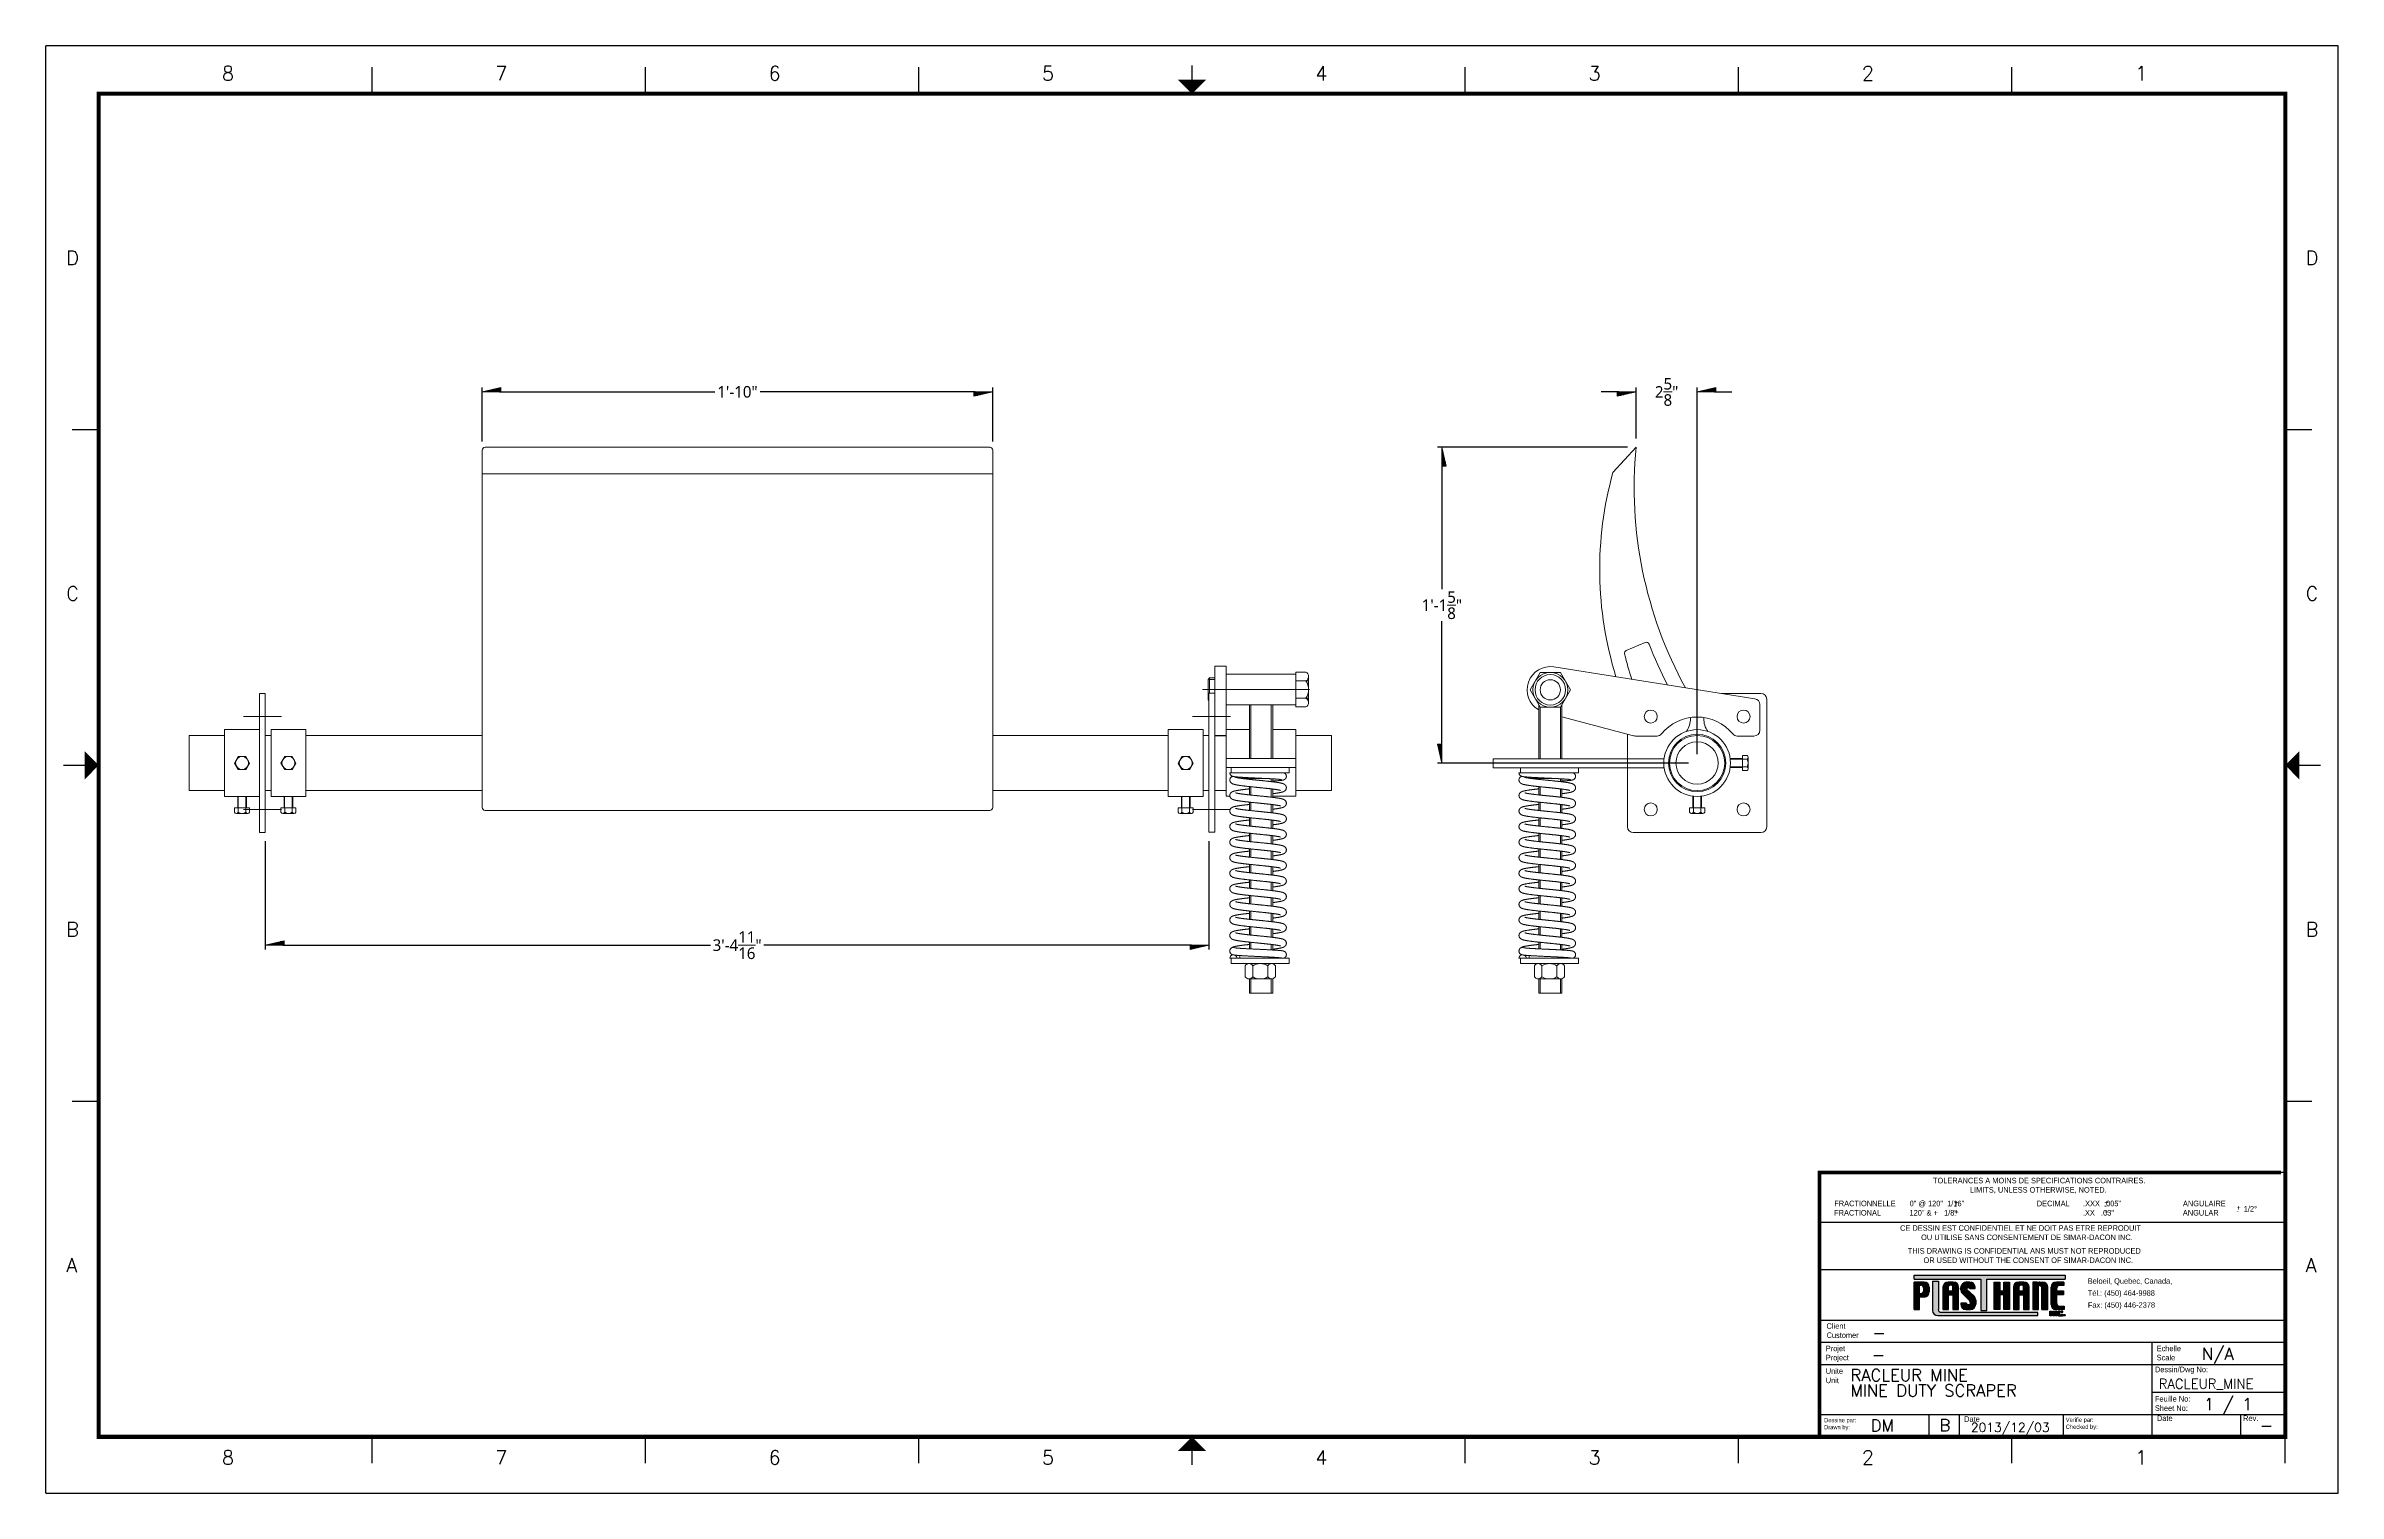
# Paper-space layout 'Layout1' of a CAD drawing. Extents: x 0 to 17, y 0 to 10.7.
# The model-space entities are those that its viewports show. They can reach past a viewport. Long polylines and large blocks are cut down to what shows.
import ezdxf

# ---------------------------------------------------------------- set-up
doc = ezdxf.new("R2010")
doc.units = 0
doc.header["$LTSCALE"] = 0.5
doc.header["$MEASUREMENT"] = 0
doc.layers.get('0').update_dxf_attribs({"linetype": 'CONTINUOUS'})
doc.layers.get('DEFPOINTS').update_dxf_attribs({"linetype": 'CONTINUOUS'})
doc.layers.add('AM_5', color=3, linetype='CONTINUOUS', lineweight=15)
doc.layers.add('CARTOUCHE', color=2, linetype='CONTINUOUS')
doc.layers.add('VUES', color=7, linetype='CONTINUOUS')
doc.layers.get('VUES').off()
doc.styles.add('CARTOUCHE', font='ROMANS.SHX', dxfattribs={"height": 0.1})
doc.styles.add('CARTOUCHE_2', font='ROMANS.SHX', dxfattribs={"height": 0.075})
doc.styles.add('pamphlet', font='segoeui.ttf', dxfattribs={"height": 0.5})
doc.styles.add('ROMANS', font='romans.shx')
doc.styles.add('STD1_1', font='stylu.ttf', dxfattribs={"height": 1})
doc.dimstyles.new('PAMPHLET$0', dxfattribs={"dimtxt": 0.5, "dimasz": 1.5, "dimexe": 0.1875, "dimexo": 0.375, "dimgap": 0.09375, "dimtad": 0, "dimtih": 1, "dimtoh": 1, "dimdec": 4, "dimzin": 0, "dimdsep": 46, "dimlunit": 4, "dimtxsty": 'pamphlet', "dimblk1": 'BFL', "dimblk2": 'BFL', "dimsah": 1, "dimcen": -0.09375, "dimadec": 0, "dimazin": 0, "dimtfac": 1, "dimtdec": 4, "dimtofl": 0, "dimtmove": 0, "dimatfit": 1, "dimldrblk": 'BFL', "dimfxl": 0, "dimtolj": 1, "dimtzin": 0, "dimarcsym": 0})

# ---------------------------------------------------------------- blocks, each defined once
blk = doc.blocks.new('CADRE_FORMAT_B')
at = {"layer": 'CARTOUCHE'}
for p, q in [((0, 0), (0, 10.735)), ((17, 10.735), (0, 10.735)), ((17, 0), (17, 10.735)), ((2.419, 10.38), (2.419, 10.576)), ((4.446, 10.38), (4.446, 10.576)), ((6.473, 10.38), (6.473, 10.576)), ((8.5, 10.38), (8.5, 10.576)), ((8.5, 10.38), (8.5, 10.576)), ((10.527, 10.38), (10.527, 10.576)), ((12.554, 10.38), (12.554, 10.576)), ((14.581, 10.38), (14.581, 10.576)), ((0.196, 7.889), (0.392, 7.889)), ((16.608, 7.889), (16.804, 7.889)), ((0.131, 5.399), (0.392, 5.399)), ((0.196, 5.399), (0.392, 5.399)), ((16.608, 5.399), (16.869, 5.399)), ((16.608, 5.399), (16.804, 5.399)), ((0.196, 2.908), (0.392, 2.908)), ((16.608, 2.908), (16.804, 2.908)), ((2.419, 0.222), (2.419, 0.418)), ((4.446, 0.222), (4.446, 0.418)), ((6.473, 0.222), (6.473, 0.418)), ((8.5, 0.222), (8.5, 0.418)), ((8.5, 0.222), (8.5, 0.418)), ((10.527, 0.222), (10.527, 0.418)), ((12.554, 0.222), (12.554, 0.418)), ((14.581, 0.222), (14.581, 0.418)), ((16.608, 0.222), (16.608, 0.418)), ((0, 0), (17, 0))]:
    blk.add_line(p, q, dxfattribs=at)
at = {"layer": 'CARTOUCHE', "const_width": 0.0105}
for points in [[(8.5, 10.589), (8.5, 10.484)], [(0.183, 5.399), (0.288, 5.399)], [(16.681, 5.43), (16.681, 5.43)], [(8.5, 0.209), (8.5, 0.313)]]:
    blk.add_lwpolyline(points, dxfattribs=at)
at = {"layer": 'CARTOUCHE', "const_width": 0.0312}
blk.add_lwpolyline([(16.608, 10.38), (0.392, 10.38), (0.392, 0.418), (16.608, 0.418)], close=True, dxfattribs=at)
at = {"layer": 'CARTOUCHE'}
for points in [[(8.395, 10.484), (8.605, 10.484), (8.5, 10.38)], [(0.288, 5.294), (0.288, 5.503), (0.392, 5.399)], [(16.712, 5.294), (16.712, 5.503), (16.608, 5.399)], [(8.395, 0.313), (8.605, 0.313), (8.5, 0.418)]]:
    blk.add_solid(points, dxfattribs=at)
at = {"layer": 'CARTOUCHE', "style": 'ROMANS'}
for s, p in [('8', (1.306, 10.478)), ('7', (3.333, 10.478)), ('6', (5.36, 10.478)), ('5', (7.387, 10.478)), ('4', (9.414, 10.478)), ('3', (11.441, 10.478)), ('2', (13.468, 10.478)), ('1', (15.495, 10.478)), ('D', (0.151, 9.11)), ('D', (16.759, 9.11)), ('C', (0.151, 6.62)), ('C', (16.759, 6.62)), ('B', (0.151, 4.129)), ('B', (16.759, 4.129)), ('A', (0.151, 1.639)), ('A', (16.759, 1.639)), ('8', (1.306, 0.212)), ('7', (3.333, 0.212)), ('6', (5.36, 0.212)), ('5', (7.387, 0.212)), ('4', (9.414, 0.212)), ('3', (11.441, 0.212)), ('2', (13.468, 0.212)), ('1', (15.495, 0.212))]:
    blk.add_text(s, height=0.105, dxfattribs=at).set_placement(p)
blk = doc.blocks.new('DESCRIPTIONDELACARTOUCHEFORMATB')
at = {"layer": 'CARTOUCHE'}
for tag, p, height, style in [('CLIENT', (-2.075, 0.195), 0.0891, 'CARTOUCHE'), ('PROJET', (-2.08, 0.03), 0.0891, 'CARTOUCHE'), ('ÉCHELLE', (0.368, 0.035), 0.0891, 'CARTOUCHE'), ('DESCRIPTION1', (-2.238, -0.122), 0.0891, 'CARTOUCHE'), ('DESCRIPTION2', (-2.238, -0.236), 0.0891, 'CARTOUCHE'), ('#DESSIN', (0.048, -0.178), 0.0891, 'CARTOUCHE'), ('DESCRIPTION3', (-2.237, -0.349), 0.0891, 'CARTOUCHE'), ('#FEUILLE', (0.384, -0.338), 0.0891, 'CARTOUCHE'), ('DESSINÉ', (-2.088, -0.496), 0.0891, 'CARTOUCHE'), ('FORMAT', (-1.578, -0.494), 0.0891, 'CARTOUCHE'), ('DATECONCEPTION', (-1.345, -0.498), 0.0668, 'CARTOUCHE_2'), ('VÉRIFIÉ_PAR', (-0.305, -0.493), 0.0891, 'CARTOUCHE'), ('DATEVÉRIFICATION', (0.193, -0.493), 0.0891, 'CARTOUCHE'), ('RÉVISION', (0.798, -0.493), 0.0891, 'CARTOUCHE')]:
    blk.add_attdef(tag, p, '', height=height, dxfattribs=dict(at, style=style))
blk = doc.blocks.new('BFL')
for p, q in [((0, 0), (-1.08, -0.25)), ((0, 0), (-1.08, 0)), ((-1.08, 0), (-1.08, -0.25)), ((-0.14, -0.03), (-1.08, -0.03)), ((-0.28, -0.07), (-1.08, -0.06)), ((-0.42, -0.1), (-1.08, -0.1)), ((-0.57, -0.13), (-1.08, -0.13)), ((-0.71, -0.16), (-1.08, -0.16)), ((-0.85, -0.2), (-1.08, -0.2)), ((-0.99, -0.23), (-1.08, -0.23))]:
    blk.add_line(p, q)
blk = doc.blocks.new('*D75')
at = {"layer": 'AM_5', "color": 0, "lineweight": -2, "ltscale": 0.75, "transparency": 16777216}
for p, q in [((116.802, 157.911), (116.802, 160.232)), ((117.552, 160.045), (126.821, 160.045)), ((138.052, 160.045), (128.783, 160.045)), ((138.802, 157.911), (138.802, 160.232))]:
    blk.add_line(p, q, dxfattribs=at)
at = {"layer": 'DEFPOINTS', "color": 0, "ltscale": 0.75, "transparency": 16777216}
for p in [(116.802, 160.045), (116.802, 157.536), (138.802, 157.536)]:
    blk.add_point(p, dxfattribs=at)
at = {"layer": 'AM_5', "color": 0, "lineweight": -2, "ltscale": 0.75, "transparency": 16777216, "xscale": 0.75, "yscale": 0.75, "zscale": 0.75, "rotation": 180}
blk.add_blockref('BFL', (116.802, 160.045), dxfattribs=at)
at = {"layer": 'AM_5', "color": 0, "lineweight": -2, "ltscale": 0.75, "transparency": 16777216, "xscale": 0.75, "yscale": 0.75, "zscale": 0.75}
blk.add_blockref('BFL', (138.802, 160.045), dxfattribs=at)
at = {"layer": 'AM_5', "color": 0, "ltscale": 0.75, "transparency": 16777216, "insert": (127.802, 160.045), "char_height": 0.5, "attachment_point": 5, "style": 'pamphlet'}
blk.add_mtext('\\A1;1\'-10"', dxfattribs=at)
blk = doc.blocks.new('*D76')
at = {"layer": 'AM_5', "color": 0, "lineweight": -2, "ltscale": 0.75, "transparency": 16777216}
for p, q in [((107.455, 140.69), (107.455, 136.016)), ((148.118, 140.69), (148.118, 136.016)), ((108.205, 136.203), (126.636, 136.203)), ((147.368, 136.203), (128.937, 136.203))]:
    blk.add_line(p, q, dxfattribs=at)
at = {"layer": 'DEFPOINTS', "color": 0, "ltscale": 0.75, "transparency": 16777216}
for p in [(107.455, 141.065), (148.118, 141.065), (107.455, 136.203)]:
    blk.add_point(p, dxfattribs=at)
at = {"layer": 'AM_5', "color": 0, "lineweight": -2, "ltscale": 0.75, "transparency": 16777216, "xscale": 0.75, "yscale": 0.75, "zscale": 0.75, "rotation": 180}
blk.add_blockref('BFL', (107.455, 136.203), dxfattribs=at)
at = {"layer": 'AM_5', "color": 0, "lineweight": -2, "ltscale": 0.75, "transparency": 16777216, "xscale": 0.75, "yscale": 0.75, "zscale": 0.75}
blk.add_blockref('BFL', (148.118, 136.203), dxfattribs=at)
at = {"layer": 'AM_5', "color": 0, "ltscale": 0.75, "transparency": 16777216, "insert": (127.787, 136.203), "char_height": 0.5, "attachment_point": 5, "style": 'pamphlet'}
blk.add_mtext('\\A1;3\'-4{\\H1.000000x;\\S11/16;}"', dxfattribs=at)
blk = doc.blocks.new('*D77')
at = {"layer": 'AM_5', "color": 0, "lineweight": -2, "ltscale": 0.75, "transparency": 16777216}
for p, q in [((166.151, 157.661), (157.969, 157.661)), ((158.156, 156.911), (158.156, 151.546)), ((158.156, 144.802), (158.156, 150.166)), ((168.781, 144.052), (157.969, 144.052))]:
    blk.add_line(p, q, dxfattribs=at)
at = {"layer": 'DEFPOINTS', "color": 0, "ltscale": 0.75, "transparency": 16777216}
for p in [(158.156, 157.661), (166.526, 157.661), (169.156, 144.052)]:
    blk.add_point(p, dxfattribs=at)
at = {"layer": 'AM_5', "color": 0, "lineweight": -2, "ltscale": 0.75, "transparency": 16777216, "xscale": 0.75, "yscale": 0.75, "zscale": 0.75}
for p, rotation in [((158.156, 157.661), 90), ((158.156, 144.052), 270)]:
    blk.add_blockref('BFL', p, dxfattribs=dict(at, rotation=rotation))
at = {"layer": 'AM_5', "color": 0, "ltscale": 0.75, "transparency": 16777216, "insert": (158.156, 150.856), "char_height": 0.5, "attachment_point": 5, "style": 'pamphlet'}
blk.add_mtext('\\A1;1\'-1{\\H1.000000x;\\S5/8;}"', dxfattribs=at)
blk = doc.blocks.new('*D78')
at = {"layer": 'AM_5', "color": 0, "lineweight": -2, "ltscale": 0.75, "transparency": 16777216}
for p, q in [((165.776, 160.045), (165.026, 160.045)), ((166.526, 158.036), (166.526, 160.232)), ((169.156, 144.427), (169.156, 160.232)), ((169.906, 160.045), (170.656, 160.045))]:
    blk.add_line(p, q, dxfattribs=at)
at = {"layer": 'DEFPOINTS', "color": 0, "ltscale": 0.75, "transparency": 16777216}
for p in [(166.526, 160.045), (166.526, 157.661), (169.156, 144.052)]:
    blk.add_point(p, dxfattribs=at)
at = {"layer": 'AM_5', "color": 0, "lineweight": -2, "ltscale": 0.75, "transparency": 16777216, "xscale": 0.75, "yscale": 0.75, "zscale": 0.75}
blk.add_blockref('BFL', (166.526, 160.045), dxfattribs=at)
at = {"layer": 'AM_5', "color": 0, "lineweight": -2, "ltscale": 0.75, "transparency": 16777216, "xscale": 0.75, "yscale": 0.75, "zscale": 0.75, "rotation": 180}
blk.add_blockref('BFL', (169.156, 160.045), dxfattribs=at)
at = {"layer": 'AM_5', "color": 0, "ltscale": 0.75, "transparency": 16777216, "insert": (167.841, 160.045), "char_height": 0.5, "attachment_point": 5, "style": 'pamphlet'}
blk.add_mtext('\\A1;2{\\H1.000000x;\\S5/8;}"', dxfattribs=at)

msp = doc.modelspace()

# ---------------------------------------------------------------- linework, layer by layer
at = {"layer": 'AM_5', "color": 0, "ltscale": 0.75}
for p, q in [((116.80215, 157.53556), (116.80215, 142.13354)), ((116.92715, 157.66056), (138.67715, 157.66056)), ((138.80215, 157.53556), (138.80215, 142.13354)), ((166.52566, 157.66056), (165.52735, 156.56459)), ((138.80215, 156.52069), (116.80215, 156.52069)), ((166.10237, 148.89511), (166.91885, 149.24627)), ((171.63799, 146.82256), (162.98563, 148.19326)), ((147.83819, 147.21882), (152.45252, 147.21882)), ((148.08179, 147.65632), (148.14429, 147.71882)), ((148.08179, 147.65632), (148.08179, 146.78132)), ((148.14429, 147.71882), (148.36848, 147.71882)), ((148.14429, 147.71882), (148.14429, 147.06489)), ((148.14429, 147.65632), (148.36848, 147.65632)), ((151.86848, 147.87632), (148.86848, 147.87632)), ((152.30149, 147.96882), (151.86848, 147.96882)), ((151.86848, 147.96882), (151.86848, 146.46882)), ((151.86848, 146.56132), (151.86848, 147.87632)), ((152.40975, 147.59382), (151.86848, 147.59382)), ((152.40975, 147.78132), (152.40975, 146.65632)), ((148.08179, 146.78132), (148.11848, 146.74463)), ((151.86848, 146.56132), (148.86848, 146.56132)), ((149.93098, 144.23928), (149.93098, 146.56132)), ((150.80598, 144.23928), (150.80598, 146.56132)), ((152.40975, 146.84382), (151.86848, 146.84382)), ((152.30149, 146.46882), (151.86848, 146.46882)), ((162.39166, 144.22604), (162.39166, 146.46335)), ((163.26666, 144.22604), (163.26666, 146.46335)), ((171.9063, 147.05164), (170.19196, 147.05164)), ((171.8561, 146.57461), (171.8561, 145.46341)), ((172.1563, 141.30164), (172.1563, 146.80164)), ((104.17715, 145.23914), (104.17715, 142.86414)), ((105.70458, 145.23914), (104.17715, 145.23914)), ((105.70458, 142.61414), (105.70458, 145.48914)), ((105.70458, 145.48914), (107.20458, 145.48914)), ((106.51606, 146.05164), (108.1544, 146.05164)), ((107.20458, 145.48914), (107.20458, 142.61414)), ((107.70458, 145.23914), (107.45458, 145.23914)), ((109.20458, 145.48914), (107.70458, 145.48914)), ((107.70458, 145.48914), (107.70458, 142.61414)), ((109.20458, 142.61414), (109.20458, 145.48914)), ((116.80215, 145.23914), (109.20458, 145.23914)), ((138.80215, 145.23914), (146.36848, 145.23914)), ((146.36848, 142.61414), (146.36848, 145.48914)), ((146.36848, 145.48914), (147.86848, 145.48914)), ((147.41468, 146.05164), (149.05302, 146.05164)), ((147.86848, 145.48914), (147.86848, 142.61414)), ((147.86848, 145.23914), (148.11848, 145.23914)), ((148.36848, 145.23914), (148.86848, 145.23914)), ((148.86848, 145.50239), (149.86848, 145.50239)), ((148.86848, 145.50239), (148.86848, 142.62739)), ((150.86848, 145.50239), (151.86848, 145.50239)), ((151.86848, 145.50239), (151.86848, 142.62739)), ((151.86848, 145.23914), (153.3959, 145.23914)), ((153.3959, 145.23914), (153.3959, 142.86414)), ((166.42011, 145.22612), (163.32916, 146.03987)), ((166.1563, 145.29557), (166.1563, 141.30164)), ((166.4988, 145.21341), (167.42716, 145.21341)), ((168.87148, 146.01335), (168.87148, 145.97443)), ((169.44082, 145.97458), (169.44082, 146.01339)), ((170.88546, 145.21341), (171.6061, 145.21341)), ((105.70458, 143.45789), (105.70458, 144.95789)), ((109.20458, 143.45789), (109.20458, 144.95789)), ((151.86848, 144.23928), (148.86848, 144.23928)), ((148.86848, 144.23928), (148.86848, 143.86428)), ((151.86848, 144.23928), (151.86848, 143.86428)), ((167.72903, 144.22604), (160.36103, 144.22604)), ((160.36103, 144.22604), (160.36103, 143.85104)), ((167.72903, 144.22604), (160.36103, 144.22604)), ((160.36103, 144.22604), (160.36103, 143.85104)), ((170.58153, 144.23914), (171.11756, 144.23914)), ((171.11756, 144.3764), (171.11756, 143.72688)), ((171.30506, 144.3764), (171.11756, 144.3764)), ((171.35193, 144.29521), (171.35193, 143.80807)), ((151.86848, 143.86428), (148.86848, 143.86428)), ((149.01831, 143.63428), (151.33343, 143.63428)), ((151.58179, 143.86428), (149.08179, 143.86428)), ((149.08179, 143.86428), (149.08179, 143.63428)), ((151.58179, 143.63428), (149.08179, 143.63428)), ((149.45679, 143.63428), (151.20679, 143.63428)), ((149.45679, 143.44088), (149.45679, 143.39865)), ((149.45679, 143.39865), (149.45679, 143.44088)), ((150.56783, 143.38428), (149.55746, 143.38428)), ((149.93098, 143.3409), (149.93098, 143.38428)), ((150.80598, 143.24976), (150.80598, 143.37179)), ((151.58179, 143.63428), (151.58179, 143.86428)), ((167.72903, 143.85104), (160.36103, 143.85104)), ((167.72903, 143.85104), (160.36103, 143.85104)), ((161.47899, 143.63428), (163.79411, 143.63428)), ((161.54247, 143.86428), (161.54247, 143.63428)), ((164.04247, 143.63428), (161.54247, 143.63428)), ((161.91747, 143.63428), (163.66747, 143.63428)), ((161.91747, 143.44088), (161.91747, 143.39865)), ((161.91747, 143.39865), (161.91747, 143.44088)), ((163.02851, 143.38428), (162.01814, 143.38428)), ((162.39166, 143.3409), (162.39166, 143.38428)), ((163.26666, 143.24976), (163.26666, 143.37179)), ((164.04247, 143.63428), (164.04247, 143.86428)), ((170.58153, 143.86414), (171.11756, 143.86414)), ((170.58442, 144.21571), (171.11756, 144.21571)), ((170.58442, 143.88758), (171.11756, 143.88758)), ((171.35193, 144.21402), (171.11756, 144.21402)), ((171.35193, 143.88926), (171.11756, 143.88926)), ((171.30506, 143.72688), (171.11756, 143.72688)), ((105.70458, 142.86414), (104.17715, 142.86414)), ((105.70458, 142.61414), (107.20458, 142.61414)), ((106.26708, 142.61414), (106.26708, 142.11414)), ((106.29052, 142.61414), (106.29052, 142.11414)), ((106.61864, 142.61414), (106.61864, 142.11414)), ((106.64208, 142.61414), (106.64208, 142.11414)), ((107.70458, 142.86414), (107.45458, 142.86414)), ((109.20458, 142.61414), (107.70458, 142.61414)), ((108.26708, 142.61414), (108.26708, 142.11414)), ((108.29052, 142.61414), (108.29052, 142.11414)), ((108.61864, 142.61414), (108.61864, 142.11414)), ((108.64208, 142.61414), (108.64208, 142.11414)), ((116.80215, 142.86414), (109.20458, 142.86414)), ((138.80215, 142.86414), (146.36848, 142.86414)), ((146.36848, 142.61414), (147.86848, 142.61414)), ((146.93098, 142.61414), (146.93098, 142.11414)), ((146.95442, 142.61414), (146.95442, 142.11414)), ((147.28254, 142.61414), (147.28254, 142.11414)), ((147.30598, 142.61414), (147.30598, 142.11414)), ((147.86848, 142.86414), (148.11848, 142.86414)), ((148.36848, 142.86414), (148.86848, 142.86414)), ((148.86848, 142.62739), (149.02002, 142.62739)), ((149.93098, 142.67054), (149.93098, 143.02876)), ((149.93098, 142.00018), (149.93098, 142.3584)), ((150.80598, 142.57939), (150.80598, 142.93713)), ((150.80598, 141.90903), (150.80598, 142.26677)), ((150.86848, 142.62739), (151.86848, 142.62739)), ((151.86848, 142.86414), (153.3959, 142.86414)), ((162.39166, 142.67054), (162.39166, 143.02876)), ((162.39166, 142.00018), (162.39166, 142.3584)), ((163.26666, 142.57939), (163.26666, 142.93713)), ((163.26666, 141.90903), (163.26666, 142.26677)), ((168.96881, 142.62642), (168.96881, 142.11414)), ((168.99225, 142.62354), (168.99225, 142.11414)), ((169.32037, 142.62354), (169.32037, 142.11414)), ((169.34381, 142.62642), (169.34381, 142.11414)), ((106.77934, 142.11414), (106.12982, 142.11414)), ((106.12982, 141.92664), (106.12982, 142.11414)), ((106.69815, 141.87977), (106.21101, 141.87977)), ((106.2922, 141.87977), (106.2922, 142.11414)), ((106.51606, 142.05164), (108.1544, 142.05164)), ((106.61696, 141.87977), (106.61696, 142.11414)), ((106.77934, 141.92664), (106.77934, 142.11414)), ((108.77934, 142.11414), (108.12982, 142.11414)), ((108.12982, 141.92664), (108.12982, 142.11414)), ((108.69815, 141.87977), (108.21101, 141.87977)), ((108.2922, 141.87977), (108.2922, 142.11414)), ((108.61696, 141.87977), (108.61696, 142.11414)), ((108.77934, 141.92664), (108.77934, 142.11414)), ((116.92715, 142.00854), (138.67715, 142.00854)), ((147.44324, 142.11414), (146.79372, 142.11414)), ((146.79372, 141.92664), (146.79372, 142.11414)), ((147.36205, 141.87977), (146.87491, 141.87977)), ((146.9561, 141.87977), (146.9561, 142.11414)), ((147.28086, 141.87977), (147.28086, 142.11414)), ((147.41468, 142.05164), (149.05302, 142.05164)), ((147.44324, 141.92664), (147.44324, 142.11414)), ((149.93098, 141.32981), (149.93098, 141.68804)), ((150.80598, 141.23867), (150.80598, 141.5964)), ((162.39166, 141.32981), (162.39166, 141.68804)), ((163.26666, 141.23867), (163.26666, 141.5964)), ((169.48107, 142.11414), (168.83155, 142.11414)), ((168.83155, 141.92664), (168.83155, 142.11414)), ((169.39988, 141.87977), (168.91274, 141.87977)), ((168.99393, 141.87977), (168.99393, 142.11414)), ((169.31869, 141.87977), (169.31869, 142.11414)), ((169.48107, 141.92664), (169.48107, 142.11414)), ((149.93098, 140.65945), (149.93098, 141.01767)), ((149.93098, 139.98908), (149.93098, 140.34731)), ((150.80598, 140.5683), (150.80598, 140.92604)), ((162.39166, 140.65945), (162.39166, 141.01767)), ((162.39166, 139.98908), (162.39166, 140.34731)), ((163.26666, 140.5683), (163.26666, 140.92604)), ((166.4063, 141.05164), (171.9063, 141.05164)), ((149.93098, 139.31872), (149.93098, 139.67695)), ((150.80598, 139.89794), (150.80598, 140.25568)), ((150.80598, 139.22757), (150.80598, 139.58531)), ((162.39166, 139.31872), (162.39166, 139.67695)), ((163.26666, 139.89794), (163.26666, 140.25568)), ((163.26666, 139.22757), (163.26666, 139.58531)), ((149.93098, 138.64836), (149.93098, 139.00658)), ((149.93098, 137.97799), (149.93098, 138.33622)), ((150.80598, 138.55721), (150.80598, 138.91495)), ((162.39166, 138.64836), (162.39166, 139.00658)), ((162.39166, 137.97799), (162.39166, 138.33622)), ((163.26666, 138.55721), (163.26666, 138.91495)), ((149.93098, 137.30763), (149.93098, 137.66586)), ((150.80598, 137.88685), (150.80598, 138.24459)), ((150.80598, 137.21648), (150.80598, 137.57422)), ((162.39166, 137.30763), (162.39166, 137.66586)), ((163.26666, 137.88685), (163.26666, 138.24459)), ((163.26666, 137.21648), (163.26666, 137.57422)), ((149.93098, 136.63727), (149.93098, 136.99549)), ((149.93098, 136.03957), (149.93098, 136.32513)), ((150.80598, 136.54612), (150.80598, 136.90386)), ((162.39166, 136.63727), (162.39166, 136.99549)), ((162.39166, 136.03957), (162.39166, 136.32513)), ((163.26666, 136.54612), (163.26666, 136.90386)), ((149.33031, 135.63428), (149.01831, 135.63428)), ((151.58179, 135.63428), (149.08179, 135.63428)), ((149.08179, 135.40428), (149.08179, 135.63428)), ((151.58179, 135.40428), (149.08179, 135.40428)), ((151.33327, 135.63428), (149.33031, 135.63428)), ((149.45679, 135.63428), (149.45679, 135.75388)), ((149.45679, 135.75388), (149.45679, 135.63428)), ((149.45679, 135.63428), (151.20679, 135.63428)), ((150.81893, 135.40428), (149.84465, 135.40428)), ((150.80598, 135.99692), (150.80598, 136.2335)), ((151.20679, 135.63428), (151.20679, 135.65485)), ((151.58179, 135.63428), (151.58179, 135.40428)), ((161.79099, 135.63428), (161.47899, 135.63428)), ((164.04247, 135.63428), (161.54247, 135.63428)), ((161.54247, 135.40428), (161.54247, 135.63428)), ((164.04247, 135.40428), (161.54247, 135.40428)), ((163.79395, 135.63428), (161.79099, 135.63428)), ((161.91747, 135.63428), (161.91747, 135.75388)), ((161.91747, 135.75388), (161.91747, 135.63428)), ((161.91747, 135.63428), (163.66747, 135.63428)), ((163.27961, 135.40428), (162.30533, 135.40428)), ((163.26666, 135.99692), (163.26666, 136.2335)), ((163.66747, 135.63428), (163.66747, 135.65485)), ((164.04247, 135.63428), (164.04247, 135.40428)), ((149.68227, 135.31053), (149.68227, 134.84178)), ((150.81893, 134.74803), (149.84465, 134.74803)), ((149.93098, 134.13393), (149.93098, 134.74803)), ((150.00703, 135.31053), (150.00703, 134.84178)), ((150.65655, 135.31053), (150.65655, 134.84178)), ((150.80598, 134.13393), (150.80598, 134.74848)), ((150.98131, 135.31053), (150.98131, 134.84178)), ((162.14295, 135.31053), (162.14295, 134.84178)), ((163.27961, 134.74803), (162.30533, 134.74803)), ((162.39166, 134.13393), (162.39166, 134.74803)), ((162.46771, 135.31053), (162.46771, 134.84178)), ((163.11723, 135.31053), (163.11723, 134.84178)), ((163.26666, 134.13393), (163.26666, 134.74848)), ((163.44199, 135.31053), (163.44199, 134.84178))]:
    msp.add_line(p, q, dxfattribs=at)
for points in [[(148.36848, 145.22666), (148.86848, 145.22666), (148.86848, 148.21882), (148.36848, 148.21882)], [(162.39615, 147.95558), (161.96314, 147.20558), (162.39615, 146.45558), (163.26217, 146.45558), (163.69519, 147.20558), (163.26217, 147.95558)], [(107.20458, 141.05164), (107.45458, 141.05164), (107.45458, 147.05164), (107.20458, 147.05164)], [(148.36848, 141.06489), (148.11848, 141.06489), (148.11848, 147.06489), (148.36848, 147.06489)], [(106.2922, 144.33289), (106.12982, 144.05164), (106.2922, 143.77039), (106.61696, 143.77039), (106.77934, 144.05164), (106.61696, 144.33289)], [(108.2922, 144.33289), (108.12982, 144.05164), (108.2922, 143.77039), (108.61696, 143.77039), (108.77934, 144.05164), (108.61696, 144.33289)], [(146.9561, 144.33289), (146.79372, 144.05164), (146.9561, 143.77039), (147.28086, 143.77039), (147.44324, 144.05164), (147.28086, 144.33289)]]:
    msp.add_lwpolyline(points, close=True, dxfattribs=at)
for points in [[(149.86848, 144.23928), (149.86848, 146.56132), (150.86848, 146.56132), (150.86848, 144.23928)], [(162.32916, 144.22604), (162.32916, 146.56132), (162.3351, 146.56132)], [(163.32323, 146.56132), (163.32916, 146.56132), (163.32916, 144.22604)], [(149.86848, 143.34758), (149.86848, 143.38428)], [(150.86848, 143.36822), (150.86848, 143.24226)], [(162.32916, 143.34758), (162.32916, 143.38428)], [(163.32916, 143.36822), (163.32916, 143.24226)], [(149.86848, 142.67722), (149.86848, 143.03538)], [(149.86848, 142.00685), (149.86848, 142.36501)], [(150.86848, 142.9294), (150.86848, 142.5719)], [(150.86848, 142.25904), (150.86848, 141.90154)], [(162.32916, 142.67722), (162.32916, 143.03538)], [(162.32916, 142.00685), (162.32916, 142.36501)], [(163.32916, 142.9294), (163.32916, 142.5719)], [(163.32916, 142.25904), (163.32916, 141.90154)], [(149.86848, 141.33649), (149.86848, 141.69465)], [(150.86848, 141.58867), (150.86848, 141.23117)], [(162.32916, 141.33649), (162.32916, 141.69465)], [(163.32916, 141.58867), (163.32916, 141.23117)], [(149.86848, 140.66613), (149.86848, 141.02429)], [(149.86848, 139.99576), (149.86848, 140.35392)], [(150.86848, 140.91831), (150.86848, 140.56081)], [(162.32916, 140.66613), (162.32916, 141.02429)], [(162.32916, 139.99576), (162.32916, 140.35392)], [(163.32916, 140.91831), (163.32916, 140.56081)], [(149.86848, 139.3254), (149.86848, 139.68356)], [(150.86848, 140.24795), (150.86848, 139.89045)], [(150.86848, 139.57758), (150.86848, 139.22008)], [(162.32916, 139.3254), (162.32916, 139.68356)], [(163.32916, 140.24795), (163.32916, 139.89045)], [(163.32916, 139.57758), (163.32916, 139.22008)], [(149.86848, 138.65504), (149.86848, 139.01319)], [(149.86848, 137.98467), (149.86848, 138.34283)], [(150.86848, 138.90722), (150.86848, 138.54972)], [(162.32916, 138.65504), (162.32916, 139.01319)], [(162.32916, 137.98467), (162.32916, 138.34283)], [(163.32916, 138.90722), (163.32916, 138.54972)], [(149.86848, 137.31431), (149.86848, 137.67247)], [(150.86848, 138.23686), (150.86848, 137.87935)], [(150.86848, 137.56649), (150.86848, 137.20899)], [(162.32916, 137.31431), (162.32916, 137.67247)], [(163.32916, 138.23686), (163.32916, 137.87935)], [(163.32916, 137.56649), (163.32916, 137.20899)], [(149.86848, 136.64394), (149.86848, 137.0021)], [(149.86848, 136.04267), (149.86848, 136.33174)], [(150.86848, 136.89613), (150.86848, 136.53863)], [(162.32916, 136.64394), (162.32916, 137.0021)], [(162.32916, 136.04267), (162.32916, 136.33174)], [(163.32916, 136.89613), (163.32916, 136.53863)], [(150.86848, 136.22577), (150.86848, 135.99341)], [(163.32916, 136.22577), (163.32916, 135.99341)], [(150.86848, 134.7547), (150.86848, 134.13393), (149.86848, 134.13393), (149.86848, 134.74955)], [(163.32916, 134.7547), (163.32916, 134.13393), (162.32916, 134.13393), (162.32916, 134.74955)]]:
    msp.add_lwpolyline(points, dxfattribs=at)
at = {"layer": 'AM_5', "color": 0, "ltscale": 0.75, "flags": 128}
for points in [[(151.24277, 143.33609), (151.2427, 143.3361), (151.24255, 143.33614), (151.24232, 143.3362), (151.24196, 143.33628), (151.24145, 143.33639), (151.24079, 143.33653), (151.23998, 143.3367), (151.23885, 143.33693), (151.23777, 143.33714), (151.23677, 143.33733), (151.23562, 143.33755), (151.23426, 143.33779), (151.2332, 143.33798), (151.232, 143.33818), (151.23066, 143.33841), (151.22916, 143.33866), (151.22774, 143.33888), (151.22648, 143.33908), (151.22549, 143.33924), (151.22467, 143.33936), (151.22382, 143.33949), (151.22272, 143.33966), (151.22136, 143.33986), (151.21973, 143.3401), (151.21808, 143.34033), (151.21662, 143.34054), (151.21531, 143.34072), (151.21423, 143.34087), (151.2131, 143.34102), (151.21178, 143.3412), (151.21027, 143.3414), (151.20858, 143.34162), (151.20227, 143.34242), (151.19565, 143.34322), (151.18848, 143.34405), (151.18274, 143.34468), (151.17722, 143.34527), (151.1719, 143.34583), (151.16602, 143.34643), (151.15939, 143.3471), (151.15239, 143.34778), (151.14536, 143.34845), (151.14097, 143.34886), (151.13689, 143.34924), (151.13332, 143.34957), (151.13028, 143.34984), (151.12768, 143.35007), (151.12488, 143.35032), (151.12174, 143.3506), (151.11828, 143.3509), (151.11213, 143.35144), (151.10509, 143.35204), (151.09712, 143.3527), (151.08847, 143.35341), (151.07206, 143.35472), (151.05439, 143.35608), (151.03539, 143.35749), (151.01502, 143.35894), (151.00282, 143.35979), (150.9908, 143.36062), (150.97924, 143.36139), (150.96815, 143.36212), (150.95759, 143.36281), (150.95097, 143.36323), (150.94459, 143.36364), (150.93846, 143.36402), (150.93272, 143.36438), (150.92803, 143.36467), (150.92448, 143.36489), (150.92235, 143.36502), (150.9209, 143.36511), (150.9191, 143.36522), (150.91679, 143.36536), (150.91397, 143.36553), (150.91064, 143.36573), (150.90678, 143.36597), (150.90062, 143.36633), (150.89345, 143.36676), (150.88524, 143.36724), (150.87596, 143.36779), (150.86639, 143.36835), (150.85586, 143.36896), (150.8444, 143.36961), (150.8328, 143.37028), (150.82133, 143.37093), (150.81, 143.37156), (150.79882, 143.37219), (150.77875, 143.3733), (150.75927, 143.37436), (150.74042, 143.37539), (150.72417, 143.37626), (150.70849, 143.37709), (150.69341, 143.37789), (150.67896, 143.37864), (150.66514, 143.37936), (150.65158, 143.38006), (150.6299, 143.38117), (150.60703, 143.38233), (150.58296, 143.38353), (150.55769, 143.38479), (150.53123, 143.38608), (150.5096, 143.38712), (150.48746, 143.38819), (150.46575, 143.38922), (150.44455, 143.39022), (150.42387, 143.3912), (150.39833, 143.39241), (150.3737, 143.39357), (150.35001, 143.39469), (150.32635, 143.39581), (150.30218, 143.39695), (150.29139, 143.39747), (150.2805, 143.39798), (150.2697, 143.39849), (150.25994, 143.39895), (150.25137, 143.39936), (150.24409, 143.3997), (150.23675, 143.40005), (150.22884, 143.40042), (150.22095, 143.4008), (150.21031, 143.4013), (150.19853, 143.40185), (150.18559, 143.40247), (150.17151, 143.40313), (150.15649, 143.40384), (150.12707, 143.40523), (150.09804, 143.4066), (150.06402, 143.40821), (150.03074, 143.40978), (149.99868, 143.41129), (149.9789, 143.41223), (149.95957, 143.41316), (149.9407, 143.41407), (149.92228, 143.41496), (149.90398, 143.41586), (149.88483, 143.41681), (149.86113, 143.41799), (149.83624, 143.41925), (149.81023, 143.42057), (149.78316, 143.42197), (149.76542, 143.4229), (149.7473, 143.42386), (149.72884, 143.42484), (149.71005, 143.42585), (149.69104, 143.42688), (149.67289, 143.42788), (149.65592, 143.42882), (149.64009, 143.4297), (149.62472, 143.43057), (149.61054, 143.43138), (149.59753, 143.43213), (149.58566, 143.43281), (149.57488, 143.43344), (149.56518, 143.43401), (149.55975, 143.43433), (149.55473, 143.43463), (149.55016, 143.4349), (149.54605, 143.43515), (149.5424, 143.43537), (149.53918, 143.43557), (149.53549, 143.43579), (149.5303, 143.43611), (149.52395, 143.43651), (149.51645, 143.43698), (149.50784, 143.43752), (149.49814, 143.43814), (149.48281, 143.43914), (149.46826, 143.4401), (149.45454, 143.44103), (149.44162, 143.44193), (149.42948, 143.44279), (149.4181, 143.44361), (149.40788, 143.44436), (149.39782, 143.44511), (149.38748, 143.44589), (149.37686, 143.44672), (149.36602, 143.44758), (149.35984, 143.44807), (149.35361, 143.44858), (149.34733, 143.4491), (149.341, 143.44963), (149.33464, 143.45018), (149.32868, 143.45069), (149.32343, 143.45115), (149.31894, 143.45155), (149.31509, 143.4519), (149.31185, 143.45219), (149.30921, 143.45243), (149.30755, 143.45258), (149.30603, 143.45272), (149.30387, 143.45292), (149.301, 143.45319), (149.29668, 143.4536), (149.29201, 143.45404), (149.2873, 143.4545), (149.28257, 143.45497), (149.27782, 143.45544), (149.27305, 143.45592), (149.26908, 143.45633), (149.26558, 143.4567), (149.26255, 143.45702), (149.25997, 143.4573), (149.25783, 143.45753), (149.25605, 143.45772), (149.25399, 143.45795), (149.25154, 143.45822), (149.24871, 143.45854), (149.2433, 143.45917), (149.238, 143.4598), (149.23268, 143.46045), (149.22704, 143.46117), (149.22315, 143.46167), (149.21962, 143.46214), (149.21653, 143.46256), (149.21387, 143.46293), (149.21131, 143.4633), (149.20864, 143.46368), (149.20603, 143.46407), (149.20327, 143.46448), (149.20024, 143.46495), (149.19694, 143.46547), (149.19343, 143.46604), (149.19112, 143.46642), (149.18916, 143.46675), (149.1875, 143.46704), (149.1856, 143.46737), (149.18336, 143.46778), (149.18083, 143.46824), (149.17849, 143.46868), (149.17624, 143.46911), (149.17431, 143.46949), (149.17255, 143.46984), (149.17083, 143.4702), (149.16914, 143.47055), (149.16054, 143.47246), (149.15885, 143.47286), (149.15703, 143.4733), (149.15474, 143.47387), (149.15196, 143.47459), (149.14965, 143.4752), (149.14743, 143.47581), (149.14555, 143.47635), (149.14401, 143.4768), (149.14267, 143.47719), (149.14132, 143.4776), (149.13995, 143.47803), (149.13803, 143.47863), (149.13601, 143.47929), (149.13356, 143.48012), (149.13068, 143.48113), (149.12763, 143.48225), (149.12509, 143.48323), (149.12307, 143.48403), (149.12115, 143.48482), (149.11889, 143.48577), (149.11631, 143.4869), (149.11337, 143.48825), (149.10827, 143.49074), (149.10273, 143.49367), (149.09739, 143.49674), (149.09226, 143.49993), (149.08731, 143.50325), (149.08231, 143.50689), (149.07721, 143.51089), (149.07197, 143.51536), (149.06631, 143.52065), (149.06033, 143.52683), (149.05393, 143.53427), (149.04733, 143.54303), (149.04245, 143.5504), (149.03781, 143.55839), (149.03354, 143.56684), (149.03, 143.57498), (149.02634, 143.58508), (149.02365, 143.59433), (149.02172, 143.60276), (149.02071, 143.60835), (149.02005, 143.61277), (149.01964, 143.6161), (149.01947, 143.61761), (149.0193, 143.61919), (149.01907, 143.62142), (149.01884, 143.62377), (149.01864, 143.62624), (149.01847, 143.62882), (149.01835, 143.6315), (149.01831, 143.63428), (149.01831, 143.63428)], [(151.20858, 142.86883), (151.20856, 142.86884), (151.20819, 142.869), (151.20746, 142.86929), (151.20639, 142.86971), (151.20492, 142.87025), (151.20308, 142.8709), (151.20123, 142.87152), (151.19929, 142.87215), (151.19718, 142.87282), (151.19589, 142.87321), (151.19426, 142.8737), (151.19228, 142.87429), (151.19037, 142.87484), (151.1887, 142.87532), (151.18726, 142.87572), (151.18599, 142.87607), (151.18478, 142.8764), (151.1836, 142.87672), (151.18207, 142.87713), (151.18006, 142.87767), (151.178, 142.87821), (151.17562, 142.87882), (151.17332, 142.8794), (151.17119, 142.87993), (151.16923, 142.88042), (151.16741, 142.88086), (151.1645, 142.88156), (151.16154, 142.88227), (151.1586, 142.88295), (151.15612, 142.88352), (151.15405, 142.88399), (151.15227, 142.88439), (151.15014, 142.88486), (151.14757, 142.88543), (151.14452, 142.8861), (151.14099, 142.88686), (151.13004, 142.88914), (151.11787, 142.89158), (151.11426, 142.89228), (151.11121, 142.89287), (151.10873, 142.89334), (151.10681, 142.8937), (151.10478, 142.89408), (151.10238, 142.89453), (151.09905, 142.89515), (151.09517, 142.89586), (151.09075, 142.89666), (151.08609, 142.8975), (151.0774, 142.89902), (151.06826, 142.90059), (151.05864, 142.9022), (151.04861, 142.90384), (151.04328, 142.90469), (151.03852, 142.90545), (151.03433, 142.90611), (151.03073, 142.90667), (151.02775, 142.90713), (151.02508, 142.90755), (151.02183, 142.90805), (151.01748, 142.90871), (151.01231, 142.9095), (151.00629, 142.91041), (150.99949, 142.91142), (150.99248, 142.91246), (150.97316, 142.91527), (150.95328, 142.91809), (150.93285, 142.92091), (150.92468, 142.92202), (150.91682, 142.92308), (150.90957, 142.92405), (150.90297, 142.92493), (150.89703, 142.92571), (150.89175, 142.9264), (150.88717, 142.927), (150.88327, 142.9275), (150.87998, 142.92793), (150.87637, 142.92839), (150.87222, 142.92892), (150.86751, 142.92953), (150.85522, 142.93108), (150.84218, 142.93271), (150.83332, 142.93381), (150.82413, 142.93493), (150.81462, 142.93609), (150.80455, 142.93731), (150.79343, 142.93863), (150.78147, 142.94004), (150.76846, 142.94156), (150.75436, 142.9432), (150.73912, 142.94495), (150.72609, 142.94643), (150.71229, 142.948), (150.69771, 142.94964), (150.68257, 142.95134), (150.66781, 142.95299), (150.64928, 142.95504), (150.63169, 142.95697), (150.61508, 142.95878), (150.60089, 142.96032), (150.58757, 142.96175), (150.57512, 142.96309), (150.56358, 142.96432), (150.55295, 142.96545), (150.54306, 142.96649), (150.51889, 142.96903), (150.49315, 142.97172), (150.46882, 142.97423), (150.44322, 142.97685), (150.41638, 142.97958), (150.38885, 142.98236), (150.37492, 142.98377), (150.36088, 142.98519), (150.34674, 142.98662), (150.3325, 142.98806), (150.31815, 142.98951), (150.30377, 142.99096), (150.29012, 142.99234), (150.27744, 142.99362), (150.2669, 142.99468), (150.25716, 142.99566), (150.24824, 142.99656), (150.24023, 142.99737), (150.23181, 142.99822), (150.22383, 142.99903), (150.21455, 142.99996), (150.20439, 143.00099), (150.19309, 143.00213), (150.18173, 143.00327), (150.17048, 143.00441), (150.15934, 143.00553), (150.14831, 143.00664), (150.13122, 143.00836), (150.11434, 143.01007), (150.09691, 143.01182), (150.07242, 143.01429), (150.04665, 143.01688), (150.01956, 143.01962), (149.99116, 143.02253), (149.9697, 143.02474), (149.94813, 143.02697), (149.92753, 143.02913), (149.90793, 143.03119), (149.88934, 143.03315), (149.87175, 143.03503), (149.85514, 143.03681), (149.83802, 143.03865), (149.82208, 143.04038), (149.80673, 143.04205), (149.79109, 143.04376), (149.77515, 143.04552), (149.75794, 143.04743), (149.74044, 143.04938), (149.72255, 143.0514), (149.70381, 143.05352), (149.68421, 143.05576), (149.66374, 143.05814), (149.65448, 143.05923), (149.64506, 143.06035), (149.63549, 143.06149), (149.62578, 143.06266), (149.61632, 143.06381), (149.60778, 143.06486), (149.59887, 143.06596), (149.5912, 143.06691), (149.58476, 143.06772), (149.57951, 143.06838), (149.57645, 143.06876), (149.57382, 143.06909), (149.57057, 143.06951), (149.56654, 143.07002), (149.56176, 143.07063), (149.55435, 143.07158), (149.54569, 143.07271), (149.53665, 143.07389), (149.51305, 143.07702), (149.49036, 143.08011), (149.46849, 143.08316), (149.44717, 143.0862), (149.44059, 143.08716), (149.43406, 143.08812), (149.42761, 143.08907), (149.42188, 143.08992), (149.4172, 143.09063), (149.41404, 143.0911), (149.41161, 143.09147), (149.40984, 143.09174), (149.40789, 143.09203), (149.4055, 143.0924), (149.40266, 143.09284), (149.39731, 143.09366), (149.39091, 143.09466), (149.38348, 143.09584), (149.37459, 143.09727), (149.36547, 143.09877), (149.3562, 143.10032), (149.34682, 143.10192), (149.33732, 143.10358), (149.33197, 143.10452), (149.32659, 143.10549), (149.32163, 143.10639), (149.31765, 143.10713), (149.31462, 143.10769), (149.31242, 143.1081), (149.31014, 143.10853), (149.30765, 143.109), (149.30495, 143.10951), (149.30072, 143.11033), (149.29607, 143.11123), (149.29078, 143.11227), (149.28484, 143.11347), (149.27827, 143.11481), (149.2719, 143.11613), (149.26594, 143.1174), (149.26054, 143.11857), (149.25574, 143.11963), (149.25155, 143.12056), (149.24747, 143.12149), (149.24302, 143.12252), (149.23922, 143.1234), (149.23513, 143.12438), (149.2312, 143.12533), (149.22778, 143.12617), (149.22483, 143.1269), (149.22227, 143.12755), (149.21991, 143.12815), (149.2182, 143.12859), (149.21661, 143.129), (149.2151, 143.12939), (149.21324, 143.12988), (149.21088, 143.13051), (149.20868, 143.13109), (149.20621, 143.13176), (149.20381, 143.13242), (149.2017, 143.13301), (149.19987, 143.13352), (149.19715, 143.1343), (149.19444, 143.13508), (149.19161, 143.13591), (149.18836, 143.13688), (149.18457, 143.13804), (149.17949, 143.13964), (149.17506, 143.14109), (149.17108, 143.14242), (149.16739, 143.14369), (149.1635, 143.14507), (149.15948, 143.14654), (149.15553, 143.14803), (149.15214, 143.14934), (149.14897, 143.15061), (149.14597, 143.15184), (149.14237, 143.15336), (149.13808, 143.15523), (149.13428, 143.15695), (149.1287, 143.1596), (149.12316, 143.16237), (149.11801, 143.1651), (149.11345, 143.16764), (149.11092, 143.1691), (149.10759, 143.17109), (149.1035, 143.17363), (149.099, 143.17658), (149.0948, 143.17947), (149.09096, 143.18226), (149.08823, 143.18432), (149.08589, 143.18614), (149.0839, 143.18773), (149.08184, 143.18942), (149.0795, 143.19141), (149.07691, 143.19368), (149.0705, 143.19967), (149.06397, 143.2064), (149.06011, 143.21072), (149.05619, 143.2154), (149.05223, 143.2205), (149.0486, 143.22554), (149.04555, 143.23007), (149.04294, 143.23422), (149.0398, 143.23959), (149.0366, 143.24556), (149.03316, 143.25271), (149.03151, 143.25647), (149.02988, 143.26047), (149.02829, 143.26468), (149.02677, 143.26904), (149.02554, 143.27291), (149.02475, 143.27558), (149.02412, 143.27784), (149.02337, 143.28071), (149.02242, 143.28467), (149.02138, 143.28964), (149.02051, 143.29446), (149.01991, 143.29845), (149.01954, 143.30132), (149.01928, 143.30366), (149.01905, 143.30604), (149.01882, 143.30867), (149.01856, 143.31252), (149.01838, 143.31673), (149.01831, 143.32128)], [(149.26552, 143.43856), (149.26561, 143.43853), (149.26593, 143.43839), (149.2665, 143.43816), (149.26726, 143.43786), (149.26836, 143.43744), (149.26979, 143.43693), (149.27139, 143.43637), (149.27296, 143.43584), (149.27439, 143.43537), (149.27591, 143.43489), (149.27757, 143.43438), (149.27875, 143.43402), (149.28018, 143.43359), (149.28184, 143.4331), (149.28343, 143.43264), (149.28492, 143.43221), (149.28623, 143.43184), (149.28741, 143.43152), (149.28854, 143.4312), (149.28963, 143.43091), (149.29072, 143.43061), (149.29215, 143.43022), (149.29382, 143.42978), (149.29583, 143.42925), (149.29819, 143.42865), (149.30051, 143.42806), (149.30267, 143.42752), (149.30465, 143.42703), (149.30745, 143.42634), (149.3103, 143.42566), (149.3132, 143.42498), (149.31601, 143.42432), (149.31842, 143.42377), (149.32042, 143.42332), (149.32222, 143.42291), (149.32484, 143.42233), (149.32808, 143.42162), (149.33197, 143.42078), (149.33641, 143.41983), (149.34107, 143.41886), (149.34594, 143.41786), (149.34992, 143.41706), (149.35405, 143.41624), (149.35823, 143.41542), (149.36186, 143.41472), (149.36479, 143.41416), (149.36701, 143.41374), (149.36974, 143.41323), (149.37314, 143.41259), (149.37724, 143.41184), (149.38206, 143.41096), (149.38733, 143.41002), (149.39278, 143.40905), (149.39841, 143.40807), (149.40424, 143.40707), (149.41054, 143.40601), (149.41706, 143.40493), (149.42379, 143.40383), (149.43015, 143.4028), (149.43574, 143.40191), (149.44055, 143.40116), (149.44403, 143.40062), (149.4469, 143.40017), (149.44964, 143.39975), (149.45302, 143.39923), (149.45708, 143.39861), (149.46181, 143.39789), (149.46725, 143.39707), (149.47575, 143.3958), (149.48454, 143.3945), (149.49346, 143.3932), (149.5025, 143.3919), (149.51098, 143.39069), (149.51956, 143.38948), (149.52824, 143.38827), (149.53701, 143.38706), (149.54589, 143.38584), (149.55468, 143.38466), (149.56279, 143.38357), (149.57083, 143.3825), (149.57793, 143.38157), (149.58405, 143.38077), (149.58919, 143.3801), (149.59333, 143.37956), (149.59874, 143.37887), (149.6054, 143.37801), (149.61305, 143.37704), (149.62104, 143.37604), (149.63422, 143.37439), (149.64817, 143.37267), (149.65762, 143.37152), (149.66753, 143.37033), (149.67844, 143.36902), (149.69043, 143.3676), (149.7035, 143.36607), (149.71743, 143.36446), (149.73249, 143.36273), (149.74871, 143.36088), (149.76614, 143.3589), (149.78096, 143.35723), (149.79604, 143.35554), (149.81057, 143.35393), (149.82451, 143.35239), (149.83784, 143.35092), (149.85435, 143.34912), (149.86974, 143.34744), (149.88398, 143.34591), (149.89815, 143.34439), (149.91089, 143.34303), (149.92219, 143.34183), (149.93332, 143.34066), (149.9452, 143.3394), (149.96191, 143.33765), (149.97995, 143.33578), (149.9993, 143.33377), (150.01501, 143.33216), (150.03151, 143.33047), (150.04878, 143.32872), (150.06686, 143.32689), (150.08576, 143.32498), (150.10443, 143.32309), (150.12215, 143.3213), (150.1416, 143.31933), (150.15972, 143.3175), (150.17649, 143.31581), (150.19188, 143.31425), (150.20589, 143.31284), (150.21869, 143.31155), (150.22973, 143.31043), (150.24129, 143.30927), (150.25208, 143.30818), (150.26361, 143.30701), (150.27656, 143.30571), (150.28949, 143.3044), (150.30358, 143.30298), (150.31876, 143.30145), (150.33452, 143.29987), (150.35072, 143.29823), (150.36734, 143.29656), (150.38437, 143.29484), (150.40181, 143.29309), (150.42429, 143.29082), (150.44743, 143.28849), (150.47122, 143.28606), (150.49566, 143.28355), (150.51994, 143.28104), (150.54427, 143.2785), (150.56713, 143.2761), (150.58854, 143.27383), (150.60849, 143.2717), (150.627, 143.26972), (150.64409, 143.26787), (150.65895, 143.26626), (150.67373, 143.26464), (150.68897, 143.26297), (150.70463, 143.26124), (150.72071, 143.25945), (150.73537, 143.25781), (150.7504, 143.25612), (150.76603, 143.25435), (150.78228, 143.2525), (150.79915, 143.25056), (150.81661, 143.24851), (150.83464, 143.24637), (150.85312, 143.24414), (150.86316, 143.24292), (150.87205, 143.24183), (150.87981, 143.24086), (150.88646, 143.24003), (150.89201, 143.23934), (150.89648, 143.23877), (150.89926, 143.23842), (150.90232, 143.23804), (150.90619, 143.23754), (150.91088, 143.23694), (150.91636, 143.23624), (150.92264, 143.23543), (150.93867, 143.23334), (150.95448, 143.23125), (150.96989, 143.22917), (150.98489, 143.22712), (150.99952, 143.22509), (151.0139, 143.22306), (151.02015, 143.22216), (151.02635, 143.22127), (151.0325, 143.22037), (151.03861, 143.21948), (151.04466, 143.21859), (151.05033, 143.21775), (151.05413, 143.21718), (151.05738, 143.21669), (151.06008, 143.21628), (151.06223, 143.21596), (151.06384, 143.21572), (151.0654, 143.21548), (151.06895, 143.21494), (151.07354, 143.21423), (151.07915, 143.21336), (151.08574, 143.21232), (151.09328, 143.21112), (151.10588, 143.20908), (151.11876, 143.20693), (151.13187, 143.20467), (151.14518, 143.20232), (151.15101, 143.20126), (151.15574, 143.2004), (151.15928, 143.19974), (151.16181, 143.19927), (151.16442, 143.19878), (151.16732, 143.19823), (151.17048, 143.19762), (151.17451, 143.19684), (151.17894, 143.19598), (151.18394, 143.19499), (151.18949, 143.19388), (151.19559, 143.19263), (151.2021, 143.19128), (151.20786, 143.19006), (151.2131, 143.18892), (151.21779, 143.18789), (151.22191, 143.18697), (151.22578, 143.1861), (151.22959, 143.18522), (151.23371, 143.18426), (151.23819, 143.1832), (151.24263, 143.18213), (151.24646, 143.18119), (151.24969, 143.18038), (151.2525, 143.17968), (151.25428, 143.17922), (151.25595, 143.17879), (151.2575, 143.17839), (151.25897, 143.17801), (151.26077, 143.17754), (151.26305, 143.17693), (151.26578, 143.1762), (151.26888, 143.17536), (151.27168, 143.17458), (151.27404, 143.17392), (151.276, 143.17337), (151.27784, 143.17284), (151.27974, 143.17229), (151.28169, 143.17172), (151.28378, 143.1711), (151.28615, 143.17039), (151.28949, 143.16936), (151.29295, 143.16828), (151.29611, 143.16726), (151.299, 143.16632), (151.30169, 143.16542), (151.30692, 143.16363), (151.31244, 143.16166), (151.31803, 143.15957), (151.32317, 143.15757), (151.32783, 143.15568), (151.33133, 143.15421), (151.33562, 143.15234), (151.33949, 143.15059), (151.34321, 143.14885), (151.34695, 143.14704), (151.3506, 143.1452), (151.35452, 143.14315), (151.35813, 143.14118), (151.36142, 143.13932), (151.36321, 143.13828), (151.36537, 143.137), (151.36787, 143.13548), (151.3707, 143.1337), (151.37376, 143.13171), (151.37747, 143.12921), (151.38092, 143.12677), (151.3841, 143.12443), (151.38684, 143.12234), (151.38915, 143.12052), (151.39122, 143.11884), (151.39356, 143.11688), (151.39814, 143.11287), (151.403, 143.10832), (151.40795, 143.10333), (151.41288, 143.09796), (151.41785, 143.09208), (151.42288, 143.08556), (151.42635, 143.08065), (151.42927, 143.07624), (151.43183, 143.0721), (151.43428, 143.06787), (151.43677, 143.06329), (151.43943, 143.05797), (151.44117, 143.05422), (151.44291, 143.0502), (151.44463, 143.04592), (151.4463, 143.0414), (151.44782, 143.03689), (151.44899, 143.03312), (151.44969, 143.03068), (151.45032, 143.02838), (151.45106, 143.02544), (151.4519, 143.02183), (151.45276, 143.0177), (151.45346, 143.01389), (151.4541, 143.0098), (151.45455, 143.0065), (151.45485, 143.00391), (151.45513, 143.00106), (151.45541, 142.99755), (151.45565, 142.99341), (151.4558, 142.98758), (151.45575, 142.98158), (151.4555, 142.9759), (151.45513, 142.97112), (151.45408, 142.96223), (151.45289, 142.95516), (151.45093, 142.94621), (151.44827, 142.93673), (151.44548, 142.92853), (151.44233, 142.92064), (151.4379, 142.91111), (151.4323, 142.90089), (151.42879, 142.89522), (151.42558, 142.89043), (151.42278, 142.88652), (151.41998, 142.88281), (151.41694, 142.879), (151.41377, 142.87526), (151.41072, 142.87183), (151.40843, 142.86937), (151.4059, 142.86676), (151.40305, 142.86393), (151.39991, 142.86095), (151.39767, 142.85891), (151.3958, 142.85725), (151.39431, 142.85596), (151.39303, 142.85487), (151.3915, 142.85359), (151.38954, 142.852), (151.38713, 142.85009), (151.38433, 142.84795), (151.38164, 142.84596), (151.37917, 142.84419), (151.37694, 142.84264), (151.37497, 142.84129), (151.37266, 142.83976), (151.37045, 142.83834), (151.36835, 142.83702), (151.36634, 142.83579), (151.36407, 142.83443), (151.36111, 142.83271), (151.35776, 142.83082), (151.35467, 142.82914), (151.35203, 142.82774), (151.34969, 142.82654), (151.34725, 142.82531), (151.34467, 142.82405), (151.34191, 142.82273), (151.33785, 142.82086), (151.33398, 142.81914), (151.33117, 142.81793), (151.3275, 142.81639), (151.32338, 142.81472), (151.31964, 142.81325), (151.31604, 142.81188), (151.31202, 142.81039), (151.30793, 142.80893), (151.30397, 142.80755), (151.30036, 142.80634), (151.29756, 142.80541), (151.29481, 142.80452), (151.29211, 142.80366), (151.28942, 142.80282), (151.28667, 142.80198), (151.28355, 142.80104), (151.28014, 142.80003), (151.27662, 142.79901), (151.27338, 142.79809), (151.27043, 142.79727), (151.26779, 142.79655), (151.26583, 142.79602), (151.26409, 142.79555), (151.26215, 142.79503), (151.25977, 142.7944), (151.25694, 142.79367), (151.25364, 142.79282), (151.24967, 142.79181), (151.24613, 142.79093), (151.24303, 142.79017), (151.24037, 142.78953), (151.23676, 142.78866), (151.23261, 142.78768), (151.22851, 142.78673), (151.22473, 142.78587), (151.221, 142.78503), (151.21727, 142.7842), (151.2136, 142.78339), (151.20961, 142.78252), (151.20537, 142.78162), (151.2006, 142.78061), (151.19529, 142.77951), (151.18955, 142.77834), (151.18476, 142.77737), (151.17976, 142.77638), (151.17454, 142.77536), (151.16931, 142.77436), (151.16464, 142.77347), (151.16059, 142.77271), (151.15719, 142.77208), (151.1544, 142.77156), (151.15058, 142.77086), (151.146, 142.77003), (151.14065, 142.76907), (151.13449, 142.76799), (151.12761, 142.76679), (151.11009, 142.76382), (151.09248, 142.76095), (151.08555, 142.75985), (151.07876, 142.75878), (151.07252, 142.75782), (151.06687, 142.75695), (151.0621, 142.75622), (151.05788, 142.75559), (151.054, 142.75501), (151.04977, 142.75437), (151.04511, 142.75368), (151.04, 142.75293), (151.03444, 142.75211), (151.02608, 142.7509), (151.01706, 142.7496), (151.00743, 142.74823), (150.99717, 142.74679), (150.98896, 142.74565), (150.98038, 142.74446), (150.97141, 142.74324), (150.96204, 142.74197), (150.95227, 142.74066), (150.94252, 142.73937), (150.93377, 142.73822), (150.92607, 142.73722), (150.91946, 142.73636), (150.91501, 142.73579), (150.91126, 142.73531), (150.90822, 142.73492), (150.90589, 142.73462), (150.90374, 142.73435), (150.90097, 142.734), (150.89689, 142.73348), (150.89193, 142.73286), (150.88614, 142.73213), (150.8802, 142.73139), (150.86848, 142.72994)], [(151.3334, 143.63428), (151.33476, 143.63386), (151.33639, 143.63334), (151.33813, 143.63277), (151.34058, 143.63194), (151.34346, 143.63093), (151.34646, 143.62983), (151.34896, 143.62887), (151.35099, 143.62806), (151.35291, 143.62728), (151.35516, 143.62633), (151.35773, 143.6252), (151.36066, 143.62386), (151.36395, 143.62228), (151.36758, 143.62044), (151.37571, 143.61594), (151.38334, 143.61117), (151.39075, 143.60597), (151.39848, 143.59988), (151.4049, 143.5942), (151.41155, 143.58764), (151.41774, 143.58078), (151.42308, 143.57418), (151.42766, 143.56788), (151.43098, 143.56288), (151.43405, 143.55785), (151.43731, 143.55201), (151.44064, 143.54537), (151.44389, 143.53801), (151.44693, 143.53003), (151.44927, 143.52278), (151.45126, 143.51545), (151.45281, 143.50844), (151.45398, 143.50175), (151.45483, 143.49537), (151.45542, 143.4889), (151.45576, 143.48194), (151.45568, 143.47129), (151.45501, 143.46186), (151.45378, 143.45255), (151.45186, 143.44268), (151.4493, 143.43288), (151.44529, 143.42107), (151.44044, 143.40979), (151.43441, 143.39833), (151.42702, 143.38676), (151.42224, 143.3803), (151.41711, 143.37405), (151.41233, 143.36876), (151.40817, 143.3645), (151.40544, 143.36187), (151.40303, 143.35965), (151.40004, 143.35702), (151.3963, 143.3539), (151.39134, 143.35003), (151.38665, 143.34664), (151.38242, 143.34379), (151.37872, 143.34144), (151.37561, 143.33957), (151.37316, 143.33815), (151.37117, 143.33704), (151.36898, 143.33586), (151.36622, 143.33442), (151.36313, 143.33289), (151.3597, 143.33126), (151.35597, 143.32959), (151.35214, 143.32797), (151.34936, 143.32685), (151.34677, 143.32585), (151.34419, 143.3249), (151.34159, 143.32397), (151.33877, 143.32301), (151.33615, 143.32215), (151.33337, 143.32127), (151.3309, 143.32053), (151.32883, 143.31992), (151.32718, 143.31945), (151.3259, 143.31909), (151.32383, 143.31853), (151.32156, 143.31793), (151.31907, 143.31729), (151.31637, 143.31662), (151.31349, 143.31594), (151.31078, 143.31531), (151.3083, 143.31476), (151.30574, 143.31421), (151.30282, 143.3136), (151.29963, 143.31296), (151.29739, 143.31252), (151.29549, 143.31215), (151.29372, 143.31182), (151.29179, 143.31146), (151.28967, 143.31108), (151.28745, 143.31069), (151.28518, 143.31029), (151.28186, 143.30973), (151.27868, 143.30921), (151.27578, 143.30875), (151.27282, 143.30828), (151.2694, 143.30776), (151.26637, 143.30731), (151.26317, 143.30685), (151.26024, 143.30643), (151.25762, 143.30607), (151.25534, 143.30576), (151.25315, 143.30546), (151.2506, 143.30512), (151.24765, 143.30474), (151.24429, 143.30431), (151.24088, 143.30388), (151.23691, 143.30339), (151.23351, 143.30299), (151.23034, 143.30261), (151.22625, 143.30214), (151.22163, 143.30162), (151.21686, 143.30109), (151.21202, 143.30057), (151.20713, 143.30005), (151.2021, 143.29953), (151.19385, 143.29869), (151.18524, 143.29785), (151.17708, 143.29706), (151.17128, 143.29652), (151.16597, 143.29603), (151.16124, 143.29559), (151.15699, 143.29521), (151.15241, 143.2948), (151.14566, 143.29421), (151.13804, 143.29355), (151.12949, 143.29283), (151.11924, 143.29198), (151.10812, 143.29108), (151.09634, 143.29014), (151.0839, 143.28918), (151.07075, 143.28819), (151.05826, 143.28727), (151.04516, 143.28632), (151.03146, 143.28536), (151.01713, 143.28437), (151.00291, 143.28341), (150.98935, 143.28251), (150.97647, 143.28167), (150.96434, 143.2809), (150.95758, 143.28047), (150.9511, 143.28006), (150.9449, 143.27968), (150.93933, 143.27934), (150.93491, 143.27907), (150.93165, 143.27887), (150.92965, 143.27875), (150.92792, 143.27864), (150.92556, 143.2785), (150.92259, 143.27832), (150.91899, 143.27811), (150.91313, 143.27776), (150.9061, 143.27734), (150.89789, 143.27686), (150.88844, 143.27631), (150.87774, 143.27569), (150.86848, 143.27516)], [(163.70345, 143.33609), (163.70338, 143.3361), (163.70323, 143.33614), (163.703, 143.3362), (163.70264, 143.33628), (163.70213, 143.33639), (163.70147, 143.33653), (163.70066, 143.3367), (163.69953, 143.33693), (163.69845, 143.33714), (163.69745, 143.33733), (163.6963, 143.33755), (163.69493, 143.33779), (163.69388, 143.33798), (163.69268, 143.33818), (163.69134, 143.33841), (163.68984, 143.33866), (163.68842, 143.33888), (163.68716, 143.33908), (163.68617, 143.33924), (163.68535, 143.33936), (163.6845, 143.33949), (163.6834, 143.33966), (163.68204, 143.33986), (163.68041, 143.3401), (163.67876, 143.34033), (163.6773, 143.34054), (163.67599, 143.34072), (163.67491, 143.34087), (163.67378, 143.34102), (163.67246, 143.3412), (163.67095, 143.3414), (163.66926, 143.34162), (163.66295, 143.34242), (163.65632, 143.34322), (163.64916, 143.34405), (163.64342, 143.34468), (163.6379, 143.34527), (163.63258, 143.34583), (163.6267, 143.34643), (163.62007, 143.3471), (163.61307, 143.34778), (163.60604, 143.34845), (163.60165, 143.34886), (163.59757, 143.34924), (163.594, 143.34957), (163.59096, 143.34984), (163.58836, 143.35007), (163.58556, 143.35032), (163.58242, 143.3506), (163.57896, 143.3509), (163.57281, 143.35144), (163.56577, 143.35204), (163.5578, 143.3527), (163.54915, 143.35341), (163.53274, 143.35472), (163.51506, 143.35608), (163.49607, 143.35749), (163.4757, 143.35894), (163.4635, 143.35979), (163.45148, 143.36062), (163.43992, 143.36139), (163.42883, 143.36212), (163.41827, 143.36281), (163.41165, 143.36323), (163.40527, 143.36364), (163.39914, 143.36402), (163.3934, 143.36438), (163.38871, 143.36467), (163.38516, 143.36489), (163.38303, 143.36502), (163.38158, 143.36511), (163.37978, 143.36522), (163.37747, 143.36536), (163.37465, 143.36553), (163.37132, 143.36573), (163.36746, 143.36597), (163.3613, 143.36633), (163.35413, 143.36676), (163.34592, 143.36724), (163.33664, 143.36779), (163.32707, 143.36835), (163.31654, 143.36896), (163.30508, 143.36961), (163.29348, 143.37028), (163.28201, 143.37093), (163.27068, 143.37156), (163.2595, 143.37219), (163.23943, 143.3733), (163.21994, 143.37436), (163.2011, 143.37539), (163.18485, 143.37626), (163.16917, 143.37709), (163.15409, 143.37789), (163.13963, 143.37864), (163.12582, 143.37936), (163.11226, 143.38006), (163.09058, 143.38117), (163.0677, 143.38233), (163.04364, 143.38353), (163.01837, 143.38479), (162.99191, 143.38608), (162.97028, 143.38712), (162.94814, 143.38819), (162.92643, 143.38922), (162.90523, 143.39022), (162.88455, 143.3912), (162.85901, 143.39241), (162.83438, 143.39357), (162.81069, 143.39469), (162.78703, 143.39581), (162.76286, 143.39695), (162.75207, 143.39747), (162.74118, 143.39798), (162.73038, 143.39849), (162.72062, 143.39895), (162.71205, 143.39936), (162.70477, 143.3997), (162.69743, 143.40005), (162.68952, 143.40042), (162.68163, 143.4008), (162.67099, 143.4013), (162.65921, 143.40185), (162.64627, 143.40247), (162.63219, 143.40313), (162.61717, 143.40384), (162.58775, 143.40523), (162.55872, 143.4066), (162.5247, 143.40821), (162.49142, 143.40978), (162.45936, 143.41129), (162.43958, 143.41223), (162.42025, 143.41316), (162.40138, 143.41407), (162.38296, 143.41496), (162.36466, 143.41586), (162.34551, 143.41681), (162.32181, 143.41799), (162.29692, 143.41925), (162.27091, 143.42057), (162.24384, 143.42197), (162.2261, 143.4229), (162.20798, 143.42386), (162.18952, 143.42484), (162.17073, 143.42585), (162.15172, 143.42688), (162.13357, 143.42788), (162.1166, 143.42882), (162.10077, 143.4297), (162.0854, 143.43057), (162.07122, 143.43138), (162.05821, 143.43213), (162.04634, 143.43281), (162.03556, 143.43344), (162.02586, 143.43401), (162.02043, 143.43433), (162.01541, 143.43463), (162.01084, 143.4349), (162.00673, 143.43515), (162.00308, 143.43537), (161.99986, 143.43557), (161.99617, 143.43579), (161.99098, 143.43611), (161.98463, 143.43651), (161.97713, 143.43698), (161.96852, 143.43752), (161.95882, 143.43814), (161.94349, 143.43914), (161.92894, 143.4401), (161.91522, 143.44103), (161.9023, 143.44193), (161.89016, 143.44279), (161.87878, 143.44361), (161.86856, 143.44436), (161.8585, 143.44511), (161.84816, 143.44589), (161.83754, 143.44672), (161.8267, 143.44758), (161.82052, 143.44807), (161.81429, 143.44858), (161.80801, 143.4491), (161.80168, 143.44963), (161.79532, 143.45018), (161.78936, 143.45069), (161.78411, 143.45115), (161.77962, 143.45155), (161.77577, 143.4519), (161.77253, 143.45219), (161.76989, 143.45243), (161.76823, 143.45258), (161.76671, 143.45272), (161.76455, 143.45292), (161.76168, 143.45319), (161.75736, 143.4536), (161.75269, 143.45404), (161.74798, 143.4545), (161.74325, 143.45497), (161.73849, 143.45544), (161.73373, 143.45592), (161.72976, 143.45633), (161.72626, 143.4567), (161.72323, 143.45702), (161.72065, 143.4573), (161.71851, 143.45753), (161.71673, 143.45772), (161.71467, 143.45795), (161.71222, 143.45822), (161.70939, 143.45854), (161.70398, 143.45917), (161.69868, 143.4598), (161.69336, 143.46045), (161.68772, 143.46117), (161.68383, 143.46167), (161.6803, 143.46214), (161.67721, 143.46256), (161.67455, 143.46293), (161.67199, 143.4633), (161.66931, 143.46368), (161.66671, 143.46407), (161.66395, 143.46448), (161.66092, 143.46495), (161.65762, 143.46547), (161.65411, 143.46604), (161.6518, 143.46642), (161.64984, 143.46675), (161.64818, 143.46704), (161.64628, 143.46737), (161.64404, 143.46778), (161.64151, 143.46824), (161.63917, 143.46868), (161.63692, 143.46911), (161.63499, 143.46949), (161.63323, 143.46984), (161.63151, 143.4702), (161.62982, 143.47055), (161.62122, 143.47246), (161.61953, 143.47286), (161.61771, 143.4733), (161.61542, 143.47387), (161.61264, 143.47459), (161.61033, 143.4752), (161.60811, 143.47581), (161.60623, 143.47635), (161.60469, 143.4768), (161.60335, 143.47719), (161.602, 143.4776), (161.60063, 143.47803), (161.59871, 143.47863), (161.59669, 143.47929), (161.59424, 143.48012), (161.59136, 143.48113), (161.58831, 143.48225), (161.58577, 143.48323), (161.58375, 143.48403), (161.58183, 143.48482), (161.57957, 143.48577), (161.57699, 143.4869), (161.57405, 143.48825), (161.56895, 143.49074), (161.56341, 143.49367), (161.55807, 143.49674), (161.55294, 143.49993), (161.54799, 143.50325), (161.54299, 143.50689), (161.53789, 143.51089), (161.53265, 143.51536), (161.52699, 143.52065), (161.52101, 143.52683), (161.51461, 143.53427), (161.508, 143.54303), (161.50313, 143.5504), (161.49849, 143.55839), (161.49422, 143.56684), (161.49068, 143.57498), (161.48702, 143.58508), (161.48433, 143.59433), (161.4824, 143.60276), (161.48139, 143.60835), (161.48073, 143.61277), (161.48032, 143.6161), (161.48015, 143.61761), (161.47998, 143.61919), (161.47975, 143.62142), (161.47952, 143.62377), (161.47932, 143.62624), (161.47915, 143.62882), (161.47903, 143.6315), (161.47899, 143.63428), (161.47899, 143.63428)], [(163.66926, 142.86883), (163.66924, 142.86884), (163.66887, 142.869), (163.66814, 142.86929), (163.66707, 142.86971), (163.6656, 142.87025), (163.66376, 142.8709), (163.66191, 142.87152), (163.65997, 142.87215), (163.65786, 142.87282), (163.65657, 142.87321), (163.65494, 142.8737), (163.65296, 142.87429), (163.65105, 142.87484), (163.64938, 142.87532), (163.64794, 142.87572), (163.64667, 142.87607), (163.64546, 142.8764), (163.64428, 142.87672), (163.64275, 142.87713), (163.64074, 142.87767), (163.63868, 142.87821), (163.6363, 142.87882), (163.634, 142.8794), (163.63187, 142.87993), (163.62991, 142.88042), (163.62809, 142.88086), (163.62518, 142.88156), (163.62222, 142.88227), (163.61928, 142.88295), (163.6168, 142.88352), (163.61473, 142.88399), (163.61295, 142.88439), (163.61082, 142.88486), (163.60825, 142.88543), (163.6052, 142.8861), (163.60167, 142.88686), (163.59072, 142.88914), (163.57855, 142.89158), (163.57494, 142.89228), (163.57189, 142.89287), (163.56941, 142.89334), (163.56749, 142.8937), (163.56546, 142.89408), (163.56306, 142.89453), (163.55973, 142.89515), (163.55585, 142.89586), (163.55143, 142.89666), (163.54676, 142.8975), (163.53808, 142.89902), (163.52894, 142.90059), (163.51932, 142.9022), (163.50929, 142.90384), (163.50396, 142.90469), (163.4992, 142.90545), (163.49501, 142.90611), (163.49141, 142.90667), (163.48843, 142.90713), (163.48576, 142.90755), (163.48251, 142.90805), (163.47816, 142.90871), (163.47299, 142.9095), (163.46697, 142.91041), (163.46017, 142.91142), (163.45316, 142.91246), (163.43384, 142.91527), (163.41396, 142.91809), (163.39353, 142.92091), (163.38536, 142.92202), (163.3775, 142.92308), (163.37025, 142.92405), (163.36365, 142.92493), (163.35771, 142.92571), (163.35243, 142.9264), (163.34784, 142.927), (163.34395, 142.9275), (163.34066, 142.92793), (163.33705, 142.92839), (163.3329, 142.92892), (163.32819, 142.92953), (163.3159, 142.93108), (163.30286, 142.93271), (163.294, 142.93381), (163.28481, 142.93493), (163.2753, 142.93609), (163.26523, 142.93731), (163.25411, 142.93863), (163.24215, 142.94004), (163.22914, 142.94156), (163.21504, 142.9432), (163.1998, 142.94495), (163.18677, 142.94643), (163.17297, 142.948), (163.15839, 142.94964), (163.14325, 142.95134), (163.12849, 142.95299), (163.10996, 142.95504), (163.09237, 142.95697), (163.07576, 142.95878), (163.06157, 142.96032), (163.04825, 142.96175), (163.0358, 142.96309), (163.02426, 142.96432), (163.01363, 142.96545), (163.00374, 142.96649), (162.97957, 142.96903), (162.95383, 142.97172), (162.9295, 142.97423), (162.9039, 142.97685), (162.87706, 142.97958), (162.84953, 142.98236), (162.8356, 142.98377), (162.82156, 142.98519), (162.80742, 142.98662), (162.79318, 142.98806), (162.77883, 142.98951), (162.76445, 142.99096), (162.7508, 142.99234), (162.73812, 142.99362), (162.72758, 142.99468), (162.71784, 142.99566), (162.70892, 142.99656), (162.70091, 142.99737), (162.69249, 142.99822), (162.68451, 142.99903), (162.67523, 142.99996), (162.66507, 143.00099), (162.65377, 143.00213), (162.64241, 143.00327), (162.63116, 143.00441), (162.62002, 143.00553), (162.60899, 143.00664), (162.5919, 143.00836), (162.57502, 143.01007), (162.55759, 143.01182), (162.5331, 143.01429), (162.50733, 143.01688), (162.48024, 143.01962), (162.45184, 143.02253), (162.43038, 143.02474), (162.40881, 143.02697), (162.38821, 143.02913), (162.36861, 143.03119), (162.35002, 143.03315), (162.33242, 143.03503), (162.31582, 143.03681), (162.2987, 143.03865), (162.28276, 143.04038), (162.26741, 143.04205), (162.25177, 143.04376), (162.23583, 143.04552), (162.21862, 143.04743), (162.20112, 143.04938), (162.18323, 143.0514), (162.16449, 143.05352), (162.14489, 143.05576), (162.12442, 143.05814), (162.11516, 143.05923), (162.10574, 143.06035), (162.09617, 143.06149), (162.08646, 143.06266), (162.077, 143.06381), (162.06846, 143.06486), (162.05955, 143.06596), (162.05188, 143.06691), (162.04543, 143.06772), (162.04019, 143.06838), (162.03713, 143.06876), (162.0345, 143.06909), (162.03125, 143.06951), (162.02722, 143.07002), (162.02243, 143.07063), (162.01503, 143.07158), (162.00637, 143.07271), (161.99733, 143.07389), (161.97372, 143.07702), (161.95104, 143.08011), (161.92917, 143.08316), (161.90785, 143.0862), (161.90127, 143.08716), (161.89474, 143.08812), (161.88829, 143.08907), (161.88256, 143.08992), (161.87788, 143.09063), (161.87472, 143.0911), (161.87229, 143.09147), (161.87051, 143.09174), (161.86857, 143.09203), (161.86618, 143.0924), (161.86334, 143.09284), (161.85799, 143.09366), (161.85159, 143.09466), (161.84416, 143.09584), (161.83527, 143.09727), (161.82615, 143.09877), (161.81688, 143.10032), (161.8075, 143.10192), (161.798, 143.10358), (161.79265, 143.10452), (161.78727, 143.10549), (161.78231, 143.10639), (161.77833, 143.10713), (161.7753, 143.10769), (161.7731, 143.1081), (161.77082, 143.10853), (161.76833, 143.109), (161.76563, 143.10951), (161.7614, 143.11033), (161.75675, 143.11123), (161.75146, 143.11227), (161.74552, 143.11347), (161.73895, 143.11481), (161.73257, 143.11613), (161.72662, 143.1174), (161.72122, 143.11857), (161.71642, 143.11963), (161.71223, 143.12056), (161.70815, 143.12149), (161.7037, 143.12252), (161.6999, 143.1234), (161.69581, 143.12438), (161.69188, 143.12533), (161.68846, 143.12617), (161.68551, 143.1269), (161.68295, 143.12755), (161.68059, 143.12815), (161.67888, 143.12859), (161.67729, 143.129), (161.67578, 143.12939), (161.67392, 143.12988), (161.67156, 143.13051), (161.66936, 143.13109), (161.66689, 143.13176), (161.66449, 143.13242), (161.66238, 143.13301), (161.66055, 143.13352), (161.65783, 143.1343), (161.65512, 143.13508), (161.65229, 143.13591), (161.64904, 143.13688), (161.64525, 143.13804), (161.64017, 143.13964), (161.63574, 143.14109), (161.63176, 143.14242), (161.62807, 143.14369), (161.62418, 143.14507), (161.62016, 143.14654), (161.61621, 143.14803), (161.61282, 143.14934), (161.60965, 143.15061), (161.60665, 143.15184), (161.60305, 143.15336), (161.59876, 143.15523), (161.59496, 143.15695), (161.58938, 143.1596), (161.58384, 143.16237), (161.57869, 143.1651), (161.57413, 143.16764), (161.5716, 143.1691), (161.56826, 143.17109), (161.56418, 143.17363), (161.55968, 143.17658), (161.55548, 143.17947), (161.55164, 143.18226), (161.54891, 143.18432), (161.54657, 143.18614), (161.54458, 143.18773), (161.54252, 143.18942), (161.54018, 143.19141), (161.53759, 143.19368), (161.53118, 143.19967), (161.52465, 143.2064), (161.52079, 143.21072), (161.51687, 143.2154), (161.51291, 143.2205), (161.50928, 143.22554), (161.50623, 143.23007), (161.50362, 143.23422), (161.50048, 143.23959), (161.49728, 143.24556), (161.49384, 143.25271), (161.49219, 143.25647), (161.49056, 143.26047), (161.48897, 143.26468), (161.48745, 143.26904), (161.48622, 143.27291), (161.48543, 143.27558), (161.4848, 143.27784), (161.48405, 143.28071), (161.4831, 143.28467), (161.48206, 143.28964), (161.48119, 143.29446), (161.48059, 143.29845), (161.48022, 143.30132), (161.47996, 143.30366), (161.47973, 143.30604), (161.4795, 143.30867), (161.47924, 143.31252), (161.47906, 143.31673), (161.47899, 143.32128)], [(161.7262, 143.43856), (161.72628, 143.43853), (161.7266, 143.43839), (161.72718, 143.43816), (161.72794, 143.43786), (161.72904, 143.43744), (161.73047, 143.43693), (161.73207, 143.43637), (161.73364, 143.43584), (161.73507, 143.43537), (161.73659, 143.43489), (161.73825, 143.43438), (161.73943, 143.43402), (161.74086, 143.43359), (161.74252, 143.4331), (161.74411, 143.43264), (161.7456, 143.43221), (161.7469, 143.43184), (161.74809, 143.43152), (161.74922, 143.4312), (161.75031, 143.43091), (161.7514, 143.43061), (161.75283, 143.43022), (161.7545, 143.42978), (161.75651, 143.42925), (161.75887, 143.42865), (161.76119, 143.42806), (161.76335, 143.42752), (161.76533, 143.42703), (161.76813, 143.42634), (161.77098, 143.42566), (161.77388, 143.42498), (161.77669, 143.42432), (161.7791, 143.42377), (161.78109, 143.42332), (161.78289, 143.42291), (161.78552, 143.42233), (161.78876, 143.42162), (161.79265, 143.42078), (161.79709, 143.41983), (161.80175, 143.41886), (161.80662, 143.41786), (161.8106, 143.41706), (161.81473, 143.41624), (161.81891, 143.41542), (161.82254, 143.41472), (161.82547, 143.41416), (161.82769, 143.41374), (161.83042, 143.41323), (161.83382, 143.41259), (161.83792, 143.41184), (161.84274, 143.41096), (161.84801, 143.41002), (161.85346, 143.40905), (161.85909, 143.40807), (161.86492, 143.40707), (161.87122, 143.40601), (161.87774, 143.40493), (161.88447, 143.40383), (161.89083, 143.4028), (161.89642, 143.40191), (161.90123, 143.40116), (161.90471, 143.40062), (161.90758, 143.40017), (161.91032, 143.39975), (161.9137, 143.39923), (161.91775, 143.39861), (161.92249, 143.39789), (161.92793, 143.39707), (161.93643, 143.3958), (161.94522, 143.3945), (161.95414, 143.3932), (161.96318, 143.3919), (161.97166, 143.39069), (161.98024, 143.38948), (161.98892, 143.38827), (161.99769, 143.38706), (162.00657, 143.38584), (162.01536, 143.38466), (162.02347, 143.38357), (162.03151, 143.3825), (162.03861, 143.38157), (162.04473, 143.38077), (162.04987, 143.3801), (162.05401, 143.37956), (162.05942, 143.37887), (162.06608, 143.37801), (162.07373, 143.37704), (162.08172, 143.37604), (162.0949, 143.37439), (162.10885, 143.37267), (162.1183, 143.37152), (162.12821, 143.37033), (162.13912, 143.36902), (162.15111, 143.3676), (162.16418, 143.36607), (162.17811, 143.36446), (162.19317, 143.36273), (162.20939, 143.36088), (162.22682, 143.3589), (162.24164, 143.35723), (162.25672, 143.35554), (162.27125, 143.35393), (162.28519, 143.35239), (162.29852, 143.35092), (162.31503, 143.34912), (162.33042, 143.34744), (162.34466, 143.34591), (162.35883, 143.34439), (162.37157, 143.34303), (162.38287, 143.34183), (162.394, 143.34066), (162.40588, 143.3394), (162.42259, 143.33765), (162.44063, 143.33578), (162.45998, 143.33377), (162.47569, 143.33216), (162.49219, 143.33047), (162.50946, 143.32872), (162.52754, 143.32689), (162.54644, 143.32498), (162.56511, 143.32309), (162.58283, 143.3213), (162.60228, 143.31933), (162.6204, 143.3175), (162.63717, 143.31581), (162.65256, 143.31425), (162.66657, 143.31284), (162.67937, 143.31155), (162.69041, 143.31043), (162.70197, 143.30927), (162.71276, 143.30818), (162.72429, 143.30701), (162.73724, 143.30571), (162.75017, 143.3044), (162.76426, 143.30298), (162.77944, 143.30145), (162.7952, 143.29987), (162.8114, 143.29823), (162.82802, 143.29656), (162.84505, 143.29484), (162.86249, 143.29309), (162.88497, 143.29082), (162.9081, 143.28849), (162.9319, 143.28606), (162.95634, 143.28355), (162.98062, 143.28104), (163.00495, 143.2785), (163.02781, 143.2761), (163.04922, 143.27383), (163.06917, 143.2717), (163.08768, 143.26972), (163.10477, 143.26787), (163.11963, 143.26626), (163.13441, 143.26464), (163.14965, 143.26297), (163.16531, 143.26124), (163.18139, 143.25945), (163.19605, 143.25781), (163.21108, 143.25612), (163.22671, 143.25435), (163.24296, 143.2525), (163.25983, 143.25056), (163.27729, 143.24851), (163.29532, 143.24637), (163.3138, 143.24414), (163.32384, 143.24292), (163.33273, 143.24183), (163.34049, 143.24086), (163.34714, 143.24003), (163.35269, 143.23934), (163.35716, 143.23877), (163.35994, 143.23842), (163.363, 143.23804), (163.36687, 143.23754), (163.37156, 143.23694), (163.37704, 143.23624), (163.38332, 143.23543), (163.39935, 143.23334), (163.41516, 143.23125), (163.43057, 143.22917), (163.44557, 143.22712), (163.4602, 143.22509), (163.47458, 143.22306), (163.48082, 143.22216), (163.48703, 143.22127), (163.49318, 143.22037), (163.49929, 143.21948), (163.50534, 143.21859), (163.51101, 143.21775), (163.51481, 143.21718), (163.51806, 143.21669), (163.52076, 143.21628), (163.52291, 143.21596), (163.52452, 143.21572), (163.52608, 143.21548), (163.52963, 143.21494), (163.53422, 143.21423), (163.53983, 143.21336), (163.54641, 143.21232), (163.55396, 143.21112), (163.56656, 143.20908), (163.57944, 143.20693), (163.59255, 143.20467), (163.60586, 143.20232), (163.61169, 143.20126), (163.61642, 143.2004), (163.61995, 143.19974), (163.62249, 143.19927), (163.6251, 143.19878), (163.62799, 143.19823), (163.63116, 143.19762), (163.63519, 143.19684), (163.63962, 143.19598), (163.64461, 143.19499), (163.65017, 143.19388), (163.65627, 143.19263), (163.66278, 143.19128), (163.66854, 143.19006), (163.67378, 143.18892), (163.67847, 143.18789), (163.68259, 143.18697), (163.68646, 143.1861), (163.69027, 143.18522), (163.69439, 143.18426), (163.69887, 143.1832), (163.70331, 143.18213), (163.70714, 143.18119), (163.71037, 143.18038), (163.71318, 143.17968), (163.71496, 143.17922), (163.71663, 143.17879), (163.71818, 143.17839), (163.71965, 143.17801), (163.72145, 143.17754), (163.72373, 143.17693), (163.72646, 143.1762), (163.72956, 143.17536), (163.73236, 143.17458), (163.73472, 143.17392), (163.73667, 143.17337), (163.73852, 143.17284), (163.74042, 143.17229), (163.74237, 143.17172), (163.74446, 143.1711), (163.74683, 143.17039), (163.75017, 143.16936), (163.75363, 143.16828), (163.75679, 143.16726), (163.75968, 143.16632), (163.76237, 143.16542), (163.7676, 143.16363), (163.77312, 143.16166), (163.77871, 143.15957), (163.78385, 143.15757), (163.78851, 143.15568), (163.79201, 143.15421), (163.7963, 143.15234), (163.80017, 143.15059), (163.80389, 143.14885), (163.80763, 143.14704), (163.81128, 143.1452), (163.8152, 143.14315), (163.8188, 143.14118), (163.8221, 143.13932), (163.82389, 143.13828), (163.82605, 143.137), (163.82855, 143.13548), (163.83138, 143.1337), (163.83444, 143.13171), (163.83815, 143.12921), (163.8416, 143.12677), (163.84478, 143.12443), (163.84752, 143.12234), (163.84983, 143.12052), (163.8519, 143.11884), (163.85424, 143.11688), (163.85882, 143.11287), (163.86368, 143.10832), (163.86863, 143.10333), (163.87356, 143.09796), (163.87853, 143.09208), (163.88356, 143.08556), (163.88703, 143.08065), (163.88995, 143.07624), (163.89251, 143.0721), (163.89496, 143.06787), (163.89745, 143.06329), (163.90011, 143.05797), (163.90185, 143.05422), (163.90359, 143.0502), (163.90531, 143.04592), (163.90698, 143.0414), (163.9085, 143.03689), (163.90967, 143.03312), (163.91037, 143.03068), (163.91099, 143.02838), (163.91174, 143.02544), (163.91258, 143.02183), (163.91344, 143.0177), (163.91414, 143.01389), (163.91478, 143.0098), (163.91523, 143.0065), (163.91553, 143.00391), (163.91581, 143.00106), (163.91609, 142.99755), (163.91633, 142.99341), (163.91648, 142.98758), (163.91643, 142.98158), (163.91618, 142.9759), (163.91581, 142.97112), (163.91476, 142.96223), (163.91357, 142.95516), (163.91161, 142.94621), (163.90895, 142.93673), (163.90616, 142.92853), (163.90301, 142.92064), (163.89858, 142.91111), (163.89298, 142.90089), (163.88947, 142.89522), (163.88626, 142.89043), (163.88346, 142.88652), (163.88066, 142.88281), (163.87761, 142.879), (163.87445, 142.87526), (163.87139, 142.87183), (163.86911, 142.86937), (163.86658, 142.86676), (163.86373, 142.86393), (163.86059, 142.86095), (163.85835, 142.85891), (163.85648, 142.85725), (163.85499, 142.85596), (163.85371, 142.85487), (163.85218, 142.85359), (163.85022, 142.852), (163.84781, 142.85009), (163.84501, 142.84795), (163.84232, 142.84596), (163.83985, 142.84419), (163.83762, 142.84264), (163.83565, 142.84129), (163.83334, 142.83976), (163.83113, 142.83834), (163.82903, 142.83702), (163.82702, 142.83579), (163.82475, 142.83443), (163.82179, 142.83271), (163.81844, 142.83082), (163.81535, 142.82914), (163.8127, 142.82774), (163.81037, 142.82654), (163.80792, 142.82531), (163.80535, 142.82405), (163.80259, 142.82273), (163.79853, 142.82086), (163.79466, 142.81914), (163.79185, 142.81793), (163.78818, 142.81639), (163.78406, 142.81472), (163.78032, 142.81325), (163.77672, 142.81188), (163.7727, 142.81039), (163.76861, 142.80893), (163.76465, 142.80755), (163.76104, 142.80634), (163.75824, 142.80541), (163.75549, 142.80452), (163.75279, 142.80366), (163.7501, 142.80282), (163.74735, 142.80198), (163.74422, 142.80104), (163.74082, 142.80003), (163.7373, 142.79901), (163.73406, 142.79809), (163.73111, 142.79727), (163.72847, 142.79655), (163.72651, 142.79602), (163.72477, 142.79555), (163.72283, 142.79503), (163.72045, 142.7944), (163.71762, 142.79367), (163.71432, 142.79282), (163.71035, 142.79181), (163.70681, 142.79093), (163.70371, 142.79017), (163.70105, 142.78953), (163.69744, 142.78866), (163.69329, 142.78768), (163.68919, 142.78673), (163.68541, 142.78587), (163.68168, 142.78503), (163.67795, 142.7842), (163.67427, 142.78339), (163.67029, 142.78252), (163.66605, 142.78162), (163.66128, 142.78061), (163.65597, 142.77951), (163.65023, 142.77834), (163.64544, 142.77737), (163.64044, 142.77638), (163.63522, 142.77536), (163.62999, 142.77436), (163.62532, 142.77347), (163.62127, 142.77271), (163.61787, 142.77208), (163.61508, 142.77156), (163.61126, 142.77086), (163.60668, 142.77003), (163.60133, 142.76907), (163.59517, 142.76799), (163.58829, 142.76679), (163.57077, 142.76382), (163.55316, 142.76095), (163.54623, 142.75985), (163.53944, 142.75878), (163.5332, 142.75782), (163.52754, 142.75695), (163.52278, 142.75622), (163.51855, 142.75559), (163.51468, 142.75501), (163.51045, 142.75437), (163.50579, 142.75368), (163.50068, 142.75293), (163.49512, 142.75211), (163.48676, 142.7509), (163.47774, 142.7496), (163.46811, 142.74823), (163.45785, 142.74679), (163.44964, 142.74565), (163.44106, 142.74446), (163.43209, 142.74324), (163.42272, 142.74197), (163.41295, 142.74066), (163.4032, 142.73937), (163.39445, 142.73822), (163.38675, 142.73722), (163.38014, 142.73636), (163.37569, 142.73579), (163.37194, 142.73531), (163.3689, 142.73492), (163.36657, 142.73462), (163.36442, 142.73435), (163.36165, 142.734), (163.35757, 142.73348), (163.35261, 142.73286), (163.34682, 142.73213), (163.34088, 142.73139), (163.32916, 142.72994)], [(163.79408, 143.63428), (163.79544, 143.63386), (163.79707, 143.63334), (163.79881, 143.63277), (163.80126, 143.63194), (163.80414, 143.63093), (163.80714, 143.62983), (163.80964, 143.62887), (163.81167, 143.62806), (163.81359, 143.62728), (163.81584, 143.62633), (163.81841, 143.6252), (163.82134, 143.62386), (163.82463, 143.62228), (163.82826, 143.62044), (163.83639, 143.61594), (163.84402, 143.61117), (163.85143, 143.60597), (163.85916, 143.59988), (163.86558, 143.5942), (163.87223, 143.58764), (163.87842, 143.58078), (163.88376, 143.57418), (163.88834, 143.56788), (163.89166, 143.56288), (163.89473, 143.55785), (163.89799, 143.55201), (163.90132, 143.54537), (163.90457, 143.53801), (163.90761, 143.53003), (163.90995, 143.52278), (163.91194, 143.51545), (163.91349, 143.50844), (163.91466, 143.50175), (163.91551, 143.49537), (163.9161, 143.4889), (163.91644, 143.48194), (163.91636, 143.47129), (163.91569, 143.46186), (163.91446, 143.45255), (163.91254, 143.44268), (163.90998, 143.43288), (163.90597, 143.42107), (163.90112, 143.40979), (163.89509, 143.39833), (163.8877, 143.38676), (163.88292, 143.3803), (163.87779, 143.37405), (163.87301, 143.36876), (163.86885, 143.3645), (163.86612, 143.36187), (163.86371, 143.35965), (163.86072, 143.35702), (163.85698, 143.3539), (163.85202, 143.35003), (163.84733, 143.34664), (163.8431, 143.34379), (163.83939, 143.34144), (163.83629, 143.33957), (163.83384, 143.33815), (163.83185, 143.33704), (163.82966, 143.33586), (163.8269, 143.33442), (163.82381, 143.33289), (163.82038, 143.33126), (163.81665, 143.32959), (163.81282, 143.32797), (163.81004, 143.32685), (163.80745, 143.32585), (163.80487, 143.3249), (163.80227, 143.32397), (163.79945, 143.32301), (163.79683, 143.32215), (163.79405, 143.32127), (163.79157, 143.32053), (163.78951, 143.31992), (163.78786, 143.31945), (163.78658, 143.31909), (163.78451, 143.31853), (163.78224, 143.31793), (163.77975, 143.31729), (163.77705, 143.31662), (163.77417, 143.31594), (163.77146, 143.31531), (163.76898, 143.31476), (163.76642, 143.31421), (163.7635, 143.3136), (163.76031, 143.31296), (163.75807, 143.31252), (163.75617, 143.31215), (163.7544, 143.31182), (163.75247, 143.31146), (163.75035, 143.31108), (163.74813, 143.31069), (163.74586, 143.31029), (163.74254, 143.30973), (163.73936, 143.30921), (163.73646, 143.30875), (163.7335, 143.30828), (163.73008, 143.30776), (163.72705, 143.30731), (163.72385, 143.30685), (163.72092, 143.30643), (163.7183, 143.30607), (163.71602, 143.30576), (163.71383, 143.30546), (163.71128, 143.30512), (163.70833, 143.30474), (163.70497, 143.30431), (163.70156, 143.30388), (163.69759, 143.30339), (163.69419, 143.30299), (163.69102, 143.30261), (163.68693, 143.30214), (163.68231, 143.30162), (163.67754, 143.30109), (163.6727, 143.30057), (163.66781, 143.30005), (163.66278, 143.29953), (163.65453, 143.29869), (163.64592, 143.29785), (163.63776, 143.29706), (163.63196, 143.29652), (163.62665, 143.29603), (163.62192, 143.29559), (163.61767, 143.29521), (163.61309, 143.2948), (163.60634, 143.29421), (163.59872, 143.29355), (163.59017, 143.29283), (163.57992, 143.29198), (163.5688, 143.29108), (163.55702, 143.29014), (163.54458, 143.28918), (163.53143, 143.28819), (163.51894, 143.28727), (163.50584, 143.28632), (163.49214, 143.28536), (163.47781, 143.28437), (163.46359, 143.28341), (163.45003, 143.28251), (163.43715, 143.28167), (163.42502, 143.2809), (163.41826, 143.28047), (163.41178, 143.28006), (163.40558, 143.27968), (163.40001, 143.27934), (163.39559, 143.27907), (163.39233, 143.27887), (163.39033, 143.27875), (163.3886, 143.27864), (163.38624, 143.2785), (163.38327, 143.27832), (163.37967, 143.27811), (163.37381, 143.27776), (163.36678, 143.27734), (163.35857, 143.27686), (163.34912, 143.27631), (163.33842, 143.27569), (163.32916, 143.27516)], [(151.20858, 142.19847), (151.20856, 142.19848), (151.20819, 142.19864), (151.20746, 142.19893), (151.20639, 142.19934), (151.20492, 142.19989), (151.20308, 142.20053), (151.20123, 142.20116), (151.19929, 142.20179), (151.19718, 142.20245), (151.19589, 142.20285), (151.19426, 142.20334), (151.19228, 142.20392), (151.19037, 142.20448), (151.1887, 142.20495), (151.18726, 142.20536), (151.18599, 142.20571), (151.18478, 142.20604), (151.1836, 142.20636), (151.18207, 142.20677), (151.18006, 142.2073), (151.178, 142.20784), (151.17562, 142.20845), (151.17332, 142.20904), (151.17119, 142.20957), (151.16923, 142.21005), (151.16741, 142.2105), (151.1645, 142.2112), (151.16154, 142.2119), (151.1586, 142.21258), (151.15612, 142.21316), (151.15405, 142.21363), (151.15227, 142.21403), (151.15014, 142.2145), (151.14757, 142.21507), (151.14452, 142.21573), (151.14099, 142.21649), (151.13004, 142.21878), (151.11787, 142.22121), (151.11426, 142.22192), (151.11121, 142.2225), (151.10873, 142.22298), (151.10681, 142.22334), (151.10478, 142.22372), (151.10238, 142.22417), (151.09905, 142.22479), (151.09517, 142.2255), (151.09075, 142.2263), (151.08609, 142.22713), (151.0774, 142.22866), (151.06826, 142.23022), (151.05864, 142.23183), (151.04861, 142.23347), (151.04328, 142.23433), (151.03852, 142.23509), (151.03433, 142.23574), (151.03073, 142.23631), (151.02775, 142.23677), (151.02508, 142.23718), (151.02183, 142.23768), (151.01748, 142.23835), (151.01231, 142.23914), (151.00629, 142.24004), (150.99949, 142.24106), (150.99248, 142.2421), (150.97316, 142.24491), (150.95328, 142.24772), (150.93285, 142.25055), (150.92468, 142.25166), (150.91682, 142.25272), (150.90957, 142.25369), (150.90297, 142.25456), (150.89703, 142.25535), (150.89175, 142.25604), (150.88717, 142.25663), (150.88327, 142.25714), (150.87998, 142.25756), (150.87637, 142.25803), (150.87222, 142.25856), (150.86751, 142.25916), (150.85522, 142.26072), (150.84218, 142.26235), (150.83332, 142.26344), (150.82413, 142.26457), (150.81462, 142.26573), (150.80455, 142.26694), (150.79343, 142.26827), (150.78147, 142.26968), (150.76846, 142.2712), (150.75436, 142.27283), (150.73912, 142.27458), (150.72609, 142.27607), (150.71229, 142.27763), (150.69771, 142.27928), (150.68257, 142.28098), (150.66781, 142.28262), (150.64928, 142.28467), (150.63169, 142.28661), (150.61508, 142.28842), (150.60089, 142.28995), (150.58757, 142.29139), (150.57512, 142.29272), (150.56358, 142.29395), (150.55295, 142.29508), (150.54306, 142.29613), (150.51889, 142.29867), (150.49315, 142.30135), (150.46882, 142.30387), (150.44322, 142.30649), (150.41638, 142.30921), (150.38885, 142.312), (150.37492, 142.3134), (150.36088, 142.31482), (150.34674, 142.31625), (150.3325, 142.31769), (150.31815, 142.31914), (150.30377, 142.32059), (150.29012, 142.32197), (150.27744, 142.32325), (150.2669, 142.32432), (150.25716, 142.3253), (150.24824, 142.3262), (150.24023, 142.32701), (150.23181, 142.32786), (150.22383, 142.32866), (150.21455, 142.3296), (150.20439, 142.33062), (150.19309, 142.33176), (150.18173, 142.33291), (150.17048, 142.33404), (150.15934, 142.33517), (150.14831, 142.33628), (150.13122, 142.338), (150.11434, 142.3397), (150.09691, 142.34146), (150.07242, 142.34392), (150.04665, 142.34652), (150.01956, 142.34926), (149.99116, 142.35216), (149.9697, 142.35437), (149.94813, 142.35661), (149.92753, 142.35876), (149.90793, 142.36082), (149.88934, 142.36279), (149.87175, 142.36466), (149.85514, 142.36644), (149.83802, 142.36829), (149.82208, 142.37001), (149.80673, 142.37169), (149.79109, 142.3734), (149.77515, 142.37516), (149.75794, 142.37707), (149.74044, 142.37902), (149.72255, 142.38103), (149.70381, 142.38315), (149.68421, 142.3854), (149.66374, 142.38778), (149.65448, 142.38887), (149.64506, 142.38998), (149.63549, 142.39113), (149.62578, 142.3923), (149.61632, 142.39345), (149.60778, 142.39449), (149.59887, 142.39559), (149.5912, 142.39655), (149.58476, 142.39735), (149.57951, 142.39801), (149.57645, 142.3984), (149.57382, 142.39873), (149.57057, 142.39914), (149.56654, 142.39966), (149.56176, 142.40027), (149.55435, 142.40122), (149.54569, 142.40234), (149.53665, 142.40352), (149.51305, 142.40666), (149.49036, 142.40975), (149.46849, 142.41279), (149.44717, 142.41584), (149.44059, 142.4168), (149.43406, 142.41775), (149.42761, 142.41871), (149.42188, 142.41956), (149.4172, 142.42026), (149.41404, 142.42074), (149.41161, 142.42111), (149.40984, 142.42137), (149.40789, 142.42167), (149.4055, 142.42204), (149.40266, 142.42247), (149.39731, 142.4233), (149.39091, 142.4243), (149.38348, 142.42548), (149.37459, 142.42691), (149.36547, 142.4284), (149.3562, 142.42995), (149.34682, 142.43156), (149.33732, 142.43321), (149.33197, 142.43416), (149.32659, 142.43513), (149.32163, 142.43603), (149.31765, 142.43676), (149.31462, 142.43732), (149.31242, 142.43774), (149.31014, 142.43816), (149.30765, 142.43863), (149.30495, 142.43915), (149.30072, 142.43996), (149.29607, 142.44087), (149.29078, 142.44191), (149.28484, 142.4431), (149.27827, 142.44444), (149.2719, 142.44577), (149.26594, 142.44704), (149.26054, 142.44821), (149.25574, 142.44926), (149.25155, 142.4502), (149.24747, 142.45112), (149.24302, 142.45215), (149.23922, 142.45304), (149.23513, 142.45401), (149.2312, 142.45496), (149.22778, 142.4558), (149.22483, 142.45654), (149.22227, 142.45718), (149.21991, 142.45778), (149.2182, 142.45822), (149.21661, 142.45863), (149.2151, 142.45903), (149.21324, 142.45952), (149.21088, 142.46014), (149.20868, 142.46073), (149.20621, 142.4614), (149.20381, 142.46206), (149.2017, 142.46265), (149.19987, 142.46316), (149.19715, 142.46393), (149.19444, 142.46471), (149.19161, 142.46555), (149.18836, 142.46652), (149.18457, 142.46768), (149.17949, 142.46928), (149.17506, 142.47072), (149.17108, 142.47206), (149.16739, 142.47333), (149.1635, 142.47471), (149.15948, 142.47617), (149.15553, 142.47766), (149.15214, 142.47898), (149.14897, 142.48025), (149.14597, 142.48147), (149.14237, 142.48299), (149.13808, 142.48487), (149.13428, 142.48659), (149.1287, 142.48924), (149.12316, 142.49201), (149.11801, 142.49473), (149.11345, 142.49727), (149.11092, 142.49874), (149.10759, 142.50073), (149.1035, 142.50327), (149.099, 142.50622), (149.0948, 142.50911), (149.09096, 142.51189), (149.08823, 142.51395), (149.08589, 142.51578), (149.0839, 142.51736), (149.08184, 142.51906), (149.0795, 142.52105), (149.07691, 142.52332), (149.0705, 142.5293), (149.06397, 142.53603), (149.06011, 142.54036), (149.05619, 142.54504), (149.05223, 142.55014), (149.0486, 142.55517), (149.04555, 142.55971), (149.04294, 142.56386), (149.0398, 142.56922), (149.0366, 142.5752), (149.03316, 142.58235), (149.03151, 142.58611), (149.02988, 142.59011), (149.02829, 142.59432), (149.02677, 142.59868), (149.02554, 142.60255), (149.02475, 142.60521), (149.02412, 142.60748), (149.02337, 142.61035), (149.02242, 142.61431), (149.02138, 142.61927), (149.02051, 142.62409), (149.01991, 142.62809), (149.01954, 142.63095), (149.01928, 142.6333), (149.01905, 142.63568), (149.01882, 142.6383), (149.01856, 142.64215), (149.01838, 142.64637), (149.01831, 142.65092), (149.01835, 142.65418), (149.01846, 142.65726), (149.01861, 142.66012), (149.01874, 142.66214), (149.0189, 142.66438), (149.01916, 142.66729), (149.01957, 142.67108), (149.02005, 142.67473), (149.02065, 142.67856), (149.02131, 142.68222), (149.02258, 142.68822), (149.02388, 142.69346), (149.02508, 142.69775), (149.0266, 142.70262), (149.02819, 142.70727), (149.02987, 142.71171), (149.03178, 142.71635), (149.03412, 142.72159), (149.037, 142.72743), (149.04021, 142.73336), (149.04437, 142.74029), (149.04819, 142.74608), (149.05147, 142.75069), (149.05479, 142.75504), (149.05841, 142.7595), (149.06205, 142.76369), (149.0644, 142.76628), (149.06681, 142.76882), (149.06954, 142.77158), (149.07261, 142.77457), (149.07572, 142.77746), (149.07825, 142.77971), (149.08013, 142.78133), (149.08182, 142.78276), (149.08425, 142.78475), (149.08746, 142.7873), (149.09119, 142.79012), (149.09457, 142.79257), (149.09754, 142.79463), (149.10054, 142.79665), (149.10333, 142.79846), (149.10596, 142.80011), (149.10852, 142.80168), (149.1109, 142.8031), (149.11366, 142.80469), (149.11668, 142.80638), (149.11943, 142.80787), (149.12182, 142.80914), (149.12458, 142.81056), (149.12747, 142.812), (149.13055, 142.8135), (149.13266, 142.8145), (149.1349, 142.81554), (149.13729, 142.81662), (149.13946, 142.81758), (149.14116, 142.81833), (149.14269, 142.81898), (149.14492, 142.81993), (149.14762, 142.82104), (149.15032, 142.82214), (149.15286, 142.82314), (149.15631, 142.82447), (149.16015, 142.82591), (149.16425, 142.8274), (149.1683, 142.82883), (149.17209, 142.83012), (149.17555, 142.83128), (149.17886, 142.83236), (149.1821, 142.83339), (149.18534, 142.8344), (149.18875, 142.83544), (149.19188, 142.83637), (149.19542, 142.83741), (149.19883, 142.83839), (149.20196, 142.83927), (149.20478, 142.84005), (149.2073, 142.84074), (149.20949, 142.84133), (149.21171, 142.84192), (149.21455, 142.84267), (149.21804, 142.84358), (149.22124, 142.8444), (149.22439, 142.84519), (149.22726, 142.84591), (149.22986, 142.84655), (149.23216, 142.84711), (149.23707, 142.84829), (149.24288, 142.84966), (149.24836, 142.85092), (149.25358, 142.8521), (149.25878, 142.85325), (149.26279, 142.85412), (149.26684, 142.855), (149.27138, 142.85596), (149.27645, 142.85702), (149.28203, 142.85817), (149.28739, 142.85925), (149.29302, 142.86037), (149.29893, 142.86153), (149.30492, 142.86268), (149.31019, 142.86369), (149.31464, 142.86452), (149.31824, 142.86519), (149.32177, 142.86584), (149.32601, 142.86661), (149.33102, 142.86751), (149.33682, 142.86854), (149.34343, 142.8697), (149.36093, 142.87268), (149.37852, 142.87557), (149.38544, 142.87668), (149.39235, 142.87777), (149.39885, 142.87878), (149.40477, 142.87969), (149.41036, 142.88054), (149.41527, 142.88129), (149.41963, 142.88194), (149.42433, 142.88265), (149.42958, 142.88343), (149.43539, 142.88428), (149.44176, 142.88521), (149.45138, 142.88661), (149.46177, 142.88809), (149.47294, 142.88967), (149.48492, 142.89134), (149.49214, 142.89234), (149.49963, 142.89336), (149.50739, 142.89442), (149.51545, 142.8955), (149.52379, 142.89662), (149.53195, 142.8977), (149.53938, 142.89867), (149.54668, 142.89963), (149.55305, 142.90045), (149.55848, 142.90115), (149.56294, 142.90172), (149.56642, 142.90217), (149.57062, 142.9027), (149.57653, 142.90345), (149.58472, 142.90448), (149.59429, 142.90568), (149.60377, 142.90685), (149.61313, 142.908), (149.62237, 142.90913), (149.63149, 142.91023), (149.63956, 142.9112), (149.64752, 142.91215), (149.65578, 142.91313), (149.66506, 142.91422), (149.67539, 142.91542), (149.68657, 142.91672), (149.69879, 142.91811), (149.71207, 142.91962), (149.72644, 142.92125), (149.74114, 142.9229), (149.75686, 142.92465), (149.77363, 142.92651), (149.79059, 142.92838), (149.80687, 142.93016), (149.82245, 142.93186), (149.83988, 142.93374), (149.85629, 142.93551), (149.86848, 142.93682)], [(151.20858, 141.5281), (151.20856, 141.52811), (151.20819, 141.52827), (151.20746, 141.52857), (151.20639, 141.52898), (151.20492, 141.52952), (151.20308, 141.53017), (151.20123, 141.5308), (151.19929, 141.53142), (151.19718, 141.53209), (151.19589, 141.53248), (151.19426, 141.53298), (151.19228, 141.53356), (151.19037, 141.53411), (151.1887, 141.53459), (151.18726, 141.53499), (151.18599, 141.53534), (151.18478, 141.53568), (151.1836, 141.536), (151.18207, 141.53641), (151.18006, 141.53694), (151.178, 141.53748), (151.17562, 141.53809), (151.17332, 141.53867), (151.17119, 141.53921), (151.16923, 141.53969), (151.16741, 141.54014), (151.1645, 141.54084), (151.16154, 141.54154), (151.1586, 141.54222), (151.15612, 141.54279), (151.15405, 141.54326), (151.15227, 141.54366), (151.15014, 141.54414), (151.14757, 141.54471), (151.14452, 141.54537), (151.14099, 141.54613), (151.13004, 141.54842), (151.11787, 141.55085), (151.11426, 141.55155), (151.11121, 141.55214), (151.10873, 141.55261), (151.10681, 141.55297), (151.10478, 141.55336), (151.10238, 141.55381), (151.09905, 141.55442), (151.09517, 141.55513), (151.09075, 141.55593), (151.08609, 141.55677), (151.0774, 141.55829), (151.06826, 141.55986), (151.05864, 141.56147), (151.04861, 141.56311), (151.04328, 141.56396), (151.03852, 141.56472), (151.03433, 141.56538), (151.03073, 141.56594), (151.02775, 141.56641), (151.02508, 141.56682), (151.02183, 141.56732), (151.01748, 141.56799), (151.01231, 141.56877), (151.00629, 141.56968), (150.99949, 141.5707), (150.99248, 141.57173), (150.97316, 141.57454), (150.95328, 141.57736), (150.93285, 141.58018), (150.92468, 141.5813), (150.91682, 141.58236), (150.90957, 141.58332), (150.90297, 141.5842), (150.89703, 141.58498), (150.89175, 141.58567), (150.88717, 141.58627), (150.88327, 141.58677), (150.87998, 141.5872), (150.87637, 141.58766), (150.87222, 141.5882), (150.86751, 141.5888), (150.85522, 141.59035), (150.84218, 141.59198), (150.83332, 141.59308), (150.82413, 141.59421), (150.81462, 141.59536), (150.80455, 141.59658), (150.79343, 141.5979), (150.78147, 141.59932), (150.76846, 141.60084), (150.75436, 141.60247), (150.73912, 141.60422), (150.72609, 141.60571), (150.71229, 141.60727), (150.69771, 141.60892), (150.68257, 141.61061), (150.66781, 141.61226), (150.64928, 141.61431), (150.63169, 141.61624), (150.61508, 141.61805), (150.60089, 141.61959), (150.58757, 141.62103), (150.57512, 141.62236), (150.56358, 141.62359), (150.55295, 141.62472), (150.54306, 141.62576), (150.51889, 141.62831), (150.49315, 141.63099), (150.46882, 141.6335), (150.44322, 141.63612), (150.41638, 141.63885), (150.38885, 141.64163), (150.37492, 141.64304), (150.36088, 141.64446), (150.34674, 141.64589), (150.3325, 141.64733), (150.31815, 141.64878), (150.30377, 141.65023), (150.29012, 141.65161), (150.27744, 141.65289), (150.2669, 141.65395), (150.25716, 141.65494), (150.24824, 141.65584), (150.24023, 141.65665), (150.23181, 141.6575), (150.22383, 141.6583), (150.21455, 141.65924), (150.20439, 141.66026), (150.19309, 141.6614), (150.18173, 141.66255), (150.17048, 141.66368), (150.15934, 141.6648), (150.14831, 141.66591), (150.13122, 141.66764), (150.11434, 141.66934), (150.09691, 141.67109), (150.07242, 141.67356), (150.04665, 141.67615), (150.01956, 141.6789), (149.99116, 141.6818), (149.9697, 141.68401), (149.94813, 141.68625), (149.92753, 141.6884), (149.90793, 141.69046), (149.88934, 141.69243), (149.87175, 141.6943), (149.85514, 141.69608), (149.83802, 141.69792), (149.82208, 141.69965), (149.80673, 141.70132), (149.79109, 141.70304), (149.77515, 141.70479), (149.75794, 141.7067), (149.74044, 141.70866), (149.72255, 141.71067), (149.70381, 141.71279), (149.68421, 141.71503), (149.66374, 141.71741), (149.65448, 141.7185), (149.64506, 141.71962), (149.63549, 141.72076), (149.62578, 141.72193), (149.61632, 141.72308), (149.60778, 141.72413), (149.59887, 141.72523), (149.5912, 141.72618), (149.58476, 141.72699), (149.57951, 141.72765), (149.57645, 141.72803), (149.57382, 141.72837), (149.57057, 141.72878), (149.56654, 141.72929), (149.56176, 141.7299), (149.55435, 141.73086), (149.54569, 141.73198), (149.53665, 141.73316), (149.51305, 141.7363), (149.49036, 141.73938), (149.46849, 141.74243), (149.44717, 141.74548), (149.44059, 141.74643), (149.43406, 141.74739), (149.42761, 141.74834), (149.42188, 141.7492), (149.4172, 141.7499), (149.41404, 141.75037), (149.41161, 141.75074), (149.40984, 141.75101), (149.40789, 141.75131), (149.4055, 141.75167), (149.40266, 141.75211), (149.39731, 141.75293), (149.39091, 141.75394), (149.38348, 141.75511), (149.37459, 141.75654), (149.36547, 141.75804), (149.3562, 141.75959), (149.34682, 141.76119), (149.33732, 141.76285), (149.33197, 141.7638), (149.32659, 141.76476), (149.32163, 141.76567), (149.31765, 141.7664), (149.31462, 141.76696), (149.31242, 141.76737), (149.31014, 141.7678), (149.30765, 141.76827), (149.30495, 141.76879), (149.30072, 141.7696), (149.29607, 141.7705), (149.29078, 141.77155), (149.28484, 141.77274), (149.27827, 141.77408), (149.2719, 141.77541), (149.26594, 141.77667), (149.26054, 141.77784), (149.25574, 141.7789), (149.25155, 141.77984), (149.24747, 141.78076), (149.24302, 141.78179), (149.23922, 141.78268), (149.23513, 141.78365), (149.2312, 141.7846), (149.22778, 141.78544), (149.22483, 141.78617), (149.22227, 141.78682), (149.21991, 141.78742), (149.2182, 141.78786), (149.21661, 141.78827), (149.2151, 141.78866), (149.21324, 141.78915), (149.21088, 141.78978), (149.20868, 141.79037), (149.20621, 141.79104), (149.20381, 141.7917), (149.2017, 141.79228), (149.19987, 141.7928), (149.19715, 141.79357), (149.19444, 141.79435), (149.19161, 141.79518), (149.18836, 141.79616), (149.18457, 141.79732), (149.17949, 141.79892), (149.17506, 141.80036), (149.17108, 141.80169), (149.16739, 141.80296), (149.1635, 141.80434), (149.15948, 141.80581), (149.15553, 141.8073), (149.15214, 141.80862), (149.14897, 141.80988), (149.14597, 141.81111), (149.14237, 141.81263), (149.13808, 141.8145), (149.13428, 141.81622), (149.1287, 141.81887), (149.12316, 141.82165), (149.11801, 141.82437), (149.11345, 141.82691), (149.11092, 141.82837), (149.10759, 141.83036), (149.1035, 141.8329), (149.099, 141.83586), (149.0948, 141.83874), (149.09096, 141.84153), (149.08823, 141.84359), (149.08589, 141.84541), (149.0839, 141.847), (149.08184, 141.8487), (149.0795, 141.85068), (149.07691, 141.85295), (149.0705, 141.85894), (149.06397, 141.86567), (149.06011, 141.86999), (149.05619, 141.87467), (149.05223, 141.87978), (149.0486, 141.88481), (149.04555, 141.88934), (149.04294, 141.89349), (149.0398, 141.89886), (149.0366, 141.90483), (149.03316, 141.91198), (149.03151, 141.91575), (149.02988, 141.91974), (149.02829, 141.92396), (149.02677, 141.92832), (149.02554, 141.93219), (149.02475, 141.93485), (149.02412, 141.93711), (149.02337, 141.93998), (149.02242, 141.94395), (149.02138, 141.94891), (149.02051, 141.95373), (149.01991, 141.95773), (149.01954, 141.96059), (149.01928, 141.96293), (149.01905, 141.96532), (149.01882, 141.96794), (149.01856, 141.97179), (149.01838, 141.97601), (149.01831, 141.98056), (149.01835, 141.98382), (149.01846, 141.98689), (149.01861, 141.98976), (149.01874, 141.99177), (149.0189, 141.99402), (149.01916, 141.99692), (149.01957, 142.00072), (149.02005, 142.00437), (149.02065, 142.0082), (149.02131, 142.01185), (149.02258, 142.01786), (149.02388, 142.0231), (149.02508, 142.02739), (149.0266, 142.03226), (149.02819, 142.0369), (149.02987, 142.04134), (149.03178, 142.04599), (149.03412, 142.05122), (149.037, 142.05707), (149.04021, 142.063), (149.04437, 142.06993), (149.04819, 142.07572), (149.05147, 142.08032), (149.05479, 142.08467), (149.05841, 142.08913), (149.06205, 142.09333), (149.0644, 142.09591), (149.06681, 142.09845), (149.06954, 142.10122), (149.07261, 142.1042), (149.07572, 142.10709), (149.07825, 142.10935), (149.08013, 142.11097), (149.08182, 142.1124), (149.08425, 142.11439), (149.08746, 142.11693), (149.09119, 142.11975), (149.09457, 142.12221), (149.09754, 142.12427), (149.10054, 142.12628), (149.10333, 142.1281), (149.10596, 142.12975), (149.10852, 142.13131), (149.1109, 142.13273), (149.11366, 142.13432), (149.11668, 142.13601), (149.11943, 142.13751), (149.12182, 142.13877), (149.12458, 142.14019), (149.12747, 142.14164), (149.13055, 142.14313), (149.13266, 142.14413), (149.1349, 142.14517), (149.13729, 142.14625), (149.13946, 142.14722), (149.14116, 142.14796), (149.14269, 142.14862), (149.14492, 142.14956), (149.14762, 142.15068), (149.15032, 142.15177), (149.15286, 142.15278), (149.15631, 142.15411), (149.16015, 142.15555), (149.16425, 142.15704), (149.1683, 142.15847), (149.17209, 142.15976), (149.17555, 142.16092), (149.17886, 142.16199), (149.1821, 142.16303), (149.18534, 142.16403), (149.18875, 142.16507), (149.19188, 142.16601), (149.19542, 142.16704), (149.19883, 142.16802), (149.20196, 142.1689), (149.20478, 142.16969), (149.2073, 142.17037), (149.20949, 142.17096), (149.21171, 142.17156), (149.21455, 142.17231), (149.21804, 142.17321), (149.22124, 142.17403), (149.22439, 142.17483), (149.22726, 142.17554), (149.22986, 142.17618), (149.23216, 142.17675), (149.23707, 142.17793), (149.24288, 142.17929), (149.24836, 142.18055), (149.25358, 142.18173), (149.25878, 142.18289), (149.26279, 142.18376), (149.26684, 142.18463), (149.27138, 142.1856), (149.27645, 142.18666), (149.28203, 142.1878), (149.28739, 142.18889), (149.29302, 142.19001), (149.29893, 142.19117), (149.30492, 142.19232), (149.31019, 142.19332), (149.31464, 142.19416), (149.31824, 142.19482), (149.32177, 142.19547), (149.32601, 142.19624), (149.33102, 142.19715), (149.33682, 142.19818), (149.34343, 142.19933), (149.36093, 142.20232), (149.37852, 142.2052), (149.38544, 142.20631), (149.39235, 142.2074), (149.39885, 142.20842), (149.40477, 142.20933), (149.41036, 142.21018), (149.41527, 142.21092), (149.41963, 142.21158), (149.42433, 142.21228), (149.42958, 142.21306), (149.43539, 142.21392), (149.44176, 142.21485), (149.45138, 142.21624), (149.46177, 142.21773), (149.47294, 142.21931), (149.48492, 142.22098), (149.49214, 142.22197), (149.49963, 142.223), (149.50739, 142.22406), (149.51545, 142.22514), (149.52379, 142.22625), (149.53195, 142.22733), (149.53938, 142.22831), (149.54668, 142.22926), (149.55305, 142.23009), (149.55848, 142.23079), (149.56294, 142.23136), (149.56642, 142.2318), (149.57062, 142.23234), (149.57653, 142.23309), (149.58472, 142.23412), (149.59429, 142.23532), (149.60377, 142.23649), (149.61313, 142.23764), (149.62237, 142.23877), (149.63149, 142.23987), (149.63956, 142.24083), (149.64752, 142.24178), (149.65578, 142.24276), (149.66506, 142.24385), (149.67539, 142.24506), (149.68657, 142.24635), (149.69879, 142.24775), (149.71207, 142.24926), (149.72644, 142.25088), (149.74114, 142.25253), (149.75686, 142.25429), (149.77363, 142.25615), (149.79059, 142.25801), (149.80687, 142.2598), (149.82245, 142.26149), (149.83988, 142.26338), (149.85629, 142.26515), (149.86848, 142.26645)], [(149.26552, 142.7682), (149.26561, 142.76816), (149.26593, 142.76803), (149.2665, 142.76779), (149.26726, 142.76749), (149.26836, 142.76708), (149.26979, 142.76656), (149.27139, 142.76601), (149.27296, 142.76548), (149.27439, 142.76501), (149.27591, 142.76453), (149.27757, 142.76401), (149.27875, 142.76365), (149.28018, 142.76322), (149.28184, 142.76274), (149.28343, 142.76227), (149.28492, 142.76185), (149.28623, 142.76148), (149.28741, 142.76115), (149.28854, 142.76084), (149.28963, 142.76054), (149.29072, 142.76025), (149.29215, 142.75986), (149.29382, 142.75942), (149.29583, 142.75889), (149.29819, 142.75828), (149.30051, 142.75769), (149.30267, 142.75715), (149.30465, 142.75666), (149.30745, 142.75598), (149.3103, 142.7553), (149.3132, 142.75461), (149.31601, 142.75396), (149.31842, 142.75341), (149.32042, 142.75295), (149.32222, 142.75255), (149.32484, 142.75197), (149.32808, 142.75125), (149.33197, 142.75041), (149.33641, 142.74947), (149.34107, 142.7485), (149.34594, 142.7475), (149.34992, 142.7467), (149.35405, 142.74588), (149.35823, 142.74506), (149.36186, 142.74436), (149.36479, 142.7438), (149.36701, 142.74338), (149.36974, 142.74286), (149.37314, 142.74223), (149.37724, 142.74147), (149.38206, 142.7406), (149.38733, 142.73965), (149.39278, 142.73869), (149.39841, 142.73771), (149.40424, 142.73671), (149.41054, 142.73565), (149.41706, 142.73456), (149.42379, 142.73346), (149.43015, 142.73244), (149.43574, 142.73155), (149.44055, 142.7308), (149.44403, 142.73025), (149.4469, 142.72981), (149.44964, 142.72938), (149.45302, 142.72886), (149.45708, 142.72824), (149.46181, 142.72752), (149.46725, 142.7267), (149.47575, 142.72543), (149.48454, 142.72413), (149.49346, 142.72283), (149.5025, 142.72153), (149.51098, 142.72032), (149.51956, 142.71912), (149.52824, 142.7179), (149.53701, 142.71669), (149.54589, 142.71548), (149.55468, 142.71429), (149.56279, 142.71321), (149.57083, 142.71214), (149.57793, 142.7112), (149.58405, 142.7104), (149.58919, 142.70974), (149.59333, 142.7092), (149.59874, 142.7085), (149.6054, 142.70765), (149.61305, 142.70668), (149.62104, 142.70567), (149.63422, 142.70403), (149.64817, 142.70231), (149.65762, 142.70116), (149.66753, 142.69996), (149.67844, 142.69866), (149.69043, 142.69724), (149.7035, 142.69571), (149.71743, 142.6941), (149.73249, 142.69236), (149.74871, 142.69051), (149.76614, 142.68854), (149.78096, 142.68687), (149.79604, 142.68518), (149.81057, 142.68356), (149.82451, 142.68202), (149.83784, 142.68056), (149.85435, 142.67875), (149.86974, 142.67708), (149.88398, 142.67554), (149.89815, 142.67403), (149.91089, 142.67267), (149.92219, 142.67147), (149.93332, 142.67029), (149.9452, 142.66904), (149.96191, 142.66729), (149.97995, 142.66541), (149.9993, 142.66341), (150.01501, 142.66179), (150.03151, 142.66011), (150.04878, 142.65835), (150.06686, 142.65652), (150.08576, 142.65461), (150.10443, 142.65272), (150.12215, 142.65093), (150.1416, 142.64897), (150.15972, 142.64714), (150.17649, 142.64544), (150.19188, 142.64389), (150.20589, 142.64247), (150.21869, 142.64118), (150.22973, 142.64007), (150.24129, 142.6389), (150.25208, 142.63781), (150.26361, 142.63665), (150.27656, 142.63534), (150.28949, 142.63404), (150.30358, 142.63262), (150.31876, 142.63109), (150.33452, 142.6295), (150.35072, 142.62787), (150.36734, 142.6262), (150.38437, 142.62448), (150.40181, 142.62272), (150.42429, 142.62046), (150.44743, 142.61812), (150.47122, 142.6157), (150.49566, 142.61319), (150.51994, 142.61068), (150.54427, 142.60814), (150.56713, 142.60574), (150.58854, 142.60347), (150.60849, 142.60134), (150.627, 142.59935), (150.64409, 142.59751), (150.65895, 142.59589), (150.67373, 142.59428), (150.68897, 142.5926), (150.70463, 142.59087), (150.72071, 142.58909), (150.73537, 142.58745), (150.7504, 142.58576), (150.76603, 142.58399), (150.78228, 142.58214), (150.79915, 142.58019), (150.81661, 142.57815), (150.83464, 142.57601), (150.85312, 142.57378), (150.86316, 142.57255), (150.87205, 142.57146), (150.87981, 142.5705), (150.88646, 142.56967), (150.89201, 142.56897), (150.89648, 142.56841), (150.89926, 142.56806), (150.90232, 142.56767), (150.90619, 142.56718), (150.91088, 142.56658), (150.91636, 142.56588), (150.92264, 142.56507), (150.93867, 142.56298), (150.95448, 142.56088), (150.96989, 142.55881), (150.98489, 142.55676), (150.99952, 142.55472), (151.0139, 142.55269), (151.02015, 142.5518), (151.02635, 142.5509), (151.0325, 142.55001), (151.03861, 142.54912), (151.04466, 142.54823), (151.05033, 142.54738), (151.05413, 142.54681), (151.05738, 142.54633), (151.06008, 142.54592), (151.06223, 142.5456), (151.06384, 142.54535), (151.0654, 142.54512), (151.06895, 142.54457), (151.07354, 142.54387), (151.07915, 142.543), (151.08574, 142.54196), (151.09328, 142.54076), (151.10588, 142.53871), (151.11876, 142.53656), (151.13187, 142.53431), (151.14518, 142.53195), (151.15101, 142.5309), (151.15574, 142.53003), (151.15928, 142.52938), (151.16181, 142.5289), (151.16442, 142.52841), (151.16732, 142.52786), (151.17048, 142.52726), (151.17451, 142.52648), (151.17894, 142.52562), (151.18394, 142.52463), (151.18949, 142.52351), (151.19559, 142.52227), (151.2021, 142.52091), (151.20786, 142.51969), (151.2131, 142.51856), (151.21779, 142.51753), (151.22191, 142.51661), (151.22578, 142.51573), (151.22959, 142.51486), (151.23371, 142.5139), (151.23819, 142.51284), (151.24263, 142.51176), (151.24646, 142.51083), (151.24969, 142.51002), (151.2525, 142.50931), (151.25428, 142.50886), (151.25595, 142.50843), (151.2575, 142.50803), (151.25897, 142.50765), (151.26077, 142.50717), (151.26305, 142.50657), (151.26578, 142.50584), (151.26888, 142.50499), (151.27168, 142.50422), (151.27404, 142.50356), (151.276, 142.50301), (151.27784, 142.50248), (151.27974, 142.50193), (151.28169, 142.50136), (151.28378, 142.50073), (151.28615, 142.50002), (151.28949, 142.499), (151.29295, 142.49791), (151.29611, 142.4969), (151.299, 142.49596), (151.30169, 142.49506), (151.30692, 142.49326), (151.31244, 142.49129), (151.31803, 142.48921), (151.32317, 142.48721), (151.32783, 142.48532), (151.33133, 142.48385), (151.33562, 142.48198), (151.33949, 142.48023), (151.34321, 142.47849), (151.34695, 142.47667), (151.3506, 142.47483), (151.35452, 142.47278), (151.35813, 142.47082), (151.36142, 142.46896), (151.36321, 142.46792), (151.36537, 142.46664), (151.36787, 142.46511), (151.3707, 142.46334), (151.37376, 142.46135), (151.37747, 142.45884), (151.38092, 142.45641), (151.3841, 142.45407), (151.38684, 142.45198), (151.38915, 142.45015), (151.39122, 142.44848), (151.39356, 142.44652), (151.39814, 142.44251), (151.403, 142.43796), (151.40795, 142.43297), (151.41288, 142.4276), (151.41785, 142.42172), (151.42288, 142.4152), (151.42635, 142.41029), (151.42927, 142.40588), (151.43183, 142.40174), (151.43428, 142.39751), (151.43677, 142.39293), (151.43943, 142.38761), (151.44117, 142.38386), (151.44291, 142.37984), (151.44463, 142.37555), (151.4463, 142.37104), (151.44782, 142.36653), (151.44899, 142.36276), (151.44969, 142.36032), (151.45032, 142.35802), (151.45106, 142.35507), (151.4519, 142.35147), (151.45276, 142.34734), (151.45346, 142.34353), (151.4541, 142.33944), (151.45455, 142.33614), (151.45485, 142.33355), (151.45513, 142.3307), (151.45541, 142.32719), (151.45565, 142.32304), (151.4558, 142.31722), (151.45575, 142.31121), (151.4555, 142.30554), (151.45513, 142.30076), (151.45408, 142.29187), (151.45289, 142.2848), (151.45093, 142.27584), (151.44827, 142.26636), (151.44548, 142.25816), (151.44233, 142.25028), (151.4379, 142.24075), (151.4323, 142.23053), (151.42879, 142.22485), (151.42558, 142.22006), (151.42278, 142.21615), (151.41998, 142.21244), (151.41694, 142.20864), (151.41377, 142.20489), (151.41072, 142.20146), (151.40843, 142.19901), (151.4059, 142.1964), (151.40305, 142.19357), (151.39991, 142.19059), (151.39767, 142.18855), (151.3958, 142.18688), (151.39431, 142.18559), (151.39303, 142.18451), (151.3915, 142.18323), (151.38954, 142.18163), (151.38713, 142.17973), (151.38433, 142.17758), (151.38164, 142.17559), (151.37917, 142.17382), (151.37694, 142.17227), (151.37497, 142.17093), (151.37266, 142.1694), (151.37045, 142.16798), (151.36835, 142.16666), (151.36634, 142.16542), (151.36407, 142.16407), (151.36111, 142.16234), (151.35776, 142.16046), (151.35467, 142.15878), (151.35203, 142.15738), (151.34969, 142.15618), (151.34725, 142.15495), (151.34467, 142.15369), (151.34191, 142.15237), (151.33785, 142.1505), (151.33398, 142.14877), (151.33117, 142.14756), (151.3275, 142.14602), (151.32338, 142.14435), (151.31964, 142.14289), (151.31604, 142.14152), (151.31202, 142.14003), (151.30793, 142.13857), (151.30397, 142.13719), (151.30036, 142.13597), (151.29756, 142.13505), (151.29481, 142.13416), (151.29211, 142.1333), (151.28942, 142.13246), (151.28667, 142.13161), (151.28355, 142.13067), (151.28014, 142.12967), (151.27662, 142.12865), (151.27338, 142.12773), (151.27043, 142.12691), (151.26779, 142.12618), (151.26583, 142.12565), (151.26409, 142.12518), (151.26215, 142.12467), (151.25977, 142.12404), (151.25694, 142.1233), (151.25364, 142.12245), (151.24967, 142.12145), (151.24613, 142.12057), (151.24303, 142.11981), (151.24037, 142.11916), (151.23676, 142.1183), (151.23261, 142.11732), (151.22851, 142.11637), (151.22473, 142.11551), (151.221, 142.11466), (151.21727, 142.11383), (151.2136, 142.11303), (151.20961, 142.11216), (151.20537, 142.11125), (151.2006, 142.11025), (151.19529, 142.10914), (151.18955, 142.10797), (151.18476, 142.10701), (151.17976, 142.10602), (151.17454, 142.105), (151.16931, 142.10399), (151.16464, 142.10311), (151.16059, 142.10235), (151.15719, 142.10171), (151.1544, 142.1012), (151.15058, 142.1005), (151.146, 142.09967), (151.14065, 142.09871), (151.13449, 142.09762), (151.12761, 142.09643), (151.11009, 142.09346), (151.09248, 142.09059), (151.08555, 142.08949), (151.07876, 142.08842), (151.07252, 142.08745), (151.06687, 142.08658), (151.0621, 142.08586), (151.05788, 142.08522), (151.054, 142.08464), (151.04977, 142.08401), (151.04511, 142.08332), (151.04, 142.08256), (151.03444, 142.08175), (151.02608, 142.08053), (151.01706, 142.07924), (151.00743, 142.07787), (150.99717, 142.07642), (150.98896, 142.07528), (150.98038, 142.0741), (150.97141, 142.07287), (150.96204, 142.07161), (150.95227, 142.0703), (150.94252, 142.06901), (150.93377, 142.06786), (150.92607, 142.06685), (150.91946, 142.066), (150.91501, 142.06543), (150.91126, 142.06494), (150.90822, 142.06456), (150.90589, 142.06426), (150.90374, 142.06399), (150.90097, 142.06363), (150.89689, 142.06312), (150.89193, 142.06249), (150.88614, 142.06177), (150.8802, 142.06102), (150.86848, 142.05958)], [(163.66926, 142.19847), (163.66924, 142.19848), (163.66887, 142.19864), (163.66814, 142.19893), (163.66707, 142.19934), (163.6656, 142.19989), (163.66376, 142.20053), (163.66191, 142.20116), (163.65997, 142.20179), (163.65786, 142.20245), (163.65657, 142.20285), (163.65494, 142.20334), (163.65296, 142.20392), (163.65105, 142.20448), (163.64938, 142.20495), (163.64794, 142.20536), (163.64667, 142.20571), (163.64546, 142.20604), (163.64428, 142.20636), (163.64275, 142.20677), (163.64074, 142.2073), (163.63868, 142.20784), (163.6363, 142.20845), (163.634, 142.20904), (163.63187, 142.20957), (163.62991, 142.21005), (163.62809, 142.2105), (163.62518, 142.2112), (163.62222, 142.2119), (163.61928, 142.21258), (163.6168, 142.21316), (163.61473, 142.21363), (163.61295, 142.21403), (163.61082, 142.2145), (163.60825, 142.21507), (163.6052, 142.21573), (163.60167, 142.21649), (163.59072, 142.21878), (163.57855, 142.22121), (163.57494, 142.22192), (163.57189, 142.2225), (163.56941, 142.22298), (163.56749, 142.22334), (163.56546, 142.22372), (163.56306, 142.22417), (163.55973, 142.22479), (163.55585, 142.2255), (163.55143, 142.2263), (163.54676, 142.22713), (163.53808, 142.22866), (163.52894, 142.23022), (163.51932, 142.23183), (163.50929, 142.23347), (163.50396, 142.23433), (163.4992, 142.23509), (163.49501, 142.23574), (163.49141, 142.23631), (163.48843, 142.23677), (163.48576, 142.23718), (163.48251, 142.23768), (163.47816, 142.23835), (163.47299, 142.23914), (163.46697, 142.24004), (163.46017, 142.24106), (163.45316, 142.2421), (163.43384, 142.24491), (163.41396, 142.24772), (163.39353, 142.25055), (163.38536, 142.25166), (163.3775, 142.25272), (163.37025, 142.25369), (163.36365, 142.25456), (163.35771, 142.25535), (163.35243, 142.25604), (163.34784, 142.25663), (163.34395, 142.25714), (163.34066, 142.25756), (163.33705, 142.25803), (163.3329, 142.25856), (163.32819, 142.25916), (163.3159, 142.26072), (163.30286, 142.26235), (163.294, 142.26344), (163.28481, 142.26457), (163.2753, 142.26573), (163.26523, 142.26694), (163.25411, 142.26827), (163.24215, 142.26968), (163.22914, 142.2712), (163.21504, 142.27283), (163.1998, 142.27458), (163.18677, 142.27607), (163.17297, 142.27763), (163.15839, 142.27928), (163.14325, 142.28098), (163.12849, 142.28262), (163.10996, 142.28467), (163.09237, 142.28661), (163.07576, 142.28842), (163.06157, 142.28995), (163.04825, 142.29139), (163.0358, 142.29272), (163.02426, 142.29395), (163.01363, 142.29508), (163.00374, 142.29613), (162.97957, 142.29867), (162.95383, 142.30135), (162.9295, 142.30387), (162.9039, 142.30649), (162.87706, 142.30921), (162.84953, 142.312), (162.8356, 142.3134), (162.82156, 142.31482), (162.80742, 142.31625), (162.79318, 142.31769), (162.77883, 142.31914), (162.76445, 142.32059), (162.7508, 142.32197), (162.73812, 142.32325), (162.72758, 142.32432), (162.71784, 142.3253), (162.70892, 142.3262), (162.70091, 142.32701), (162.69249, 142.32786), (162.68451, 142.32866), (162.67523, 142.3296), (162.66507, 142.33062), (162.65377, 142.33176), (162.64241, 142.33291), (162.63116, 142.33404), (162.62002, 142.33517), (162.60899, 142.33628), (162.5919, 142.338), (162.57502, 142.3397), (162.55759, 142.34146), (162.5331, 142.34392), (162.50733, 142.34652), (162.48024, 142.34926), (162.45184, 142.35216), (162.43038, 142.35437), (162.40881, 142.35661), (162.38821, 142.35876), (162.36861, 142.36082), (162.35002, 142.36279), (162.33242, 142.36466), (162.31582, 142.36644), (162.2987, 142.36829), (162.28276, 142.37001), (162.26741, 142.37169), (162.25177, 142.3734), (162.23583, 142.37516), (162.21862, 142.37707), (162.20112, 142.37902), (162.18323, 142.38103), (162.16449, 142.38315), (162.14489, 142.3854), (162.12442, 142.38778), (162.11516, 142.38887), (162.10574, 142.38998), (162.09617, 142.39113), (162.08646, 142.3923), (162.077, 142.39345), (162.06846, 142.39449), (162.05955, 142.39559), (162.05188, 142.39655), (162.04543, 142.39735), (162.04019, 142.39801), (162.03713, 142.3984), (162.0345, 142.39873), (162.03125, 142.39914), (162.02722, 142.39966), (162.02243, 142.40027), (162.01503, 142.40122), (162.00637, 142.40234), (161.99733, 142.40352), (161.97372, 142.40666), (161.95104, 142.40975), (161.92917, 142.41279), (161.90785, 142.41584), (161.90127, 142.4168), (161.89474, 142.41775), (161.88829, 142.41871), (161.88256, 142.41956), (161.87788, 142.42026), (161.87472, 142.42074), (161.87229, 142.42111), (161.87051, 142.42137), (161.86857, 142.42167), (161.86618, 142.42204), (161.86334, 142.42247), (161.85799, 142.4233), (161.85159, 142.4243), (161.84416, 142.42548), (161.83527, 142.42691), (161.82615, 142.4284), (161.81688, 142.42995), (161.8075, 142.43156), (161.798, 142.43321), (161.79265, 142.43416), (161.78727, 142.43513), (161.78231, 142.43603), (161.77833, 142.43676), (161.7753, 142.43732), (161.7731, 142.43774), (161.77082, 142.43816), (161.76833, 142.43863), (161.76563, 142.43915), (161.7614, 142.43996), (161.75675, 142.44087), (161.75146, 142.44191), (161.74552, 142.4431), (161.73895, 142.44444), (161.73257, 142.44577), (161.72662, 142.44704), (161.72122, 142.44821), (161.71642, 142.44926), (161.71223, 142.4502), (161.70815, 142.45112), (161.7037, 142.45215), (161.6999, 142.45304), (161.69581, 142.45401), (161.69188, 142.45496), (161.68846, 142.4558), (161.68551, 142.45654), (161.68295, 142.45718), (161.68059, 142.45778), (161.67888, 142.45822), (161.67729, 142.45863), (161.67578, 142.45903), (161.67392, 142.45952), (161.67156, 142.46014), (161.66936, 142.46073), (161.66689, 142.4614), (161.66449, 142.46206), (161.66238, 142.46265), (161.66055, 142.46316), (161.65783, 142.46393), (161.65512, 142.46471), (161.65229, 142.46555), (161.64904, 142.46652), (161.64525, 142.46768), (161.64017, 142.46928), (161.63574, 142.47072), (161.63176, 142.47206), (161.62807, 142.47333), (161.62418, 142.47471), (161.62016, 142.47617), (161.61621, 142.47766), (161.61282, 142.47898), (161.60965, 142.48025), (161.60665, 142.48147), (161.60305, 142.48299), (161.59876, 142.48487), (161.59496, 142.48659), (161.58938, 142.48924), (161.58384, 142.49201), (161.57869, 142.49473), (161.57413, 142.49727), (161.5716, 142.49874), (161.56826, 142.50073), (161.56418, 142.50327), (161.55968, 142.50622), (161.55548, 142.50911), (161.55164, 142.51189), (161.54891, 142.51395), (161.54657, 142.51578), (161.54458, 142.51736), (161.54252, 142.51906), (161.54018, 142.52105), (161.53759, 142.52332), (161.53118, 142.5293), (161.52465, 142.53603), (161.52079, 142.54036), (161.51687, 142.54504), (161.51291, 142.55014), (161.50928, 142.55517), (161.50623, 142.55971), (161.50362, 142.56386), (161.50048, 142.56922), (161.49728, 142.5752), (161.49384, 142.58235), (161.49219, 142.58611), (161.49056, 142.59011), (161.48897, 142.59432), (161.48745, 142.59868), (161.48622, 142.60255), (161.48543, 142.60521), (161.4848, 142.60748), (161.48405, 142.61035), (161.4831, 142.61431), (161.48206, 142.61927), (161.48119, 142.62409), (161.48059, 142.62809), (161.48022, 142.63095), (161.47996, 142.6333), (161.47973, 142.63568), (161.4795, 142.6383), (161.47924, 142.64215), (161.47906, 142.64637), (161.47899, 142.65092), (161.47903, 142.65418), (161.47914, 142.65726), (161.47929, 142.66012), (161.47942, 142.66214), (161.47958, 142.66438), (161.47984, 142.66729), (161.48025, 142.67108), (161.48073, 142.67473), (161.48133, 142.67856), (161.48199, 142.68222), (161.48326, 142.68822), (161.48456, 142.69346), (161.48576, 142.69775), (161.48728, 142.70262), (161.48887, 142.70727), (161.49055, 142.71171), (161.49246, 142.71635), (161.4948, 142.72159), (161.49768, 142.72743), (161.50089, 142.73336), (161.50505, 142.74029), (161.50887, 142.74608), (161.51215, 142.75069), (161.51547, 142.75504), (161.51909, 142.7595), (161.52273, 142.76369), (161.52508, 142.76628), (161.52749, 142.76882), (161.53022, 142.77158), (161.53329, 142.77457), (161.5364, 142.77746), (161.53893, 142.77971), (161.54081, 142.78133), (161.5425, 142.78276), (161.54493, 142.78475), (161.54814, 142.7873), (161.55187, 142.79012), (161.55525, 142.79257), (161.55822, 142.79463), (161.56122, 142.79665), (161.56401, 142.79846), (161.56664, 142.80011), (161.5692, 142.80168), (161.57158, 142.8031), (161.57434, 142.80469), (161.57736, 142.80638), (161.5801, 142.80787), (161.5825, 142.80914), (161.58526, 142.81056), (161.58815, 142.812), (161.59123, 142.8135), (161.59334, 142.8145), (161.59558, 142.81554), (161.59797, 142.81662), (161.60014, 142.81758), (161.60184, 142.81833), (161.60337, 142.81898), (161.6056, 142.81993), (161.60829, 142.82104), (161.611, 142.82214), (161.61354, 142.82314), (161.61699, 142.82447), (161.62083, 142.82591), (161.62492, 142.8274), (161.62898, 142.82883), (161.63277, 142.83012), (161.63623, 142.83128), (161.63954, 142.83236), (161.64278, 142.83339), (161.64602, 142.8344), (161.64943, 142.83544), (161.65256, 142.83637), (161.6561, 142.83741), (161.65951, 142.83839), (161.66263, 142.83927), (161.66546, 142.84005), (161.66798, 142.84074), (161.67017, 142.84133), (161.67239, 142.84192), (161.67523, 142.84267), (161.67872, 142.84358), (161.68192, 142.8444), (161.68507, 142.84519), (161.68794, 142.84591), (161.69054, 142.84655), (161.69284, 142.84711), (161.69775, 142.84829), (161.70356, 142.84966), (161.70904, 142.85092), (161.71426, 142.8521), (161.71946, 142.85325), (161.72347, 142.85412), (161.72752, 142.855), (161.73205, 142.85596), (161.73713, 142.85702), (161.74271, 142.85817), (161.74807, 142.85925), (161.7537, 142.86037), (161.75961, 142.86153), (161.7656, 142.86268), (161.77087, 142.86369), (161.77532, 142.86452), (161.77892, 142.86519), (161.78245, 142.86584), (161.78669, 142.86661), (161.7917, 142.86751), (161.7975, 142.86854), (161.80411, 142.8697), (161.82161, 142.87268), (161.8392, 142.87557), (161.84612, 142.87668), (161.85303, 142.87777), (161.85953, 142.87878), (161.86545, 142.87969), (161.87103, 142.88054), (161.87595, 142.88129), (161.88031, 142.88194), (161.88501, 142.88265), (161.89026, 142.88343), (161.89607, 142.88428), (161.90244, 142.88521), (161.91206, 142.88661), (161.92245, 142.88809), (161.93362, 142.88967), (161.9456, 142.89134), (161.95281, 142.89234), (161.9603, 142.89336), (161.96807, 142.89442), (161.97613, 142.8955), (161.98447, 142.89662), (161.99263, 142.8977), (162.00006, 142.89867), (162.00736, 142.89963), (162.01373, 142.90045), (162.01916, 142.90115), (162.02362, 142.90172), (162.0271, 142.90217), (162.0313, 142.9027), (162.03721, 142.90345), (162.0454, 142.90448), (162.05497, 142.90568), (162.06445, 142.90685), (162.07381, 142.908), (162.08305, 142.90913), (162.09217, 142.91023), (162.10024, 142.9112), (162.10819, 142.91215), (162.11646, 142.91313), (162.12574, 142.91422), (162.13607, 142.91542), (162.14725, 142.91672), (162.15947, 142.91811), (162.17275, 142.91962), (162.18712, 142.92125), (162.20182, 142.9229), (162.21754, 142.92465), (162.23431, 142.92651), (162.25127, 142.92838), (162.26755, 142.93016), (162.28313, 142.93186), (162.30056, 142.93374), (162.31697, 142.93551), (162.32916, 142.93682)], [(163.66926, 141.5281), (163.66924, 141.52811), (163.66887, 141.52827), (163.66814, 141.52857), (163.66707, 141.52898), (163.6656, 141.52952), (163.66376, 141.53017), (163.66191, 141.5308), (163.65997, 141.53142), (163.65786, 141.53209), (163.65657, 141.53248), (163.65494, 141.53298), (163.65296, 141.53356), (163.65105, 141.53411), (163.64938, 141.53459), (163.64794, 141.53499), (163.64667, 141.53534), (163.64546, 141.53568), (163.64428, 141.536), (163.64275, 141.53641), (163.64074, 141.53694), (163.63868, 141.53748), (163.6363, 141.53809), (163.634, 141.53867), (163.63187, 141.53921), (163.62991, 141.53969), (163.62809, 141.54014), (163.62518, 141.54084), (163.62222, 141.54154), (163.61928, 141.54222), (163.6168, 141.54279), (163.61473, 141.54326), (163.61295, 141.54366), (163.61082, 141.54414), (163.60825, 141.54471), (163.6052, 141.54537), (163.60167, 141.54613), (163.59072, 141.54842), (163.57855, 141.55085), (163.57494, 141.55155), (163.57189, 141.55214), (163.56941, 141.55261), (163.56749, 141.55297), (163.56546, 141.55336), (163.56306, 141.55381), (163.55973, 141.55442), (163.55585, 141.55513), (163.55143, 141.55593), (163.54676, 141.55677), (163.53808, 141.55829), (163.52894, 141.55986), (163.51932, 141.56147), (163.50929, 141.56311), (163.50396, 141.56396), (163.4992, 141.56472), (163.49501, 141.56538), (163.49141, 141.56594), (163.48843, 141.56641), (163.48576, 141.56682), (163.48251, 141.56732), (163.47816, 141.56799), (163.47299, 141.56877), (163.46697, 141.56968), (163.46017, 141.5707), (163.45316, 141.57173), (163.43384, 141.57454), (163.41396, 141.57736), (163.39353, 141.58018), (163.38536, 141.5813), (163.3775, 141.58236), (163.37025, 141.58332), (163.36365, 141.5842), (163.35771, 141.58498), (163.35243, 141.58567), (163.34784, 141.58627), (163.34395, 141.58677), (163.34066, 141.5872), (163.33705, 141.58766), (163.3329, 141.5882), (163.32819, 141.5888), (163.3159, 141.59035), (163.30286, 141.59198), (163.294, 141.59308), (163.28481, 141.59421), (163.2753, 141.59536), (163.26523, 141.59658), (163.25411, 141.5979), (163.24215, 141.59932), (163.22914, 141.60084), (163.21504, 141.60247), (163.1998, 141.60422), (163.18677, 141.60571), (163.17297, 141.60727), (163.15839, 141.60892), (163.14325, 141.61061), (163.12849, 141.61226), (163.10996, 141.61431), (163.09237, 141.61624), (163.07576, 141.61805), (163.06157, 141.61959), (163.04825, 141.62103), (163.0358, 141.62236), (163.02426, 141.62359), (163.01363, 141.62472), (163.00374, 141.62576), (162.97957, 141.62831), (162.95383, 141.63099), (162.9295, 141.6335), (162.9039, 141.63612), (162.87706, 141.63885), (162.84953, 141.64163), (162.8356, 141.64304), (162.82156, 141.64446), (162.80742, 141.64589), (162.79318, 141.64733), (162.77883, 141.64878), (162.76445, 141.65023), (162.7508, 141.65161), (162.73812, 141.65289), (162.72758, 141.65395), (162.71784, 141.65494), (162.70892, 141.65584), (162.70091, 141.65665), (162.69249, 141.6575), (162.68451, 141.6583), (162.67523, 141.65924), (162.66507, 141.66026), (162.65377, 141.6614), (162.64241, 141.66255), (162.63116, 141.66368), (162.62002, 141.6648), (162.60899, 141.66591), (162.5919, 141.66764), (162.57502, 141.66934), (162.55759, 141.67109), (162.5331, 141.67356), (162.50733, 141.67615), (162.48024, 141.6789), (162.45184, 141.6818), (162.43038, 141.68401), (162.40881, 141.68625), (162.38821, 141.6884), (162.36861, 141.69046), (162.35002, 141.69243), (162.33242, 141.6943), (162.31582, 141.69608), (162.2987, 141.69792), (162.28276, 141.69965), (162.26741, 141.70132), (162.25177, 141.70304), (162.23583, 141.70479), (162.21862, 141.7067), (162.20112, 141.70866), (162.18323, 141.71067), (162.16449, 141.71279), (162.14489, 141.71503), (162.12442, 141.71741), (162.11516, 141.7185), (162.10574, 141.71962), (162.09617, 141.72076), (162.08646, 141.72193), (162.077, 141.72308), (162.06846, 141.72413), (162.05955, 141.72523), (162.05188, 141.72618), (162.04543, 141.72699), (162.04019, 141.72765), (162.03713, 141.72803), (162.0345, 141.72837), (162.03125, 141.72878), (162.02722, 141.72929), (162.02243, 141.7299), (162.01503, 141.73086), (162.00637, 141.73198), (161.99733, 141.73316), (161.97372, 141.7363), (161.95104, 141.73938), (161.92917, 141.74243), (161.90785, 141.74548), (161.90127, 141.74643), (161.89474, 141.74739), (161.88829, 141.74834), (161.88256, 141.7492), (161.87788, 141.7499), (161.87472, 141.75037), (161.87229, 141.75074), (161.87051, 141.75101), (161.86857, 141.75131), (161.86618, 141.75167), (161.86334, 141.75211), (161.85799, 141.75293), (161.85159, 141.75394), (161.84416, 141.75511), (161.83527, 141.75654), (161.82615, 141.75804), (161.81688, 141.75959), (161.8075, 141.76119), (161.798, 141.76285), (161.79265, 141.7638), (161.78727, 141.76476), (161.78231, 141.76567), (161.77833, 141.7664), (161.7753, 141.76696), (161.7731, 141.76737), (161.77082, 141.7678), (161.76833, 141.76827), (161.76563, 141.76879), (161.7614, 141.7696), (161.75675, 141.7705), (161.75146, 141.77155), (161.74552, 141.77274), (161.73895, 141.77408), (161.73257, 141.77541), (161.72662, 141.77667), (161.72122, 141.77784), (161.71642, 141.7789), (161.71223, 141.77984), (161.70815, 141.78076), (161.7037, 141.78179), (161.6999, 141.78268), (161.69581, 141.78365), (161.69188, 141.7846), (161.68846, 141.78544), (161.68551, 141.78617), (161.68295, 141.78682), (161.68059, 141.78742), (161.67888, 141.78786), (161.67729, 141.78827), (161.67578, 141.78866), (161.67392, 141.78915), (161.67156, 141.78978), (161.66936, 141.79037), (161.66689, 141.79104), (161.66449, 141.7917), (161.66238, 141.79228), (161.66055, 141.7928), (161.65783, 141.79357), (161.65512, 141.79435), (161.65229, 141.79518), (161.64904, 141.79616), (161.64525, 141.79732), (161.64017, 141.79892), (161.63574, 141.80036), (161.63176, 141.80169), (161.62807, 141.80296), (161.62418, 141.80434), (161.62016, 141.80581), (161.61621, 141.8073), (161.61282, 141.80862), (161.60965, 141.80988), (161.60665, 141.81111), (161.60305, 141.81263), (161.59876, 141.8145), (161.59496, 141.81622), (161.58938, 141.81887), (161.58384, 141.82165), (161.57869, 141.82437), (161.57413, 141.82691), (161.5716, 141.82837), (161.56826, 141.83036), (161.56418, 141.8329), (161.55968, 141.83586), (161.55548, 141.83874), (161.55164, 141.84153), (161.54891, 141.84359), (161.54657, 141.84541), (161.54458, 141.847), (161.54252, 141.8487), (161.54018, 141.85068), (161.53759, 141.85295), (161.53118, 141.85894), (161.52465, 141.86567), (161.52079, 141.86999), (161.51687, 141.87467), (161.51291, 141.87978), (161.50928, 141.88481), (161.50623, 141.88934), (161.50362, 141.89349), (161.50048, 141.89886), (161.49728, 141.90483), (161.49384, 141.91198), (161.49219, 141.91575), (161.49056, 141.91974), (161.48897, 141.92396), (161.48745, 141.92832), (161.48622, 141.93219), (161.48543, 141.93485), (161.4848, 141.93711), (161.48405, 141.93998), (161.4831, 141.94395), (161.48206, 141.94891), (161.48119, 141.95373), (161.48059, 141.95773), (161.48022, 141.96059), (161.47996, 141.96293), (161.47973, 141.96532), (161.4795, 141.96794), (161.47924, 141.97179), (161.47906, 141.97601), (161.47899, 141.98056), (161.47903, 141.98382), (161.47914, 141.98689), (161.47929, 141.98976), (161.47942, 141.99177), (161.47958, 141.99402), (161.47984, 141.99692), (161.48025, 142.00072), (161.48073, 142.00437), (161.48133, 142.0082), (161.48199, 142.01185), (161.48326, 142.01786), (161.48456, 142.0231), (161.48576, 142.02739), (161.48728, 142.03226), (161.48887, 142.0369), (161.49055, 142.04134), (161.49246, 142.04599), (161.4948, 142.05122), (161.49768, 142.05707), (161.50089, 142.063), (161.50505, 142.06993), (161.50887, 142.07572), (161.51215, 142.08032), (161.51547, 142.08467), (161.51909, 142.08913), (161.52273, 142.09333), (161.52508, 142.09591), (161.52749, 142.09845), (161.53022, 142.10122), (161.53329, 142.1042), (161.5364, 142.10709), (161.53893, 142.10935), (161.54081, 142.11097), (161.5425, 142.1124), (161.54493, 142.11439), (161.54814, 142.11693), (161.55187, 142.11975), (161.55525, 142.12221), (161.55822, 142.12427), (161.56122, 142.12628), (161.56401, 142.1281), (161.56664, 142.12975), (161.5692, 142.13131), (161.57158, 142.13273), (161.57434, 142.13432), (161.57736, 142.13601), (161.5801, 142.13751), (161.5825, 142.13877), (161.58526, 142.14019), (161.58815, 142.14164), (161.59123, 142.14313), (161.59334, 142.14413), (161.59558, 142.14517), (161.59797, 142.14625), (161.60014, 142.14722), (161.60184, 142.14796), (161.60337, 142.14862), (161.6056, 142.14956), (161.60829, 142.15068), (161.611, 142.15177), (161.61354, 142.15278), (161.61699, 142.15411), (161.62083, 142.15555), (161.62492, 142.15704), (161.62898, 142.15847), (161.63277, 142.15976), (161.63623, 142.16092), (161.63954, 142.16199), (161.64278, 142.16303), (161.64602, 142.16403), (161.64943, 142.16507), (161.65256, 142.16601), (161.6561, 142.16704), (161.65951, 142.16802), (161.66263, 142.1689), (161.66546, 142.16969), (161.66798, 142.17037), (161.67017, 142.17096), (161.67239, 142.17156), (161.67523, 142.17231), (161.67872, 142.17321), (161.68192, 142.17403), (161.68507, 142.17483), (161.68794, 142.17554), (161.69054, 142.17618), (161.69284, 142.17675), (161.69775, 142.17793), (161.70356, 142.17929), (161.70904, 142.18055), (161.71426, 142.18173), (161.71946, 142.18289), (161.72347, 142.18376), (161.72752, 142.18463), (161.73205, 142.1856), (161.73713, 142.18666), (161.74271, 142.1878), (161.74807, 142.18889), (161.7537, 142.19001), (161.75961, 142.19117), (161.7656, 142.19232), (161.77087, 142.19332), (161.77532, 142.19416), (161.77892, 142.19482), (161.78245, 142.19547), (161.78669, 142.19624), (161.7917, 142.19715), (161.7975, 142.19818), (161.80411, 142.19933), (161.82161, 142.20232), (161.8392, 142.2052), (161.84612, 142.20631), (161.85303, 142.2074), (161.85953, 142.20842), (161.86545, 142.20933), (161.87103, 142.21018), (161.87595, 142.21092), (161.88031, 142.21158), (161.88501, 142.21228), (161.89026, 142.21306), (161.89607, 142.21392), (161.90244, 142.21485), (161.91206, 142.21624), (161.92245, 142.21773), (161.93362, 142.21931), (161.9456, 142.22098), (161.95281, 142.22197), (161.9603, 142.223), (161.96807, 142.22406), (161.97613, 142.22514), (161.98447, 142.22625), (161.99263, 142.22733), (162.00006, 142.22831), (162.00736, 142.22926), (162.01373, 142.23009), (162.01916, 142.23079), (162.02362, 142.23136), (162.0271, 142.2318), (162.0313, 142.23234), (162.03721, 142.23309), (162.0454, 142.23412), (162.05497, 142.23532), (162.06445, 142.23649), (162.07381, 142.23764), (162.08305, 142.23877), (162.09217, 142.23987), (162.10024, 142.24083), (162.10819, 142.24178), (162.11646, 142.24276), (162.12574, 142.24385), (162.13607, 142.24506), (162.14725, 142.24635), (162.15947, 142.24775), (162.17275, 142.24926), (162.18712, 142.25088), (162.20182, 142.25253), (162.21754, 142.25429), (162.23431, 142.25615), (162.25127, 142.25801), (162.26755, 142.2598), (162.28313, 142.26149), (162.30056, 142.26338), (162.31697, 142.26515), (162.32916, 142.26645)], [(161.7262, 142.7682), (161.72628, 142.76816), (161.7266, 142.76803), (161.72718, 142.76779), (161.72794, 142.76749), (161.72904, 142.76708), (161.73047, 142.76656), (161.73207, 142.76601), (161.73364, 142.76548), (161.73507, 142.76501), (161.73659, 142.76453), (161.73825, 142.76401), (161.73943, 142.76365), (161.74086, 142.76322), (161.74252, 142.76274), (161.74411, 142.76227), (161.7456, 142.76185), (161.7469, 142.76148), (161.74809, 142.76115), (161.74922, 142.76084), (161.75031, 142.76054), (161.7514, 142.76025), (161.75283, 142.75986), (161.7545, 142.75942), (161.75651, 142.75889), (161.75887, 142.75828), (161.76119, 142.75769), (161.76335, 142.75715), (161.76533, 142.75666), (161.76813, 142.75598), (161.77098, 142.7553), (161.77388, 142.75461), (161.77669, 142.75396), (161.7791, 142.75341), (161.78109, 142.75295), (161.78289, 142.75255), (161.78552, 142.75197), (161.78876, 142.75125), (161.79265, 142.75041), (161.79709, 142.74947), (161.80175, 142.7485), (161.80662, 142.7475), (161.8106, 142.7467), (161.81473, 142.74588), (161.81891, 142.74506), (161.82254, 142.74436), (161.82547, 142.7438), (161.82769, 142.74338), (161.83042, 142.74286), (161.83382, 142.74223), (161.83792, 142.74147), (161.84274, 142.7406), (161.84801, 142.73965), (161.85346, 142.73869), (161.85909, 142.73771), (161.86492, 142.73671), (161.87122, 142.73565), (161.87774, 142.73456), (161.88447, 142.73346), (161.89083, 142.73244), (161.89642, 142.73155), (161.90123, 142.7308), (161.90471, 142.73025), (161.90758, 142.72981), (161.91032, 142.72938), (161.9137, 142.72886), (161.91775, 142.72824), (161.92249, 142.72752), (161.92793, 142.7267), (161.93643, 142.72543), (161.94522, 142.72413), (161.95414, 142.72283), (161.96318, 142.72153), (161.97166, 142.72032), (161.98024, 142.71912), (161.98892, 142.7179), (161.99769, 142.71669), (162.00657, 142.71548), (162.01536, 142.71429), (162.02347, 142.71321), (162.03151, 142.71214), (162.03861, 142.7112), (162.04473, 142.7104), (162.04987, 142.70974), (162.05401, 142.7092), (162.05942, 142.7085), (162.06608, 142.70765), (162.07373, 142.70668), (162.08172, 142.70567), (162.0949, 142.70403), (162.10885, 142.70231), (162.1183, 142.70116), (162.12821, 142.69996), (162.13912, 142.69866), (162.15111, 142.69724), (162.16418, 142.69571), (162.17811, 142.6941), (162.19317, 142.69236), (162.20939, 142.69051), (162.22682, 142.68854), (162.24164, 142.68687), (162.25672, 142.68518), (162.27125, 142.68356), (162.28519, 142.68202), (162.29852, 142.68056), (162.31503, 142.67875), (162.33042, 142.67708), (162.34466, 142.67554), (162.35883, 142.67403), (162.37157, 142.67267), (162.38287, 142.67147), (162.394, 142.67029), (162.40588, 142.66904), (162.42259, 142.66729), (162.44063, 142.66541), (162.45998, 142.66341), (162.47569, 142.66179), (162.49219, 142.66011), (162.50946, 142.65835), (162.52754, 142.65652), (162.54644, 142.65461), (162.56511, 142.65272), (162.58283, 142.65093), (162.60228, 142.64897), (162.6204, 142.64714), (162.63717, 142.64544), (162.65256, 142.64389), (162.66657, 142.64247), (162.67937, 142.64118), (162.69041, 142.64007), (162.70197, 142.6389), (162.71276, 142.63781), (162.72429, 142.63665), (162.73724, 142.63534), (162.75017, 142.63404), (162.76426, 142.63262), (162.77944, 142.63109), (162.7952, 142.6295), (162.8114, 142.62787), (162.82802, 142.6262), (162.84505, 142.62448), (162.86249, 142.62272), (162.88497, 142.62046), (162.9081, 142.61812), (162.9319, 142.6157), (162.95634, 142.61319), (162.98062, 142.61068), (163.00495, 142.60814), (163.02781, 142.60574), (163.04922, 142.60347), (163.06917, 142.60134), (163.08768, 142.59935), (163.10477, 142.59751), (163.11963, 142.59589), (163.13441, 142.59428), (163.14965, 142.5926), (163.16531, 142.59087), (163.18139, 142.58909), (163.19605, 142.58745), (163.21108, 142.58576), (163.22671, 142.58399), (163.24296, 142.58214), (163.25983, 142.58019), (163.27729, 142.57815), (163.29532, 142.57601), (163.3138, 142.57378), (163.32384, 142.57255), (163.33273, 142.57146), (163.34049, 142.5705), (163.34714, 142.56967), (163.35269, 142.56897), (163.35716, 142.56841), (163.35994, 142.56806), (163.363, 142.56767), (163.36687, 142.56718), (163.37156, 142.56658), (163.37704, 142.56588), (163.38332, 142.56507), (163.39935, 142.56298), (163.41516, 142.56088), (163.43057, 142.55881), (163.44557, 142.55676), (163.4602, 142.55472), (163.47458, 142.55269), (163.48082, 142.5518), (163.48703, 142.5509), (163.49318, 142.55001), (163.49929, 142.54912), (163.50534, 142.54823), (163.51101, 142.54738), (163.51481, 142.54681), (163.51806, 142.54633), (163.52076, 142.54592), (163.52291, 142.5456), (163.52452, 142.54535), (163.52608, 142.54512), (163.52963, 142.54457), (163.53422, 142.54387), (163.53983, 142.543), (163.54641, 142.54196), (163.55396, 142.54076), (163.56656, 142.53871), (163.57944, 142.53656), (163.59255, 142.53431), (163.60586, 142.53195), (163.61169, 142.5309), (163.61642, 142.53003), (163.61995, 142.52938), (163.62249, 142.5289), (163.6251, 142.52841), (163.62799, 142.52786), (163.63116, 142.52726), (163.63519, 142.52648), (163.63962, 142.52562), (163.64461, 142.52463), (163.65017, 142.52351), (163.65627, 142.52227), (163.66278, 142.52091), (163.66854, 142.51969), (163.67378, 142.51856), (163.67847, 142.51753), (163.68259, 142.51661), (163.68646, 142.51573), (163.69027, 142.51486), (163.69439, 142.5139), (163.69887, 142.51284), (163.70331, 142.51176), (163.70714, 142.51083), (163.71037, 142.51002), (163.71318, 142.50931), (163.71496, 142.50886), (163.71663, 142.50843), (163.71818, 142.50803), (163.71965, 142.50765), (163.72145, 142.50717), (163.72373, 142.50657), (163.72646, 142.50584), (163.72956, 142.50499), (163.73236, 142.50422), (163.73472, 142.50356), (163.73667, 142.50301), (163.73852, 142.50248), (163.74042, 142.50193), (163.74237, 142.50136), (163.74446, 142.50073), (163.74683, 142.50002), (163.75017, 142.499), (163.75363, 142.49791), (163.75679, 142.4969), (163.75968, 142.49596), (163.76237, 142.49506), (163.7676, 142.49326), (163.77312, 142.49129), (163.77871, 142.48921), (163.78385, 142.48721), (163.78851, 142.48532), (163.79201, 142.48385), (163.7963, 142.48198), (163.80017, 142.48023), (163.80389, 142.47849), (163.80763, 142.47667), (163.81128, 142.47483), (163.8152, 142.47278), (163.8188, 142.47082), (163.8221, 142.46896), (163.82389, 142.46792), (163.82605, 142.46664), (163.82855, 142.46511), (163.83138, 142.46334), (163.83444, 142.46135), (163.83815, 142.45884), (163.8416, 142.45641), (163.84478, 142.45407), (163.84752, 142.45198), (163.84983, 142.45015), (163.8519, 142.44848), (163.85424, 142.44652), (163.85882, 142.44251), (163.86368, 142.43796), (163.86863, 142.43297), (163.87356, 142.4276), (163.87853, 142.42172), (163.88356, 142.4152), (163.88703, 142.41029), (163.88995, 142.40588), (163.89251, 142.40174), (163.89496, 142.39751), (163.89745, 142.39293), (163.90011, 142.38761), (163.90185, 142.38386), (163.90359, 142.37984), (163.90531, 142.37555), (163.90698, 142.37104), (163.9085, 142.36653), (163.90967, 142.36276), (163.91037, 142.36032), (163.91099, 142.35802), (163.91174, 142.35507), (163.91258, 142.35147), (163.91344, 142.34734), (163.91414, 142.34353), (163.91478, 142.33944), (163.91523, 142.33614), (163.91553, 142.33355), (163.91581, 142.3307), (163.91609, 142.32719), (163.91633, 142.32304), (163.91648, 142.31722), (163.91643, 142.31121), (163.91618, 142.30554), (163.91581, 142.30076), (163.91476, 142.29187), (163.91357, 142.2848), (163.91161, 142.27584), (163.90895, 142.26636), (163.90616, 142.25816), (163.90301, 142.25028), (163.89858, 142.24075), (163.89298, 142.23053), (163.88947, 142.22485), (163.88626, 142.22006), (163.88346, 142.21615), (163.88066, 142.21244), (163.87761, 142.20864), (163.87445, 142.20489), (163.87139, 142.20146), (163.86911, 142.19901), (163.86658, 142.1964), (163.86373, 142.19357), (163.86059, 142.19059), (163.85835, 142.18855), (163.85648, 142.18688), (163.85499, 142.18559), (163.85371, 142.18451), (163.85218, 142.18323), (163.85022, 142.18163), (163.84781, 142.17973), (163.84501, 142.17758), (163.84232, 142.17559), (163.83985, 142.17382), (163.83762, 142.17227), (163.83565, 142.17093), (163.83334, 142.1694), (163.83113, 142.16798), (163.82903, 142.16666), (163.82702, 142.16542), (163.82475, 142.16407), (163.82179, 142.16234), (163.81844, 142.16046), (163.81535, 142.15878), (163.8127, 142.15738), (163.81037, 142.15618), (163.80792, 142.15495), (163.80535, 142.15369), (163.80259, 142.15237), (163.79853, 142.1505), (163.79466, 142.14877), (163.79185, 142.14756), (163.78818, 142.14602), (163.78406, 142.14435), (163.78032, 142.14289), (163.77672, 142.14152), (163.7727, 142.14003), (163.76861, 142.13857), (163.76465, 142.13719), (163.76104, 142.13597), (163.75824, 142.13505), (163.75549, 142.13416), (163.75279, 142.1333), (163.7501, 142.13246), (163.74735, 142.13161), (163.74422, 142.13067), (163.74082, 142.12967), (163.7373, 142.12865), (163.73406, 142.12773), (163.73111, 142.12691), (163.72847, 142.12618), (163.72651, 142.12565), (163.72477, 142.12518), (163.72283, 142.12467), (163.72045, 142.12404), (163.71762, 142.1233), (163.71432, 142.12245), (163.71035, 142.12145), (163.70681, 142.12057), (163.70371, 142.11981), (163.70105, 142.11916), (163.69744, 142.1183), (163.69329, 142.11732), (163.68919, 142.11637), (163.68541, 142.11551), (163.68168, 142.11466), (163.67795, 142.11383), (163.67427, 142.11303), (163.67029, 142.11216), (163.66605, 142.11125), (163.66128, 142.11025), (163.65597, 142.10914), (163.65023, 142.10797), (163.64544, 142.10701), (163.64044, 142.10602), (163.63522, 142.105), (163.62999, 142.10399), (163.62532, 142.10311), (163.62127, 142.10235), (163.61787, 142.10171), (163.61508, 142.1012), (163.61126, 142.1005), (163.60668, 142.09967), (163.60133, 142.09871), (163.59517, 142.09762), (163.58829, 142.09643), (163.57077, 142.09346), (163.55316, 142.09059), (163.54623, 142.08949), (163.53944, 142.08842), (163.5332, 142.08745), (163.52754, 142.08658), (163.52278, 142.08586), (163.51855, 142.08522), (163.51468, 142.08464), (163.51045, 142.08401), (163.50579, 142.08332), (163.50068, 142.08256), (163.49512, 142.08175), (163.48676, 142.08053), (163.47774, 142.07924), (163.46811, 142.07787), (163.45785, 142.07642), (163.44964, 142.07528), (163.44106, 142.0741), (163.43209, 142.07287), (163.42272, 142.07161), (163.41295, 142.0703), (163.4032, 142.06901), (163.39445, 142.06786), (163.38675, 142.06685), (163.38014, 142.066), (163.37569, 142.06543), (163.37194, 142.06494), (163.3689, 142.06456), (163.36657, 142.06426), (163.36442, 142.06399), (163.36165, 142.06363), (163.35757, 142.06312), (163.35261, 142.06249), (163.34682, 142.06177), (163.34088, 142.06102), (163.32916, 142.05958)], [(151.20858, 140.85774), (151.20856, 140.85775), (151.20819, 140.85791), (151.20746, 140.8582), (151.20639, 140.85861), (151.20492, 140.85916), (151.20308, 140.85981), (151.20123, 140.86043), (151.19929, 140.86106), (151.19718, 140.86172), (151.19589, 140.86212), (151.19426, 140.86261), (151.19228, 140.8632), (151.19037, 140.86375), (151.1887, 140.86422), (151.18726, 140.86463), (151.18599, 140.86498), (151.18478, 140.86531), (151.1836, 140.86563), (151.18207, 140.86604), (151.18006, 140.86658), (151.178, 140.86712), (151.17562, 140.86773), (151.17332, 140.86831), (151.17119, 140.86884), (151.16923, 140.86933), (151.16741, 140.86977), (151.1645, 140.87047), (151.16154, 140.87117), (151.1586, 140.87186), (151.15612, 140.87243), (151.15405, 140.8729), (151.15227, 140.8733), (151.15014, 140.87377), (151.14757, 140.87434), (151.14452, 140.87501), (151.14099, 140.87577), (151.13004, 140.87805), (151.11787, 140.88049), (151.11426, 140.88119), (151.11121, 140.88178), (151.10873, 140.88225), (151.10681, 140.88261), (151.10478, 140.88299), (151.10238, 140.88344), (151.09905, 140.88406), (151.09517, 140.88477), (151.09075, 140.88557), (151.08609, 140.8864), (151.0774, 140.88793), (151.06826, 140.8895), (151.05864, 140.89111), (151.04861, 140.89275), (151.04328, 140.8936), (151.03852, 140.89436), (151.03433, 140.89502), (151.03073, 140.89558), (151.02775, 140.89604), (151.02508, 140.89646), (151.02183, 140.89696), (151.01748, 140.89762), (151.01231, 140.89841), (151.00629, 140.89932), (150.99949, 140.90033), (150.99248, 140.90137), (150.97316, 140.90418), (150.95328, 140.907), (150.93285, 140.90982), (150.92468, 140.91093), (150.91682, 140.91199), (150.90957, 140.91296), (150.90297, 140.91383), (150.89703, 140.91462), (150.89175, 140.91531), (150.88717, 140.91591), (150.88327, 140.91641), (150.87998, 140.91684), (150.87637, 140.9173), (150.87222, 140.91783), (150.86751, 140.91843), (150.85522, 140.91999), (150.84218, 140.92162), (150.83332, 140.92272), (150.82413, 140.92384), (150.81462, 140.925), (150.80455, 140.92621), (150.79343, 140.92754), (150.78147, 140.92895), (150.76846, 140.93047), (150.75436, 140.9321), (150.73912, 140.93385), (150.72609, 140.93534), (150.71229, 140.93691), (150.69771, 140.93855), (150.68257, 140.94025), (150.66781, 140.94189), (150.64928, 140.94395), (150.63169, 140.94588), (150.61508, 140.94769), (150.60089, 140.94923), (150.58757, 140.95066), (150.57512, 140.952), (150.56358, 140.95323), (150.55295, 140.95436), (150.54306, 140.9554), (150.51889, 140.95794), (150.49315, 140.96063), (150.46882, 140.96314), (150.44322, 140.96576), (150.41638, 140.96849), (150.38885, 140.97127), (150.37492, 140.97268), (150.36088, 140.9741), (150.34674, 140.97553), (150.3325, 140.97697), (150.31815, 140.97841), (150.30377, 140.97987), (150.29012, 140.98125), (150.27744, 140.98253), (150.2669, 140.98359), (150.25716, 140.98457), (150.24824, 140.98547), (150.24023, 140.98628), (150.23181, 140.98713), (150.22383, 140.98794), (150.21455, 140.98887), (150.20439, 140.9899), (150.19309, 140.99104), (150.18173, 140.99218), (150.17048, 140.99332), (150.15934, 140.99444), (150.14831, 140.99555), (150.13122, 140.99727), (150.11434, 140.99897), (150.09691, 141.00073), (150.07242, 141.0032), (150.04665, 141.00579), (150.01956, 141.00853), (149.99116, 141.01144), (149.9697, 141.01365), (149.94813, 141.01588), (149.92753, 141.01804), (149.90793, 141.0201), (149.88934, 141.02206), (149.87175, 141.02394), (149.85514, 141.02571), (149.83802, 141.02756), (149.82208, 141.02929), (149.80673, 141.03096), (149.79109, 141.03267), (149.77515, 141.03443), (149.75794, 141.03634), (149.74044, 141.03829), (149.72255, 141.0403), (149.70381, 141.04243), (149.68421, 141.04467), (149.66374, 141.04705), (149.65448, 141.04814), (149.64506, 141.04926), (149.63549, 141.0504), (149.62578, 141.05157), (149.61632, 141.05272), (149.60778, 141.05377), (149.59887, 141.05487), (149.5912, 141.05582), (149.58476, 141.05662), (149.57951, 141.05728), (149.57645, 141.05767), (149.57382, 141.058), (149.57057, 141.05842), (149.56654, 141.05893), (149.56176, 141.05954), (149.55435, 141.06049), (149.54569, 141.06162), (149.53665, 141.0628), (149.51305, 141.06593), (149.49036, 141.06902), (149.46849, 141.07207), (149.44717, 141.07511), (149.44059, 141.07607), (149.43406, 141.07703), (149.42761, 141.07798), (149.42188, 141.07883), (149.4172, 141.07953), (149.41404, 141.08001), (149.41161, 141.08038), (149.40984, 141.08065), (149.40789, 141.08094), (149.4055, 141.08131), (149.40266, 141.08174), (149.39731, 141.08257), (149.39091, 141.08357), (149.38348, 141.08475), (149.37459, 141.08618), (149.36547, 141.08768), (149.3562, 141.08923), (149.34682, 141.09083), (149.33732, 141.09248), (149.33197, 141.09343), (149.32659, 141.0944), (149.32163, 141.0953), (149.31765, 141.09603), (149.31462, 141.0966), (149.31242, 141.09701), (149.31014, 141.09744), (149.30765, 141.09791), (149.30495, 141.09842), (149.30072, 141.09923), (149.29607, 141.10014), (149.29078, 141.10118), (149.28484, 141.10237), (149.27827, 141.10372), (149.2719, 141.10504), (149.26594, 141.10631), (149.26054, 141.10748), (149.25574, 141.10853), (149.25155, 141.10947), (149.24747, 141.1104), (149.24302, 141.11142), (149.23922, 141.11231), (149.23513, 141.11329), (149.2312, 141.11424), (149.22778, 141.11508), (149.22483, 141.11581), (149.22227, 141.11646), (149.21991, 141.11706), (149.2182, 141.1175), (149.21661, 141.11791), (149.2151, 141.1183), (149.21324, 141.11879), (149.21088, 141.11941), (149.20868, 141.12), (149.20621, 141.12067), (149.20381, 141.12133), (149.2017, 141.12192), (149.19987, 141.12243), (149.19715, 141.12321), (149.19444, 141.12399), (149.19161, 141.12482), (149.18836, 141.12579), (149.18457, 141.12695), (149.17949, 141.12855), (149.17506, 141.12999), (149.17108, 141.13133), (149.16739, 141.1326), (149.1635, 141.13398), (149.15948, 141.13545), (149.15553, 141.13694), (149.15214, 141.13825), (149.14897, 141.13952), (149.14597, 141.14075), (149.14237, 141.14227), (149.13808, 141.14414), (149.13428, 141.14586), (149.1287, 141.14851), (149.12316, 141.15128), (149.11801, 141.154), (149.11345, 141.15655), (149.11092, 141.15801), (149.10759, 141.16), (149.1035, 141.16254), (149.099, 141.16549), (149.0948, 141.16838), (149.09096, 141.17117), (149.08823, 141.17323), (149.08589, 141.17505), (149.0839, 141.17664), (149.08184, 141.17833), (149.0795, 141.18032), (149.07691, 141.18259), (149.0705, 141.18858), (149.06397, 141.19531), (149.06011, 141.19963), (149.05619, 141.20431), (149.05223, 141.20941), (149.0486, 141.21444), (149.04555, 141.21898), (149.04294, 141.22313), (149.0398, 141.2285), (149.0366, 141.23447), (149.03316, 141.24162), (149.03151, 141.24538), (149.02988, 141.24938), (149.02829, 141.25359), (149.02677, 141.25795), (149.02554, 141.26182), (149.02475, 141.26448), (149.02412, 141.26675), (149.02337, 141.26962), (149.02242, 141.27358), (149.02138, 141.27854), (149.02051, 141.28337), (149.01991, 141.28736), (149.01954, 141.29023), (149.01928, 141.29257), (149.01905, 141.29495), (149.01882, 141.29758), (149.01856, 141.30143), (149.01838, 141.30564), (149.01831, 141.31019), (149.01835, 141.31346), (149.01846, 141.31653), (149.01861, 141.3194), (149.01874, 141.32141), (149.0189, 141.32365), (149.01916, 141.32656), (149.01957, 141.33035), (149.02005, 141.334), (149.02065, 141.33784), (149.02131, 141.34149), (149.02258, 141.3475), (149.02388, 141.35273), (149.02508, 141.35702), (149.0266, 141.3619), (149.02819, 141.36654), (149.02987, 141.37098), (149.03178, 141.37562), (149.03412, 141.38086), (149.037, 141.38671), (149.04021, 141.39263), (149.04437, 141.39956), (149.04819, 141.40535), (149.05147, 141.40996), (149.05479, 141.41431), (149.05841, 141.41877), (149.06205, 141.42297), (149.0644, 141.42555), (149.06681, 141.42809), (149.06954, 141.43086), (149.07261, 141.43384), (149.07572, 141.43673), (149.07825, 141.43898), (149.08013, 141.4406), (149.08182, 141.44204), (149.08425, 141.44403), (149.08746, 141.44657), (149.09119, 141.44939), (149.09457, 141.45184), (149.09754, 141.45391), (149.10054, 141.45592), (149.10333, 141.45774), (149.10596, 141.45939), (149.10852, 141.46095), (149.1109, 141.46237), (149.11366, 141.46396), (149.11668, 141.46565), (149.11943, 141.46714), (149.12182, 141.46841), (149.12458, 141.46983), (149.12747, 141.47127), (149.13055, 141.47277), (149.13266, 141.47377), (149.1349, 141.47481), (149.13729, 141.47589), (149.13946, 141.47686), (149.14116, 141.4776), (149.14269, 141.47826), (149.14492, 141.4792), (149.14762, 141.48032), (149.15032, 141.48141), (149.15286, 141.48241), (149.15631, 141.48375), (149.16015, 141.48519), (149.16425, 141.48667), (149.1683, 141.4881), (149.17209, 141.4894), (149.17555, 141.49055), (149.17886, 141.49163), (149.1821, 141.49266), (149.18534, 141.49367), (149.18875, 141.49471), (149.19188, 141.49565), (149.19542, 141.49668), (149.19883, 141.49766), (149.20196, 141.49854), (149.20478, 141.49932), (149.2073, 141.50001), (149.20949, 141.5006), (149.21171, 141.50119), (149.21455, 141.50194), (149.21804, 141.50285), (149.22124, 141.50367), (149.22439, 141.50446), (149.22726, 141.50518), (149.22986, 141.50582), (149.23216, 141.50638), (149.23707, 141.50756), (149.24288, 141.50893), (149.24836, 141.51019), (149.25358, 141.51137), (149.25878, 141.51252), (149.26279, 141.5134), (149.26684, 141.51427), (149.27138, 141.51523), (149.27645, 141.51629), (149.28203, 141.51744), (149.28739, 141.51853), (149.29302, 141.51965), (149.29893, 141.5208), (149.30492, 141.52196), (149.31019, 141.52296), (149.31464, 141.52379), (149.31824, 141.52446), (149.32177, 141.52511), (149.32601, 141.52588), (149.33102, 141.52678), (149.33682, 141.52781), (149.34343, 141.52897), (149.36093, 141.53195), (149.37852, 141.53484), (149.38544, 141.53595), (149.39235, 141.53704), (149.39885, 141.53805), (149.40477, 141.53897), (149.41036, 141.53982), (149.41527, 141.54056), (149.41963, 141.54122), (149.42433, 141.54192), (149.42958, 141.5427), (149.43539, 141.54355), (149.44176, 141.54449), (149.45138, 141.54588), (149.46177, 141.54737), (149.47294, 141.54895), (149.48492, 141.55062), (149.49214, 141.55161), (149.49963, 141.55264), (149.50739, 141.55369), (149.51545, 141.55478), (149.52379, 141.55589), (149.53195, 141.55697), (149.53938, 141.55795), (149.54668, 141.5589), (149.55305, 141.55973), (149.55848, 141.56042), (149.56294, 141.561), (149.56642, 141.56144), (149.57062, 141.56198), (149.57653, 141.56272), (149.58472, 141.56376), (149.59429, 141.56495), (149.60377, 141.56612), (149.61313, 141.56727), (149.62237, 141.5684), (149.63149, 141.5695), (149.63956, 141.57047), (149.64752, 141.57142), (149.65578, 141.5724), (149.66506, 141.57349), (149.67539, 141.57469), (149.68657, 141.57599), (149.69879, 141.57739), (149.71207, 141.5789), (149.72644, 141.58052), (149.74114, 141.58217), (149.75686, 141.58392), (149.77363, 141.58578), (149.79059, 141.58765), (149.80687, 141.58943), (149.82245, 141.59113), (149.83988, 141.59302), (149.85629, 141.59478), (149.86848, 141.59609)], [(149.26552, 142.09783), (149.26561, 142.0978), (149.26593, 142.09766), (149.2665, 142.09743), (149.26726, 142.09713), (149.26836, 142.09672), (149.26979, 142.0962), (149.27139, 142.09564), (149.27296, 142.09512), (149.27439, 142.09465), (149.27591, 142.09416), (149.27757, 142.09365), (149.27875, 142.09329), (149.28018, 142.09286), (149.28184, 142.09237), (149.28343, 142.09191), (149.28492, 142.09149), (149.28623, 142.09112), (149.28741, 142.09079), (149.28854, 142.09048), (149.28963, 142.09018), (149.29072, 142.08988), (149.29215, 142.0895), (149.29382, 142.08905), (149.29583, 142.08853), (149.29819, 142.08792), (149.30051, 142.08733), (149.30267, 142.08679), (149.30465, 142.0863), (149.30745, 142.08562), (149.3103, 142.08493), (149.3132, 142.08425), (149.31601, 142.0836), (149.31842, 142.08304), (149.32042, 142.08259), (149.32222, 142.08219), (149.32484, 142.0816), (149.32808, 142.08089), (149.33197, 142.08005), (149.33641, 142.07911), (149.34107, 142.07813), (149.34594, 142.07714), (149.34992, 142.07633), (149.35405, 142.07551), (149.35823, 142.0747), (149.36186, 142.07399), (149.36479, 142.07343), (149.36701, 142.07301), (149.36974, 142.0725), (149.37314, 142.07187), (149.37724, 142.07111), (149.38206, 142.07023), (149.38733, 142.06929), (149.39278, 142.06833), (149.39841, 142.06735), (149.40424, 142.06635), (149.41054, 142.06528), (149.41706, 142.0642), (149.42379, 142.0631), (149.43015, 142.06208), (149.43574, 142.06119), (149.44055, 142.06043), (149.44403, 142.05989), (149.4469, 142.05944), (149.44964, 142.05902), (149.45302, 142.0585), (149.45708, 142.05788), (149.46181, 142.05716), (149.46725, 142.05634), (149.47575, 142.05507), (149.48454, 142.05377), (149.49346, 142.05247), (149.5025, 142.05117), (149.51098, 142.04996), (149.51956, 142.04875), (149.52824, 142.04754), (149.53701, 142.04633), (149.54589, 142.04512), (149.55468, 142.04393), (149.56279, 142.04284), (149.57083, 142.04177), (149.57793, 142.04084), (149.58405, 142.04004), (149.58919, 142.03937), (149.59333, 142.03884), (149.59874, 142.03814), (149.6054, 142.03729), (149.61305, 142.03632), (149.62104, 142.03531), (149.63422, 142.03366), (149.64817, 142.03195), (149.65762, 142.0308), (149.66753, 142.0296), (149.67844, 142.02829), (149.69043, 142.02688), (149.7035, 142.02535), (149.71743, 142.02373), (149.73249, 142.022), (149.74871, 142.02015), (149.76614, 142.01817), (149.78096, 142.0165), (149.79604, 142.01482), (149.81057, 142.0132), (149.82451, 142.01166), (149.83784, 142.01019), (149.85435, 142.00839), (149.86974, 142.00672), (149.88398, 142.00518), (149.89815, 142.00366), (149.91089, 142.0023), (149.92219, 142.0011), (149.93332, 141.99993), (149.9452, 141.99868), (149.96191, 141.99693), (149.97995, 141.99505), (149.9993, 141.99305), (150.01501, 141.99143), (150.03151, 141.98974), (150.04878, 141.98799), (150.06686, 141.98616), (150.08576, 141.98425), (150.10443, 141.98236), (150.12215, 141.98057), (150.1416, 141.9786), (150.15972, 141.97677), (150.17649, 141.97508), (150.19188, 141.97353), (150.20589, 141.97211), (150.21869, 141.97082), (150.22973, 141.96971), (150.24129, 141.96854), (150.25208, 141.96745), (150.26361, 141.96629), (150.27656, 141.96498), (150.28949, 141.96368), (150.30358, 141.96226), (150.31876, 141.96073), (150.33452, 141.95914), (150.35072, 141.95751), (150.36734, 141.95583), (150.38437, 141.95412), (150.40181, 141.95236), (150.42429, 141.9501), (150.44743, 141.94776), (150.47122, 141.94533), (150.49566, 141.94283), (150.51994, 141.94031), (150.54427, 141.93778), (150.56713, 141.93537), (150.58854, 141.93311), (150.60849, 141.93098), (150.627, 141.92899), (150.64409, 141.92714), (150.65895, 141.92553), (150.67373, 141.92391), (150.68897, 141.92224), (150.70463, 141.92051), (150.72071, 141.91872), (150.73537, 141.91709), (150.7504, 141.9154), (150.76603, 141.91363), (150.78228, 141.91177), (150.79915, 141.90983), (150.81661, 141.90778), (150.83464, 141.90565), (150.85312, 141.90342), (150.86316, 141.90219), (150.87205, 141.9011), (150.87981, 141.90014), (150.88646, 141.89931), (150.89201, 141.89861), (150.89648, 141.89805), (150.89926, 141.8977), (150.90232, 141.89731), (150.90619, 141.89682), (150.91088, 141.89622), (150.91636, 141.89551), (150.92264, 141.8947), (150.93867, 141.89261), (150.95448, 141.89052), (150.96989, 141.88844), (150.98489, 141.88639), (150.99952, 141.88436), (151.0139, 141.88233), (151.02015, 141.88143), (151.02635, 141.88054), (151.0325, 141.87965), (151.03861, 141.87875), (151.04466, 141.87786), (151.05033, 141.87702), (151.05413, 141.87645), (151.05738, 141.87596), (151.06008, 141.87556), (151.06223, 141.87523), (151.06384, 141.87499), (151.0654, 141.87475), (151.06895, 141.87421), (151.07354, 141.8735), (151.07915, 141.87263), (151.08574, 141.8716), (151.09328, 141.8704), (151.10588, 141.86835), (151.11876, 141.8662), (151.13187, 141.86395), (151.14518, 141.86159), (151.15101, 141.86054), (151.15574, 141.85967), (151.15928, 141.85901), (151.16181, 141.85854), (151.16442, 141.85805), (151.16732, 141.8575), (151.17048, 141.85689), (151.17451, 141.85612), (151.17894, 141.85525), (151.18394, 141.85427), (151.18949, 141.85315), (151.19559, 141.85191), (151.2021, 141.85055), (151.20786, 141.84933), (151.2131, 141.8482), (151.21779, 141.84716), (151.22191, 141.84624), (151.22578, 141.84537), (151.22959, 141.84449), (151.23371, 141.84353), (151.23819, 141.84247), (151.24263, 141.8414), (151.24646, 141.84046), (151.24969, 141.83966), (151.2525, 141.83895), (151.25428, 141.83849), (151.25595, 141.83807), (151.2575, 141.83766), (151.25897, 141.83728), (151.26077, 141.83681), (151.26305, 141.83621), (151.26578, 141.83547), (151.26888, 141.83463), (151.27168, 141.83386), (151.27404, 141.83319), (151.276, 141.83264), (151.27784, 141.83211), (151.27974, 141.83156), (151.28169, 141.83099), (151.28378, 141.83037), (151.28615, 141.82966), (151.28949, 141.82863), (151.29295, 141.82755), (151.29611, 141.82654), (151.299, 141.82559), (151.30169, 141.82469), (151.30692, 141.8229), (151.31244, 141.82093), (151.31803, 141.81885), (151.32317, 141.81684), (151.32783, 141.81495), (151.33133, 141.81348), (151.33562, 141.81162), (151.33949, 141.80987), (151.34321, 141.80813), (151.34695, 141.80631), (151.3506, 141.80447), (151.35452, 141.80242), (151.35813, 141.80046), (151.36142, 141.79859), (151.36321, 141.79756), (151.36537, 141.79628), (151.36787, 141.79475), (151.3707, 141.79297), (151.37376, 141.79099), (151.37747, 141.78848), (151.38092, 141.78604), (151.3841, 141.78371), (151.38684, 141.78161), (151.38915, 141.77979), (151.39122, 141.77812), (151.39356, 141.77616), (151.39814, 141.77215), (151.403, 141.76759), (151.40795, 141.76261), (151.41288, 141.75723), (151.41785, 141.75135), (151.42288, 141.74483), (151.42635, 141.73992), (151.42927, 141.73551), (151.43183, 141.73138), (151.43428, 141.72715), (151.43677, 141.72256), (151.43943, 141.71725), (151.44117, 141.7135), (151.44291, 141.70947), (151.44463, 141.70519), (151.4463, 141.70067), (151.44782, 141.69617), (151.44899, 141.69239), (151.44969, 141.68995), (151.45032, 141.68766), (151.45106, 141.68471), (151.4519, 141.68111), (151.45276, 141.67697), (151.45346, 141.67317), (151.4541, 141.66908), (151.45455, 141.66577), (151.45485, 141.66318), (151.45513, 141.66034), (151.45541, 141.65683), (151.45565, 141.65268), (151.4558, 141.64685), (151.45575, 141.64085), (151.4555, 141.63518), (151.45513, 141.63039), (151.45408, 141.6215), (151.45289, 141.61443), (151.45093, 141.60548), (151.44827, 141.596), (151.44548, 141.5878), (151.44233, 141.57991), (151.4379, 141.57038), (151.4323, 141.56016), (151.42879, 141.55449), (151.42558, 141.5497), (151.42278, 141.54579), (151.41998, 141.54208), (151.41694, 141.53827), (151.41377, 141.53453), (151.41072, 141.5311), (151.40843, 141.52864), (151.4059, 141.52603), (151.40305, 141.52321), (151.39991, 141.52023), (151.39767, 141.51818), (151.3958, 141.51652), (151.39431, 141.51523), (151.39303, 141.51415), (151.3915, 141.51286), (151.38954, 141.51127), (151.38713, 141.50936), (151.38433, 141.50722), (151.38164, 141.50523), (151.37917, 141.50346), (151.37694, 141.50191), (151.37497, 141.50057), (151.37266, 141.49904), (151.37045, 141.49761), (151.36835, 141.4963), (151.36634, 141.49506), (151.36407, 141.4937), (151.36111, 141.49198), (151.35776, 141.49009), (151.35467, 141.48841), (151.35203, 141.48701), (151.34969, 141.48581), (151.34725, 141.48459), (151.34467, 141.48332), (151.34191, 141.48201), (151.33785, 141.48013), (151.33398, 141.47841), (151.33117, 141.4772), (151.3275, 141.47566), (151.32338, 141.47399), (151.31964, 141.47252), (151.31604, 141.47115), (151.31202, 141.46967), (151.30793, 141.4682), (151.30397, 141.46683), (151.30036, 141.46561), (151.29756, 141.46468), (151.29481, 141.46379), (151.29211, 141.46294), (151.28942, 141.46209), (151.28667, 141.46125), (151.28355, 141.46031), (151.28014, 141.4593), (151.27662, 141.45829), (151.27338, 141.45737), (151.27043, 141.45655), (151.26779, 141.45582), (151.26583, 141.45529), (151.26409, 141.45482), (151.26215, 141.4543), (151.25977, 141.45368), (151.25694, 141.45294), (151.25364, 141.45209), (151.24967, 141.45109), (151.24613, 141.45021), (151.24303, 141.44945), (151.24037, 141.4488), (151.23676, 141.44794), (151.23261, 141.44696), (151.22851, 141.44601), (151.22473, 141.44514), (151.221, 141.4443), (151.21727, 141.44347), (151.2136, 141.44266), (151.20961, 141.4418), (151.20537, 141.44089), (151.2006, 141.43988), (151.19529, 141.43878), (151.18955, 141.43761), (151.18476, 141.43665), (151.17976, 141.43566), (151.17454, 141.43464), (151.16931, 141.43363), (151.16464, 141.43274), (151.16059, 141.43198), (151.15719, 141.43135), (151.1544, 141.43083), (151.15058, 141.43014), (151.146, 141.42931), (151.14065, 141.42835), (151.13449, 141.42726), (151.12761, 141.42606), (151.11009, 141.4231), (151.09248, 141.42023), (151.08555, 141.41912), (151.07876, 141.41806), (151.07252, 141.41709), (151.06687, 141.41622), (151.0621, 141.4155), (151.05788, 141.41486), (151.054, 141.41428), (151.04977, 141.41365), (151.04511, 141.41295), (151.04, 141.4122), (151.03444, 141.41139), (151.02608, 141.41017), (151.01706, 141.40887), (151.00743, 141.4075), (150.99717, 141.40606), (150.98896, 141.40492), (150.98038, 141.40374), (150.97141, 141.40251), (150.96204, 141.40124), (150.95227, 141.39994), (150.94252, 141.39864), (150.93377, 141.39749), (150.92607, 141.39649), (150.91946, 141.39563), (150.91501, 141.39506), (150.91126, 141.39458), (150.90822, 141.39419), (150.90589, 141.3939), (150.90374, 141.39362), (150.90097, 141.39327), (150.89689, 141.39275), (150.89193, 141.39213), (150.88614, 141.3914), (150.8802, 141.39066), (150.86848, 141.38922)], [(149.26552, 141.42747), (149.26561, 141.42743), (149.26593, 141.4273), (149.2665, 141.42707), (149.26726, 141.42677), (149.26836, 141.42635), (149.26979, 141.42584), (149.27139, 141.42528), (149.27296, 141.42475), (149.27439, 141.42428), (149.27591, 141.4238), (149.27757, 141.42329), (149.27875, 141.42292), (149.28018, 141.4225), (149.28184, 141.42201), (149.28343, 141.42155), (149.28492, 141.42112), (149.28623, 141.42075), (149.28741, 141.42042), (149.28854, 141.42011), (149.28963, 141.41981), (149.29072, 141.41952), (149.29215, 141.41913), (149.29382, 141.41869), (149.29583, 141.41816), (149.29819, 141.41755), (149.30051, 141.41697), (149.30267, 141.41643), (149.30465, 141.41594), (149.30745, 141.41525), (149.3103, 141.41457), (149.3132, 141.41388), (149.31601, 141.41323), (149.31842, 141.41268), (149.32042, 141.41223), (149.32222, 141.41182), (149.32484, 141.41124), (149.32808, 141.41053), (149.33197, 141.40969), (149.33641, 141.40874), (149.34107, 141.40777), (149.34594, 141.40677), (149.34992, 141.40597), (149.35405, 141.40515), (149.35823, 141.40433), (149.36186, 141.40363), (149.36479, 141.40307), (149.36701, 141.40265), (149.36974, 141.40214), (149.37314, 141.4015), (149.37724, 141.40075), (149.38206, 141.39987), (149.38733, 141.39893), (149.39278, 141.39796), (149.39841, 141.39698), (149.40424, 141.39598), (149.41054, 141.39492), (149.41706, 141.39384), (149.42379, 141.39274), (149.43015, 141.39171), (149.43574, 141.39082), (149.44055, 141.39007), (149.44403, 141.38953), (149.4469, 141.38908), (149.44964, 141.38866), (149.45302, 141.38814), (149.45708, 141.38752), (149.46181, 141.3868), (149.46725, 141.38597), (149.47575, 141.3847), (149.48454, 141.38341), (149.49346, 141.38211), (149.5025, 141.3808), (149.51098, 141.3796), (149.51956, 141.37839), (149.52824, 141.37718), (149.53701, 141.37597), (149.54589, 141.37475), (149.55468, 141.37356), (149.56279, 141.37248), (149.57083, 141.37141), (149.57793, 141.37048), (149.58405, 141.36968), (149.58919, 141.36901), (149.59333, 141.36847), (149.59874, 141.36777), (149.6054, 141.36692), (149.61305, 141.36595), (149.62104, 141.36494), (149.63422, 141.3633), (149.64817, 141.36158), (149.65762, 141.36043), (149.66753, 141.35923), (149.67844, 141.35793), (149.69043, 141.35651), (149.7035, 141.35498), (149.71743, 141.35337), (149.73249, 141.35164), (149.74871, 141.34978), (149.76614, 141.34781), (149.78096, 141.34614), (149.79604, 141.34445), (149.81057, 141.34284), (149.82451, 141.34129), (149.83784, 141.33983), (149.85435, 141.33802), (149.86974, 141.33635), (149.88398, 141.33482), (149.89815, 141.3333), (149.91089, 141.33194), (149.92219, 141.33074), (149.93332, 141.32956), (149.9452, 141.32831), (149.96191, 141.32656), (149.97995, 141.32469), (149.9993, 141.32268), (150.01501, 141.32107), (150.03151, 141.31938), (150.04878, 141.31763), (150.06686, 141.3158), (150.08576, 141.31389), (150.10443, 141.312), (150.12215, 141.31021), (150.1416, 141.30824), (150.15972, 141.30641), (150.17649, 141.30472), (150.19188, 141.30316), (150.20589, 141.30175), (150.21869, 141.30046), (150.22973, 141.29934), (150.24129, 141.29817), (150.25208, 141.29709), (150.26361, 141.29592), (150.27656, 141.29462), (150.28949, 141.29331), (150.30358, 141.29189), (150.31876, 141.29036), (150.33452, 141.28877), (150.35072, 141.28714), (150.36734, 141.28547), (150.38437, 141.28375), (150.40181, 141.282), (150.42429, 141.27973), (150.44743, 141.2774), (150.47122, 141.27497), (150.49566, 141.27246), (150.51994, 141.26995), (150.54427, 141.26741), (150.56713, 141.26501), (150.58854, 141.26274), (150.60849, 141.26061), (150.627, 141.25863), (150.64409, 141.25678), (150.65895, 141.25517), (150.67373, 141.25355), (150.68897, 141.25188), (150.70463, 141.25015), (150.72071, 141.24836), (150.73537, 141.24672), (150.7504, 141.24503), (150.76603, 141.24326), (150.78228, 141.24141), (150.79915, 141.23946), (150.81661, 141.23742), (150.83464, 141.23528), (150.85312, 141.23305), (150.86316, 141.23183), (150.87205, 141.23073), (150.87981, 141.22977), (150.88646, 141.22894), (150.89201, 141.22825), (150.89648, 141.22768), (150.89926, 141.22733), (150.90232, 141.22694), (150.90619, 141.22645), (150.91088, 141.22585), (150.91636, 141.22515), (150.92264, 141.22434), (150.93867, 141.22225), (150.95448, 141.22015), (150.96989, 141.21808), (150.98489, 141.21603), (150.99952, 141.214), (151.0139, 141.21196), (151.02015, 141.21107), (151.02635, 141.21018), (151.0325, 141.20928), (151.03861, 141.20839), (151.04466, 141.2075), (151.05033, 141.20666), (151.05413, 141.20609), (151.05738, 141.2056), (151.06008, 141.20519), (151.06223, 141.20487), (151.06384, 141.20462), (151.0654, 141.20439), (151.06895, 141.20384), (151.07354, 141.20314), (151.07915, 141.20227), (151.08574, 141.20123), (151.09328, 141.20003), (151.10588, 141.19798), (151.11876, 141.19584), (151.13187, 141.19358), (151.14518, 141.19123), (151.15101, 141.19017), (151.15574, 141.1893), (151.15928, 141.18865), (151.16181, 141.18818), (151.16442, 141.18768), (151.16732, 141.18714), (151.17048, 141.18653), (151.17451, 141.18575), (151.17894, 141.18489), (151.18394, 141.1839), (151.18949, 141.18279), (151.19559, 141.18154), (151.2021, 141.18019), (151.20786, 141.17896), (151.2131, 141.17783), (151.21779, 141.1768), (151.22191, 141.17588), (151.22578, 141.175), (151.22959, 141.17413), (151.23371, 141.17317), (151.23819, 141.17211), (151.24263, 141.17104), (151.24646, 141.1701), (151.24969, 141.16929), (151.2525, 141.16858), (151.25428, 141.16813), (151.25595, 141.1677), (151.2575, 141.1673), (151.25897, 141.16692), (151.26077, 141.16645), (151.26305, 141.16584), (151.26578, 141.16511), (151.26888, 141.16427), (151.27168, 141.16349), (151.27404, 141.16283), (151.276, 141.16228), (151.27784, 141.16175), (151.27974, 141.1612), (151.28169, 141.16063), (151.28378, 141.16001), (151.28615, 141.15929), (151.28949, 141.15827), (151.29295, 141.15719), (151.29611, 141.15617), (151.299, 141.15523), (151.30169, 141.15433), (151.30692, 141.15254), (151.31244, 141.15057), (151.31803, 141.14848), (151.32317, 141.14648), (151.32783, 141.14459), (151.33133, 141.14312), (151.33562, 141.14125), (151.33949, 141.1395), (151.34321, 141.13776), (151.34695, 141.13595), (151.3506, 141.13411), (151.35452, 141.13206), (151.35813, 141.13009), (151.36142, 141.12823), (151.36321, 141.12719), (151.36537, 141.12591), (151.36787, 141.12439), (151.3707, 141.12261), (151.37376, 141.12062), (151.37747, 141.11812), (151.38092, 141.11568), (151.3841, 141.11334), (151.38684, 141.11125), (151.38915, 141.10943), (151.39122, 141.10775), (151.39356, 141.10579), (151.39814, 141.10178), (151.403, 141.09723), (151.40795, 141.09224), (151.41288, 141.08687), (151.41785, 141.08099), (151.42288, 141.07447), (151.42635, 141.06956), (151.42927, 141.06515), (151.43183, 141.06101), (151.43428, 141.05678), (151.43677, 141.0522), (151.43943, 141.04688), (151.44117, 141.04313), (151.44291, 141.03911), (151.44463, 141.03483), (151.4463, 141.03031), (151.44782, 141.0258), (151.44899, 141.02203), (151.44969, 141.01959), (151.45032, 141.01729), (151.45106, 141.01435), (151.4519, 141.01074), (151.45276, 141.00661), (151.45346, 141.0028), (151.4541, 140.99871), (151.45455, 140.99541), (151.45485, 140.99282), (151.45513, 140.98997), (151.45541, 140.98646), (151.45565, 140.98232), (151.4558, 140.97649), (151.45575, 140.97048), (151.4555, 140.96481), (151.45513, 140.96003), (151.45408, 140.95114), (151.45289, 140.94407), (151.45093, 140.93511), (151.44827, 140.92564), (151.44548, 140.91744), (151.44233, 140.90955), (151.4379, 140.90002), (151.4323, 140.8898), (151.42879, 140.88413), (151.42558, 140.87934), (151.42278, 140.87543), (151.41998, 140.87172), (151.41694, 140.86791), (151.41377, 140.86417), (151.41072, 140.86074), (151.40843, 140.85828), (151.4059, 140.85567), (151.40305, 140.85284), (151.39991, 140.84986), (151.39767, 140.84782), (151.3958, 140.84616), (151.39431, 140.84487), (151.39303, 140.84378), (151.3915, 140.8425), (151.38954, 140.8409), (151.38713, 140.839), (151.38433, 140.83685), (151.38164, 140.83486), (151.37917, 140.8331), (151.37694, 140.83155), (151.37497, 140.8302), (151.37266, 140.82867), (151.37045, 140.82725), (151.36835, 140.82593), (151.36634, 140.8247), (151.36407, 140.82334), (151.36111, 140.82161), (151.35776, 140.81973), (151.35467, 140.81805), (151.35203, 140.81665), (151.34969, 140.81545), (151.34725, 140.81422), (151.34467, 140.81296), (151.34191, 140.81164), (151.33785, 140.80977), (151.33398, 140.80805), (151.33117, 140.80684), (151.3275, 140.80529), (151.32338, 140.80362), (151.31964, 140.80216), (151.31604, 140.80079), (151.31202, 140.7993), (151.30793, 140.79784), (151.30397, 140.79646), (151.30036, 140.79525), (151.29756, 140.79432), (151.29481, 140.79343), (151.29211, 140.79257), (151.28942, 140.79173), (151.28667, 140.79089), (151.28355, 140.78994), (151.28014, 140.78894), (151.27662, 140.78792), (151.27338, 140.787), (151.27043, 140.78618), (151.26779, 140.78546), (151.26583, 140.78493), (151.26409, 140.78446), (151.26215, 140.78394), (151.25977, 140.78331), (151.25694, 140.78257), (151.25364, 140.78173), (151.24967, 140.78072), (151.24613, 140.77984), (151.24303, 140.77908), (151.24037, 140.77844), (151.23676, 140.77757), (151.23261, 140.77659), (151.22851, 140.77564), (151.22473, 140.77478), (151.221, 140.77394), (151.21727, 140.77311), (151.2136, 140.7723), (151.20961, 140.77143), (151.20537, 140.77053), (151.2006, 140.76952), (151.19529, 140.76842), (151.18955, 140.76725), (151.18476, 140.76628), (151.17976, 140.76529), (151.17454, 140.76427), (151.16931, 140.76327), (151.16464, 140.76238), (151.16059, 140.76162), (151.15719, 140.76099), (151.1544, 140.76047), (151.15058, 140.75977), (151.146, 140.75894), (151.14065, 140.75798), (151.13449, 140.7569), (151.12761, 140.7557), (151.11009, 140.75273), (151.09248, 140.74986), (151.08555, 140.74876), (151.07876, 140.74769), (151.07252, 140.74672), (151.06687, 140.74586), (151.0621, 140.74513), (151.05788, 140.7445), (151.054, 140.74391), (151.04977, 140.74328), (151.04511, 140.74259), (151.04, 140.74184), (151.03444, 140.74102), (151.02608, 140.73981), (151.01706, 140.73851), (151.00743, 140.73714), (150.99717, 140.7357), (150.98896, 140.73456), (150.98038, 140.73337), (150.97141, 140.73215), (150.96204, 140.73088), (150.95227, 140.72957), (150.94252, 140.72828), (150.93377, 140.72713), (150.92607, 140.72613), (150.91946, 140.72527), (150.91501, 140.7247), (150.91126, 140.72422), (150.90822, 140.72383), (150.90589, 140.72353), (150.90374, 140.72326), (150.90097, 140.72291), (150.89689, 140.72239), (150.89193, 140.72177), (150.88614, 140.72104), (150.8802, 140.7203), (150.86848, 140.71885)], [(163.66926, 140.85774), (163.66924, 140.85775), (163.66887, 140.85791), (163.66814, 140.8582), (163.66707, 140.85861), (163.6656, 140.85916), (163.66376, 140.85981), (163.66191, 140.86043), (163.65997, 140.86106), (163.65786, 140.86172), (163.65657, 140.86212), (163.65494, 140.86261), (163.65296, 140.8632), (163.65105, 140.86375), (163.64938, 140.86422), (163.64794, 140.86463), (163.64667, 140.86498), (163.64546, 140.86531), (163.64428, 140.86563), (163.64275, 140.86604), (163.64074, 140.86658), (163.63868, 140.86712), (163.6363, 140.86773), (163.634, 140.86831), (163.63187, 140.86884), (163.62991, 140.86933), (163.62809, 140.86977), (163.62518, 140.87047), (163.62222, 140.87117), (163.61928, 140.87186), (163.6168, 140.87243), (163.61473, 140.8729), (163.61295, 140.8733), (163.61082, 140.87377), (163.60825, 140.87434), (163.6052, 140.87501), (163.60167, 140.87577), (163.59072, 140.87805), (163.57855, 140.88049), (163.57494, 140.88119), (163.57189, 140.88178), (163.56941, 140.88225), (163.56749, 140.88261), (163.56546, 140.88299), (163.56306, 140.88344), (163.55973, 140.88406), (163.55585, 140.88477), (163.55143, 140.88557), (163.54676, 140.8864), (163.53808, 140.88793), (163.52894, 140.8895), (163.51932, 140.89111), (163.50929, 140.89275), (163.50396, 140.8936), (163.4992, 140.89436), (163.49501, 140.89502), (163.49141, 140.89558), (163.48843, 140.89604), (163.48576, 140.89646), (163.48251, 140.89696), (163.47816, 140.89762), (163.47299, 140.89841), (163.46697, 140.89932), (163.46017, 140.90033), (163.45316, 140.90137), (163.43384, 140.90418), (163.41396, 140.907), (163.39353, 140.90982), (163.38536, 140.91093), (163.3775, 140.91199), (163.37025, 140.91296), (163.36365, 140.91383), (163.35771, 140.91462), (163.35243, 140.91531), (163.34784, 140.91591), (163.34395, 140.91641), (163.34066, 140.91684), (163.33705, 140.9173), (163.3329, 140.91783), (163.32819, 140.91843), (163.3159, 140.91999), (163.30286, 140.92162), (163.294, 140.92272), (163.28481, 140.92384), (163.2753, 140.925), (163.26523, 140.92621), (163.25411, 140.92754), (163.24215, 140.92895), (163.22914, 140.93047), (163.21504, 140.9321), (163.1998, 140.93385), (163.18677, 140.93534), (163.17297, 140.93691), (163.15839, 140.93855), (163.14325, 140.94025), (163.12849, 140.94189), (163.10996, 140.94395), (163.09237, 140.94588), (163.07576, 140.94769), (163.06157, 140.94923), (163.04825, 140.95066), (163.0358, 140.952), (163.02426, 140.95323), (163.01363, 140.95436), (163.00374, 140.9554), (162.97957, 140.95794), (162.95383, 140.96063), (162.9295, 140.96314), (162.9039, 140.96576), (162.87706, 140.96849), (162.84953, 140.97127), (162.8356, 140.97268), (162.82156, 140.9741), (162.80742, 140.97553), (162.79318, 140.97697), (162.77883, 140.97841), (162.76445, 140.97987), (162.7508, 140.98125), (162.73812, 140.98253), (162.72758, 140.98359), (162.71784, 140.98457), (162.70892, 140.98547), (162.70091, 140.98628), (162.69249, 140.98713), (162.68451, 140.98794), (162.67523, 140.98887), (162.66507, 140.9899), (162.65377, 140.99104), (162.64241, 140.99218), (162.63116, 140.99332), (162.62002, 140.99444), (162.60899, 140.99555), (162.5919, 140.99727), (162.57502, 140.99897), (162.55759, 141.00073), (162.5331, 141.0032), (162.50733, 141.00579), (162.48024, 141.00853), (162.45184, 141.01144), (162.43038, 141.01365), (162.40881, 141.01588), (162.38821, 141.01804), (162.36861, 141.0201), (162.35002, 141.02206), (162.33242, 141.02394), (162.31582, 141.02571), (162.2987, 141.02756), (162.28276, 141.02929), (162.26741, 141.03096), (162.25177, 141.03267), (162.23583, 141.03443), (162.21862, 141.03634), (162.20112, 141.03829), (162.18323, 141.0403), (162.16449, 141.04243), (162.14489, 141.04467), (162.12442, 141.04705), (162.11516, 141.04814), (162.10574, 141.04926), (162.09617, 141.0504), (162.08646, 141.05157), (162.077, 141.05272), (162.06846, 141.05377), (162.05955, 141.05487), (162.05188, 141.05582), (162.04543, 141.05662), (162.04019, 141.05728), (162.03713, 141.05767), (162.0345, 141.058), (162.03125, 141.05842), (162.02722, 141.05893), (162.02243, 141.05954), (162.01503, 141.06049), (162.00637, 141.06162), (161.99733, 141.0628), (161.97372, 141.06593), (161.95104, 141.06902), (161.92917, 141.07207), (161.90785, 141.07511), (161.90127, 141.07607), (161.89474, 141.07703), (161.88829, 141.07798), (161.88256, 141.07883), (161.87788, 141.07953), (161.87472, 141.08001), (161.87229, 141.08038), (161.87051, 141.08065), (161.86857, 141.08094), (161.86618, 141.08131), (161.86334, 141.08174), (161.85799, 141.08257), (161.85159, 141.08357), (161.84416, 141.08475), (161.83527, 141.08618), (161.82615, 141.08768), (161.81688, 141.08923), (161.8075, 141.09083), (161.798, 141.09248), (161.79265, 141.09343), (161.78727, 141.0944), (161.78231, 141.0953), (161.77833, 141.09603), (161.7753, 141.0966), (161.7731, 141.09701), (161.77082, 141.09744), (161.76833, 141.09791), (161.76563, 141.09842), (161.7614, 141.09923), (161.75675, 141.10014), (161.75146, 141.10118), (161.74552, 141.10237), (161.73895, 141.10372), (161.73257, 141.10504), (161.72662, 141.10631), (161.72122, 141.10748), (161.71642, 141.10853), (161.71223, 141.10947), (161.70815, 141.1104), (161.7037, 141.11142), (161.6999, 141.11231), (161.69581, 141.11329), (161.69188, 141.11424), (161.68846, 141.11508), (161.68551, 141.11581), (161.68295, 141.11646), (161.68059, 141.11706), (161.67888, 141.1175), (161.67729, 141.11791), (161.67578, 141.1183), (161.67392, 141.11879), (161.67156, 141.11941), (161.66936, 141.12), (161.66689, 141.12067), (161.66449, 141.12133), (161.66238, 141.12192), (161.66055, 141.12243), (161.65783, 141.12321), (161.65512, 141.12399), (161.65229, 141.12482), (161.64904, 141.12579), (161.64525, 141.12695), (161.64017, 141.12855), (161.63574, 141.12999), (161.63176, 141.13133), (161.62807, 141.1326), (161.62418, 141.13398), (161.62016, 141.13545), (161.61621, 141.13694), (161.61282, 141.13825), (161.60965, 141.13952), (161.60665, 141.14075), (161.60305, 141.14227), (161.59876, 141.14414), (161.59496, 141.14586), (161.58938, 141.14851), (161.58384, 141.15128), (161.57869, 141.154), (161.57413, 141.15655), (161.5716, 141.15801), (161.56826, 141.16), (161.56418, 141.16254), (161.55968, 141.16549), (161.55548, 141.16838), (161.55164, 141.17117), (161.54891, 141.17323), (161.54657, 141.17505), (161.54458, 141.17664), (161.54252, 141.17833), (161.54018, 141.18032), (161.53759, 141.18259), (161.53118, 141.18858), (161.52465, 141.19531), (161.52079, 141.19963), (161.51687, 141.20431), (161.51291, 141.20941), (161.50928, 141.21444), (161.50623, 141.21898), (161.50362, 141.22313), (161.50048, 141.2285), (161.49728, 141.23447), (161.49384, 141.24162), (161.49219, 141.24538), (161.49056, 141.24938), (161.48897, 141.25359), (161.48745, 141.25795), (161.48622, 141.26182), (161.48543, 141.26448), (161.4848, 141.26675), (161.48405, 141.26962), (161.4831, 141.27358), (161.48206, 141.27854), (161.48119, 141.28337), (161.48059, 141.28736), (161.48022, 141.29023), (161.47996, 141.29257), (161.47973, 141.29495), (161.4795, 141.29758), (161.47924, 141.30143), (161.47906, 141.30564), (161.47899, 141.31019), (161.47903, 141.31346), (161.47914, 141.31653), (161.47929, 141.3194), (161.47942, 141.32141), (161.47958, 141.32365), (161.47984, 141.32656), (161.48025, 141.33035), (161.48073, 141.334), (161.48133, 141.33784), (161.48199, 141.34149), (161.48326, 141.3475), (161.48456, 141.35273), (161.48576, 141.35702), (161.48728, 141.3619), (161.48887, 141.36654), (161.49055, 141.37098), (161.49246, 141.37562), (161.4948, 141.38086), (161.49768, 141.38671), (161.50089, 141.39263), (161.50505, 141.39956), (161.50887, 141.40535), (161.51215, 141.40996), (161.51547, 141.41431), (161.51909, 141.41877), (161.52273, 141.42297), (161.52508, 141.42555), (161.52749, 141.42809), (161.53022, 141.43086), (161.53329, 141.43384), (161.5364, 141.43673), (161.53893, 141.43898), (161.54081, 141.4406), (161.5425, 141.44204), (161.54493, 141.44403), (161.54814, 141.44657), (161.55187, 141.44939), (161.55525, 141.45184), (161.55822, 141.45391), (161.56122, 141.45592), (161.56401, 141.45774), (161.56664, 141.45939), (161.5692, 141.46095), (161.57158, 141.46237), (161.57434, 141.46396), (161.57736, 141.46565), (161.5801, 141.46714), (161.5825, 141.46841), (161.58526, 141.46983), (161.58815, 141.47127), (161.59123, 141.47277), (161.59334, 141.47377), (161.59558, 141.47481), (161.59797, 141.47589), (161.60014, 141.47686), (161.60184, 141.4776), (161.60337, 141.47826), (161.6056, 141.4792), (161.60829, 141.48032), (161.611, 141.48141), (161.61354, 141.48241), (161.61699, 141.48375), (161.62083, 141.48519), (161.62492, 141.48667), (161.62898, 141.4881), (161.63277, 141.4894), (161.63623, 141.49055), (161.63954, 141.49163), (161.64278, 141.49266), (161.64602, 141.49367), (161.64943, 141.49471), (161.65256, 141.49565), (161.6561, 141.49668), (161.65951, 141.49766), (161.66263, 141.49854), (161.66546, 141.49932), (161.66798, 141.50001), (161.67017, 141.5006), (161.67239, 141.50119), (161.67523, 141.50194), (161.67872, 141.50285), (161.68192, 141.50367), (161.68507, 141.50446), (161.68794, 141.50518), (161.69054, 141.50582), (161.69284, 141.50638), (161.69775, 141.50756), (161.70356, 141.50893), (161.70904, 141.51019), (161.71426, 141.51137), (161.71946, 141.51252), (161.72347, 141.5134), (161.72752, 141.51427), (161.73205, 141.51523), (161.73713, 141.51629), (161.74271, 141.51744), (161.74807, 141.51853), (161.7537, 141.51965), (161.75961, 141.5208), (161.7656, 141.52196), (161.77087, 141.52296), (161.77532, 141.52379), (161.77892, 141.52446), (161.78245, 141.52511), (161.78669, 141.52588), (161.7917, 141.52678), (161.7975, 141.52781), (161.80411, 141.52897), (161.82161, 141.53195), (161.8392, 141.53484), (161.84612, 141.53595), (161.85303, 141.53704), (161.85953, 141.53805), (161.86545, 141.53897), (161.87103, 141.53982), (161.87595, 141.54056), (161.88031, 141.54122), (161.88501, 141.54192), (161.89026, 141.5427), (161.89607, 141.54355), (161.90244, 141.54449), (161.91206, 141.54588), (161.92245, 141.54737), (161.93362, 141.54895), (161.9456, 141.55062), (161.95281, 141.55161), (161.9603, 141.55264), (161.96807, 141.55369), (161.97613, 141.55478), (161.98447, 141.55589), (161.99263, 141.55697), (162.00006, 141.55795), (162.00736, 141.5589), (162.01373, 141.55973), (162.01916, 141.56042), (162.02362, 141.561), (162.0271, 141.56144), (162.0313, 141.56198), (162.03721, 141.56272), (162.0454, 141.56376), (162.05497, 141.56495), (162.06445, 141.56612), (162.07381, 141.56727), (162.08305, 141.5684), (162.09217, 141.5695), (162.10024, 141.57047), (162.10819, 141.57142), (162.11646, 141.5724), (162.12574, 141.57349), (162.13607, 141.57469), (162.14725, 141.57599), (162.15947, 141.57739), (162.17275, 141.5789), (162.18712, 141.58052), (162.20182, 141.58217), (162.21754, 141.58392), (162.23431, 141.58578), (162.25127, 141.58765), (162.26755, 141.58943), (162.28313, 141.59113), (162.30056, 141.59302), (162.31697, 141.59478), (162.32916, 141.59609)], [(161.7262, 142.09783), (161.72628, 142.0978), (161.7266, 142.09766), (161.72718, 142.09743), (161.72794, 142.09713), (161.72904, 142.09672), (161.73047, 142.0962), (161.73207, 142.09564), (161.73364, 142.09512), (161.73507, 142.09465), (161.73659, 142.09416), (161.73825, 142.09365), (161.73943, 142.09329), (161.74086, 142.09286), (161.74252, 142.09237), (161.74411, 142.09191), (161.7456, 142.09149), (161.7469, 142.09112), (161.74809, 142.09079), (161.74922, 142.09048), (161.75031, 142.09018), (161.7514, 142.08988), (161.75283, 142.0895), (161.7545, 142.08905), (161.75651, 142.08853), (161.75887, 142.08792), (161.76119, 142.08733), (161.76335, 142.08679), (161.76533, 142.0863), (161.76813, 142.08562), (161.77098, 142.08493), (161.77388, 142.08425), (161.77669, 142.0836), (161.7791, 142.08304), (161.78109, 142.08259), (161.78289, 142.08219), (161.78552, 142.0816), (161.78876, 142.08089), (161.79265, 142.08005), (161.79709, 142.07911), (161.80175, 142.07813), (161.80662, 142.07714), (161.8106, 142.07633), (161.81473, 142.07551), (161.81891, 142.0747), (161.82254, 142.07399), (161.82547, 142.07343), (161.82769, 142.07301), (161.83042, 142.0725), (161.83382, 142.07187), (161.83792, 142.07111), (161.84274, 142.07023), (161.84801, 142.06929), (161.85346, 142.06833), (161.85909, 142.06735), (161.86492, 142.06635), (161.87122, 142.06528), (161.87774, 142.0642), (161.88447, 142.0631), (161.89083, 142.06208), (161.89642, 142.06119), (161.90123, 142.06043), (161.90471, 142.05989), (161.90758, 142.05944), (161.91032, 142.05902), (161.9137, 142.0585), (161.91775, 142.05788), (161.92249, 142.05716), (161.92793, 142.05634), (161.93643, 142.05507), (161.94522, 142.05377), (161.95414, 142.05247), (161.96318, 142.05117), (161.97166, 142.04996), (161.98024, 142.04875), (161.98892, 142.04754), (161.99769, 142.04633), (162.00657, 142.04512), (162.01536, 142.04393), (162.02347, 142.04284), (162.03151, 142.04177), (162.03861, 142.04084), (162.04473, 142.04004), (162.04987, 142.03937), (162.05401, 142.03884), (162.05942, 142.03814), (162.06608, 142.03729), (162.07373, 142.03632), (162.08172, 142.03531), (162.0949, 142.03366), (162.10885, 142.03195), (162.1183, 142.0308), (162.12821, 142.0296), (162.13912, 142.02829), (162.15111, 142.02688), (162.16418, 142.02535), (162.17811, 142.02373), (162.19317, 142.022), (162.20939, 142.02015), (162.22682, 142.01817), (162.24164, 142.0165), (162.25672, 142.01482), (162.27125, 142.0132), (162.28519, 142.01166), (162.29852, 142.01019), (162.31503, 142.00839), (162.33042, 142.00672), (162.34466, 142.00518), (162.35883, 142.00366), (162.37157, 142.0023), (162.38287, 142.0011), (162.394, 141.99993), (162.40588, 141.99868), (162.42259, 141.99693), (162.44063, 141.99505), (162.45998, 141.99305), (162.47569, 141.99143), (162.49219, 141.98974), (162.50946, 141.98799), (162.52754, 141.98616), (162.54644, 141.98425), (162.56511, 141.98236), (162.58283, 141.98057), (162.60228, 141.9786), (162.6204, 141.97677), (162.63717, 141.97508), (162.65256, 141.97353), (162.66657, 141.97211), (162.67937, 141.97082), (162.69041, 141.96971), (162.70197, 141.96854), (162.71276, 141.96745), (162.72429, 141.96629), (162.73724, 141.96498), (162.75017, 141.96368), (162.76426, 141.96226), (162.77944, 141.96073), (162.7952, 141.95914), (162.8114, 141.95751), (162.82802, 141.95583), (162.84505, 141.95412), (162.86249, 141.95236), (162.88497, 141.9501), (162.9081, 141.94776), (162.9319, 141.94533), (162.95634, 141.94283), (162.98062, 141.94031), (163.00495, 141.93778), (163.02781, 141.93537), (163.04922, 141.93311), (163.06917, 141.93098), (163.08768, 141.92899), (163.10477, 141.92714), (163.11963, 141.92553), (163.13441, 141.92391), (163.14965, 141.92224), (163.16531, 141.92051), (163.18139, 141.91872), (163.19605, 141.91709), (163.21108, 141.9154), (163.22671, 141.91363), (163.24296, 141.91177), (163.25983, 141.90983), (163.27729, 141.90778), (163.29532, 141.90565), (163.3138, 141.90342), (163.32384, 141.90219), (163.33273, 141.9011), (163.34049, 141.90014), (163.34714, 141.89931), (163.35269, 141.89861), (163.35716, 141.89805), (163.35994, 141.8977), (163.363, 141.89731), (163.36687, 141.89682), (163.37156, 141.89622), (163.37704, 141.89551), (163.38332, 141.8947), (163.39935, 141.89261), (163.41516, 141.89052), (163.43057, 141.88844), (163.44557, 141.88639), (163.4602, 141.88436), (163.47458, 141.88233), (163.48082, 141.88143), (163.48703, 141.88054), (163.49318, 141.87965), (163.49929, 141.87875), (163.50534, 141.87786), (163.51101, 141.87702), (163.51481, 141.87645), (163.51806, 141.87596), (163.52076, 141.87556), (163.52291, 141.87523), (163.52452, 141.87499), (163.52608, 141.87475), (163.52963, 141.87421), (163.53422, 141.8735), (163.53983, 141.87263), (163.54641, 141.8716), (163.55396, 141.8704), (163.56656, 141.86835), (163.57944, 141.8662), (163.59255, 141.86395), (163.60586, 141.86159), (163.61169, 141.86054), (163.61642, 141.85967), (163.61995, 141.85901), (163.62249, 141.85854), (163.6251, 141.85805), (163.62799, 141.8575), (163.63116, 141.85689), (163.63519, 141.85612), (163.63962, 141.85525), (163.64461, 141.85427), (163.65017, 141.85315), (163.65627, 141.85191), (163.66278, 141.85055), (163.66854, 141.84933), (163.67378, 141.8482), (163.67847, 141.84716), (163.68259, 141.84624), (163.68646, 141.84537), (163.69027, 141.84449), (163.69439, 141.84353), (163.69887, 141.84247), (163.70331, 141.8414), (163.70714, 141.84046), (163.71037, 141.83966), (163.71318, 141.83895), (163.71496, 141.83849), (163.71663, 141.83807), (163.71818, 141.83766), (163.71965, 141.83728), (163.72145, 141.83681), (163.72373, 141.83621), (163.72646, 141.83547), (163.72956, 141.83463), (163.73236, 141.83386), (163.73472, 141.83319), (163.73667, 141.83264), (163.73852, 141.83211), (163.74042, 141.83156), (163.74237, 141.83099), (163.74446, 141.83037), (163.74683, 141.82966), (163.75017, 141.82863), (163.75363, 141.82755), (163.75679, 141.82654), (163.75968, 141.82559), (163.76237, 141.82469), (163.7676, 141.8229), (163.77312, 141.82093), (163.77871, 141.81885), (163.78385, 141.81684), (163.78851, 141.81495), (163.79201, 141.81348), (163.7963, 141.81162), (163.80017, 141.80987), (163.80389, 141.80813), (163.80763, 141.80631), (163.81128, 141.80447), (163.8152, 141.80242), (163.8188, 141.80046), (163.8221, 141.79859), (163.82389, 141.79756), (163.82605, 141.79628), (163.82855, 141.79475), (163.83138, 141.79297), (163.83444, 141.79099), (163.83815, 141.78848), (163.8416, 141.78604), (163.84478, 141.78371), (163.84752, 141.78161), (163.84983, 141.77979), (163.8519, 141.77812), (163.85424, 141.77616), (163.85882, 141.77215), (163.86368, 141.76759), (163.86863, 141.76261), (163.87356, 141.75723), (163.87853, 141.75135), (163.88356, 141.74483), (163.88703, 141.73992), (163.88995, 141.73551), (163.89251, 141.73138), (163.89496, 141.72715), (163.89745, 141.72256), (163.90011, 141.71725), (163.90185, 141.7135), (163.90359, 141.70947), (163.90531, 141.70519), (163.90698, 141.70067), (163.9085, 141.69617), (163.90967, 141.69239), (163.91037, 141.68995), (163.91099, 141.68766), (163.91174, 141.68471), (163.91258, 141.68111), (163.91344, 141.67697), (163.91414, 141.67317), (163.91478, 141.66908), (163.91523, 141.66577), (163.91553, 141.66318), (163.91581, 141.66034), (163.91609, 141.65683), (163.91633, 141.65268), (163.91648, 141.64685), (163.91643, 141.64085), (163.91618, 141.63518), (163.91581, 141.63039), (163.91476, 141.6215), (163.91357, 141.61443), (163.91161, 141.60548), (163.90895, 141.596), (163.90616, 141.5878), (163.90301, 141.57991), (163.89858, 141.57038), (163.89298, 141.56016), (163.88947, 141.55449), (163.88626, 141.5497), (163.88346, 141.54579), (163.88066, 141.54208), (163.87761, 141.53827), (163.87445, 141.53453), (163.87139, 141.5311), (163.86911, 141.52864), (163.86658, 141.52603), (163.86373, 141.52321), (163.86059, 141.52023), (163.85835, 141.51818), (163.85648, 141.51652), (163.85499, 141.51523), (163.85371, 141.51415), (163.85218, 141.51286), (163.85022, 141.51127), (163.84781, 141.50936), (163.84501, 141.50722), (163.84232, 141.50523), (163.83985, 141.50346), (163.83762, 141.50191), (163.83565, 141.50057), (163.83334, 141.49904), (163.83113, 141.49761), (163.82903, 141.4963), (163.82702, 141.49506), (163.82475, 141.4937), (163.82179, 141.49198), (163.81844, 141.49009), (163.81535, 141.48841), (163.8127, 141.48701), (163.81037, 141.48581), (163.80792, 141.48459), (163.80535, 141.48332), (163.80259, 141.48201), (163.79853, 141.48013), (163.79466, 141.47841), (163.79185, 141.4772), (163.78818, 141.47566), (163.78406, 141.47399), (163.78032, 141.47252), (163.77672, 141.47115), (163.7727, 141.46967), (163.76861, 141.4682), (163.76465, 141.46683), (163.76104, 141.46561), (163.75824, 141.46468), (163.75549, 141.46379), (163.75279, 141.46294), (163.7501, 141.46209), (163.74735, 141.46125), (163.74422, 141.46031), (163.74082, 141.4593), (163.7373, 141.45829), (163.73406, 141.45737), (163.73111, 141.45655), (163.72847, 141.45582), (163.72651, 141.45529), (163.72477, 141.45482), (163.72283, 141.4543), (163.72045, 141.45368), (163.71762, 141.45294), (163.71432, 141.45209), (163.71035, 141.45109), (163.70681, 141.45021), (163.70371, 141.44945), (163.70105, 141.4488), (163.69744, 141.44794), (163.69329, 141.44696), (163.68919, 141.44601), (163.68541, 141.44514), (163.68168, 141.4443), (163.67795, 141.44347), (163.67427, 141.44266), (163.67029, 141.4418), (163.66605, 141.44089), (163.66128, 141.43988), (163.65597, 141.43878), (163.65023, 141.43761), (163.64544, 141.43665), (163.64044, 141.43566), (163.63522, 141.43464), (163.62999, 141.43363), (163.62532, 141.43274), (163.62127, 141.43198), (163.61787, 141.43135), (163.61508, 141.43083), (163.61126, 141.43014), (163.60668, 141.42931), (163.60133, 141.42835), (163.59517, 141.42726), (163.58829, 141.42606), (163.57077, 141.4231), (163.55316, 141.42023), (163.54623, 141.41912), (163.53944, 141.41806), (163.5332, 141.41709), (163.52754, 141.41622), (163.52278, 141.4155), (163.51855, 141.41486), (163.51468, 141.41428), (163.51045, 141.41365), (163.50579, 141.41295), (163.50068, 141.4122), (163.49512, 141.41139), (163.48676, 141.41017), (163.47774, 141.40887), (163.46811, 141.4075), (163.45785, 141.40606), (163.44964, 141.40492), (163.44106, 141.40374), (163.43209, 141.40251), (163.42272, 141.40124), (163.41295, 141.39994), (163.4032, 141.39864), (163.39445, 141.39749), (163.38675, 141.39649), (163.38014, 141.39563), (163.37569, 141.39506), (163.37194, 141.39458), (163.3689, 141.39419), (163.36657, 141.3939), (163.36442, 141.39362), (163.36165, 141.39327), (163.35757, 141.39275), (163.35261, 141.39213), (163.34682, 141.3914), (163.34088, 141.39066), (163.32916, 141.38922)], [(161.7262, 141.42747), (161.72628, 141.42743), (161.7266, 141.4273), (161.72718, 141.42707), (161.72794, 141.42677), (161.72904, 141.42635), (161.73047, 141.42584), (161.73207, 141.42528), (161.73364, 141.42475), (161.73507, 141.42428), (161.73659, 141.4238), (161.73825, 141.42329), (161.73943, 141.42292), (161.74086, 141.4225), (161.74252, 141.42201), (161.74411, 141.42155), (161.7456, 141.42112), (161.7469, 141.42075), (161.74809, 141.42042), (161.74922, 141.42011), (161.75031, 141.41981), (161.7514, 141.41952), (161.75283, 141.41913), (161.7545, 141.41869), (161.75651, 141.41816), (161.75887, 141.41755), (161.76119, 141.41697), (161.76335, 141.41643), (161.76533, 141.41594), (161.76813, 141.41525), (161.77098, 141.41457), (161.77388, 141.41388), (161.77669, 141.41323), (161.7791, 141.41268), (161.78109, 141.41223), (161.78289, 141.41182), (161.78552, 141.41124), (161.78876, 141.41053), (161.79265, 141.40969), (161.79709, 141.40874), (161.80175, 141.40777), (161.80662, 141.40677), (161.8106, 141.40597), (161.81473, 141.40515), (161.81891, 141.40433), (161.82254, 141.40363), (161.82547, 141.40307), (161.82769, 141.40265), (161.83042, 141.40214), (161.83382, 141.4015), (161.83792, 141.40075), (161.84274, 141.39987), (161.84801, 141.39893), (161.85346, 141.39796), (161.85909, 141.39698), (161.86492, 141.39598), (161.87122, 141.39492), (161.87774, 141.39384), (161.88447, 141.39274), (161.89083, 141.39171), (161.89642, 141.39082), (161.90123, 141.39007), (161.90471, 141.38953), (161.90758, 141.38908), (161.91032, 141.38866), (161.9137, 141.38814), (161.91775, 141.38752), (161.92249, 141.3868), (161.92793, 141.38597), (161.93643, 141.3847), (161.94522, 141.38341), (161.95414, 141.38211), (161.96318, 141.3808), (161.97166, 141.3796), (161.98024, 141.37839), (161.98892, 141.37718), (161.99769, 141.37597), (162.00657, 141.37475), (162.01536, 141.37356), (162.02347, 141.37248), (162.03151, 141.37141), (162.03861, 141.37048), (162.04473, 141.36968), (162.04987, 141.36901), (162.05401, 141.36847), (162.05942, 141.36777), (162.06608, 141.36692), (162.07373, 141.36595), (162.08172, 141.36494), (162.0949, 141.3633), (162.10885, 141.36158), (162.1183, 141.36043), (162.12821, 141.35923), (162.13912, 141.35793), (162.15111, 141.35651), (162.16418, 141.35498), (162.17811, 141.35337), (162.19317, 141.35164), (162.20939, 141.34978), (162.22682, 141.34781), (162.24164, 141.34614), (162.25672, 141.34445), (162.27125, 141.34284), (162.28519, 141.34129), (162.29852, 141.33983), (162.31503, 141.33802), (162.33042, 141.33635), (162.34466, 141.33482), (162.35883, 141.3333), (162.37157, 141.33194), (162.38287, 141.33074), (162.394, 141.32956), (162.40588, 141.32831), (162.42259, 141.32656), (162.44063, 141.32469), (162.45998, 141.32268), (162.47569, 141.32107), (162.49219, 141.31938), (162.50946, 141.31763), (162.52754, 141.3158), (162.54644, 141.31389), (162.56511, 141.312), (162.58283, 141.31021), (162.60228, 141.30824), (162.6204, 141.30641), (162.63717, 141.30472), (162.65256, 141.30316), (162.66657, 141.30175), (162.67937, 141.30046), (162.69041, 141.29934), (162.70197, 141.29817), (162.71276, 141.29709), (162.72429, 141.29592), (162.73724, 141.29462), (162.75017, 141.29331), (162.76426, 141.29189), (162.77944, 141.29036), (162.7952, 141.28877), (162.8114, 141.28714), (162.82802, 141.28547), (162.84505, 141.28375), (162.86249, 141.282), (162.88497, 141.27973), (162.9081, 141.2774), (162.9319, 141.27497), (162.95634, 141.27246), (162.98062, 141.26995), (163.00495, 141.26741), (163.02781, 141.26501), (163.04922, 141.26274), (163.06917, 141.26061), (163.08768, 141.25863), (163.10477, 141.25678), (163.11963, 141.25517), (163.13441, 141.25355), (163.14965, 141.25188), (163.16531, 141.25015), (163.18139, 141.24836), (163.19605, 141.24672), (163.21108, 141.24503), (163.22671, 141.24326), (163.24296, 141.24141), (163.25983, 141.23946), (163.27729, 141.23742), (163.29532, 141.23528), (163.3138, 141.23305), (163.32384, 141.23183), (163.33273, 141.23073), (163.34049, 141.22977), (163.34714, 141.22894), (163.35269, 141.22825), (163.35716, 141.22768), (163.35994, 141.22733), (163.363, 141.22694), (163.36687, 141.22645), (163.37156, 141.22585), (163.37704, 141.22515), (163.38332, 141.22434), (163.39935, 141.22225), (163.41516, 141.22015), (163.43057, 141.21808), (163.44557, 141.21603), (163.4602, 141.214), (163.47458, 141.21196), (163.48082, 141.21107), (163.48703, 141.21018), (163.49318, 141.20928), (163.49929, 141.20839), (163.50534, 141.2075), (163.51101, 141.20666), (163.51481, 141.20609), (163.51806, 141.2056), (163.52076, 141.20519), (163.52291, 141.20487), (163.52452, 141.20462), (163.52608, 141.20439), (163.52963, 141.20384), (163.53422, 141.20314), (163.53983, 141.20227), (163.54641, 141.20123), (163.55396, 141.20003), (163.56656, 141.19798), (163.57944, 141.19584), (163.59255, 141.19358), (163.60586, 141.19123), (163.61169, 141.19017), (163.61642, 141.1893), (163.61995, 141.18865), (163.62249, 141.18818), (163.6251, 141.18768), (163.62799, 141.18714), (163.63116, 141.18653), (163.63519, 141.18575), (163.63962, 141.18489), (163.64461, 141.1839), (163.65017, 141.18279), (163.65627, 141.18154), (163.66278, 141.18019), (163.66854, 141.17896), (163.67378, 141.17783), (163.67847, 141.1768), (163.68259, 141.17588), (163.68646, 141.175), (163.69027, 141.17413), (163.69439, 141.17317), (163.69887, 141.17211), (163.70331, 141.17104), (163.70714, 141.1701), (163.71037, 141.16929), (163.71318, 141.16858), (163.71496, 141.16813), (163.71663, 141.1677), (163.71818, 141.1673), (163.71965, 141.16692), (163.72145, 141.16645), (163.72373, 141.16584), (163.72646, 141.16511), (163.72956, 141.16427), (163.73236, 141.16349), (163.73472, 141.16283), (163.73667, 141.16228), (163.73852, 141.16175), (163.74042, 141.1612), (163.74237, 141.16063), (163.74446, 141.16001), (163.74683, 141.15929), (163.75017, 141.15827), (163.75363, 141.15719), (163.75679, 141.15617), (163.75968, 141.15523), (163.76237, 141.15433), (163.7676, 141.15254), (163.77312, 141.15057), (163.77871, 141.14848), (163.78385, 141.14648), (163.78851, 141.14459), (163.79201, 141.14312), (163.7963, 141.14125), (163.80017, 141.1395), (163.80389, 141.13776), (163.80763, 141.13595), (163.81128, 141.13411), (163.8152, 141.13206), (163.8188, 141.13009), (163.8221, 141.12823), (163.82389, 141.12719), (163.82605, 141.12591), (163.82855, 141.12439), (163.83138, 141.12261), (163.83444, 141.12062), (163.83815, 141.11812), (163.8416, 141.11568), (163.84478, 141.11334), (163.84752, 141.11125), (163.84983, 141.10943), (163.8519, 141.10775), (163.85424, 141.10579), (163.85882, 141.10178), (163.86368, 141.09723), (163.86863, 141.09224), (163.87356, 141.08687), (163.87853, 141.08099), (163.88356, 141.07447), (163.88703, 141.06956), (163.88995, 141.06515), (163.89251, 141.06101), (163.89496, 141.05678), (163.89745, 141.0522), (163.90011, 141.04688), (163.90185, 141.04313), (163.90359, 141.03911), (163.90531, 141.03483), (163.90698, 141.03031), (163.9085, 141.0258), (163.90967, 141.02203), (163.91037, 141.01959), (163.91099, 141.01729), (163.91174, 141.01435), (163.91258, 141.01074), (163.91344, 141.00661), (163.91414, 141.0028), (163.91478, 140.99871), (163.91523, 140.99541), (163.91553, 140.99282), (163.91581, 140.98997), (163.91609, 140.98646), (163.91633, 140.98232), (163.91648, 140.97649), (163.91643, 140.97048), (163.91618, 140.96481), (163.91581, 140.96003), (163.91476, 140.95114), (163.91357, 140.94407), (163.91161, 140.93511), (163.90895, 140.92564), (163.90616, 140.91744), (163.90301, 140.90955), (163.89858, 140.90002), (163.89298, 140.8898), (163.88947, 140.88413), (163.88626, 140.87934), (163.88346, 140.87543), (163.88066, 140.87172), (163.87761, 140.86791), (163.87445, 140.86417), (163.87139, 140.86074), (163.86911, 140.85828), (163.86658, 140.85567), (163.86373, 140.85284), (163.86059, 140.84986), (163.85835, 140.84782), (163.85648, 140.84616), (163.85499, 140.84487), (163.85371, 140.84378), (163.85218, 140.8425), (163.85022, 140.8409), (163.84781, 140.839), (163.84501, 140.83685), (163.84232, 140.83486), (163.83985, 140.8331), (163.83762, 140.83155), (163.83565, 140.8302), (163.83334, 140.82867), (163.83113, 140.82725), (163.82903, 140.82593), (163.82702, 140.8247), (163.82475, 140.82334), (163.82179, 140.82161), (163.81844, 140.81973), (163.81535, 140.81805), (163.8127, 140.81665), (163.81037, 140.81545), (163.80792, 140.81422), (163.80535, 140.81296), (163.80259, 140.81164), (163.79853, 140.80977), (163.79466, 140.80805), (163.79185, 140.80684), (163.78818, 140.80529), (163.78406, 140.80362), (163.78032, 140.80216), (163.77672, 140.80079), (163.7727, 140.7993), (163.76861, 140.79784), (163.76465, 140.79646), (163.76104, 140.79525), (163.75824, 140.79432), (163.75549, 140.79343), (163.75279, 140.79257), (163.7501, 140.79173), (163.74735, 140.79089), (163.74422, 140.78994), (163.74082, 140.78894), (163.7373, 140.78792), (163.73406, 140.787), (163.73111, 140.78618), (163.72847, 140.78546), (163.72651, 140.78493), (163.72477, 140.78446), (163.72283, 140.78394), (163.72045, 140.78331), (163.71762, 140.78257), (163.71432, 140.78173), (163.71035, 140.78072), (163.70681, 140.77984), (163.70371, 140.77908), (163.70105, 140.77844), (163.69744, 140.77757), (163.69329, 140.77659), (163.68919, 140.77564), (163.68541, 140.77478), (163.68168, 140.77394), (163.67795, 140.77311), (163.67427, 140.7723), (163.67029, 140.77143), (163.66605, 140.77053), (163.66128, 140.76952), (163.65597, 140.76842), (163.65023, 140.76725), (163.64544, 140.76628), (163.64044, 140.76529), (163.63522, 140.76427), (163.62999, 140.76327), (163.62532, 140.76238), (163.62127, 140.76162), (163.61787, 140.76099), (163.61508, 140.76047), (163.61126, 140.75977), (163.60668, 140.75894), (163.60133, 140.75798), (163.59517, 140.7569), (163.58829, 140.7557), (163.57077, 140.75273), (163.55316, 140.74986), (163.54623, 140.74876), (163.53944, 140.74769), (163.5332, 140.74672), (163.52754, 140.74586), (163.52278, 140.74513), (163.51855, 140.7445), (163.51468, 140.74391), (163.51045, 140.74328), (163.50579, 140.74259), (163.50068, 140.74184), (163.49512, 140.74102), (163.48676, 140.73981), (163.47774, 140.73851), (163.46811, 140.73714), (163.45785, 140.7357), (163.44964, 140.73456), (163.44106, 140.73337), (163.43209, 140.73215), (163.42272, 140.73088), (163.41295, 140.72957), (163.4032, 140.72828), (163.39445, 140.72713), (163.38675, 140.72613), (163.38014, 140.72527), (163.37569, 140.7247), (163.37194, 140.72422), (163.3689, 140.72383), (163.36657, 140.72353), (163.36442, 140.72326), (163.36165, 140.72291), (163.35757, 140.72239), (163.35261, 140.72177), (163.34682, 140.72104), (163.34088, 140.7203), (163.32916, 140.71885)], [(151.20858, 140.18738), (151.20856, 140.18739), (151.20819, 140.18755), (151.20746, 140.18784), (151.20639, 140.18825), (151.20492, 140.1888), (151.20308, 140.18944), (151.20123, 140.19007), (151.19929, 140.1907), (151.19718, 140.19136), (151.19589, 140.19176), (151.19426, 140.19225), (151.19228, 140.19283), (151.19037, 140.19338), (151.1887, 140.19386), (151.18726, 140.19427), (151.18599, 140.19462), (151.18478, 140.19495), (151.1836, 140.19527), (151.18207, 140.19568), (151.18006, 140.19621), (151.178, 140.19675), (151.17562, 140.19736), (151.17332, 140.19795), (151.17119, 140.19848), (151.16923, 140.19896), (151.16741, 140.19941), (151.1645, 140.20011), (151.16154, 140.20081), (151.1586, 140.20149), (151.15612, 140.20206), (151.15405, 140.20254), (151.15227, 140.20294), (151.15014, 140.20341), (151.14757, 140.20398), (151.14452, 140.20464), (151.14099, 140.2054), (151.13004, 140.20769), (151.11787, 140.21012), (151.11426, 140.21082), (151.11121, 140.21141), (151.10873, 140.21188), (151.10681, 140.21225), (151.10478, 140.21263), (151.10238, 140.21308), (151.09905, 140.2137), (151.09517, 140.21441), (151.09075, 140.21521), (151.08609, 140.21604), (151.0774, 140.21756), (151.06826, 140.21913), (151.05864, 140.22074), (151.04861, 140.22238), (151.04328, 140.22324), (151.03852, 140.22399), (151.03433, 140.22465), (151.03073, 140.22521), (151.02775, 140.22568), (151.02508, 140.22609), (151.02183, 140.22659), (151.01748, 140.22726), (151.01231, 140.22804), (151.00629, 140.22895), (150.99949, 140.22997), (150.99248, 140.23101), (150.97316, 140.23381), (150.95328, 140.23663), (150.93285, 140.23946), (150.92468, 140.24057), (150.91682, 140.24163), (150.90957, 140.2426), (150.90297, 140.24347), (150.89703, 140.24425), (150.89175, 140.24494), (150.88717, 140.24554), (150.88327, 140.24605), (150.87998, 140.24647), (150.87637, 140.24694), (150.87222, 140.24747), (150.86751, 140.24807), (150.85522, 140.24963), (150.84218, 140.25126), (150.83332, 140.25235), (150.82413, 140.25348), (150.81462, 140.25464), (150.80455, 140.25585), (150.79343, 140.25718), (150.78147, 140.25859), (150.76846, 140.26011), (150.75436, 140.26174), (150.73912, 140.26349), (150.72609, 140.26498), (150.71229, 140.26654), (150.69771, 140.26819), (150.68257, 140.26989), (150.66781, 140.27153), (150.64928, 140.27358), (150.63169, 140.27551), (150.61508, 140.27733), (150.60089, 140.27886), (150.58757, 140.2803), (150.57512, 140.28163), (150.56358, 140.28286), (150.55295, 140.28399), (150.54306, 140.28504), (150.51889, 140.28758), (150.49315, 140.29026), (150.46882, 140.29278), (150.44322, 140.2954), (150.41638, 140.29812), (150.38885, 140.30091), (150.37492, 140.30231), (150.36088, 140.30373), (150.34674, 140.30516), (150.3325, 140.3066), (150.31815, 140.30805), (150.30377, 140.3095), (150.29012, 140.31088), (150.27744, 140.31216), (150.2669, 140.31323), (150.25716, 140.31421), (150.24824, 140.31511), (150.24023, 140.31592), (150.23181, 140.31677), (150.22383, 140.31757), (150.21455, 140.31851), (150.20439, 140.31953), (150.19309, 140.32067), (150.18173, 140.32182), (150.17048, 140.32295), (150.15934, 140.32408), (150.14831, 140.32519), (150.13122, 140.32691), (150.11434, 140.32861), (150.09691, 140.33037), (150.07242, 140.33283), (150.04665, 140.33543), (150.01956, 140.33817), (149.99116, 140.34107), (149.9697, 140.34328), (149.94813, 140.34552), (149.92753, 140.34767), (149.90793, 140.34973), (149.88934, 140.3517), (149.87175, 140.35357), (149.85514, 140.35535), (149.83802, 140.3572), (149.82208, 140.35892), (149.80673, 140.3606), (149.79109, 140.36231), (149.77515, 140.36407), (149.75794, 140.36598), (149.74044, 140.36793), (149.72255, 140.36994), (149.70381, 140.37206), (149.68421, 140.37431), (149.66374, 140.37669), (149.65448, 140.37778), (149.64506, 140.37889), (149.63549, 140.38004), (149.62578, 140.38121), (149.61632, 140.38236), (149.60778, 140.3834), (149.59887, 140.3845), (149.5912, 140.38546), (149.58476, 140.38626), (149.57951, 140.38692), (149.57645, 140.38731), (149.57382, 140.38764), (149.57057, 140.38805), (149.56654, 140.38857), (149.56176, 140.38918), (149.55435, 140.39013), (149.54569, 140.39125), (149.53665, 140.39243), (149.51305, 140.39557), (149.49036, 140.39866), (149.46849, 140.4017), (149.44717, 140.40475), (149.44059, 140.40571), (149.43406, 140.40666), (149.42761, 140.40762), (149.42188, 140.40847), (149.4172, 140.40917), (149.41404, 140.40965), (149.41161, 140.41001), (149.40984, 140.41028), (149.40789, 140.41058), (149.4055, 140.41095), (149.40266, 140.41138), (149.39731, 140.41221), (149.39091, 140.41321), (149.38348, 140.41439), (149.37459, 140.41582), (149.36547, 140.41731), (149.3562, 140.41886), (149.34682, 140.42047), (149.33732, 140.42212), (149.33197, 140.42307), (149.32659, 140.42404), (149.32163, 140.42494), (149.31765, 140.42567), (149.31462, 140.42623), (149.31242, 140.42664), (149.31014, 140.42707), (149.30765, 140.42754), (149.30495, 140.42806), (149.30072, 140.42887), (149.29607, 140.42978), (149.29078, 140.43082), (149.28484, 140.43201), (149.27827, 140.43335), (149.2719, 140.43468), (149.26594, 140.43594), (149.26054, 140.43711), (149.25574, 140.43817), (149.25155, 140.43911), (149.24747, 140.44003), (149.24302, 140.44106), (149.23922, 140.44195), (149.23513, 140.44292), (149.2312, 140.44387), (149.22778, 140.44471), (149.22483, 140.44545), (149.22227, 140.44609), (149.21991, 140.44669), (149.2182, 140.44713), (149.21661, 140.44754), (149.2151, 140.44793), (149.21324, 140.44842), (149.21088, 140.44905), (149.20868, 140.44964), (149.20621, 140.45031), (149.20381, 140.45097), (149.2017, 140.45155), (149.19987, 140.45207), (149.19715, 140.45284), (149.19444, 140.45362), (149.19161, 140.45446), (149.18836, 140.45543), (149.18457, 140.45659), (149.17949, 140.45819), (149.17506, 140.45963), (149.17108, 140.46097), (149.16739, 140.46224), (149.1635, 140.46362), (149.15948, 140.46508), (149.15553, 140.46657), (149.15214, 140.46789), (149.14897, 140.46916), (149.14597, 140.47038), (149.14237, 140.4719), (149.13808, 140.47378), (149.13428, 140.4755), (149.1287, 140.47814), (149.12316, 140.48092), (149.11801, 140.48364), (149.11345, 140.48618), (149.11092, 140.48765), (149.10759, 140.48964), (149.1035, 140.49218), (149.099, 140.49513), (149.0948, 140.49802), (149.09096, 140.5008), (149.08823, 140.50286), (149.08589, 140.50468), (149.0839, 140.50627), (149.08184, 140.50797), (149.0795, 140.50996), (149.07691, 140.51223), (149.0705, 140.51821), (149.06397, 140.52494), (149.06011, 140.52926), (149.05619, 140.53395), (149.05223, 140.53905), (149.0486, 140.54408), (149.04555, 140.54862), (149.04294, 140.55277), (149.0398, 140.55813), (149.0366, 140.56411), (149.03316, 140.57126), (149.03151, 140.57502), (149.02988, 140.57901), (149.02829, 140.58323), (149.02677, 140.58759), (149.02554, 140.59146), (149.02475, 140.59412), (149.02412, 140.59639), (149.02337, 140.59926), (149.02242, 140.60322), (149.02138, 140.60818), (149.02051, 140.613), (149.01991, 140.617), (149.01954, 140.61986), (149.01928, 140.6222), (149.01905, 140.62459), (149.01882, 140.62721), (149.01856, 140.63106), (149.01838, 140.63528), (149.01831, 140.63983), (149.01835, 140.64309), (149.01846, 140.64616), (149.01861, 140.64903), (149.01874, 140.65105), (149.0189, 140.65329), (149.01916, 140.65619), (149.01957, 140.65999), (149.02005, 140.66364), (149.02065, 140.66747), (149.02131, 140.67112), (149.02258, 140.67713), (149.02388, 140.68237), (149.02508, 140.68666), (149.0266, 140.69153), (149.02819, 140.69617), (149.02987, 140.70062), (149.03178, 140.70526), (149.03412, 140.7105), (149.037, 140.71634), (149.04021, 140.72227), (149.04437, 140.7292), (149.04819, 140.73499), (149.05147, 140.7396), (149.05479, 140.74395), (149.05841, 140.74841), (149.06205, 140.7526), (149.0644, 140.75518), (149.06681, 140.75773), (149.06954, 140.76049), (149.07261, 140.76348), (149.07572, 140.76636), (149.07825, 140.76862), (149.08013, 140.77024), (149.08182, 140.77167), (149.08425, 140.77366), (149.08746, 140.77621), (149.09119, 140.77903), (149.09457, 140.78148), (149.09754, 140.78354), (149.10054, 140.78556), (149.10333, 140.78737), (149.10596, 140.78902), (149.10852, 140.79059), (149.1109, 140.79201), (149.11366, 140.7936), (149.11668, 140.79529), (149.11943, 140.79678), (149.12182, 140.79805), (149.12458, 140.79947), (149.12747, 140.80091), (149.13055, 140.80241), (149.13266, 140.80341), (149.1349, 140.80445), (149.13729, 140.80553), (149.13946, 140.80649), (149.14116, 140.80724), (149.14269, 140.80789), (149.14492, 140.80884), (149.14762, 140.80995), (149.15032, 140.81105), (149.15286, 140.81205), (149.15631, 140.81338), (149.16015, 140.81482), (149.16425, 140.81631), (149.1683, 140.81774), (149.17209, 140.81903), (149.17555, 140.82019), (149.17886, 140.82127), (149.1821, 140.8223), (149.18534, 140.82331), (149.18875, 140.82435), (149.19188, 140.82528), (149.19542, 140.82632), (149.19883, 140.8273), (149.20196, 140.82817), (149.20478, 140.82896), (149.2073, 140.82965), (149.20949, 140.83024), (149.21171, 140.83083), (149.21455, 140.83158), (149.21804, 140.83249), (149.22124, 140.83331), (149.22439, 140.8341), (149.22726, 140.83482), (149.22986, 140.83546), (149.23216, 140.83602), (149.23707, 140.8372), (149.24288, 140.83857), (149.24836, 140.83983), (149.25358, 140.84101), (149.25878, 140.84216), (149.26279, 140.84303), (149.26684, 140.84391), (149.27138, 140.84487), (149.27645, 140.84593), (149.28203, 140.84708), (149.28739, 140.84816), (149.29302, 140.84928), (149.29893, 140.85044), (149.30492, 140.85159), (149.31019, 140.85259), (149.31464, 140.85343), (149.31824, 140.8541), (149.32177, 140.85474), (149.32601, 140.85552), (149.33102, 140.85642), (149.33682, 140.85745), (149.34343, 140.85861), (149.36093, 140.86159), (149.37852, 140.86448), (149.38544, 140.86559), (149.39235, 140.86668), (149.39885, 140.86769), (149.40477, 140.8686), (149.41036, 140.86945), (149.41527, 140.8702), (149.41963, 140.87085), (149.42433, 140.87155), (149.42958, 140.87233), (149.43539, 140.87319), (149.44176, 140.87412), (149.45138, 140.87552), (149.46177, 140.877), (149.47294, 140.87858), (149.48492, 140.88025), (149.49214, 140.88125), (149.49963, 140.88227), (149.50739, 140.88333), (149.51545, 140.88441), (149.52379, 140.88553), (149.53195, 140.88661), (149.53938, 140.88758), (149.54668, 140.88854), (149.55305, 140.88936), (149.55848, 140.89006), (149.56294, 140.89063), (149.56642, 140.89108), (149.57062, 140.89161), (149.57653, 140.89236), (149.58472, 140.89339), (149.59429, 140.89459), (149.60377, 140.89576), (149.61313, 140.89691), (149.62237, 140.89804), (149.63149, 140.89914), (149.63956, 140.90011), (149.64752, 140.90106), (149.65578, 140.90203), (149.66506, 140.90313), (149.67539, 140.90433), (149.68657, 140.90562), (149.69879, 140.90702), (149.71207, 140.90853), (149.72644, 140.91016), (149.74114, 140.91181), (149.75686, 140.91356), (149.77363, 140.91542), (149.79059, 140.91729), (149.80687, 140.91907), (149.82245, 140.92077), (149.83988, 140.92265), (149.85629, 140.92442), (149.86848, 140.92573)], [(149.26552, 140.75711), (149.26561, 140.75707), (149.26593, 140.75694), (149.2665, 140.7567), (149.26726, 140.7564), (149.26836, 140.75599), (149.26979, 140.75547), (149.27139, 140.75492), (149.27296, 140.75439), (149.27439, 140.75392), (149.27591, 140.75344), (149.27757, 140.75292), (149.27875, 140.75256), (149.28018, 140.75213), (149.28184, 140.75165), (149.28343, 140.75118), (149.28492, 140.75076), (149.28623, 140.75039), (149.28741, 140.75006), (149.28854, 140.74975), (149.28963, 140.74945), (149.29072, 140.74915), (149.29215, 140.74877), (149.29382, 140.74833), (149.29583, 140.7478), (149.29819, 140.74719), (149.30051, 140.7466), (149.30267, 140.74606), (149.30465, 140.74557), (149.30745, 140.74489), (149.3103, 140.74421), (149.3132, 140.74352), (149.31601, 140.74287), (149.31842, 140.74232), (149.32042, 140.74186), (149.32222, 140.74146), (149.32484, 140.74088), (149.32808, 140.74016), (149.33197, 140.73932), (149.33641, 140.73838), (149.34107, 140.73741), (149.34594, 140.73641), (149.34992, 140.73561), (149.35405, 140.73479), (149.35823, 140.73397), (149.36186, 140.73327), (149.36479, 140.73271), (149.36701, 140.73228), (149.36974, 140.73177), (149.37314, 140.73114), (149.37724, 140.73038), (149.38206, 140.72951), (149.38733, 140.72856), (149.39278, 140.7276), (149.39841, 140.72662), (149.40424, 140.72562), (149.41054, 140.72456), (149.41706, 140.72347), (149.42379, 140.72237), (149.43015, 140.72135), (149.43574, 140.72046), (149.44055, 140.7197), (149.44403, 140.71916), (149.4469, 140.71872), (149.44964, 140.71829), (149.45302, 140.71777), (149.45708, 140.71715), (149.46181, 140.71643), (149.46725, 140.71561), (149.47575, 140.71434), (149.48454, 140.71304), (149.49346, 140.71174), (149.5025, 140.71044), (149.51098, 140.70923), (149.51956, 140.70802), (149.52824, 140.70681), (149.53701, 140.7056), (149.54589, 140.70439), (149.55468, 140.7032), (149.56279, 140.70212), (149.57083, 140.70105), (149.57793, 140.70011), (149.58405, 140.69931), (149.58919, 140.69864), (149.59333, 140.69811), (149.59874, 140.69741), (149.6054, 140.69656), (149.61305, 140.69559), (149.62104, 140.69458), (149.63422, 140.69294), (149.64817, 140.69122), (149.65762, 140.69007), (149.66753, 140.68887), (149.67844, 140.68757), (149.69043, 140.68615), (149.7035, 140.68462), (149.71743, 140.68301), (149.73249, 140.68127), (149.74871, 140.67942), (149.76614, 140.67745), (149.78096, 140.67578), (149.79604, 140.67409), (149.81057, 140.67247), (149.82451, 140.67093), (149.83784, 140.66947), (149.85435, 140.66766), (149.86974, 140.66599), (149.88398, 140.66445), (149.89815, 140.66293), (149.91089, 140.66158), (149.92219, 140.66038), (149.93332, 140.6592), (149.9452, 140.65795), (149.96191, 140.6562), (149.97995, 140.65432), (149.9993, 140.65232), (150.01501, 140.6507), (150.03151, 140.64902), (150.04878, 140.64726), (150.06686, 140.64543), (150.08576, 140.64352), (150.10443, 140.64163), (150.12215, 140.63984), (150.1416, 140.63788), (150.15972, 140.63605), (150.17649, 140.63435), (150.19188, 140.6328), (150.20589, 140.63138), (150.21869, 140.63009), (150.22973, 140.62898), (150.24129, 140.62781), (150.25208, 140.62672), (150.26361, 140.62556), (150.27656, 140.62425), (150.28949, 140.62295), (150.30358, 140.62153), (150.31876, 140.62), (150.33452, 140.61841), (150.35072, 140.61678), (150.36734, 140.6151), (150.38437, 140.61339), (150.40181, 140.61163), (150.42429, 140.60937), (150.44743, 140.60703), (150.47122, 140.60461), (150.49566, 140.6021), (150.51994, 140.59959), (150.54427, 140.59705), (150.56713, 140.59465), (150.58854, 140.59238), (150.60849, 140.59025), (150.627, 140.58826), (150.64409, 140.58642), (150.65895, 140.5848), (150.67373, 140.58319), (150.68897, 140.58151), (150.70463, 140.57978), (150.72071, 140.578), (150.73537, 140.57636), (150.7504, 140.57467), (150.76603, 140.5729), (150.78228, 140.57105), (150.79915, 140.5691), (150.81661, 140.56706), (150.83464, 140.56492), (150.85312, 140.56269), (150.86316, 140.56146), (150.87205, 140.56037), (150.87981, 140.55941), (150.88646, 140.55858), (150.89201, 140.55788), (150.89648, 140.55732), (150.89926, 140.55697), (150.90232, 140.55658), (150.90619, 140.55609), (150.91088, 140.55549), (150.91636, 140.55479), (150.92264, 140.55398), (150.93867, 140.55189), (150.95448, 140.54979), (150.96989, 140.54772), (150.98489, 140.54567), (150.99952, 140.54363), (151.0139, 140.5416), (151.02015, 140.54071), (151.02635, 140.53981), (151.0325, 140.53892), (151.03861, 140.53803), (151.04466, 140.53713), (151.05033, 140.53629), (151.05413, 140.53572), (151.05738, 140.53524), (151.06008, 140.53483), (151.06223, 140.53451), (151.06384, 140.53426), (151.0654, 140.53402), (151.06895, 140.53348), (151.07354, 140.53278), (151.07915, 140.53191), (151.08574, 140.53087), (151.09328, 140.52967), (151.10588, 140.52762), (151.11876, 140.52547), (151.13187, 140.52322), (151.14518, 140.52086), (151.15101, 140.51981), (151.15574, 140.51894), (151.15928, 140.51829), (151.16181, 140.51781), (151.16442, 140.51732), (151.16732, 140.51677), (151.17048, 140.51617), (151.17451, 140.51539), (151.17894, 140.51453), (151.18394, 140.51354), (151.18949, 140.51242), (151.19559, 140.51118), (151.2021, 140.50982), (151.20786, 140.5086), (151.2131, 140.50747), (151.21779, 140.50644), (151.22191, 140.50552), (151.22578, 140.50464), (151.22959, 140.50377), (151.23371, 140.50281), (151.23819, 140.50175), (151.24263, 140.50067), (151.24646, 140.49973), (151.24969, 140.49893), (151.2525, 140.49822), (151.25428, 140.49777), (151.25595, 140.49734), (151.2575, 140.49694), (151.25897, 140.49655), (151.26077, 140.49608), (151.26305, 140.49548), (151.26578, 140.49474), (151.26888, 140.4939), (151.27168, 140.49313), (151.27404, 140.49247), (151.276, 140.49191), (151.27784, 140.49139), (151.27974, 140.49084), (151.28169, 140.49026), (151.28378, 140.48964), (151.28615, 140.48893), (151.28949, 140.48791), (151.29295, 140.48682), (151.29611, 140.48581), (151.299, 140.48487), (151.30169, 140.48397), (151.30692, 140.48217), (151.31244, 140.4802), (151.31803, 140.47812), (151.32317, 140.47612), (151.32783, 140.47423), (151.33133, 140.47275), (151.33562, 140.47089), (151.33949, 140.46914), (151.34321, 140.4674), (151.34695, 140.46558), (151.3506, 140.46374), (151.35452, 140.46169), (151.35813, 140.45973), (151.36142, 140.45787), (151.36321, 140.45683), (151.36537, 140.45555), (151.36787, 140.45402), (151.3707, 140.45225), (151.37376, 140.45026), (151.37747, 140.44775), (151.38092, 140.44532), (151.3841, 140.44298), (151.38684, 140.44089), (151.38915, 140.43906), (151.39122, 140.43739), (151.39356, 140.43543), (151.39814, 140.43142), (151.403, 140.42687), (151.40795, 140.42188), (151.41288, 140.41651), (151.41785, 140.41063), (151.42288, 140.40411), (151.42635, 140.3992), (151.42927, 140.39479), (151.43183, 140.39065), (151.43428, 140.38642), (151.43677, 140.38184), (151.43943, 140.37652), (151.44117, 140.37277), (151.44291, 140.36874), (151.44463, 140.36446), (151.4463, 140.35995), (151.44782, 140.35544), (151.44899, 140.35166), (151.44969, 140.34923), (151.45032, 140.34693), (151.45106, 140.34398), (151.4519, 140.34038), (151.45276, 140.33625), (151.45346, 140.33244), (151.4541, 140.32835), (151.45455, 140.32505), (151.45485, 140.32246), (151.45513, 140.31961), (151.45541, 140.3161), (151.45565, 140.31195), (151.4558, 140.30612), (151.45575, 140.30012), (151.4555, 140.29445), (151.45513, 140.28967), (151.45408, 140.28077), (151.45289, 140.27371), (151.45093, 140.26475), (151.44827, 140.25527), (151.44548, 140.24707), (151.44233, 140.23919), (151.4379, 140.22966), (151.4323, 140.21943), (151.42879, 140.21376), (151.42558, 140.20897), (151.42278, 140.20506), (151.41998, 140.20135), (151.41694, 140.19755), (151.41377, 140.1938), (151.41072, 140.19037), (151.40843, 140.18791), (151.4059, 140.1853), (151.40305, 140.18248), (151.39991, 140.1795), (151.39767, 140.17745), (151.3958, 140.17579), (151.39431, 140.1745), (151.39303, 140.17342), (151.3915, 140.17214), (151.38954, 140.17054), (151.38713, 140.16864), (151.38433, 140.16649), (151.38164, 140.1645), (151.37917, 140.16273), (151.37694, 140.16118), (151.37497, 140.15984), (151.37266, 140.15831), (151.37045, 140.15689), (151.36835, 140.15557), (151.36634, 140.15433), (151.36407, 140.15297), (151.36111, 140.15125), (151.35776, 140.14936), (151.35467, 140.14769), (151.35203, 140.14629), (151.34969, 140.14508), (151.34725, 140.14386), (151.34467, 140.1426), (151.34191, 140.14128), (151.33785, 140.1394), (151.33398, 140.13768), (151.33117, 140.13647), (151.3275, 140.13493), (151.32338, 140.13326), (151.31964, 140.13179), (151.31604, 140.13043), (151.31202, 140.12894), (151.30793, 140.12748), (151.30397, 140.1261), (151.30036, 140.12488), (151.29756, 140.12396), (151.29481, 140.12307), (151.29211, 140.12221), (151.28942, 140.12136), (151.28667, 140.12052), (151.28355, 140.11958), (151.28014, 140.11858), (151.27662, 140.11756), (151.27338, 140.11664), (151.27043, 140.11582), (151.26779, 140.11509), (151.26583, 140.11456), (151.26409, 140.11409), (151.26215, 140.11358), (151.25977, 140.11295), (151.25694, 140.11221), (151.25364, 140.11136), (151.24967, 140.11036), (151.24613, 140.10948), (151.24303, 140.10872), (151.24037, 140.10807), (151.23676, 140.10721), (151.23261, 140.10623), (151.22851, 140.10528), (151.22473, 140.10441), (151.221, 140.10357), (151.21727, 140.10274), (151.2136, 140.10193), (151.20961, 140.10107), (151.20537, 140.10016), (151.2006, 140.09916), (151.19529, 140.09805), (151.18955, 140.09688), (151.18476, 140.09592), (151.17976, 140.09493), (151.17454, 140.09391), (151.16931, 140.0929), (151.16464, 140.09201), (151.16059, 140.09125), (151.15719, 140.09062), (151.1544, 140.09011), (151.15058, 140.08941), (151.146, 140.08858), (151.14065, 140.08762), (151.13449, 140.08653), (151.12761, 140.08534), (151.11009, 140.08237), (151.09248, 140.0795), (151.08555, 140.0784), (151.07876, 140.07733), (151.07252, 140.07636), (151.06687, 140.07549), (151.0621, 140.07477), (151.05788, 140.07413), (151.054, 140.07355), (151.04977, 140.07292), (151.04511, 140.07223), (151.04, 140.07147), (151.03444, 140.07066), (151.02608, 140.06944), (151.01706, 140.06815), (151.00743, 140.06678), (150.99717, 140.06533), (150.98896, 140.06419), (150.98038, 140.06301), (150.97141, 140.06178), (150.96204, 140.06052), (150.95227, 140.05921), (150.94252, 140.05792), (150.93377, 140.05677), (150.92607, 140.05576), (150.91946, 140.05491), (150.91501, 140.05433), (150.91126, 140.05385), (150.90822, 140.05346), (150.90589, 140.05317), (150.90374, 140.05289), (150.90097, 140.05254), (150.89689, 140.05203), (150.89193, 140.0514), (150.88614, 140.05068), (150.8802, 140.04993), (150.86848, 140.04849)], [(163.66926, 140.18738), (163.66924, 140.18739), (163.66887, 140.18755), (163.66814, 140.18784), (163.66707, 140.18825), (163.6656, 140.1888), (163.66376, 140.18944), (163.66191, 140.19007), (163.65997, 140.1907), (163.65786, 140.19136), (163.65657, 140.19176), (163.65494, 140.19225), (163.65296, 140.19283), (163.65105, 140.19338), (163.64938, 140.19386), (163.64794, 140.19427), (163.64667, 140.19462), (163.64546, 140.19495), (163.64428, 140.19527), (163.64275, 140.19568), (163.64074, 140.19621), (163.63868, 140.19675), (163.6363, 140.19736), (163.634, 140.19795), (163.63187, 140.19848), (163.62991, 140.19896), (163.62809, 140.19941), (163.62518, 140.20011), (163.62222, 140.20081), (163.61928, 140.20149), (163.6168, 140.20206), (163.61473, 140.20254), (163.61295, 140.20294), (163.61082, 140.20341), (163.60825, 140.20398), (163.6052, 140.20464), (163.60167, 140.2054), (163.59072, 140.20769), (163.57855, 140.21012), (163.57494, 140.21082), (163.57189, 140.21141), (163.56941, 140.21188), (163.56749, 140.21225), (163.56546, 140.21263), (163.56306, 140.21308), (163.55973, 140.2137), (163.55585, 140.21441), (163.55143, 140.21521), (163.54676, 140.21604), (163.53808, 140.21756), (163.52894, 140.21913), (163.51932, 140.22074), (163.50929, 140.22238), (163.50396, 140.22324), (163.4992, 140.22399), (163.49501, 140.22465), (163.49141, 140.22521), (163.48843, 140.22568), (163.48576, 140.22609), (163.48251, 140.22659), (163.47816, 140.22726), (163.47299, 140.22804), (163.46697, 140.22895), (163.46017, 140.22997), (163.45316, 140.23101), (163.43384, 140.23381), (163.41396, 140.23663), (163.39353, 140.23946), (163.38536, 140.24057), (163.3775, 140.24163), (163.37025, 140.2426), (163.36365, 140.24347), (163.35771, 140.24425), (163.35243, 140.24494), (163.34784, 140.24554), (163.34395, 140.24605), (163.34066, 140.24647), (163.33705, 140.24694), (163.3329, 140.24747), (163.32819, 140.24807), (163.3159, 140.24963), (163.30286, 140.25126), (163.294, 140.25235), (163.28481, 140.25348), (163.2753, 140.25464), (163.26523, 140.25585), (163.25411, 140.25718), (163.24215, 140.25859), (163.22914, 140.26011), (163.21504, 140.26174), (163.1998, 140.26349), (163.18677, 140.26498), (163.17297, 140.26654), (163.15839, 140.26819), (163.14325, 140.26989), (163.12849, 140.27153), (163.10996, 140.27358), (163.09237, 140.27551), (163.07576, 140.27733), (163.06157, 140.27886), (163.04825, 140.2803), (163.0358, 140.28163), (163.02426, 140.28286), (163.01363, 140.28399), (163.00374, 140.28504), (162.97957, 140.28758), (162.95383, 140.29026), (162.9295, 140.29278), (162.9039, 140.2954), (162.87706, 140.29812), (162.84953, 140.30091), (162.8356, 140.30231), (162.82156, 140.30373), (162.80742, 140.30516), (162.79318, 140.3066), (162.77883, 140.30805), (162.76445, 140.3095), (162.7508, 140.31088), (162.73812, 140.31216), (162.72758, 140.31323), (162.71784, 140.31421), (162.70892, 140.31511), (162.70091, 140.31592), (162.69249, 140.31677), (162.68451, 140.31757), (162.67523, 140.31851), (162.66507, 140.31953), (162.65377, 140.32067), (162.64241, 140.32182), (162.63116, 140.32295), (162.62002, 140.32408), (162.60899, 140.32519), (162.5919, 140.32691), (162.57502, 140.32861), (162.55759, 140.33037), (162.5331, 140.33283), (162.50733, 140.33543), (162.48024, 140.33817), (162.45184, 140.34107), (162.43038, 140.34328), (162.40881, 140.34552), (162.38821, 140.34767), (162.36861, 140.34973), (162.35002, 140.3517), (162.33242, 140.35357), (162.31582, 140.35535), (162.2987, 140.3572), (162.28276, 140.35892), (162.26741, 140.3606), (162.25177, 140.36231), (162.23583, 140.36407), (162.21862, 140.36598), (162.20112, 140.36793), (162.18323, 140.36994), (162.16449, 140.37206), (162.14489, 140.37431), (162.12442, 140.37669), (162.11516, 140.37778), (162.10574, 140.37889), (162.09617, 140.38004), (162.08646, 140.38121), (162.077, 140.38236), (162.06846, 140.3834), (162.05955, 140.3845), (162.05188, 140.38546), (162.04543, 140.38626), (162.04019, 140.38692), (162.03713, 140.38731), (162.0345, 140.38764), (162.03125, 140.38805), (162.02722, 140.38857), (162.02243, 140.38918), (162.01503, 140.39013), (162.00637, 140.39125), (161.99733, 140.39243), (161.97372, 140.39557), (161.95104, 140.39866), (161.92917, 140.4017), (161.90785, 140.40475), (161.90127, 140.40571), (161.89474, 140.40666), (161.88829, 140.40762), (161.88256, 140.40847), (161.87788, 140.40917), (161.87472, 140.40965), (161.87229, 140.41001), (161.87051, 140.41028), (161.86857, 140.41058), (161.86618, 140.41095), (161.86334, 140.41138), (161.85799, 140.41221), (161.85159, 140.41321), (161.84416, 140.41439), (161.83527, 140.41582), (161.82615, 140.41731), (161.81688, 140.41886), (161.8075, 140.42047), (161.798, 140.42212), (161.79265, 140.42307), (161.78727, 140.42404), (161.78231, 140.42494), (161.77833, 140.42567), (161.7753, 140.42623), (161.7731, 140.42664), (161.77082, 140.42707), (161.76833, 140.42754), (161.76563, 140.42806), (161.7614, 140.42887), (161.75675, 140.42978), (161.75146, 140.43082), (161.74552, 140.43201), (161.73895, 140.43335), (161.73257, 140.43468), (161.72662, 140.43594), (161.72122, 140.43711), (161.71642, 140.43817), (161.71223, 140.43911), (161.70815, 140.44003), (161.7037, 140.44106), (161.6999, 140.44195), (161.69581, 140.44292), (161.69188, 140.44387), (161.68846, 140.44471), (161.68551, 140.44545), (161.68295, 140.44609), (161.68059, 140.44669), (161.67888, 140.44713), (161.67729, 140.44754), (161.67578, 140.44793), (161.67392, 140.44842), (161.67156, 140.44905), (161.66936, 140.44964), (161.66689, 140.45031), (161.66449, 140.45097), (161.66238, 140.45155), (161.66055, 140.45207), (161.65783, 140.45284), (161.65512, 140.45362), (161.65229, 140.45446), (161.64904, 140.45543), (161.64525, 140.45659), (161.64017, 140.45819), (161.63574, 140.45963), (161.63176, 140.46097), (161.62807, 140.46224), (161.62418, 140.46362), (161.62016, 140.46508), (161.61621, 140.46657), (161.61282, 140.46789), (161.60965, 140.46916), (161.60665, 140.47038), (161.60305, 140.4719), (161.59876, 140.47378), (161.59496, 140.4755), (161.58938, 140.47814), (161.58384, 140.48092), (161.57869, 140.48364), (161.57413, 140.48618), (161.5716, 140.48765), (161.56826, 140.48964), (161.56418, 140.49218), (161.55968, 140.49513), (161.55548, 140.49802), (161.55164, 140.5008), (161.54891, 140.50286), (161.54657, 140.50468), (161.54458, 140.50627), (161.54252, 140.50797), (161.54018, 140.50996), (161.53759, 140.51223), (161.53118, 140.51821), (161.52465, 140.52494), (161.52079, 140.52926), (161.51687, 140.53395), (161.51291, 140.53905), (161.50928, 140.54408), (161.50623, 140.54862), (161.50362, 140.55277), (161.50048, 140.55813), (161.49728, 140.56411), (161.49384, 140.57126), (161.49219, 140.57502), (161.49056, 140.57901), (161.48897, 140.58323), (161.48745, 140.58759), (161.48622, 140.59146), (161.48543, 140.59412), (161.4848, 140.59639), (161.48405, 140.59926), (161.4831, 140.60322), (161.48206, 140.60818), (161.48119, 140.613), (161.48059, 140.617), (161.48022, 140.61986), (161.47996, 140.6222), (161.47973, 140.62459), (161.4795, 140.62721), (161.47924, 140.63106), (161.47906, 140.63528), (161.47899, 140.63983), (161.47903, 140.64309), (161.47914, 140.64616), (161.47929, 140.64903), (161.47942, 140.65105), (161.47958, 140.65329), (161.47984, 140.65619), (161.48025, 140.65999), (161.48073, 140.66364), (161.48133, 140.66747), (161.48199, 140.67112), (161.48326, 140.67713), (161.48456, 140.68237), (161.48576, 140.68666), (161.48728, 140.69153), (161.48887, 140.69617), (161.49055, 140.70062), (161.49246, 140.70526), (161.4948, 140.7105), (161.49768, 140.71634), (161.50089, 140.72227), (161.50505, 140.7292), (161.50887, 140.73499), (161.51215, 140.7396), (161.51547, 140.74395), (161.51909, 140.74841), (161.52273, 140.7526), (161.52508, 140.75518), (161.52749, 140.75773), (161.53022, 140.76049), (161.53329, 140.76348), (161.5364, 140.76636), (161.53893, 140.76862), (161.54081, 140.77024), (161.5425, 140.77167), (161.54493, 140.77366), (161.54814, 140.77621), (161.55187, 140.77903), (161.55525, 140.78148), (161.55822, 140.78354), (161.56122, 140.78556), (161.56401, 140.78737), (161.56664, 140.78902), (161.5692, 140.79059), (161.57158, 140.79201), (161.57434, 140.7936), (161.57736, 140.79529), (161.5801, 140.79678), (161.5825, 140.79805), (161.58526, 140.79947), (161.58815, 140.80091), (161.59123, 140.80241), (161.59334, 140.80341), (161.59558, 140.80445), (161.59797, 140.80553), (161.60014, 140.80649), (161.60184, 140.80724), (161.60337, 140.80789), (161.6056, 140.80884), (161.60829, 140.80995), (161.611, 140.81105), (161.61354, 140.81205), (161.61699, 140.81338), (161.62083, 140.81482), (161.62492, 140.81631), (161.62898, 140.81774), (161.63277, 140.81903), (161.63623, 140.82019), (161.63954, 140.82127), (161.64278, 140.8223), (161.64602, 140.82331), (161.64943, 140.82435), (161.65256, 140.82528), (161.6561, 140.82632), (161.65951, 140.8273), (161.66263, 140.82817), (161.66546, 140.82896), (161.66798, 140.82965), (161.67017, 140.83024), (161.67239, 140.83083), (161.67523, 140.83158), (161.67872, 140.83249), (161.68192, 140.83331), (161.68507, 140.8341), (161.68794, 140.83482), (161.69054, 140.83546), (161.69284, 140.83602), (161.69775, 140.8372), (161.70356, 140.83857), (161.70904, 140.83983), (161.71426, 140.84101), (161.71946, 140.84216), (161.72347, 140.84303), (161.72752, 140.84391), (161.73205, 140.84487), (161.73713, 140.84593), (161.74271, 140.84708), (161.74807, 140.84816), (161.7537, 140.84928), (161.75961, 140.85044), (161.7656, 140.85159), (161.77087, 140.85259), (161.77532, 140.85343), (161.77892, 140.8541), (161.78245, 140.85474), (161.78669, 140.85552), (161.7917, 140.85642), (161.7975, 140.85745), (161.80411, 140.85861), (161.82161, 140.86159), (161.8392, 140.86448), (161.84612, 140.86559), (161.85303, 140.86668), (161.85953, 140.86769), (161.86545, 140.8686), (161.87103, 140.86945), (161.87595, 140.8702), (161.88031, 140.87085), (161.88501, 140.87155), (161.89026, 140.87233), (161.89607, 140.87319), (161.90244, 140.87412), (161.91206, 140.87552), (161.92245, 140.877), (161.93362, 140.87858), (161.9456, 140.88025), (161.95281, 140.88125), (161.9603, 140.88227), (161.96807, 140.88333), (161.97613, 140.88441), (161.98447, 140.88553), (161.99263, 140.88661), (162.00006, 140.88758), (162.00736, 140.88854), (162.01373, 140.88936), (162.01916, 140.89006), (162.02362, 140.89063), (162.0271, 140.89108), (162.0313, 140.89161), (162.03721, 140.89236), (162.0454, 140.89339), (162.05497, 140.89459), (162.06445, 140.89576), (162.07381, 140.89691), (162.08305, 140.89804), (162.09217, 140.89914), (162.10024, 140.90011), (162.10819, 140.90106), (162.11646, 140.90203), (162.12574, 140.90313), (162.13607, 140.90433), (162.14725, 140.90562), (162.15947, 140.90702), (162.17275, 140.90853), (162.18712, 140.91016), (162.20182, 140.91181), (162.21754, 140.91356), (162.23431, 140.91542), (162.25127, 140.91729), (162.26755, 140.91907), (162.28313, 140.92077), (162.30056, 140.92265), (162.31697, 140.92442), (162.32916, 140.92573)], [(161.7262, 140.75711), (161.72628, 140.75707), (161.7266, 140.75694), (161.72718, 140.7567), (161.72794, 140.7564), (161.72904, 140.75599), (161.73047, 140.75547), (161.73207, 140.75492), (161.73364, 140.75439), (161.73507, 140.75392), (161.73659, 140.75344), (161.73825, 140.75292), (161.73943, 140.75256), (161.74086, 140.75213), (161.74252, 140.75165), (161.74411, 140.75118), (161.7456, 140.75076), (161.7469, 140.75039), (161.74809, 140.75006), (161.74922, 140.74975), (161.75031, 140.74945), (161.7514, 140.74915), (161.75283, 140.74877), (161.7545, 140.74833), (161.75651, 140.7478), (161.75887, 140.74719), (161.76119, 140.7466), (161.76335, 140.74606), (161.76533, 140.74557), (161.76813, 140.74489), (161.77098, 140.74421), (161.77388, 140.74352), (161.77669, 140.74287), (161.7791, 140.74232), (161.78109, 140.74186), (161.78289, 140.74146), (161.78552, 140.74088), (161.78876, 140.74016), (161.79265, 140.73932), (161.79709, 140.73838), (161.80175, 140.73741), (161.80662, 140.73641), (161.8106, 140.73561), (161.81473, 140.73479), (161.81891, 140.73397), (161.82254, 140.73327), (161.82547, 140.73271), (161.82769, 140.73228), (161.83042, 140.73177), (161.83382, 140.73114), (161.83792, 140.73038), (161.84274, 140.72951), (161.84801, 140.72856), (161.85346, 140.7276), (161.85909, 140.72662), (161.86492, 140.72562), (161.87122, 140.72456), (161.87774, 140.72347), (161.88447, 140.72237), (161.89083, 140.72135), (161.89642, 140.72046), (161.90123, 140.7197), (161.90471, 140.71916), (161.90758, 140.71872), (161.91032, 140.71829), (161.9137, 140.71777), (161.91775, 140.71715), (161.92249, 140.71643), (161.92793, 140.71561), (161.93643, 140.71434), (161.94522, 140.71304), (161.95414, 140.71174), (161.96318, 140.71044), (161.97166, 140.70923), (161.98024, 140.70802), (161.98892, 140.70681), (161.99769, 140.7056), (162.00657, 140.70439), (162.01536, 140.7032), (162.02347, 140.70212), (162.03151, 140.70105), (162.03861, 140.70011), (162.04473, 140.69931), (162.04987, 140.69864), (162.05401, 140.69811), (162.05942, 140.69741), (162.06608, 140.69656), (162.07373, 140.69559), (162.08172, 140.69458), (162.0949, 140.69294), (162.10885, 140.69122), (162.1183, 140.69007), (162.12821, 140.68887), (162.13912, 140.68757), (162.15111, 140.68615), (162.16418, 140.68462), (162.17811, 140.68301), (162.19317, 140.68127), (162.20939, 140.67942), (162.22682, 140.67745), (162.24164, 140.67578), (162.25672, 140.67409), (162.27125, 140.67247), (162.28519, 140.67093), (162.29852, 140.66947), (162.31503, 140.66766), (162.33042, 140.66599), (162.34466, 140.66445), (162.35883, 140.66293), (162.37157, 140.66158), (162.38287, 140.66038), (162.394, 140.6592), (162.40588, 140.65795), (162.42259, 140.6562), (162.44063, 140.65432), (162.45998, 140.65232), (162.47569, 140.6507), (162.49219, 140.64902), (162.50946, 140.64726), (162.52754, 140.64543), (162.54644, 140.64352), (162.56511, 140.64163), (162.58283, 140.63984), (162.60228, 140.63788), (162.6204, 140.63605), (162.63717, 140.63435), (162.65256, 140.6328), (162.66657, 140.63138), (162.67937, 140.63009), (162.69041, 140.62898), (162.70197, 140.62781), (162.71276, 140.62672), (162.72429, 140.62556), (162.73724, 140.62425), (162.75017, 140.62295), (162.76426, 140.62153), (162.77944, 140.62), (162.7952, 140.61841), (162.8114, 140.61678), (162.82802, 140.6151), (162.84505, 140.61339), (162.86249, 140.61163), (162.88497, 140.60937), (162.9081, 140.60703), (162.9319, 140.60461), (162.95634, 140.6021), (162.98062, 140.59959), (163.00495, 140.59705), (163.02781, 140.59465), (163.04922, 140.59238), (163.06917, 140.59025), (163.08768, 140.58826), (163.10477, 140.58642), (163.11963, 140.5848), (163.13441, 140.58319), (163.14965, 140.58151), (163.16531, 140.57978), (163.18139, 140.578), (163.19605, 140.57636), (163.21108, 140.57467), (163.22671, 140.5729), (163.24296, 140.57105), (163.25983, 140.5691), (163.27729, 140.56706), (163.29532, 140.56492), (163.3138, 140.56269), (163.32384, 140.56146), (163.33273, 140.56037), (163.34049, 140.55941), (163.34714, 140.55858), (163.35269, 140.55788), (163.35716, 140.55732), (163.35994, 140.55697), (163.363, 140.55658), (163.36687, 140.55609), (163.37156, 140.55549), (163.37704, 140.55479), (163.38332, 140.55398), (163.39935, 140.55189), (163.41516, 140.54979), (163.43057, 140.54772), (163.44557, 140.54567), (163.4602, 140.54363), (163.47458, 140.5416), (163.48082, 140.54071), (163.48703, 140.53981), (163.49318, 140.53892), (163.49929, 140.53803), (163.50534, 140.53713), (163.51101, 140.53629), (163.51481, 140.53572), (163.51806, 140.53524), (163.52076, 140.53483), (163.52291, 140.53451), (163.52452, 140.53426), (163.52608, 140.53402), (163.52963, 140.53348), (163.53422, 140.53278), (163.53983, 140.53191), (163.54641, 140.53087), (163.55396, 140.52967), (163.56656, 140.52762), (163.57944, 140.52547), (163.59255, 140.52322), (163.60586, 140.52086), (163.61169, 140.51981), (163.61642, 140.51894), (163.61995, 140.51829), (163.62249, 140.51781), (163.6251, 140.51732), (163.62799, 140.51677), (163.63116, 140.51617), (163.63519, 140.51539), (163.63962, 140.51453), (163.64461, 140.51354), (163.65017, 140.51242), (163.65627, 140.51118), (163.66278, 140.50982), (163.66854, 140.5086), (163.67378, 140.50747), (163.67847, 140.50644), (163.68259, 140.50552), (163.68646, 140.50464), (163.69027, 140.50377), (163.69439, 140.50281), (163.69887, 140.50175), (163.70331, 140.50067), (163.70714, 140.49973), (163.71037, 140.49893), (163.71318, 140.49822), (163.71496, 140.49777), (163.71663, 140.49734), (163.71818, 140.49694), (163.71965, 140.49655), (163.72145, 140.49608), (163.72373, 140.49548), (163.72646, 140.49474), (163.72956, 140.4939), (163.73236, 140.49313), (163.73472, 140.49247), (163.73667, 140.49191), (163.73852, 140.49139), (163.74042, 140.49084), (163.74237, 140.49026), (163.74446, 140.48964), (163.74683, 140.48893), (163.75017, 140.48791), (163.75363, 140.48682), (163.75679, 140.48581), (163.75968, 140.48487), (163.76237, 140.48397), (163.7676, 140.48217), (163.77312, 140.4802), (163.77871, 140.47812), (163.78385, 140.47612), (163.78851, 140.47423), (163.79201, 140.47275), (163.7963, 140.47089), (163.80017, 140.46914), (163.80389, 140.4674), (163.80763, 140.46558), (163.81128, 140.46374), (163.8152, 140.46169), (163.8188, 140.45973), (163.8221, 140.45787), (163.82389, 140.45683), (163.82605, 140.45555), (163.82855, 140.45402), (163.83138, 140.45225), (163.83444, 140.45026), (163.83815, 140.44775), (163.8416, 140.44532), (163.84478, 140.44298), (163.84752, 140.44089), (163.84983, 140.43906), (163.8519, 140.43739), (163.85424, 140.43543), (163.85882, 140.43142), (163.86368, 140.42687), (163.86863, 140.42188), (163.87356, 140.41651), (163.87853, 140.41063), (163.88356, 140.40411), (163.88703, 140.3992), (163.88995, 140.39479), (163.89251, 140.39065), (163.89496, 140.38642), (163.89745, 140.38184), (163.90011, 140.37652), (163.90185, 140.37277), (163.90359, 140.36874), (163.90531, 140.36446), (163.90698, 140.35995), (163.9085, 140.35544), (163.90967, 140.35166), (163.91037, 140.34923), (163.91099, 140.34693), (163.91174, 140.34398), (163.91258, 140.34038), (163.91344, 140.33625), (163.91414, 140.33244), (163.91478, 140.32835), (163.91523, 140.32505), (163.91553, 140.32246), (163.91581, 140.31961), (163.91609, 140.3161), (163.91633, 140.31195), (163.91648, 140.30612), (163.91643, 140.30012), (163.91618, 140.29445), (163.91581, 140.28967), (163.91476, 140.28077), (163.91357, 140.27371), (163.91161, 140.26475), (163.90895, 140.25527), (163.90616, 140.24707), (163.90301, 140.23919), (163.89858, 140.22966), (163.89298, 140.21943), (163.88947, 140.21376), (163.88626, 140.20897), (163.88346, 140.20506), (163.88066, 140.20135), (163.87761, 140.19755), (163.87445, 140.1938), (163.87139, 140.19037), (163.86911, 140.18791), (163.86658, 140.1853), (163.86373, 140.18248), (163.86059, 140.1795), (163.85835, 140.17745), (163.85648, 140.17579), (163.85499, 140.1745), (163.85371, 140.17342), (163.85218, 140.17214), (163.85022, 140.17054), (163.84781, 140.16864), (163.84501, 140.16649), (163.84232, 140.1645), (163.83985, 140.16273), (163.83762, 140.16118), (163.83565, 140.15984), (163.83334, 140.15831), (163.83113, 140.15689), (163.82903, 140.15557), (163.82702, 140.15433), (163.82475, 140.15297), (163.82179, 140.15125), (163.81844, 140.14936), (163.81535, 140.14769), (163.8127, 140.14629), (163.81037, 140.14508), (163.80792, 140.14386), (163.80535, 140.1426), (163.80259, 140.14128), (163.79853, 140.1394), (163.79466, 140.13768), (163.79185, 140.13647), (163.78818, 140.13493), (163.78406, 140.13326), (163.78032, 140.13179), (163.77672, 140.13043), (163.7727, 140.12894), (163.76861, 140.12748), (163.76465, 140.1261), (163.76104, 140.12488), (163.75824, 140.12396), (163.75549, 140.12307), (163.75279, 140.12221), (163.7501, 140.12136), (163.74735, 140.12052), (163.74422, 140.11958), (163.74082, 140.11858), (163.7373, 140.11756), (163.73406, 140.11664), (163.73111, 140.11582), (163.72847, 140.11509), (163.72651, 140.11456), (163.72477, 140.11409), (163.72283, 140.11358), (163.72045, 140.11295), (163.71762, 140.11221), (163.71432, 140.11136), (163.71035, 140.11036), (163.70681, 140.10948), (163.70371, 140.10872), (163.70105, 140.10807), (163.69744, 140.10721), (163.69329, 140.10623), (163.68919, 140.10528), (163.68541, 140.10441), (163.68168, 140.10357), (163.67795, 140.10274), (163.67427, 140.10193), (163.67029, 140.10107), (163.66605, 140.10016), (163.66128, 140.09916), (163.65597, 140.09805), (163.65023, 140.09688), (163.64544, 140.09592), (163.64044, 140.09493), (163.63522, 140.09391), (163.62999, 140.0929), (163.62532, 140.09201), (163.62127, 140.09125), (163.61787, 140.09062), (163.61508, 140.09011), (163.61126, 140.08941), (163.60668, 140.08858), (163.60133, 140.08762), (163.59517, 140.08653), (163.58829, 140.08534), (163.57077, 140.08237), (163.55316, 140.0795), (163.54623, 140.0784), (163.53944, 140.07733), (163.5332, 140.07636), (163.52754, 140.07549), (163.52278, 140.07477), (163.51855, 140.07413), (163.51468, 140.07355), (163.51045, 140.07292), (163.50579, 140.07223), (163.50068, 140.07147), (163.49512, 140.07066), (163.48676, 140.06944), (163.47774, 140.06815), (163.46811, 140.06678), (163.45785, 140.06533), (163.44964, 140.06419), (163.44106, 140.06301), (163.43209, 140.06178), (163.42272, 140.06052), (163.41295, 140.05921), (163.4032, 140.05792), (163.39445, 140.05677), (163.38675, 140.05576), (163.38014, 140.05491), (163.37569, 140.05433), (163.37194, 140.05385), (163.3689, 140.05346), (163.36657, 140.05317), (163.36442, 140.05289), (163.36165, 140.05254), (163.35757, 140.05203), (163.35261, 140.0514), (163.34682, 140.05068), (163.34088, 140.04993), (163.32916, 140.04849)], [(151.20858, 139.51701), (151.20856, 139.51702), (151.20819, 139.51718), (151.20746, 139.51748), (151.20639, 139.51789), (151.20492, 139.51843), (151.20308, 139.51908), (151.20123, 139.5197), (151.19929, 139.52033), (151.19718, 139.521), (151.19589, 139.52139), (151.19426, 139.52189), (151.19228, 139.52247), (151.19037, 139.52302), (151.1887, 139.5235), (151.18726, 139.5239), (151.18599, 139.52425), (151.18478, 139.52459), (151.1836, 139.52491), (151.18207, 139.52532), (151.18006, 139.52585), (151.178, 139.52639), (151.17562, 139.527), (151.17332, 139.52758), (151.17119, 139.52812), (151.16923, 139.5286), (151.16741, 139.52905), (151.1645, 139.52975), (151.16154, 139.53045), (151.1586, 139.53113), (151.15612, 139.5317), (151.15405, 139.53217), (151.15227, 139.53257), (151.15014, 139.53305), (151.14757, 139.53362), (151.14452, 139.53428), (151.14099, 139.53504), (151.13004, 139.53733), (151.11787, 139.53976), (151.11426, 139.54046), (151.11121, 139.54105), (151.10873, 139.54152), (151.10681, 139.54188), (151.10478, 139.54227), (151.10238, 139.54272), (151.09905, 139.54333), (151.09517, 139.54404), (151.09075, 139.54484), (151.08609, 139.54568), (151.0774, 139.5472), (151.06826, 139.54877), (151.05864, 139.55038), (151.04861, 139.55202), (151.04328, 139.55287), (151.03852, 139.55363), (151.03433, 139.55429), (151.03073, 139.55485), (151.02775, 139.55532), (151.02508, 139.55573), (151.02183, 139.55623), (151.01748, 139.55689), (151.01231, 139.55768), (151.00629, 139.55859), (150.99949, 139.55961), (150.99248, 139.56064), (150.97316, 139.56345), (150.95328, 139.56627), (150.93285, 139.56909), (150.92468, 139.5702), (150.91682, 139.57126), (150.90957, 139.57223), (150.90297, 139.57311), (150.89703, 139.57389), (150.89175, 139.57458), (150.88717, 139.57518), (150.88327, 139.57568), (150.87998, 139.57611), (150.87637, 139.57657), (150.87222, 139.57711), (150.86751, 139.57771), (150.85522, 139.57926), (150.84218, 139.58089), (150.83332, 139.58199), (150.82413, 139.58312), (150.81462, 139.58427), (150.80455, 139.58549), (150.79343, 139.58681), (150.78147, 139.58823), (150.76846, 139.58975), (150.75436, 139.59138), (150.73912, 139.59313), (150.72609, 139.59461), (150.71229, 139.59618), (150.69771, 139.59782), (150.68257, 139.59952), (150.66781, 139.60117), (150.64928, 139.60322), (150.63169, 139.60515), (150.61508, 139.60696), (150.60089, 139.6085), (150.58757, 139.60994), (150.57512, 139.61127), (150.56358, 139.6125), (150.55295, 139.61363), (150.54306, 139.61467), (150.51889, 139.61721), (150.49315, 139.6199), (150.46882, 139.62241), (150.44322, 139.62503), (150.41638, 139.62776), (150.38885, 139.63054), (150.37492, 139.63195), (150.36088, 139.63337), (150.34674, 139.6348), (150.3325, 139.63624), (150.31815, 139.63769), (150.30377, 139.63914), (150.29012, 139.64052), (150.27744, 139.6418), (150.2669, 139.64286), (150.25716, 139.64385), (150.24824, 139.64475), (150.24023, 139.64555), (150.23181, 139.6464), (150.22383, 139.64721), (150.21455, 139.64815), (150.20439, 139.64917), (150.19309, 139.65031), (150.18173, 139.65146), (150.17048, 139.65259), (150.15934, 139.65371), (150.14831, 139.65482), (150.13122, 139.65655), (150.11434, 139.65825), (150.09691, 139.66), (150.07242, 139.66247), (150.04665, 139.66506), (150.01956, 139.66781), (149.99116, 139.67071), (149.9697, 139.67292), (149.94813, 139.67516), (149.92753, 139.67731), (149.90793, 139.67937), (149.88934, 139.68134), (149.87175, 139.68321), (149.85514, 139.68499), (149.83802, 139.68683), (149.82208, 139.68856), (149.80673, 139.69023), (149.79109, 139.69195), (149.77515, 139.6937), (149.75794, 139.69561), (149.74044, 139.69757), (149.72255, 139.69958), (149.70381, 139.7017), (149.68421, 139.70394), (149.66374, 139.70632), (149.65448, 139.70741), (149.64506, 139.70853), (149.63549, 139.70967), (149.62578, 139.71084), (149.61632, 139.71199), (149.60778, 139.71304), (149.59887, 139.71414), (149.5912, 139.71509), (149.58476, 139.7159), (149.57951, 139.71656), (149.57645, 139.71694), (149.57382, 139.71728), (149.57057, 139.71769), (149.56654, 139.7182), (149.56176, 139.71881), (149.55435, 139.71977), (149.54569, 139.72089), (149.53665, 139.72207), (149.51305, 139.72521), (149.49036, 139.72829), (149.46849, 139.73134), (149.44717, 139.73439), (149.44059, 139.73534), (149.43406, 139.7363), (149.42761, 139.73725), (149.42188, 139.73811), (149.4172, 139.73881), (149.41404, 139.73928), (149.41161, 139.73965), (149.40984, 139.73992), (149.40789, 139.74022), (149.4055, 139.74058), (149.40266, 139.74102), (149.39731, 139.74184), (149.39091, 139.74284), (149.38348, 139.74402), (149.37459, 139.74545), (149.36547, 139.74695), (149.3562, 139.7485), (149.34682, 139.7501), (149.33732, 139.75176), (149.33197, 139.75271), (149.32659, 139.75367), (149.32163, 139.75458), (149.31765, 139.75531), (149.31462, 139.75587), (149.31242, 139.75628), (149.31014, 139.75671), (149.30765, 139.75718), (149.30495, 139.75769), (149.30072, 139.75851), (149.29607, 139.75941), (149.29078, 139.76046), (149.28484, 139.76165), (149.27827, 139.76299), (149.2719, 139.76432), (149.26594, 139.76558), (149.26054, 139.76675), (149.25574, 139.76781), (149.25155, 139.76874), (149.24747, 139.76967), (149.24302, 139.7707), (149.23922, 139.77159), (149.23513, 139.77256), (149.2312, 139.77351), (149.22778, 139.77435), (149.22483, 139.77508), (149.22227, 139.77573), (149.21991, 139.77633), (149.2182, 139.77677), (149.21661, 139.77718), (149.2151, 139.77757), (149.21324, 139.77806), (149.21088, 139.77869), (149.20868, 139.77927), (149.20621, 139.77995), (149.20381, 139.7806), (149.2017, 139.78119), (149.19987, 139.78171), (149.19715, 139.78248), (149.19444, 139.78326), (149.19161, 139.78409), (149.18836, 139.78507), (149.18457, 139.78623), (149.17949, 139.78783), (149.17506, 139.78927), (149.17108, 139.7906), (149.16739, 139.79187), (149.1635, 139.79325), (149.15948, 139.79472), (149.15553, 139.79621), (149.15214, 139.79753), (149.14897, 139.79879), (149.14597, 139.80002), (149.14237, 139.80154), (149.13808, 139.80341), (149.13428, 139.80513), (149.1287, 139.80778), (149.12316, 139.81056), (149.11801, 139.81328), (149.11345, 139.81582), (149.11092, 139.81728), (149.10759, 139.81927), (149.1035, 139.82181), (149.099, 139.82476), (149.0948, 139.82765), (149.09096, 139.83044), (149.08823, 139.8325), (149.08589, 139.83432), (149.0839, 139.83591), (149.08184, 139.83761), (149.0795, 139.83959), (149.07691, 139.84186), (149.0705, 139.84785), (149.06397, 139.85458), (149.06011, 139.8589), (149.05619, 139.86358), (149.05223, 139.86869), (149.0486, 139.87372), (149.04555, 139.87825), (149.04294, 139.8824), (149.0398, 139.88777), (149.0366, 139.89374), (149.03316, 139.90089), (149.03151, 139.90465), (149.02988, 139.90865), (149.02829, 139.91286), (149.02677, 139.91723), (149.02554, 139.9211), (149.02475, 139.92376), (149.02412, 139.92602), (149.02337, 139.92889), (149.02242, 139.93285), (149.02138, 139.93782), (149.02051, 139.94264), (149.01991, 139.94664), (149.01954, 139.9495), (149.01928, 139.95184), (149.01905, 139.95423), (149.01882, 139.95685), (149.01856, 139.9607), (149.01838, 139.96491), (149.01831, 139.96947), (149.01835, 139.97273), (149.01846, 139.9758), (149.01861, 139.97867), (149.01874, 139.98068), (149.0189, 139.98293), (149.01916, 139.98583), (149.01957, 139.98962), (149.02005, 139.99328), (149.02065, 139.99711), (149.02131, 140.00076), (149.02258, 140.00677), (149.02388, 140.01201), (149.02508, 140.0163), (149.0266, 140.02117), (149.02819, 140.02581), (149.02987, 140.03025), (149.03178, 140.0349), (149.03412, 140.04013), (149.037, 140.04598), (149.04021, 140.0519), (149.04437, 140.05883), (149.04819, 140.06462), (149.05147, 140.06923), (149.05479, 140.07358), (149.05841, 140.07804), (149.06205, 140.08224), (149.0644, 140.08482), (149.06681, 140.08736), (149.06954, 140.09013), (149.07261, 140.09311), (149.07572, 140.096), (149.07825, 140.09826), (149.08013, 140.09988), (149.08182, 140.10131), (149.08425, 140.1033), (149.08746, 140.10584), (149.09119, 140.10866), (149.09457, 140.11111), (149.09754, 140.11318), (149.10054, 140.11519), (149.10333, 140.11701), (149.10596, 140.11866), (149.10852, 140.12022), (149.1109, 140.12164), (149.11366, 140.12323), (149.11668, 140.12492), (149.11943, 140.12642), (149.12182, 140.12768), (149.12458, 140.1291), (149.12747, 140.13055), (149.13055, 140.13204), (149.13266, 140.13304), (149.1349, 140.13408), (149.13729, 140.13516), (149.13946, 140.13613), (149.14116, 140.13687), (149.14269, 140.13753), (149.14492, 140.13847), (149.14762, 140.13959), (149.15032, 140.14068), (149.15286, 140.14169), (149.15631, 140.14302), (149.16015, 140.14446), (149.16425, 140.14595), (149.1683, 140.14738), (149.17209, 140.14867), (149.17555, 140.14982), (149.17886, 140.1509), (149.1821, 140.15193), (149.18534, 140.15294), (149.18875, 140.15398), (149.19188, 140.15492), (149.19542, 140.15595), (149.19883, 140.15693), (149.20196, 140.15781), (149.20478, 140.15859), (149.2073, 140.15928), (149.20949, 140.15987), (149.21171, 140.16047), (149.21455, 140.16122), (149.21804, 140.16212), (149.22124, 140.16294), (149.22439, 140.16374), (149.22726, 140.16445), (149.22986, 140.16509), (149.23216, 140.16565), (149.23707, 140.16683), (149.24288, 140.1682), (149.24836, 140.16946), (149.25358, 140.17064), (149.25878, 140.1718), (149.26279, 140.17267), (149.26684, 140.17354), (149.27138, 140.17451), (149.27645, 140.17557), (149.28203, 140.17671), (149.28739, 140.1778), (149.29302, 140.17892), (149.29893, 140.18008), (149.30492, 140.18123), (149.31019, 140.18223), (149.31464, 140.18306), (149.31824, 140.18373), (149.32177, 140.18438), (149.32601, 140.18515), (149.33102, 140.18605), (149.33682, 140.18708), (149.34343, 140.18824), (149.36093, 140.19123), (149.37852, 140.19411), (149.38544, 140.19522), (149.39235, 140.19631), (149.39885, 140.19733), (149.40477, 140.19824), (149.41036, 140.19909), (149.41527, 140.19983), (149.41963, 140.20049), (149.42433, 140.20119), (149.42958, 140.20197), (149.43539, 140.20283), (149.44176, 140.20376), (149.45138, 140.20515), (149.46177, 140.20664), (149.47294, 140.20822), (149.48492, 140.20989), (149.49214, 140.21088), (149.49963, 140.21191), (149.50739, 140.21296), (149.51545, 140.21405), (149.52379, 140.21516), (149.53195, 140.21624), (149.53938, 140.21722), (149.54668, 140.21817), (149.55305, 140.219), (149.55848, 140.2197), (149.56294, 140.22027), (149.56642, 140.22071), (149.57062, 140.22125), (149.57653, 140.222), (149.58472, 140.22303), (149.59429, 140.22422), (149.60377, 140.2254), (149.61313, 140.22655), (149.62237, 140.22767), (149.63149, 140.22878), (149.63956, 140.22974), (149.64752, 140.23069), (149.65578, 140.23167), (149.66506, 140.23276), (149.67539, 140.23397), (149.68657, 140.23526), (149.69879, 140.23666), (149.71207, 140.23817), (149.72644, 140.23979), (149.74114, 140.24144), (149.75686, 140.2432), (149.77363, 140.24506), (149.79059, 140.24692), (149.80687, 140.24871), (149.82245, 140.2504), (149.83988, 140.25229), (149.85629, 140.25406), (149.86848, 140.25536)], [(151.20858, 138.84665), (151.20856, 138.84666), (151.20819, 138.84682), (151.20746, 138.84711), (151.20639, 138.84752), (151.20492, 138.84807), (151.20308, 138.84871), (151.20123, 138.84934), (151.19929, 138.84997), (151.19718, 138.85063), (151.19589, 138.85103), (151.19426, 138.85152), (151.19228, 138.85211), (151.19037, 138.85266), (151.1887, 138.85313), (151.18726, 138.85354), (151.18599, 138.85389), (151.18478, 138.85422), (151.1836, 138.85454), (151.18207, 138.85495), (151.18006, 138.85548), (151.178, 138.85602), (151.17562, 138.85664), (151.17332, 138.85722), (151.17119, 138.85775), (151.16923, 138.85824), (151.16741, 138.85868), (151.1645, 138.85938), (151.16154, 138.86008), (151.1586, 138.86077), (151.15612, 138.86134), (151.15405, 138.86181), (151.15227, 138.86221), (151.15014, 138.86268), (151.14757, 138.86325), (151.14452, 138.86392), (151.14099, 138.86467), (151.13004, 138.86696), (151.11787, 138.8694), (151.11426, 138.8701), (151.11121, 138.87068), (151.10873, 138.87116), (151.10681, 138.87152), (151.10478, 138.8719), (151.10238, 138.87235), (151.09905, 138.87297), (151.09517, 138.87368), (151.09075, 138.87448), (151.08609, 138.87531), (151.0774, 138.87684), (151.06826, 138.8784), (151.05864, 138.88001), (151.04861, 138.88165), (151.04328, 138.88251), (151.03852, 138.88327), (151.03433, 138.88393), (151.03073, 138.88449), (151.02775, 138.88495), (151.02508, 138.88536), (151.02183, 138.88587), (151.01748, 138.88653), (151.01231, 138.88732), (151.00629, 138.88822), (150.99949, 138.88924), (150.99248, 138.89028), (150.97316, 138.89309), (150.95328, 138.89591), (150.93285, 138.89873), (150.92468, 138.89984), (150.91682, 138.9009), (150.90957, 138.90187), (150.90297, 138.90274), (150.89703, 138.90353), (150.89175, 138.90422), (150.88717, 138.90482), (150.88327, 138.90532), (150.87998, 138.90575), (150.87637, 138.90621), (150.87222, 138.90674), (150.86751, 138.90734), (150.85522, 138.9089), (150.84218, 138.91053), (150.83332, 138.91163), (150.82413, 138.91275), (150.81462, 138.91391), (150.80455, 138.91512), (150.79343, 138.91645), (150.78147, 138.91786), (150.76846, 138.91938), (150.75436, 138.92101), (150.73912, 138.92276), (150.72609, 138.92425), (150.71229, 138.92582), (150.69771, 138.92746), (150.68257, 138.92916), (150.66781, 138.9308), (150.64928, 138.93285), (150.63169, 138.93479), (150.61508, 138.9366), (150.60089, 138.93814), (150.58757, 138.93957), (150.57512, 138.94091), (150.56358, 138.94214), (150.55295, 138.94326), (150.54306, 138.94431), (150.51889, 138.94685), (150.49315, 138.94953), (150.46882, 138.95205), (150.44322, 138.95467), (150.41638, 138.95739), (150.38885, 138.96018), (150.37492, 138.96159), (150.36088, 138.96301), (150.34674, 138.96444), (150.3325, 138.96587), (150.31815, 138.96732), (150.30377, 138.96878), (150.29012, 138.97016), (150.27744, 138.97144), (150.2669, 138.9725), (150.25716, 138.97348), (150.24824, 138.97438), (150.24023, 138.97519), (150.23181, 138.97604), (150.22383, 138.97685), (150.21455, 138.97778), (150.20439, 138.97881), (150.19309, 138.97995), (150.18173, 138.98109), (150.17048, 138.98223), (150.15934, 138.98335), (150.14831, 138.98446), (150.13122, 138.98618), (150.11434, 138.98788), (150.09691, 138.98964), (150.07242, 138.9921), (150.04665, 138.9947), (150.01956, 138.99744), (149.99116, 139.00034), (149.9697, 139.00255), (149.94813, 139.00479), (149.92753, 139.00694), (149.90793, 139.009), (149.88934, 139.01097), (149.87175, 139.01285), (149.85514, 139.01462), (149.83802, 139.01647), (149.82208, 139.0182), (149.80673, 139.01987), (149.79109, 139.02158), (149.77515, 139.02334), (149.75794, 139.02525), (149.74044, 139.0272), (149.72255, 139.02921), (149.70381, 139.03134), (149.68421, 139.03358), (149.66374, 139.03596), (149.65448, 139.03705), (149.64506, 139.03817), (149.63549, 139.03931), (149.62578, 139.04048), (149.61632, 139.04163), (149.60778, 139.04268), (149.59887, 139.04378), (149.5912, 139.04473), (149.58476, 139.04553), (149.57951, 139.04619), (149.57645, 139.04658), (149.57382, 139.04691), (149.57057, 139.04733), (149.56654, 139.04784), (149.56176, 139.04845), (149.55435, 139.0494), (149.54569, 139.05052), (149.53665, 139.05171), (149.51305, 139.05484), (149.49036, 139.05793), (149.46849, 139.06098), (149.44717, 139.06402), (149.44059, 139.06498), (149.43406, 139.06594), (149.42761, 139.06689), (149.42188, 139.06774), (149.4172, 139.06844), (149.41404, 139.06892), (149.41161, 139.06929), (149.40984, 139.06956), (149.40789, 139.06985), (149.4055, 139.07022), (149.40266, 139.07065), (149.39731, 139.07148), (149.39091, 139.07248), (149.38348, 139.07366), (149.37459, 139.07509), (149.36547, 139.07659), (149.3562, 139.07814), (149.34682, 139.07974), (149.33732, 139.08139), (149.33197, 139.08234), (149.32659, 139.08331), (149.32163, 139.08421), (149.31765, 139.08494), (149.31462, 139.08551), (149.31242, 139.08592), (149.31014, 139.08635), (149.30765, 139.08682), (149.30495, 139.08733), (149.30072, 139.08814), (149.29607, 139.08905), (149.29078, 139.09009), (149.28484, 139.09128), (149.27827, 139.09262), (149.2719, 139.09395), (149.26594, 139.09522), (149.26054, 139.09639), (149.25574, 139.09744), (149.25155, 139.09838), (149.24747, 139.09931), (149.24302, 139.10033), (149.23922, 139.10122), (149.23513, 139.1022), (149.2312, 139.10315), (149.22778, 139.10399), (149.22483, 139.10472), (149.22227, 139.10536), (149.21991, 139.10596), (149.2182, 139.1064), (149.21661, 139.10682), (149.2151, 139.10721), (149.21324, 139.1077), (149.21088, 139.10832), (149.20868, 139.10891), (149.20621, 139.10958), (149.20381, 139.11024), (149.2017, 139.11083), (149.19987, 139.11134), (149.19715, 139.11211), (149.19444, 139.1129), (149.19161, 139.11373), (149.18836, 139.1147), (149.18457, 139.11586), (149.17949, 139.11746), (149.17506, 139.1189), (149.17108, 139.12024), (149.16739, 139.12151), (149.1635, 139.12289), (149.15948, 139.12436), (149.15553, 139.12585), (149.15214, 139.12716), (149.14897, 139.12843), (149.14597, 139.12966), (149.14237, 139.13118), (149.13808, 139.13305), (149.13428, 139.13477), (149.1287, 139.13742), (149.12316, 139.14019), (149.11801, 139.14291), (149.11345, 139.14545), (149.11092, 139.14692), (149.10759, 139.14891), (149.1035, 139.15145), (149.099, 139.1544), (149.0948, 139.15729), (149.09096, 139.16007), (149.08823, 139.16213), (149.08589, 139.16396), (149.0839, 139.16555), (149.08184, 139.16724), (149.0795, 139.16923), (149.07691, 139.1715), (149.0705, 139.17749), (149.06397, 139.18421), (149.06011, 139.18854), (149.05619, 139.19322), (149.05223, 139.19832), (149.0486, 139.20335), (149.04555, 139.20789), (149.04294, 139.21204), (149.0398, 139.21741), (149.0366, 139.22338), (149.03316, 139.23053), (149.03151, 139.23429), (149.02988, 139.23829), (149.02829, 139.2425), (149.02677, 139.24686), (149.02554, 139.25073), (149.02475, 139.25339), (149.02412, 139.25566), (149.02337, 139.25853), (149.02242, 139.26249), (149.02138, 139.26745), (149.02051, 139.27228), (149.01991, 139.27627), (149.01954, 139.27914), (149.01928, 139.28148), (149.01905, 139.28386), (149.01882, 139.28649), (149.01856, 139.29033), (149.01838, 139.29455), (149.01831, 139.2991), (149.01835, 139.30237), (149.01846, 139.30544), (149.01861, 139.30831), (149.01874, 139.31032), (149.0189, 139.31256), (149.01916, 139.31547), (149.01957, 139.31926), (149.02005, 139.32291), (149.02065, 139.32675), (149.02131, 139.3304), (149.02258, 139.3364), (149.02388, 139.34164), (149.02508, 139.34593), (149.0266, 139.35081), (149.02819, 139.35545), (149.02987, 139.35989), (149.03178, 139.36453), (149.03412, 139.36977), (149.037, 139.37562), (149.04021, 139.38154), (149.04437, 139.38847), (149.04819, 139.39426), (149.05147, 139.39887), (149.05479, 139.40322), (149.05841, 139.40768), (149.06205, 139.41188), (149.0644, 139.41446), (149.06681, 139.417), (149.06954, 139.41976), (149.07261, 139.42275), (149.07572, 139.42564), (149.07825, 139.42789), (149.08013, 139.42951), (149.08182, 139.43094), (149.08425, 139.43294), (149.08746, 139.43548), (149.09119, 139.4383), (149.09457, 139.44075), (149.09754, 139.44282), (149.10054, 139.44483), (149.10333, 139.44664), (149.10596, 139.4483), (149.10852, 139.44986), (149.1109, 139.45128), (149.11366, 139.45287), (149.11668, 139.45456), (149.11943, 139.45605), (149.12182, 139.45732), (149.12458, 139.45874), (149.12747, 139.46018), (149.13055, 139.46168), (149.13266, 139.46268), (149.1349, 139.46372), (149.13729, 139.4648), (149.13946, 139.46577), (149.14116, 139.46651), (149.14269, 139.46716), (149.14492, 139.46811), (149.14762, 139.46923), (149.15032, 139.47032), (149.15286, 139.47132), (149.15631, 139.47266), (149.16015, 139.47409), (149.16425, 139.47558), (149.1683, 139.47701), (149.17209, 139.47831), (149.17555, 139.47946), (149.17886, 139.48054), (149.1821, 139.48157), (149.18534, 139.48258), (149.18875, 139.48362), (149.19188, 139.48456), (149.19542, 139.48559), (149.19883, 139.48657), (149.20196, 139.48745), (149.20478, 139.48823), (149.2073, 139.48892), (149.20949, 139.48951), (149.21171, 139.4901), (149.21455, 139.49085), (149.21804, 139.49176), (149.22124, 139.49258), (149.22439, 139.49337), (149.22726, 139.49409), (149.22986, 139.49473), (149.23216, 139.49529), (149.23707, 139.49647), (149.24288, 139.49784), (149.24836, 139.4991), (149.25358, 139.50028), (149.25878, 139.50143), (149.26279, 139.50231), (149.26684, 139.50318), (149.27138, 139.50414), (149.27645, 139.5052), (149.28203, 139.50635), (149.28739, 139.50744), (149.29302, 139.50856), (149.29893, 139.50971), (149.30492, 139.51087), (149.31019, 139.51187), (149.31464, 139.5127), (149.31824, 139.51337), (149.32177, 139.51402), (149.32601, 139.51479), (149.33102, 139.51569), (149.33682, 139.51672), (149.34343, 139.51788), (149.36093, 139.52086), (149.37852, 139.52375), (149.38544, 139.52486), (149.39235, 139.52595), (149.39885, 139.52696), (149.40477, 139.52787), (149.41036, 139.52873), (149.41527, 139.52947), (149.41963, 139.53012), (149.42433, 139.53083), (149.42958, 139.53161), (149.43539, 139.53246), (149.44176, 139.53339), (149.45138, 139.53479), (149.46177, 139.53628), (149.47294, 139.53785), (149.48492, 139.53952), (149.49214, 139.54052), (149.49963, 139.54155), (149.50739, 139.5426), (149.51545, 139.54369), (149.52379, 139.5448), (149.53195, 139.54588), (149.53938, 139.54686), (149.54668, 139.54781), (149.55305, 139.54863), (149.55848, 139.54933), (149.56294, 139.5499), (149.56642, 139.55035), (149.57062, 139.55089), (149.57653, 139.55163), (149.58472, 139.55267), (149.59429, 139.55386), (149.60377, 139.55503), (149.61313, 139.55618), (149.62237, 139.55731), (149.63149, 139.55841), (149.63956, 139.55938), (149.64752, 139.56033), (149.65578, 139.56131), (149.66506, 139.5624), (149.67539, 139.5636), (149.68657, 139.5649), (149.69879, 139.5663), (149.71207, 139.5678), (149.72644, 139.56943), (149.74114, 139.57108), (149.75686, 139.57283), (149.77363, 139.57469), (149.79059, 139.57656), (149.80687, 139.57834), (149.82245, 139.58004), (149.83988, 139.58193), (149.85629, 139.58369), (149.86848, 139.585)], [(149.26552, 140.08674), (149.26561, 140.08671), (149.26593, 140.08657), (149.2665, 140.08634), (149.26726, 140.08604), (149.26836, 140.08563), (149.26979, 140.08511), (149.27139, 140.08455), (149.27296, 140.08402), (149.27439, 140.08356), (149.27591, 140.08307), (149.27757, 140.08256), (149.27875, 140.0822), (149.28018, 140.08177), (149.28184, 140.08128), (149.28343, 140.08082), (149.28492, 140.0804), (149.28623, 140.08003), (149.28741, 140.0797), (149.28854, 140.07938), (149.28963, 140.07909), (149.29072, 140.07879), (149.29215, 140.07841), (149.29382, 140.07796), (149.29583, 140.07744), (149.29819, 140.07683), (149.30051, 140.07624), (149.30267, 140.0757), (149.30465, 140.07521), (149.30745, 140.07452), (149.3103, 140.07384), (149.3132, 140.07316), (149.31601, 140.07251), (149.31842, 140.07195), (149.32042, 140.0715), (149.32222, 140.0711), (149.32484, 140.07051), (149.32808, 140.0698), (149.33197, 140.06896), (149.33641, 140.06802), (149.34107, 140.06704), (149.34594, 140.06605), (149.34992, 140.06524), (149.35405, 140.06442), (149.35823, 140.0636), (149.36186, 140.0629), (149.36479, 140.06234), (149.36701, 140.06192), (149.36974, 140.06141), (149.37314, 140.06077), (149.37724, 140.06002), (149.38206, 140.05914), (149.38733, 140.0582), (149.39278, 140.05724), (149.39841, 140.05625), (149.40424, 140.05526), (149.41054, 140.05419), (149.41706, 140.05311), (149.42379, 140.05201), (149.43015, 140.05099), (149.43574, 140.0501), (149.44055, 140.04934), (149.44403, 140.0488), (149.4469, 140.04835), (149.44964, 140.04793), (149.45302, 140.04741), (149.45708, 140.04679), (149.46181, 140.04607), (149.46725, 140.04525), (149.47575, 140.04398), (149.48454, 140.04268), (149.49346, 140.04138), (149.5025, 140.04008), (149.51098, 140.03887), (149.51956, 140.03766), (149.52824, 140.03645), (149.53701, 140.03524), (149.54589, 140.03403), (149.55468, 140.03284), (149.56279, 140.03175), (149.57083, 140.03068), (149.57793, 140.02975), (149.58405, 140.02895), (149.58919, 140.02828), (149.59333, 140.02774), (149.59874, 140.02705), (149.6054, 140.0262), (149.61305, 140.02522), (149.62104, 140.02422), (149.63422, 140.02257), (149.64817, 140.02086), (149.65762, 140.0197), (149.66753, 140.01851), (149.67844, 140.0172), (149.69043, 140.01578), (149.7035, 140.01425), (149.71743, 140.01264), (149.73249, 140.01091), (149.74871, 140.00906), (149.76614, 140.00708), (149.78096, 140.00541), (149.79604, 140.00373), (149.81057, 140.00211), (149.82451, 140.00057), (149.83784, 139.9991), (149.85435, 139.9973), (149.86974, 139.99563), (149.88398, 139.99409), (149.89815, 139.99257), (149.91089, 139.99121), (149.92219, 139.99001), (149.93332, 139.98884), (149.9452, 139.98759), (149.96191, 139.98584), (149.97995, 139.98396), (149.9993, 139.98196), (150.01501, 139.98034), (150.03151, 139.97865), (150.04878, 139.9769), (150.06686, 139.97507), (150.08576, 139.97316), (150.10443, 139.97127), (150.12215, 139.96948), (150.1416, 139.96751), (150.15972, 139.96568), (150.17649, 139.96399), (150.19188, 139.96244), (150.20589, 139.96102), (150.21869, 139.95973), (150.22973, 139.95861), (150.24129, 139.95745), (150.25208, 139.95636), (150.26361, 139.9552), (150.27656, 139.95389), (150.28949, 139.95259), (150.30358, 139.95117), (150.31876, 139.94964), (150.33452, 139.94805), (150.35072, 139.94642), (150.36734, 139.94474), (150.38437, 139.94303), (150.40181, 139.94127), (150.42429, 139.93901), (150.44743, 139.93667), (150.47122, 139.93424), (150.49566, 139.93174), (150.51994, 139.92922), (150.54427, 139.92669), (150.56713, 139.92428), (150.58854, 139.92201), (150.60849, 139.91989), (150.627, 139.9179), (150.64409, 139.91605), (150.65895, 139.91444), (150.67373, 139.91282), (150.68897, 139.91115), (150.70463, 139.90942), (150.72071, 139.90763), (150.73537, 139.90599), (150.7504, 139.9043), (150.76603, 139.90254), (150.78228, 139.90068), (150.79915, 139.89874), (150.81661, 139.89669), (150.83464, 139.89455), (150.85312, 139.89233), (150.86316, 139.8911), (150.87205, 139.89001), (150.87981, 139.88905), (150.88646, 139.88822), (150.89201, 139.88752), (150.89648, 139.88696), (150.89926, 139.8866), (150.90232, 139.88622), (150.90619, 139.88572), (150.91088, 139.88513), (150.91636, 139.88442), (150.92264, 139.88361), (150.93867, 139.88152), (150.95448, 139.87943), (150.96989, 139.87735), (150.98489, 139.8753), (150.99952, 139.87327), (151.0139, 139.87124), (151.02015, 139.87034), (151.02635, 139.86945), (151.0325, 139.86856), (151.03861, 139.86766), (151.04466, 139.86677), (151.05033, 139.86593), (151.05413, 139.86536), (151.05738, 139.86487), (151.06008, 139.86447), (151.06223, 139.86414), (151.06384, 139.8639), (151.0654, 139.86366), (151.06895, 139.86312), (151.07354, 139.86241), (151.07915, 139.86154), (151.08574, 139.86051), (151.09328, 139.85931), (151.10588, 139.85726), (151.11876, 139.85511), (151.13187, 139.85286), (151.14518, 139.8505), (151.15101, 139.84945), (151.15574, 139.84858), (151.15928, 139.84792), (151.16181, 139.84745), (151.16442, 139.84696), (151.16732, 139.84641), (151.17048, 139.8458), (151.17451, 139.84503), (151.17894, 139.84416), (151.18394, 139.84317), (151.18949, 139.84206), (151.19559, 139.84081), (151.2021, 139.83946), (151.20786, 139.83824), (151.2131, 139.8371), (151.21779, 139.83607), (151.22191, 139.83515), (151.22578, 139.83428), (151.22959, 139.8334), (151.23371, 139.83244), (151.23819, 139.83138), (151.24263, 139.83031), (151.24646, 139.82937), (151.24969, 139.82857), (151.2525, 139.82786), (151.25428, 139.8274), (151.25595, 139.82697), (151.2575, 139.82657), (151.25897, 139.82619), (151.26077, 139.82572), (151.26305, 139.82512), (151.26578, 139.82438), (151.26888, 139.82354), (151.27168, 139.82277), (151.27404, 139.8221), (151.276, 139.82155), (151.27784, 139.82102), (151.27974, 139.82047), (151.28169, 139.8199), (151.28378, 139.81928), (151.28615, 139.81857), (151.28949, 139.81754), (151.29295, 139.81646), (151.29611, 139.81545), (151.299, 139.8145), (151.30169, 139.8136), (151.30692, 139.81181), (151.31244, 139.80984), (151.31803, 139.80776), (151.32317, 139.80575), (151.32783, 139.80386), (151.33133, 139.80239), (151.33562, 139.80053), (151.33949, 139.79878), (151.34321, 139.79704), (151.34695, 139.79522), (151.3506, 139.79338), (151.35452, 139.79133), (151.35813, 139.78937), (151.36142, 139.7875), (151.36321, 139.78646), (151.36537, 139.78519), (151.36787, 139.78366), (151.3707, 139.78188), (151.37376, 139.7799), (151.37747, 139.77739), (151.38092, 139.77495), (151.3841, 139.77262), (151.38684, 139.77052), (151.38915, 139.7687), (151.39122, 139.76702), (151.39356, 139.76507), (151.39814, 139.76105), (151.403, 139.7565), (151.40795, 139.75151), (151.41288, 139.74614), (151.41785, 139.74026), (151.42288, 139.73374), (151.42635, 139.72883), (151.42927, 139.72442), (151.43183, 139.72029), (151.43428, 139.71606), (151.43677, 139.71147), (151.43943, 139.70616), (151.44117, 139.70241), (151.44291, 139.69838), (151.44463, 139.6941), (151.4463, 139.68958), (151.44782, 139.68508), (151.44899, 139.6813), (151.44969, 139.67886), (151.45032, 139.67657), (151.45106, 139.67362), (151.4519, 139.67002), (151.45276, 139.66588), (151.45346, 139.66208), (151.4541, 139.65798), (151.45455, 139.65468), (151.45485, 139.65209), (151.45513, 139.64925), (151.45541, 139.64574), (151.45565, 139.64159), (151.4558, 139.63576), (151.45575, 139.62976), (151.4555, 139.62409), (151.45513, 139.6193), (151.45408, 139.61041), (151.45289, 139.60334), (151.45093, 139.59439), (151.44827, 139.58491), (151.44548, 139.57671), (151.44233, 139.56882), (151.4379, 139.55929), (151.4323, 139.54907), (151.42879, 139.5434), (151.42558, 139.53861), (151.42278, 139.5347), (151.41998, 139.53099), (151.41694, 139.52718), (151.41377, 139.52344), (151.41072, 139.52001), (151.40843, 139.51755), (151.4059, 139.51494), (151.40305, 139.51212), (151.39991, 139.50913), (151.39767, 139.50709), (151.3958, 139.50543), (151.39431, 139.50414), (151.39303, 139.50305), (151.3915, 139.50177), (151.38954, 139.50018), (151.38713, 139.49827), (151.38433, 139.49613), (151.38164, 139.49414), (151.37917, 139.49237), (151.37694, 139.49082), (151.37497, 139.48948), (151.37266, 139.48795), (151.37045, 139.48652), (151.36835, 139.48521), (151.36634, 139.48397), (151.36407, 139.48261), (151.36111, 139.48089), (151.35776, 139.479), (151.35467, 139.47732), (151.35203, 139.47592), (151.34969, 139.47472), (151.34725, 139.47349), (151.34467, 139.47223), (151.34191, 139.47092), (151.33785, 139.46904), (151.33398, 139.46732), (151.33117, 139.46611), (151.3275, 139.46457), (151.32338, 139.4629), (151.31964, 139.46143), (151.31604, 139.46006), (151.31202, 139.45858), (151.30793, 139.45711), (151.30397, 139.45574), (151.30036, 139.45452), (151.29756, 139.45359), (151.29481, 139.4527), (151.29211, 139.45184), (151.28942, 139.451), (151.28667, 139.45016), (151.28355, 139.44922), (151.28014, 139.44821), (151.27662, 139.44719), (151.27338, 139.44628), (151.27043, 139.44546), (151.26779, 139.44473), (151.26583, 139.4442), (151.26409, 139.44373), (151.26215, 139.44321), (151.25977, 139.44258), (151.25694, 139.44185), (151.25364, 139.441), (151.24967, 139.44), (151.24613, 139.43912), (151.24303, 139.43835), (151.24037, 139.43771), (151.23676, 139.43685), (151.23261, 139.43587), (151.22851, 139.43491), (151.22473, 139.43405), (151.221, 139.43321), (151.21727, 139.43238), (151.2136, 139.43157), (151.20961, 139.43071), (151.20537, 139.4298), (151.2006, 139.42879), (151.19529, 139.42769), (151.18955, 139.42652), (151.18476, 139.42556), (151.17976, 139.42456), (151.17454, 139.42355), (151.16931, 139.42254), (151.16464, 139.42165), (151.16059, 139.42089), (151.15719, 139.42026), (151.1544, 139.41974), (151.15058, 139.41904), (151.146, 139.41821), (151.14065, 139.41726), (151.13449, 139.41617), (151.12761, 139.41497), (151.11009, 139.41201), (151.09248, 139.40913), (151.08555, 139.40803), (151.07876, 139.40697), (151.07252, 139.406), (151.06687, 139.40513), (151.0621, 139.40441), (151.05788, 139.40377), (151.054, 139.40319), (151.04977, 139.40255), (151.04511, 139.40186), (151.04, 139.40111), (151.03444, 139.40029), (151.02608, 139.39908), (151.01706, 139.39778), (151.00743, 139.39641), (150.99717, 139.39497), (150.98896, 139.39383), (150.98038, 139.39264), (150.97141, 139.39142), (150.96204, 139.39015), (150.95227, 139.38884), (150.94252, 139.38755), (150.93377, 139.3864), (150.92607, 139.3854), (150.91946, 139.38454), (150.91501, 139.38397), (150.91126, 139.38349), (150.90822, 139.3831), (150.90589, 139.3828), (150.90374, 139.38253), (150.90097, 139.38218), (150.89689, 139.38166), (150.89193, 139.38104), (150.88614, 139.38031), (150.8802, 139.37957), (150.86848, 139.37813)], [(149.26552, 139.41638), (149.26561, 139.41634), (149.26593, 139.41621), (149.2665, 139.41597), (149.26726, 139.41568), (149.26836, 139.41526), (149.26979, 139.41474), (149.27139, 139.41419), (149.27296, 139.41366), (149.27439, 139.41319), (149.27591, 139.41271), (149.27757, 139.41219), (149.27875, 139.41183), (149.28018, 139.41141), (149.28184, 139.41092), (149.28343, 139.41046), (149.28492, 139.41003), (149.28623, 139.40966), (149.28741, 139.40933), (149.28854, 139.40902), (149.28963, 139.40872), (149.29072, 139.40843), (149.29215, 139.40804), (149.29382, 139.4076), (149.29583, 139.40707), (149.29819, 139.40646), (149.30051, 139.40587), (149.30267, 139.40533), (149.30465, 139.40485), (149.30745, 139.40416), (149.3103, 139.40348), (149.3132, 139.40279), (149.31601, 139.40214), (149.31842, 139.40159), (149.32042, 139.40114), (149.32222, 139.40073), (149.32484, 139.40015), (149.32808, 139.39944), (149.33197, 139.39859), (149.33641, 139.39765), (149.34107, 139.39668), (149.34594, 139.39568), (149.34992, 139.39488), (149.35405, 139.39406), (149.35823, 139.39324), (149.36186, 139.39254), (149.36479, 139.39198), (149.36701, 139.39156), (149.36974, 139.39104), (149.37314, 139.39041), (149.37724, 139.38966), (149.38206, 139.38878), (149.38733, 139.38783), (149.39278, 139.38687), (149.39841, 139.38589), (149.40424, 139.38489), (149.41054, 139.38383), (149.41706, 139.38275), (149.42379, 139.38165), (149.43015, 139.38062), (149.43574, 139.37973), (149.44055, 139.37898), (149.44403, 139.37843), (149.4469, 139.37799), (149.44964, 139.37757), (149.45302, 139.37704), (149.45708, 139.37642), (149.46181, 139.3757), (149.46725, 139.37488), (149.47575, 139.37361), (149.48454, 139.37232), (149.49346, 139.37102), (149.5025, 139.36971), (149.51098, 139.36851), (149.51956, 139.3673), (149.52824, 139.36609), (149.53701, 139.36487), (149.54589, 139.36366), (149.55468, 139.36247), (149.56279, 139.36139), (149.57083, 139.36032), (149.57793, 139.35939), (149.58405, 139.35858), (149.58919, 139.35792), (149.59333, 139.35738), (149.59874, 139.35668), (149.6054, 139.35583), (149.61305, 139.35486), (149.62104, 139.35385), (149.63422, 139.35221), (149.64817, 139.35049), (149.65762, 139.34934), (149.66753, 139.34814), (149.67844, 139.34684), (149.69043, 139.34542), (149.7035, 139.34389), (149.71743, 139.34228), (149.73249, 139.34055), (149.74871, 139.33869), (149.76614, 139.33672), (149.78096, 139.33505), (149.79604, 139.33336), (149.81057, 139.33175), (149.82451, 139.3302), (149.83784, 139.32874), (149.85435, 139.32693), (149.86974, 139.32526), (149.88398, 139.32373), (149.89815, 139.32221), (149.91089, 139.32085), (149.92219, 139.31965), (149.93332, 139.31847), (149.9452, 139.31722), (149.96191, 139.31547), (149.97995, 139.31359), (149.9993, 139.31159), (150.01501, 139.30998), (150.03151, 139.30829), (150.04878, 139.30653), (150.06686, 139.30471), (150.08576, 139.30279), (150.10443, 139.30091), (150.12215, 139.29912), (150.1416, 139.29715), (150.15972, 139.29532), (150.17649, 139.29363), (150.19188, 139.29207), (150.20589, 139.29066), (150.21869, 139.28936), (150.22973, 139.28825), (150.24129, 139.28708), (150.25208, 139.286), (150.26361, 139.28483), (150.27656, 139.28353), (150.28949, 139.28222), (150.30358, 139.2808), (150.31876, 139.27927), (150.33452, 139.27768), (150.35072, 139.27605), (150.36734, 139.27438), (150.38437, 139.27266), (150.40181, 139.27091), (150.42429, 139.26864), (150.44743, 139.2663), (150.47122, 139.26388), (150.49566, 139.26137), (150.51994, 139.25886), (150.54427, 139.25632), (150.56713, 139.25392), (150.58854, 139.25165), (150.60849, 139.24952), (150.627, 139.24754), (150.64409, 139.24569), (150.65895, 139.24407), (150.67373, 139.24246), (150.68897, 139.24079), (150.70463, 139.23906), (150.72071, 139.23727), (150.73537, 139.23563), (150.7504, 139.23394), (150.76603, 139.23217), (150.78228, 139.23032), (150.79915, 139.22837), (150.81661, 139.22633), (150.83464, 139.22419), (150.85312, 139.22196), (150.86316, 139.22074), (150.87205, 139.21964), (150.87981, 139.21868), (150.88646, 139.21785), (150.89201, 139.21716), (150.89648, 139.21659), (150.89926, 139.21624), (150.90232, 139.21585), (150.90619, 139.21536), (150.91088, 139.21476), (150.91636, 139.21406), (150.92264, 139.21325), (150.93867, 139.21116), (150.95448, 139.20906), (150.96989, 139.20699), (150.98489, 139.20494), (150.99952, 139.20291), (151.0139, 139.20087), (151.02015, 139.19998), (151.02635, 139.19909), (151.0325, 139.19819), (151.03861, 139.1973), (151.04466, 139.19641), (151.05033, 139.19557), (151.05413, 139.195), (151.05738, 139.19451), (151.06008, 139.1941), (151.06223, 139.19378), (151.06384, 139.19353), (151.0654, 139.1933), (151.06895, 139.19275), (151.07354, 139.19205), (151.07915, 139.19118), (151.08574, 139.19014), (151.09328, 139.18894), (151.10588, 139.18689), (151.11876, 139.18474), (151.13187, 139.18249), (151.14518, 139.18014), (151.15101, 139.17908), (151.15574, 139.17821), (151.15928, 139.17756), (151.16181, 139.17709), (151.16442, 139.17659), (151.16732, 139.17605), (151.17048, 139.17544), (151.17451, 139.17466), (151.17894, 139.1738), (151.18394, 139.17281), (151.18949, 139.1717), (151.19559, 139.17045), (151.2021, 139.1691), (151.20786, 139.16787), (151.2131, 139.16674), (151.21779, 139.16571), (151.22191, 139.16479), (151.22578, 139.16391), (151.22959, 139.16304), (151.23371, 139.16208), (151.23819, 139.16102), (151.24263, 139.15995), (151.24646, 139.15901), (151.24969, 139.1582), (151.2525, 139.15749), (151.25428, 139.15704), (151.25595, 139.15661), (151.2575, 139.15621), (151.25897, 139.15583), (151.26077, 139.15535), (151.26305, 139.15475), (151.26578, 139.15402), (151.26888, 139.15317), (151.27168, 139.1524), (151.27404, 139.15174), (151.276, 139.15119), (151.27784, 139.15066), (151.27974, 139.15011), (151.28169, 139.14954), (151.28378, 139.14891), (151.28615, 139.1482), (151.28949, 139.14718), (151.29295, 139.1461), (151.29611, 139.14508), (151.299, 139.14414), (151.30169, 139.14324), (151.30692, 139.14144), (151.31244, 139.13948), (151.31803, 139.13739), (151.32317, 139.13539), (151.32783, 139.1335), (151.33133, 139.13203), (151.33562, 139.13016), (151.33949, 139.12841), (151.34321, 139.12667), (151.34695, 139.12485), (151.3506, 139.12302), (151.35452, 139.12097), (151.35813, 139.119), (151.36142, 139.11714), (151.36321, 139.1161), (151.36537, 139.11482), (151.36787, 139.1133), (151.3707, 139.11152), (151.37376, 139.10953), (151.37747, 139.10703), (151.38092, 139.10459), (151.3841, 139.10225), (151.38684, 139.10016), (151.38915, 139.09833), (151.39122, 139.09666), (151.39356, 139.0947), (151.39814, 139.09069), (151.403, 139.08614), (151.40795, 139.08115), (151.41288, 139.07578), (151.41785, 139.0699), (151.42288, 139.06338), (151.42635, 139.05847), (151.42927, 139.05406), (151.43183, 139.04992), (151.43428, 139.04569), (151.43677, 139.04111), (151.43943, 139.03579), (151.44117, 139.03204), (151.44291, 139.02802), (151.44463, 139.02374), (151.4463, 139.01922), (151.44782, 139.01471), (151.44899, 139.01094), (151.44969, 139.0085), (151.45032, 139.0062), (151.45106, 139.00326), (151.4519, 138.99965), (151.45276, 138.99552), (151.45346, 138.99171), (151.4541, 138.98762), (151.45455, 138.98432), (151.45485, 138.98173), (151.45513, 138.97888), (151.45541, 138.97537), (151.45565, 138.97123), (151.4558, 138.9654), (151.45575, 138.95939), (151.4555, 138.95372), (151.45513, 138.94894), (151.45408, 138.94005), (151.45289, 138.93298), (151.45093, 138.92402), (151.44827, 138.91455), (151.44548, 138.90635), (151.44233, 138.89846), (151.4379, 138.88893), (151.4323, 138.87871), (151.42879, 138.87304), (151.42558, 138.86825), (151.42278, 138.86434), (151.41998, 138.86063), (151.41694, 138.85682), (151.41377, 138.85307), (151.41072, 138.84965), (151.40843, 138.84719), (151.4059, 138.84458), (151.40305, 138.84175), (151.39991, 138.83877), (151.39767, 138.83673), (151.3958, 138.83506), (151.39431, 138.83378), (151.39303, 138.83269), (151.3915, 138.83141), (151.38954, 138.82981), (151.38713, 138.82791), (151.38433, 138.82576), (151.38164, 138.82377), (151.37917, 138.82201), (151.37694, 138.82045), (151.37497, 138.81911), (151.37266, 138.81758), (151.37045, 138.81616), (151.36835, 138.81484), (151.36634, 138.81361), (151.36407, 138.81225), (151.36111, 138.81052), (151.35776, 138.80864), (151.35467, 138.80696), (151.35203, 138.80556), (151.34969, 138.80436), (151.34725, 138.80313), (151.34467, 138.80187), (151.34191, 138.80055), (151.33785, 138.79868), (151.33398, 138.79696), (151.33117, 138.79574), (151.3275, 138.7942), (151.32338, 138.79253), (151.31964, 138.79107), (151.31604, 138.7897), (151.31202, 138.78821), (151.30793, 138.78675), (151.30397, 138.78537), (151.30036, 138.78416), (151.29756, 138.78323), (151.29481, 138.78234), (151.29211, 138.78148), (151.28942, 138.78064), (151.28667, 138.7798), (151.28355, 138.77885), (151.28014, 138.77785), (151.27662, 138.77683), (151.27338, 138.77591), (151.27043, 138.77509), (151.26779, 138.77437), (151.26583, 138.77383), (151.26409, 138.77337), (151.26215, 138.77285), (151.25977, 138.77222), (151.25694, 138.77148), (151.25364, 138.77064), (151.24967, 138.76963), (151.24613, 138.76875), (151.24303, 138.76799), (151.24037, 138.76735), (151.23676, 138.76648), (151.23261, 138.7655), (151.22851, 138.76455), (151.22473, 138.76369), (151.221, 138.76285), (151.21727, 138.76202), (151.2136, 138.76121), (151.20961, 138.76034), (151.20537, 138.75944), (151.2006, 138.75843), (151.19529, 138.75733), (151.18955, 138.75616), (151.18476, 138.75519), (151.17976, 138.7542), (151.17454, 138.75318), (151.16931, 138.75217), (151.16464, 138.75129), (151.16059, 138.75053), (151.15719, 138.7499), (151.1544, 138.74938), (151.15058, 138.74868), (151.146, 138.74785), (151.14065, 138.74689), (151.13449, 138.74581), (151.12761, 138.74461), (151.11009, 138.74164), (151.09248, 138.73877), (151.08555, 138.73767), (151.07876, 138.7366), (151.07252, 138.73563), (151.06687, 138.73477), (151.0621, 138.73404), (151.05788, 138.7334), (151.054, 138.73282), (151.04977, 138.73219), (151.04511, 138.7315), (151.04, 138.73074), (151.03444, 138.72993), (151.02608, 138.72871), (151.01706, 138.72742), (151.00743, 138.72605), (150.99717, 138.72461), (150.98896, 138.72346), (150.98038, 138.72228), (150.97141, 138.72106), (150.96204, 138.71979), (150.95227, 138.71848), (150.94252, 138.71719), (150.93377, 138.71604), (150.92607, 138.71504), (150.91946, 138.71418), (150.91501, 138.71361), (150.91126, 138.71313), (150.90822, 138.71274), (150.90589, 138.71244), (150.90374, 138.71217), (150.90097, 138.71182), (150.89689, 138.7113), (150.89193, 138.71067), (150.88614, 138.70995), (150.8802, 138.70921), (150.86848, 138.70776)], [(163.66926, 139.51701), (163.66924, 139.51702), (163.66887, 139.51718), (163.66814, 139.51748), (163.66707, 139.51789), (163.6656, 139.51843), (163.66376, 139.51908), (163.66191, 139.5197), (163.65997, 139.52033), (163.65786, 139.521), (163.65657, 139.52139), (163.65494, 139.52189), (163.65296, 139.52247), (163.65105, 139.52302), (163.64938, 139.5235), (163.64794, 139.5239), (163.64667, 139.52425), (163.64546, 139.52459), (163.64428, 139.52491), (163.64275, 139.52532), (163.64074, 139.52585), (163.63868, 139.52639), (163.6363, 139.527), (163.634, 139.52758), (163.63187, 139.52812), (163.62991, 139.5286), (163.62809, 139.52905), (163.62518, 139.52975), (163.62222, 139.53045), (163.61928, 139.53113), (163.6168, 139.5317), (163.61473, 139.53217), (163.61295, 139.53257), (163.61082, 139.53305), (163.60825, 139.53362), (163.6052, 139.53428), (163.60167, 139.53504), (163.59072, 139.53733), (163.57855, 139.53976), (163.57494, 139.54046), (163.57189, 139.54105), (163.56941, 139.54152), (163.56749, 139.54188), (163.56546, 139.54227), (163.56306, 139.54272), (163.55973, 139.54333), (163.55585, 139.54404), (163.55143, 139.54484), (163.54676, 139.54568), (163.53808, 139.5472), (163.52894, 139.54877), (163.51932, 139.55038), (163.50929, 139.55202), (163.50396, 139.55287), (163.4992, 139.55363), (163.49501, 139.55429), (163.49141, 139.55485), (163.48843, 139.55532), (163.48576, 139.55573), (163.48251, 139.55623), (163.47816, 139.55689), (163.47299, 139.55768), (163.46697, 139.55859), (163.46017, 139.55961), (163.45316, 139.56064), (163.43384, 139.56345), (163.41396, 139.56627), (163.39353, 139.56909), (163.38536, 139.5702), (163.3775, 139.57126), (163.37025, 139.57223), (163.36365, 139.57311), (163.35771, 139.57389), (163.35243, 139.57458), (163.34784, 139.57518), (163.34395, 139.57568), (163.34066, 139.57611), (163.33705, 139.57657), (163.3329, 139.57711), (163.32819, 139.57771), (163.3159, 139.57926), (163.30286, 139.58089), (163.294, 139.58199), (163.28481, 139.58312), (163.2753, 139.58427), (163.26523, 139.58549), (163.25411, 139.58681), (163.24215, 139.58823), (163.22914, 139.58975), (163.21504, 139.59138), (163.1998, 139.59313), (163.18677, 139.59461), (163.17297, 139.59618), (163.15839, 139.59782), (163.14325, 139.59952), (163.12849, 139.60117), (163.10996, 139.60322), (163.09237, 139.60515), (163.07576, 139.60696), (163.06157, 139.6085), (163.04825, 139.60994), (163.0358, 139.61127), (163.02426, 139.6125), (163.01363, 139.61363), (163.00374, 139.61467), (162.97957, 139.61721), (162.95383, 139.6199), (162.9295, 139.62241), (162.9039, 139.62503), (162.87706, 139.62776), (162.84953, 139.63054), (162.8356, 139.63195), (162.82156, 139.63337), (162.80742, 139.6348), (162.79318, 139.63624), (162.77883, 139.63769), (162.76445, 139.63914), (162.7508, 139.64052), (162.73812, 139.6418), (162.72758, 139.64286), (162.71784, 139.64385), (162.70892, 139.64475), (162.70091, 139.64555), (162.69249, 139.6464), (162.68451, 139.64721), (162.67523, 139.64815), (162.66507, 139.64917), (162.65377, 139.65031), (162.64241, 139.65146), (162.63116, 139.65259), (162.62002, 139.65371), (162.60899, 139.65482), (162.5919, 139.65655), (162.57502, 139.65825), (162.55759, 139.66), (162.5331, 139.66247), (162.50733, 139.66506), (162.48024, 139.66781), (162.45184, 139.67071), (162.43038, 139.67292), (162.40881, 139.67516), (162.38821, 139.67731), (162.36861, 139.67937), (162.35002, 139.68134), (162.33242, 139.68321), (162.31582, 139.68499), (162.2987, 139.68683), (162.28276, 139.68856), (162.26741, 139.69023), (162.25177, 139.69195), (162.23583, 139.6937), (162.21862, 139.69561), (162.20112, 139.69757), (162.18323, 139.69958), (162.16449, 139.7017), (162.14489, 139.70394), (162.12442, 139.70632), (162.11516, 139.70741), (162.10574, 139.70853), (162.09617, 139.70967), (162.08646, 139.71084), (162.077, 139.71199), (162.06846, 139.71304), (162.05955, 139.71414), (162.05188, 139.71509), (162.04543, 139.7159), (162.04019, 139.71656), (162.03713, 139.71694), (162.0345, 139.71728), (162.03125, 139.71769), (162.02722, 139.7182), (162.02243, 139.71881), (162.01503, 139.71977), (162.00637, 139.72089), (161.99733, 139.72207), (161.97372, 139.72521), (161.95104, 139.72829), (161.92917, 139.73134), (161.90785, 139.73439), (161.90127, 139.73534), (161.89474, 139.7363), (161.88829, 139.73725), (161.88256, 139.73811), (161.87788, 139.73881), (161.87472, 139.73928), (161.87229, 139.73965), (161.87051, 139.73992), (161.86857, 139.74022), (161.86618, 139.74058), (161.86334, 139.74102), (161.85799, 139.74184), (161.85159, 139.74284), (161.84416, 139.74402), (161.83527, 139.74545), (161.82615, 139.74695), (161.81688, 139.7485), (161.8075, 139.7501), (161.798, 139.75176), (161.79265, 139.75271), (161.78727, 139.75367), (161.78231, 139.75458), (161.77833, 139.75531), (161.7753, 139.75587), (161.7731, 139.75628), (161.77082, 139.75671), (161.76833, 139.75718), (161.76563, 139.75769), (161.7614, 139.75851), (161.75675, 139.75941), (161.75146, 139.76046), (161.74552, 139.76165), (161.73895, 139.76299), (161.73257, 139.76432), (161.72662, 139.76558), (161.72122, 139.76675), (161.71642, 139.76781), (161.71223, 139.76874), (161.70815, 139.76967), (161.7037, 139.7707), (161.6999, 139.77159), (161.69581, 139.77256), (161.69188, 139.77351), (161.68846, 139.77435), (161.68551, 139.77508), (161.68295, 139.77573), (161.68059, 139.77633), (161.67888, 139.77677), (161.67729, 139.77718), (161.67578, 139.77757), (161.67392, 139.77806), (161.67156, 139.77869), (161.66936, 139.77927), (161.66689, 139.77995), (161.66449, 139.7806), (161.66238, 139.78119), (161.66055, 139.78171), (161.65783, 139.78248), (161.65512, 139.78326), (161.65229, 139.78409), (161.64904, 139.78507), (161.64525, 139.78623), (161.64017, 139.78783), (161.63574, 139.78927), (161.63176, 139.7906), (161.62807, 139.79187), (161.62418, 139.79325), (161.62016, 139.79472), (161.61621, 139.79621), (161.61282, 139.79753), (161.60965, 139.79879), (161.60665, 139.80002), (161.60305, 139.80154), (161.59876, 139.80341), (161.59496, 139.80513), (161.58938, 139.80778), (161.58384, 139.81056), (161.57869, 139.81328), (161.57413, 139.81582), (161.5716, 139.81728), (161.56826, 139.81927), (161.56418, 139.82181), (161.55968, 139.82476), (161.55548, 139.82765), (161.55164, 139.83044), (161.54891, 139.8325), (161.54657, 139.83432), (161.54458, 139.83591), (161.54252, 139.83761), (161.54018, 139.83959), (161.53759, 139.84186), (161.53118, 139.84785), (161.52465, 139.85458), (161.52079, 139.8589), (161.51687, 139.86358), (161.51291, 139.86869), (161.50928, 139.87372), (161.50623, 139.87825), (161.50362, 139.8824), (161.50048, 139.88777), (161.49728, 139.89374), (161.49384, 139.90089), (161.49219, 139.90465), (161.49056, 139.90865), (161.48897, 139.91286), (161.48745, 139.91723), (161.48622, 139.9211), (161.48543, 139.92376), (161.4848, 139.92602), (161.48405, 139.92889), (161.4831, 139.93285), (161.48206, 139.93782), (161.48119, 139.94264), (161.48059, 139.94664), (161.48022, 139.9495), (161.47996, 139.95184), (161.47973, 139.95423), (161.4795, 139.95685), (161.47924, 139.9607), (161.47906, 139.96491), (161.47899, 139.96947), (161.47903, 139.97273), (161.47914, 139.9758), (161.47929, 139.97867), (161.47942, 139.98068), (161.47958, 139.98293), (161.47984, 139.98583), (161.48025, 139.98962), (161.48073, 139.99328), (161.48133, 139.99711), (161.48199, 140.00076), (161.48326, 140.00677), (161.48456, 140.01201), (161.48576, 140.0163), (161.48728, 140.02117), (161.48887, 140.02581), (161.49055, 140.03025), (161.49246, 140.0349), (161.4948, 140.04013), (161.49768, 140.04598), (161.50089, 140.0519), (161.50505, 140.05883), (161.50887, 140.06462), (161.51215, 140.06923), (161.51547, 140.07358), (161.51909, 140.07804), (161.52273, 140.08224), (161.52508, 140.08482), (161.52749, 140.08736), (161.53022, 140.09013), (161.53329, 140.09311), (161.5364, 140.096), (161.53893, 140.09826), (161.54081, 140.09988), (161.5425, 140.10131), (161.54493, 140.1033), (161.54814, 140.10584), (161.55187, 140.10866), (161.55525, 140.11111), (161.55822, 140.11318), (161.56122, 140.11519), (161.56401, 140.11701), (161.56664, 140.11866), (161.5692, 140.12022), (161.57158, 140.12164), (161.57434, 140.12323), (161.57736, 140.12492), (161.5801, 140.12642), (161.5825, 140.12768), (161.58526, 140.1291), (161.58815, 140.13055), (161.59123, 140.13204), (161.59334, 140.13304), (161.59558, 140.13408), (161.59797, 140.13516), (161.60014, 140.13613), (161.60184, 140.13687), (161.60337, 140.13753), (161.6056, 140.13847), (161.60829, 140.13959), (161.611, 140.14068), (161.61354, 140.14169), (161.61699, 140.14302), (161.62083, 140.14446), (161.62492, 140.14595), (161.62898, 140.14738), (161.63277, 140.14867), (161.63623, 140.14982), (161.63954, 140.1509), (161.64278, 140.15193), (161.64602, 140.15294), (161.64943, 140.15398), (161.65256, 140.15492), (161.6561, 140.15595), (161.65951, 140.15693), (161.66263, 140.15781), (161.66546, 140.15859), (161.66798, 140.15928), (161.67017, 140.15987), (161.67239, 140.16047), (161.67523, 140.16122), (161.67872, 140.16212), (161.68192, 140.16294), (161.68507, 140.16374), (161.68794, 140.16445), (161.69054, 140.16509), (161.69284, 140.16565), (161.69775, 140.16683), (161.70356, 140.1682), (161.70904, 140.16946), (161.71426, 140.17064), (161.71946, 140.1718), (161.72347, 140.17267), (161.72752, 140.17354), (161.73205, 140.17451), (161.73713, 140.17557), (161.74271, 140.17671), (161.74807, 140.1778), (161.7537, 140.17892), (161.75961, 140.18008), (161.7656, 140.18123), (161.77087, 140.18223), (161.77532, 140.18306), (161.77892, 140.18373), (161.78245, 140.18438), (161.78669, 140.18515), (161.7917, 140.18605), (161.7975, 140.18708), (161.80411, 140.18824), (161.82161, 140.19123), (161.8392, 140.19411), (161.84612, 140.19522), (161.85303, 140.19631), (161.85953, 140.19733), (161.86545, 140.19824), (161.87103, 140.19909), (161.87595, 140.19983), (161.88031, 140.20049), (161.88501, 140.20119), (161.89026, 140.20197), (161.89607, 140.20283), (161.90244, 140.20376), (161.91206, 140.20515), (161.92245, 140.20664), (161.93362, 140.20822), (161.9456, 140.20989), (161.95281, 140.21088), (161.9603, 140.21191), (161.96807, 140.21296), (161.97613, 140.21405), (161.98447, 140.21516), (161.99263, 140.21624), (162.00006, 140.21722), (162.00736, 140.21817), (162.01373, 140.219), (162.01916, 140.2197), (162.02362, 140.22027), (162.0271, 140.22071), (162.0313, 140.22125), (162.03721, 140.222), (162.0454, 140.22303), (162.05497, 140.22422), (162.06445, 140.2254), (162.07381, 140.22655), (162.08305, 140.22767), (162.09217, 140.22878), (162.10024, 140.22974), (162.10819, 140.23069), (162.11646, 140.23167), (162.12574, 140.23276), (162.13607, 140.23397), (162.14725, 140.23526), (162.15947, 140.23666), (162.17275, 140.23817), (162.18712, 140.23979), (162.20182, 140.24144), (162.21754, 140.2432), (162.23431, 140.24506), (162.25127, 140.24692), (162.26755, 140.24871), (162.28313, 140.2504), (162.30056, 140.25229), (162.31697, 140.25406), (162.32916, 140.25536)], [(163.66926, 138.84665), (163.66924, 138.84666), (163.66887, 138.84682), (163.66814, 138.84711), (163.66707, 138.84752), (163.6656, 138.84807), (163.66376, 138.84871), (163.66191, 138.84934), (163.65997, 138.84997), (163.65786, 138.85063), (163.65657, 138.85103), (163.65494, 138.85152), (163.65296, 138.85211), (163.65105, 138.85266), (163.64938, 138.85313), (163.64794, 138.85354), (163.64667, 138.85389), (163.64546, 138.85422), (163.64428, 138.85454), (163.64275, 138.85495), (163.64074, 138.85548), (163.63868, 138.85602), (163.6363, 138.85664), (163.634, 138.85722), (163.63187, 138.85775), (163.62991, 138.85824), (163.62809, 138.85868), (163.62518, 138.85938), (163.62222, 138.86008), (163.61928, 138.86077), (163.6168, 138.86134), (163.61473, 138.86181), (163.61295, 138.86221), (163.61082, 138.86268), (163.60825, 138.86325), (163.6052, 138.86392), (163.60167, 138.86467), (163.59072, 138.86696), (163.57855, 138.8694), (163.57494, 138.8701), (163.57189, 138.87068), (163.56941, 138.87116), (163.56749, 138.87152), (163.56546, 138.8719), (163.56306, 138.87235), (163.55973, 138.87297), (163.55585, 138.87368), (163.55143, 138.87448), (163.54676, 138.87531), (163.53808, 138.87684), (163.52894, 138.8784), (163.51932, 138.88001), (163.50929, 138.88165), (163.50396, 138.88251), (163.4992, 138.88327), (163.49501, 138.88393), (163.49141, 138.88449), (163.48843, 138.88495), (163.48576, 138.88536), (163.48251, 138.88587), (163.47816, 138.88653), (163.47299, 138.88732), (163.46697, 138.88822), (163.46017, 138.88924), (163.45316, 138.89028), (163.43384, 138.89309), (163.41396, 138.89591), (163.39353, 138.89873), (163.38536, 138.89984), (163.3775, 138.9009), (163.37025, 138.90187), (163.36365, 138.90274), (163.35771, 138.90353), (163.35243, 138.90422), (163.34784, 138.90482), (163.34395, 138.90532), (163.34066, 138.90575), (163.33705, 138.90621), (163.3329, 138.90674), (163.32819, 138.90734), (163.3159, 138.9089), (163.30286, 138.91053), (163.294, 138.91163), (163.28481, 138.91275), (163.2753, 138.91391), (163.26523, 138.91512), (163.25411, 138.91645), (163.24215, 138.91786), (163.22914, 138.91938), (163.21504, 138.92101), (163.1998, 138.92276), (163.18677, 138.92425), (163.17297, 138.92582), (163.15839, 138.92746), (163.14325, 138.92916), (163.12849, 138.9308), (163.10996, 138.93285), (163.09237, 138.93479), (163.07576, 138.9366), (163.06157, 138.93814), (163.04825, 138.93957), (163.0358, 138.94091), (163.02426, 138.94214), (163.01363, 138.94326), (163.00374, 138.94431), (162.97957, 138.94685), (162.95383, 138.94953), (162.9295, 138.95205), (162.9039, 138.95467), (162.87706, 138.95739), (162.84953, 138.96018), (162.8356, 138.96159), (162.82156, 138.96301), (162.80742, 138.96444), (162.79318, 138.96587), (162.77883, 138.96732), (162.76445, 138.96878), (162.7508, 138.97016), (162.73812, 138.97144), (162.72758, 138.9725), (162.71784, 138.97348), (162.70892, 138.97438), (162.70091, 138.97519), (162.69249, 138.97604), (162.68451, 138.97685), (162.67523, 138.97778), (162.66507, 138.97881), (162.65377, 138.97995), (162.64241, 138.98109), (162.63116, 138.98223), (162.62002, 138.98335), (162.60899, 138.98446), (162.5919, 138.98618), (162.57502, 138.98788), (162.55759, 138.98964), (162.5331, 138.9921), (162.50733, 138.9947), (162.48024, 138.99744), (162.45184, 139.00034), (162.43038, 139.00255), (162.40881, 139.00479), (162.38821, 139.00694), (162.36861, 139.009), (162.35002, 139.01097), (162.33242, 139.01285), (162.31582, 139.01462), (162.2987, 139.01647), (162.28276, 139.0182), (162.26741, 139.01987), (162.25177, 139.02158), (162.23583, 139.02334), (162.21862, 139.02525), (162.20112, 139.0272), (162.18323, 139.02921), (162.16449, 139.03134), (162.14489, 139.03358), (162.12442, 139.03596), (162.11516, 139.03705), (162.10574, 139.03817), (162.09617, 139.03931), (162.08646, 139.04048), (162.077, 139.04163), (162.06846, 139.04268), (162.05955, 139.04378), (162.05188, 139.04473), (162.04543, 139.04553), (162.04019, 139.04619), (162.03713, 139.04658), (162.0345, 139.04691), (162.03125, 139.04733), (162.02722, 139.04784), (162.02243, 139.04845), (162.01503, 139.0494), (162.00637, 139.05052), (161.99733, 139.05171), (161.97372, 139.05484), (161.95104, 139.05793), (161.92917, 139.06098), (161.90785, 139.06402), (161.90127, 139.06498), (161.89474, 139.06594), (161.88829, 139.06689), (161.88256, 139.06774), (161.87788, 139.06844), (161.87472, 139.06892), (161.87229, 139.06929), (161.87051, 139.06956), (161.86857, 139.06985), (161.86618, 139.07022), (161.86334, 139.07065), (161.85799, 139.07148), (161.85159, 139.07248), (161.84416, 139.07366), (161.83527, 139.07509), (161.82615, 139.07659), (161.81688, 139.07814), (161.8075, 139.07974), (161.798, 139.08139), (161.79265, 139.08234), (161.78727, 139.08331), (161.78231, 139.08421), (161.77833, 139.08494), (161.7753, 139.08551), (161.7731, 139.08592), (161.77082, 139.08635), (161.76833, 139.08682), (161.76563, 139.08733), (161.7614, 139.08814), (161.75675, 139.08905), (161.75146, 139.09009), (161.74552, 139.09128), (161.73895, 139.09262), (161.73257, 139.09395), (161.72662, 139.09522), (161.72122, 139.09639), (161.71642, 139.09744), (161.71223, 139.09838), (161.70815, 139.09931), (161.7037, 139.10033), (161.6999, 139.10122), (161.69581, 139.1022), (161.69188, 139.10315), (161.68846, 139.10399), (161.68551, 139.10472), (161.68295, 139.10536), (161.68059, 139.10596), (161.67888, 139.1064), (161.67729, 139.10682), (161.67578, 139.10721), (161.67392, 139.1077), (161.67156, 139.10832), (161.66936, 139.10891), (161.66689, 139.10958), (161.66449, 139.11024), (161.66238, 139.11083), (161.66055, 139.11134), (161.65783, 139.11211), (161.65512, 139.1129), (161.65229, 139.11373), (161.64904, 139.1147), (161.64525, 139.11586), (161.64017, 139.11746), (161.63574, 139.1189), (161.63176, 139.12024), (161.62807, 139.12151), (161.62418, 139.12289), (161.62016, 139.12436), (161.61621, 139.12585), (161.61282, 139.12716), (161.60965, 139.12843), (161.60665, 139.12966), (161.60305, 139.13118), (161.59876, 139.13305), (161.59496, 139.13477), (161.58938, 139.13742), (161.58384, 139.14019), (161.57869, 139.14291), (161.57413, 139.14545), (161.5716, 139.14692), (161.56826, 139.14891), (161.56418, 139.15145), (161.55968, 139.1544), (161.55548, 139.15729), (161.55164, 139.16007), (161.54891, 139.16213), (161.54657, 139.16396), (161.54458, 139.16555), (161.54252, 139.16724), (161.54018, 139.16923), (161.53759, 139.1715), (161.53118, 139.17749), (161.52465, 139.18421), (161.52079, 139.18854), (161.51687, 139.19322), (161.51291, 139.19832), (161.50928, 139.20335), (161.50623, 139.20789), (161.50362, 139.21204), (161.50048, 139.21741), (161.49728, 139.22338), (161.49384, 139.23053), (161.49219, 139.23429), (161.49056, 139.23829), (161.48897, 139.2425), (161.48745, 139.24686), (161.48622, 139.25073), (161.48543, 139.25339), (161.4848, 139.25566), (161.48405, 139.25853), (161.4831, 139.26249), (161.48206, 139.26745), (161.48119, 139.27228), (161.48059, 139.27627), (161.48022, 139.27914), (161.47996, 139.28148), (161.47973, 139.28386), (161.4795, 139.28649), (161.47924, 139.29033), (161.47906, 139.29455), (161.47899, 139.2991), (161.47903, 139.30237), (161.47914, 139.30544), (161.47929, 139.30831), (161.47942, 139.31032), (161.47958, 139.31256), (161.47984, 139.31547), (161.48025, 139.31926), (161.48073, 139.32291), (161.48133, 139.32675), (161.48199, 139.3304), (161.48326, 139.3364), (161.48456, 139.34164), (161.48576, 139.34593), (161.48728, 139.35081), (161.48887, 139.35545), (161.49055, 139.35989), (161.49246, 139.36453), (161.4948, 139.36977), (161.49768, 139.37562), (161.50089, 139.38154), (161.50505, 139.38847), (161.50887, 139.39426), (161.51215, 139.39887), (161.51547, 139.40322), (161.51909, 139.40768), (161.52273, 139.41188), (161.52508, 139.41446), (161.52749, 139.417), (161.53022, 139.41976), (161.53329, 139.42275), (161.5364, 139.42564), (161.53893, 139.42789), (161.54081, 139.42951), (161.5425, 139.43094), (161.54493, 139.43294), (161.54814, 139.43548), (161.55187, 139.4383), (161.55525, 139.44075), (161.55822, 139.44282), (161.56122, 139.44483), (161.56401, 139.44664), (161.56664, 139.4483), (161.5692, 139.44986), (161.57158, 139.45128), (161.57434, 139.45287), (161.57736, 139.45456), (161.5801, 139.45605), (161.5825, 139.45732), (161.58526, 139.45874), (161.58815, 139.46018), (161.59123, 139.46168), (161.59334, 139.46268), (161.59558, 139.46372), (161.59797, 139.4648), (161.60014, 139.46577), (161.60184, 139.46651), (161.60337, 139.46716), (161.6056, 139.46811), (161.60829, 139.46923), (161.611, 139.47032), (161.61354, 139.47132), (161.61699, 139.47266), (161.62083, 139.47409), (161.62492, 139.47558), (161.62898, 139.47701), (161.63277, 139.47831), (161.63623, 139.47946), (161.63954, 139.48054), (161.64278, 139.48157), (161.64602, 139.48258), (161.64943, 139.48362), (161.65256, 139.48456), (161.6561, 139.48559), (161.65951, 139.48657), (161.66263, 139.48745), (161.66546, 139.48823), (161.66798, 139.48892), (161.67017, 139.48951), (161.67239, 139.4901), (161.67523, 139.49085), (161.67872, 139.49176), (161.68192, 139.49258), (161.68507, 139.49337), (161.68794, 139.49409), (161.69054, 139.49473), (161.69284, 139.49529), (161.69775, 139.49647), (161.70356, 139.49784), (161.70904, 139.4991), (161.71426, 139.50028), (161.71946, 139.50143), (161.72347, 139.50231), (161.72752, 139.50318), (161.73205, 139.50414), (161.73713, 139.5052), (161.74271, 139.50635), (161.74807, 139.50744), (161.7537, 139.50856), (161.75961, 139.50971), (161.7656, 139.51087), (161.77087, 139.51187), (161.77532, 139.5127), (161.77892, 139.51337), (161.78245, 139.51402), (161.78669, 139.51479), (161.7917, 139.51569), (161.7975, 139.51672), (161.80411, 139.51788), (161.82161, 139.52086), (161.8392, 139.52375), (161.84612, 139.52486), (161.85303, 139.52595), (161.85953, 139.52696), (161.86545, 139.52787), (161.87103, 139.52873), (161.87595, 139.52947), (161.88031, 139.53012), (161.88501, 139.53083), (161.89026, 139.53161), (161.89607, 139.53246), (161.90244, 139.53339), (161.91206, 139.53479), (161.92245, 139.53628), (161.93362, 139.53785), (161.9456, 139.53952), (161.95281, 139.54052), (161.9603, 139.54155), (161.96807, 139.5426), (161.97613, 139.54369), (161.98447, 139.5448), (161.99263, 139.54588), (162.00006, 139.54686), (162.00736, 139.54781), (162.01373, 139.54863), (162.01916, 139.54933), (162.02362, 139.5499), (162.0271, 139.55035), (162.0313, 139.55089), (162.03721, 139.55163), (162.0454, 139.55267), (162.05497, 139.55386), (162.06445, 139.55503), (162.07381, 139.55618), (162.08305, 139.55731), (162.09217, 139.55841), (162.10024, 139.55938), (162.10819, 139.56033), (162.11646, 139.56131), (162.12574, 139.5624), (162.13607, 139.5636), (162.14725, 139.5649), (162.15947, 139.5663), (162.17275, 139.5678), (162.18712, 139.56943), (162.20182, 139.57108), (162.21754, 139.57283), (162.23431, 139.57469), (162.25127, 139.57656), (162.26755, 139.57834), (162.28313, 139.58004), (162.30056, 139.58193), (162.31697, 139.58369), (162.32916, 139.585)], [(161.7262, 140.08674), (161.72628, 140.08671), (161.7266, 140.08657), (161.72718, 140.08634), (161.72794, 140.08604), (161.72904, 140.08563), (161.73047, 140.08511), (161.73207, 140.08455), (161.73364, 140.08402), (161.73507, 140.08356), (161.73659, 140.08307), (161.73825, 140.08256), (161.73943, 140.0822), (161.74086, 140.08177), (161.74252, 140.08128), (161.74411, 140.08082), (161.7456, 140.0804), (161.7469, 140.08003), (161.74809, 140.0797), (161.74922, 140.07938), (161.75031, 140.07909), (161.7514, 140.07879), (161.75283, 140.07841), (161.7545, 140.07796), (161.75651, 140.07744), (161.75887, 140.07683), (161.76119, 140.07624), (161.76335, 140.0757), (161.76533, 140.07521), (161.76813, 140.07452), (161.77098, 140.07384), (161.77388, 140.07316), (161.77669, 140.07251), (161.7791, 140.07195), (161.78109, 140.0715), (161.78289, 140.0711), (161.78552, 140.07051), (161.78876, 140.0698), (161.79265, 140.06896), (161.79709, 140.06802), (161.80175, 140.06704), (161.80662, 140.06605), (161.8106, 140.06524), (161.81473, 140.06442), (161.81891, 140.0636), (161.82254, 140.0629), (161.82547, 140.06234), (161.82769, 140.06192), (161.83042, 140.06141), (161.83382, 140.06077), (161.83792, 140.06002), (161.84274, 140.05914), (161.84801, 140.0582), (161.85346, 140.05724), (161.85909, 140.05625), (161.86492, 140.05526), (161.87122, 140.05419), (161.87774, 140.05311), (161.88447, 140.05201), (161.89083, 140.05099), (161.89642, 140.0501), (161.90123, 140.04934), (161.90471, 140.0488), (161.90758, 140.04835), (161.91032, 140.04793), (161.9137, 140.04741), (161.91775, 140.04679), (161.92249, 140.04607), (161.92793, 140.04525), (161.93643, 140.04398), (161.94522, 140.04268), (161.95414, 140.04138), (161.96318, 140.04008), (161.97166, 140.03887), (161.98024, 140.03766), (161.98892, 140.03645), (161.99769, 140.03524), (162.00657, 140.03403), (162.01536, 140.03284), (162.02347, 140.03175), (162.03151, 140.03068), (162.03861, 140.02975), (162.04473, 140.02895), (162.04987, 140.02828), (162.05401, 140.02774), (162.05942, 140.02705), (162.06608, 140.0262), (162.07373, 140.02522), (162.08172, 140.02422), (162.0949, 140.02257), (162.10885, 140.02086), (162.1183, 140.0197), (162.12821, 140.01851), (162.13912, 140.0172), (162.15111, 140.01578), (162.16418, 140.01425), (162.17811, 140.01264), (162.19317, 140.01091), (162.20939, 140.00906), (162.22682, 140.00708), (162.24164, 140.00541), (162.25672, 140.00373), (162.27125, 140.00211), (162.28519, 140.00057), (162.29852, 139.9991), (162.31503, 139.9973), (162.33042, 139.99563), (162.34466, 139.99409), (162.35883, 139.99257), (162.37157, 139.99121), (162.38287, 139.99001), (162.394, 139.98884), (162.40588, 139.98759), (162.42259, 139.98584), (162.44063, 139.98396), (162.45998, 139.98196), (162.47569, 139.98034), (162.49219, 139.97865), (162.50946, 139.9769), (162.52754, 139.97507), (162.54644, 139.97316), (162.56511, 139.97127), (162.58283, 139.96948), (162.60228, 139.96751), (162.6204, 139.96568), (162.63717, 139.96399), (162.65256, 139.96244), (162.66657, 139.96102), (162.67937, 139.95973), (162.69041, 139.95861), (162.70197, 139.95745), (162.71276, 139.95636), (162.72429, 139.9552), (162.73724, 139.95389), (162.75017, 139.95259), (162.76426, 139.95117), (162.77944, 139.94964), (162.7952, 139.94805), (162.8114, 139.94642), (162.82802, 139.94474), (162.84505, 139.94303), (162.86249, 139.94127), (162.88497, 139.93901), (162.9081, 139.93667), (162.9319, 139.93424), (162.95634, 139.93174), (162.98062, 139.92922), (163.00495, 139.92669), (163.02781, 139.92428), (163.04922, 139.92201), (163.06917, 139.91989), (163.08768, 139.9179), (163.10477, 139.91605), (163.11963, 139.91444), (163.13441, 139.91282), (163.14965, 139.91115), (163.16531, 139.90942), (163.18139, 139.90763), (163.19605, 139.90599), (163.21108, 139.9043), (163.22671, 139.90254), (163.24296, 139.90068), (163.25983, 139.89874), (163.27729, 139.89669), (163.29532, 139.89455), (163.3138, 139.89233), (163.32384, 139.8911), (163.33273, 139.89001), (163.34049, 139.88905), (163.34714, 139.88822), (163.35269, 139.88752), (163.35716, 139.88696), (163.35994, 139.8866), (163.363, 139.88622), (163.36687, 139.88572), (163.37156, 139.88513), (163.37704, 139.88442), (163.38332, 139.88361), (163.39935, 139.88152), (163.41516, 139.87943), (163.43057, 139.87735), (163.44557, 139.8753), (163.4602, 139.87327), (163.47458, 139.87124), (163.48082, 139.87034), (163.48703, 139.86945), (163.49318, 139.86856), (163.49929, 139.86766), (163.50534, 139.86677), (163.51101, 139.86593), (163.51481, 139.86536), (163.51806, 139.86487), (163.52076, 139.86447), (163.52291, 139.86414), (163.52452, 139.8639), (163.52608, 139.86366), (163.52963, 139.86312), (163.53422, 139.86241), (163.53983, 139.86154), (163.54641, 139.86051), (163.55396, 139.85931), (163.56656, 139.85726), (163.57944, 139.85511), (163.59255, 139.85286), (163.60586, 139.8505), (163.61169, 139.84945), (163.61642, 139.84858), (163.61995, 139.84792), (163.62249, 139.84745), (163.6251, 139.84696), (163.62799, 139.84641), (163.63116, 139.8458), (163.63519, 139.84503), (163.63962, 139.84416), (163.64461, 139.84317), (163.65017, 139.84206), (163.65627, 139.84081), (163.66278, 139.83946), (163.66854, 139.83824), (163.67378, 139.8371), (163.67847, 139.83607), (163.68259, 139.83515), (163.68646, 139.83428), (163.69027, 139.8334), (163.69439, 139.83244), (163.69887, 139.83138), (163.70331, 139.83031), (163.70714, 139.82937), (163.71037, 139.82857), (163.71318, 139.82786), (163.71496, 139.8274), (163.71663, 139.82697), (163.71818, 139.82657), (163.71965, 139.82619), (163.72145, 139.82572), (163.72373, 139.82512), (163.72646, 139.82438), (163.72956, 139.82354), (163.73236, 139.82277), (163.73472, 139.8221), (163.73667, 139.82155), (163.73852, 139.82102), (163.74042, 139.82047), (163.74237, 139.8199), (163.74446, 139.81928), (163.74683, 139.81857), (163.75017, 139.81754), (163.75363, 139.81646), (163.75679, 139.81545), (163.75968, 139.8145), (163.76237, 139.8136), (163.7676, 139.81181), (163.77312, 139.80984), (163.77871, 139.80776), (163.78385, 139.80575), (163.78851, 139.80386), (163.79201, 139.80239), (163.7963, 139.80053), (163.80017, 139.79878), (163.80389, 139.79704), (163.80763, 139.79522), (163.81128, 139.79338), (163.8152, 139.79133), (163.8188, 139.78937), (163.8221, 139.7875), (163.82389, 139.78646), (163.82605, 139.78519), (163.82855, 139.78366), (163.83138, 139.78188), (163.83444, 139.7799), (163.83815, 139.77739), (163.8416, 139.77495), (163.84478, 139.77262), (163.84752, 139.77052), (163.84983, 139.7687), (163.8519, 139.76702), (163.85424, 139.76507), (163.85882, 139.76105), (163.86368, 139.7565), (163.86863, 139.75151), (163.87356, 139.74614), (163.87853, 139.74026), (163.88356, 139.73374), (163.88703, 139.72883), (163.88995, 139.72442), (163.89251, 139.72029), (163.89496, 139.71606), (163.89745, 139.71147), (163.90011, 139.70616), (163.90185, 139.70241), (163.90359, 139.69838), (163.90531, 139.6941), (163.90698, 139.68958), (163.9085, 139.68508), (163.90967, 139.6813), (163.91037, 139.67886), (163.91099, 139.67657), (163.91174, 139.67362), (163.91258, 139.67002), (163.91344, 139.66588), (163.91414, 139.66208), (163.91478, 139.65798), (163.91523, 139.65468), (163.91553, 139.65209), (163.91581, 139.64925), (163.91609, 139.64574), (163.91633, 139.64159), (163.91648, 139.63576), (163.91643, 139.62976), (163.91618, 139.62409), (163.91581, 139.6193), (163.91476, 139.61041), (163.91357, 139.60334), (163.91161, 139.59439), (163.90895, 139.58491), (163.90616, 139.57671), (163.90301, 139.56882), (163.89858, 139.55929), (163.89298, 139.54907), (163.88947, 139.5434), (163.88626, 139.53861), (163.88346, 139.5347), (163.88066, 139.53099), (163.87761, 139.52718), (163.87445, 139.52344), (163.87139, 139.52001), (163.86911, 139.51755), (163.86658, 139.51494), (163.86373, 139.51212), (163.86059, 139.50913), (163.85835, 139.50709), (163.85648, 139.50543), (163.85499, 139.50414), (163.85371, 139.50305), (163.85218, 139.50177), (163.85022, 139.50018), (163.84781, 139.49827), (163.84501, 139.49613), (163.84232, 139.49414), (163.83985, 139.49237), (163.83762, 139.49082), (163.83565, 139.48948), (163.83334, 139.48795), (163.83113, 139.48652), (163.82903, 139.48521), (163.82702, 139.48397), (163.82475, 139.48261), (163.82179, 139.48089), (163.81844, 139.479), (163.81535, 139.47732), (163.8127, 139.47592), (163.81037, 139.47472), (163.80792, 139.47349), (163.80535, 139.47223), (163.80259, 139.47092), (163.79853, 139.46904), (163.79466, 139.46732), (163.79185, 139.46611), (163.78818, 139.46457), (163.78406, 139.4629), (163.78032, 139.46143), (163.77672, 139.46006), (163.7727, 139.45858), (163.76861, 139.45711), (163.76465, 139.45574), (163.76104, 139.45452), (163.75824, 139.45359), (163.75549, 139.4527), (163.75279, 139.45184), (163.7501, 139.451), (163.74735, 139.45016), (163.74422, 139.44922), (163.74082, 139.44821), (163.7373, 139.44719), (163.73406, 139.44628), (163.73111, 139.44546), (163.72847, 139.44473), (163.72651, 139.4442), (163.72477, 139.44373), (163.72283, 139.44321), (163.72045, 139.44258), (163.71762, 139.44185), (163.71432, 139.441), (163.71035, 139.44), (163.70681, 139.43912), (163.70371, 139.43835), (163.70105, 139.43771), (163.69744, 139.43685), (163.69329, 139.43587), (163.68919, 139.43491), (163.68541, 139.43405), (163.68168, 139.43321), (163.67795, 139.43238), (163.67427, 139.43157), (163.67029, 139.43071), (163.66605, 139.4298), (163.66128, 139.42879), (163.65597, 139.42769), (163.65023, 139.42652), (163.64544, 139.42556), (163.64044, 139.42456), (163.63522, 139.42355), (163.62999, 139.42254), (163.62532, 139.42165), (163.62127, 139.42089), (163.61787, 139.42026), (163.61508, 139.41974), (163.61126, 139.41904), (163.60668, 139.41821), (163.60133, 139.41726), (163.59517, 139.41617), (163.58829, 139.41497), (163.57077, 139.41201), (163.55316, 139.40913), (163.54623, 139.40803), (163.53944, 139.40697), (163.5332, 139.406), (163.52754, 139.40513), (163.52278, 139.40441), (163.51855, 139.40377), (163.51468, 139.40319), (163.51045, 139.40255), (163.50579, 139.40186), (163.50068, 139.40111), (163.49512, 139.40029), (163.48676, 139.39908), (163.47774, 139.39778), (163.46811, 139.39641), (163.45785, 139.39497), (163.44964, 139.39383), (163.44106, 139.39264), (163.43209, 139.39142), (163.42272, 139.39015), (163.41295, 139.38884), (163.4032, 139.38755), (163.39445, 139.3864), (163.38675, 139.3854), (163.38014, 139.38454), (163.37569, 139.38397), (163.37194, 139.38349), (163.3689, 139.3831), (163.36657, 139.3828), (163.36442, 139.38253), (163.36165, 139.38218), (163.35757, 139.38166), (163.35261, 139.38104), (163.34682, 139.38031), (163.34088, 139.37957), (163.32916, 139.37813)], [(161.7262, 139.41638), (161.72628, 139.41634), (161.7266, 139.41621), (161.72718, 139.41597), (161.72794, 139.41568), (161.72904, 139.41526), (161.73047, 139.41474), (161.73207, 139.41419), (161.73364, 139.41366), (161.73507, 139.41319), (161.73659, 139.41271), (161.73825, 139.41219), (161.73943, 139.41183), (161.74086, 139.41141), (161.74252, 139.41092), (161.74411, 139.41046), (161.7456, 139.41003), (161.7469, 139.40966), (161.74809, 139.40933), (161.74922, 139.40902), (161.75031, 139.40872), (161.7514, 139.40843), (161.75283, 139.40804), (161.7545, 139.4076), (161.75651, 139.40707), (161.75887, 139.40646), (161.76119, 139.40587), (161.76335, 139.40533), (161.76533, 139.40485), (161.76813, 139.40416), (161.77098, 139.40348), (161.77388, 139.40279), (161.77669, 139.40214), (161.7791, 139.40159), (161.78109, 139.40114), (161.78289, 139.40073), (161.78552, 139.40015), (161.78876, 139.39944), (161.79265, 139.39859), (161.79709, 139.39765), (161.80175, 139.39668), (161.80662, 139.39568), (161.8106, 139.39488), (161.81473, 139.39406), (161.81891, 139.39324), (161.82254, 139.39254), (161.82547, 139.39198), (161.82769, 139.39156), (161.83042, 139.39104), (161.83382, 139.39041), (161.83792, 139.38966), (161.84274, 139.38878), (161.84801, 139.38783), (161.85346, 139.38687), (161.85909, 139.38589), (161.86492, 139.38489), (161.87122, 139.38383), (161.87774, 139.38275), (161.88447, 139.38165), (161.89083, 139.38062), (161.89642, 139.37973), (161.90123, 139.37898), (161.90471, 139.37843), (161.90758, 139.37799), (161.91032, 139.37757), (161.9137, 139.37704), (161.91775, 139.37642), (161.92249, 139.3757), (161.92793, 139.37488), (161.93643, 139.37361), (161.94522, 139.37232), (161.95414, 139.37102), (161.96318, 139.36971), (161.97166, 139.36851), (161.98024, 139.3673), (161.98892, 139.36609), (161.99769, 139.36487), (162.00657, 139.36366), (162.01536, 139.36247), (162.02347, 139.36139), (162.03151, 139.36032), (162.03861, 139.35939), (162.04473, 139.35858), (162.04987, 139.35792), (162.05401, 139.35738), (162.05942, 139.35668), (162.06608, 139.35583), (162.07373, 139.35486), (162.08172, 139.35385), (162.0949, 139.35221), (162.10885, 139.35049), (162.1183, 139.34934), (162.12821, 139.34814), (162.13912, 139.34684), (162.15111, 139.34542), (162.16418, 139.34389), (162.17811, 139.34228), (162.19317, 139.34055), (162.20939, 139.33869), (162.22682, 139.33672), (162.24164, 139.33505), (162.25672, 139.33336), (162.27125, 139.33175), (162.28519, 139.3302), (162.29852, 139.32874), (162.31503, 139.32693), (162.33042, 139.32526), (162.34466, 139.32373), (162.35883, 139.32221), (162.37157, 139.32085), (162.38287, 139.31965), (162.394, 139.31847), (162.40588, 139.31722), (162.42259, 139.31547), (162.44063, 139.31359), (162.45998, 139.31159), (162.47569, 139.30998), (162.49219, 139.30829), (162.50946, 139.30653), (162.52754, 139.30471), (162.54644, 139.30279), (162.56511, 139.30091), (162.58283, 139.29912), (162.60228, 139.29715), (162.6204, 139.29532), (162.63717, 139.29363), (162.65256, 139.29207), (162.66657, 139.29066), (162.67937, 139.28936), (162.69041, 139.28825), (162.70197, 139.28708), (162.71276, 139.286), (162.72429, 139.28483), (162.73724, 139.28353), (162.75017, 139.28222), (162.76426, 139.2808), (162.77944, 139.27927), (162.7952, 139.27768), (162.8114, 139.27605), (162.82802, 139.27438), (162.84505, 139.27266), (162.86249, 139.27091), (162.88497, 139.26864), (162.9081, 139.2663), (162.9319, 139.26388), (162.95634, 139.26137), (162.98062, 139.25886), (163.00495, 139.25632), (163.02781, 139.25392), (163.04922, 139.25165), (163.06917, 139.24952), (163.08768, 139.24754), (163.10477, 139.24569), (163.11963, 139.24407), (163.13441, 139.24246), (163.14965, 139.24079), (163.16531, 139.23906), (163.18139, 139.23727), (163.19605, 139.23563), (163.21108, 139.23394), (163.22671, 139.23217), (163.24296, 139.23032), (163.25983, 139.22837), (163.27729, 139.22633), (163.29532, 139.22419), (163.3138, 139.22196), (163.32384, 139.22074), (163.33273, 139.21964), (163.34049, 139.21868), (163.34714, 139.21785), (163.35269, 139.21716), (163.35716, 139.21659), (163.35994, 139.21624), (163.363, 139.21585), (163.36687, 139.21536), (163.37156, 139.21476), (163.37704, 139.21406), (163.38332, 139.21325), (163.39935, 139.21116), (163.41516, 139.20906), (163.43057, 139.20699), (163.44557, 139.20494), (163.4602, 139.20291), (163.47458, 139.20087), (163.48082, 139.19998), (163.48703, 139.19909), (163.49318, 139.19819), (163.49929, 139.1973), (163.50534, 139.19641), (163.51101, 139.19557), (163.51481, 139.195), (163.51806, 139.19451), (163.52076, 139.1941), (163.52291, 139.19378), (163.52452, 139.19353), (163.52608, 139.1933), (163.52963, 139.19275), (163.53422, 139.19205), (163.53983, 139.19118), (163.54641, 139.19014), (163.55396, 139.18894), (163.56656, 139.18689), (163.57944, 139.18474), (163.59255, 139.18249), (163.60586, 139.18014), (163.61169, 139.17908), (163.61642, 139.17821), (163.61995, 139.17756), (163.62249, 139.17709), (163.6251, 139.17659), (163.62799, 139.17605), (163.63116, 139.17544), (163.63519, 139.17466), (163.63962, 139.1738), (163.64461, 139.17281), (163.65017, 139.1717), (163.65627, 139.17045), (163.66278, 139.1691), (163.66854, 139.16787), (163.67378, 139.16674), (163.67847, 139.16571), (163.68259, 139.16479), (163.68646, 139.16391), (163.69027, 139.16304), (163.69439, 139.16208), (163.69887, 139.16102), (163.70331, 139.15995), (163.70714, 139.15901), (163.71037, 139.1582), (163.71318, 139.15749), (163.71496, 139.15704), (163.71663, 139.15661), (163.71818, 139.15621), (163.71965, 139.15583), (163.72145, 139.15535), (163.72373, 139.15475), (163.72646, 139.15402), (163.72956, 139.15317), (163.73236, 139.1524), (163.73472, 139.15174), (163.73667, 139.15119), (163.73852, 139.15066), (163.74042, 139.15011), (163.74237, 139.14954), (163.74446, 139.14891), (163.74683, 139.1482), (163.75017, 139.14718), (163.75363, 139.1461), (163.75679, 139.14508), (163.75968, 139.14414), (163.76237, 139.14324), (163.7676, 139.14144), (163.77312, 139.13948), (163.77871, 139.13739), (163.78385, 139.13539), (163.78851, 139.1335), (163.79201, 139.13203), (163.7963, 139.13016), (163.80017, 139.12841), (163.80389, 139.12667), (163.80763, 139.12485), (163.81128, 139.12302), (163.8152, 139.12097), (163.8188, 139.119), (163.8221, 139.11714), (163.82389, 139.1161), (163.82605, 139.11482), (163.82855, 139.1133), (163.83138, 139.11152), (163.83444, 139.10953), (163.83815, 139.10703), (163.8416, 139.10459), (163.84478, 139.10225), (163.84752, 139.10016), (163.84983, 139.09833), (163.8519, 139.09666), (163.85424, 139.0947), (163.85882, 139.09069), (163.86368, 139.08614), (163.86863, 139.08115), (163.87356, 139.07578), (163.87853, 139.0699), (163.88356, 139.06338), (163.88703, 139.05847), (163.88995, 139.05406), (163.89251, 139.04992), (163.89496, 139.04569), (163.89745, 139.04111), (163.90011, 139.03579), (163.90185, 139.03204), (163.90359, 139.02802), (163.90531, 139.02374), (163.90698, 139.01922), (163.9085, 139.01471), (163.90967, 139.01094), (163.91037, 139.0085), (163.91099, 139.0062), (163.91174, 139.00326), (163.91258, 138.99965), (163.91344, 138.99552), (163.91414, 138.99171), (163.91478, 138.98762), (163.91523, 138.98432), (163.91553, 138.98173), (163.91581, 138.97888), (163.91609, 138.97537), (163.91633, 138.97123), (163.91648, 138.9654), (163.91643, 138.95939), (163.91618, 138.95372), (163.91581, 138.94894), (163.91476, 138.94005), (163.91357, 138.93298), (163.91161, 138.92402), (163.90895, 138.91455), (163.90616, 138.90635), (163.90301, 138.89846), (163.89858, 138.88893), (163.89298, 138.87871), (163.88947, 138.87304), (163.88626, 138.86825), (163.88346, 138.86434), (163.88066, 138.86063), (163.87761, 138.85682), (163.87445, 138.85307), (163.87139, 138.84965), (163.86911, 138.84719), (163.86658, 138.84458), (163.86373, 138.84175), (163.86059, 138.83877), (163.85835, 138.83673), (163.85648, 138.83506), (163.85499, 138.83378), (163.85371, 138.83269), (163.85218, 138.83141), (163.85022, 138.82981), (163.84781, 138.82791), (163.84501, 138.82576), (163.84232, 138.82377), (163.83985, 138.82201), (163.83762, 138.82045), (163.83565, 138.81911), (163.83334, 138.81758), (163.83113, 138.81616), (163.82903, 138.81484), (163.82702, 138.81361), (163.82475, 138.81225), (163.82179, 138.81052), (163.81844, 138.80864), (163.81535, 138.80696), (163.8127, 138.80556), (163.81037, 138.80436), (163.80792, 138.80313), (163.80535, 138.80187), (163.80259, 138.80055), (163.79853, 138.79868), (163.79466, 138.79696), (163.79185, 138.79574), (163.78818, 138.7942), (163.78406, 138.79253), (163.78032, 138.79107), (163.77672, 138.7897), (163.7727, 138.78821), (163.76861, 138.78675), (163.76465, 138.78537), (163.76104, 138.78416), (163.75824, 138.78323), (163.75549, 138.78234), (163.75279, 138.78148), (163.7501, 138.78064), (163.74735, 138.7798), (163.74422, 138.77885), (163.74082, 138.77785), (163.7373, 138.77683), (163.73406, 138.77591), (163.73111, 138.77509), (163.72847, 138.77437), (163.72651, 138.77383), (163.72477, 138.77337), (163.72283, 138.77285), (163.72045, 138.77222), (163.71762, 138.77148), (163.71432, 138.77064), (163.71035, 138.76963), (163.70681, 138.76875), (163.70371, 138.76799), (163.70105, 138.76735), (163.69744, 138.76648), (163.69329, 138.7655), (163.68919, 138.76455), (163.68541, 138.76369), (163.68168, 138.76285), (163.67795, 138.76202), (163.67427, 138.76121), (163.67029, 138.76034), (163.66605, 138.75944), (163.66128, 138.75843), (163.65597, 138.75733), (163.65023, 138.75616), (163.64544, 138.75519), (163.64044, 138.7542), (163.63522, 138.75318), (163.62999, 138.75217), (163.62532, 138.75129), (163.62127, 138.75053), (163.61787, 138.7499), (163.61508, 138.74938), (163.61126, 138.74868), (163.60668, 138.74785), (163.60133, 138.74689), (163.59517, 138.74581), (163.58829, 138.74461), (163.57077, 138.74164), (163.55316, 138.73877), (163.54623, 138.73767), (163.53944, 138.7366), (163.5332, 138.73563), (163.52754, 138.73477), (163.52278, 138.73404), (163.51855, 138.7334), (163.51468, 138.73282), (163.51045, 138.73219), (163.50579, 138.7315), (163.50068, 138.73074), (163.49512, 138.72993), (163.48676, 138.72871), (163.47774, 138.72742), (163.46811, 138.72605), (163.45785, 138.72461), (163.44964, 138.72346), (163.44106, 138.72228), (163.43209, 138.72106), (163.42272, 138.71979), (163.41295, 138.71848), (163.4032, 138.71719), (163.39445, 138.71604), (163.38675, 138.71504), (163.38014, 138.71418), (163.37569, 138.71361), (163.37194, 138.71313), (163.3689, 138.71274), (163.36657, 138.71244), (163.36442, 138.71217), (163.36165, 138.71182), (163.35757, 138.7113), (163.35261, 138.71067), (163.34682, 138.70995), (163.34088, 138.70921), (163.32916, 138.70776)], [(151.20858, 138.17629), (151.20856, 138.1763), (151.20819, 138.17645), (151.20746, 138.17675), (151.20639, 138.17716), (151.20492, 138.17771), (151.20308, 138.17835), (151.20123, 138.17898), (151.19929, 138.17961), (151.19718, 138.18027), (151.19589, 138.18067), (151.19426, 138.18116), (151.19228, 138.18174), (151.19037, 138.18229), (151.1887, 138.18277), (151.18726, 138.18317), (151.18599, 138.18353), (151.18478, 138.18386), (151.1836, 138.18418), (151.18207, 138.18459), (151.18006, 138.18512), (151.178, 138.18566), (151.17562, 138.18627), (151.17332, 138.18686), (151.17119, 138.18739), (151.16923, 138.18787), (151.16741, 138.18832), (151.1645, 138.18902), (151.16154, 138.18972), (151.1586, 138.1904), (151.15612, 138.19097), (151.15405, 138.19144), (151.15227, 138.19184), (151.15014, 138.19232), (151.14757, 138.19289), (151.14452, 138.19355), (151.14099, 138.19431), (151.13004, 138.1966), (151.11787, 138.19903), (151.11426, 138.19973), (151.11121, 138.20032), (151.10873, 138.20079), (151.10681, 138.20116), (151.10478, 138.20154), (151.10238, 138.20199), (151.09905, 138.2026), (151.09517, 138.20332), (151.09075, 138.20412), (151.08609, 138.20495), (151.0774, 138.20647), (151.06826, 138.20804), (151.05864, 138.20965), (151.04861, 138.21129), (151.04328, 138.21215), (151.03852, 138.2129), (151.03433, 138.21356), (151.03073, 138.21412), (151.02775, 138.21459), (151.02508, 138.215), (151.02183, 138.2155), (151.01748, 138.21617), (151.01231, 138.21695), (151.00629, 138.21786), (150.99949, 138.21888), (150.99248, 138.21992), (150.97316, 138.22272), (150.95328, 138.22554), (150.93285, 138.22837), (150.92468, 138.22948), (150.91682, 138.23054), (150.90957, 138.2315), (150.90297, 138.23238), (150.89703, 138.23316), (150.89175, 138.23385), (150.88717, 138.23445), (150.88327, 138.23496), (150.87998, 138.23538), (150.87637, 138.23585), (150.87222, 138.23638), (150.86751, 138.23698), (150.85522, 138.23854), (150.84218, 138.24017), (150.83332, 138.24126), (150.82413, 138.24239), (150.81462, 138.24355), (150.80455, 138.24476), (150.79343, 138.24609), (150.78147, 138.2475), (150.76846, 138.24902), (150.75436, 138.25065), (150.73912, 138.2524), (150.72609, 138.25389), (150.71229, 138.25545), (150.69771, 138.2571), (150.68257, 138.2588), (150.66781, 138.26044), (150.64928, 138.26249), (150.63169, 138.26442), (150.61508, 138.26623), (150.60089, 138.26777), (150.58757, 138.26921), (150.57512, 138.27054), (150.56358, 138.27177), (150.55295, 138.2729), (150.54306, 138.27395), (150.51889, 138.27649), (150.49315, 138.27917), (150.46882, 138.28168), (150.44322, 138.28431), (150.41638, 138.28703), (150.38885, 138.28981), (150.37492, 138.29122), (150.36088, 138.29264), (150.34674, 138.29407), (150.3325, 138.29551), (150.31815, 138.29696), (150.30377, 138.29841), (150.29012, 138.29979), (150.27744, 138.30107), (150.2669, 138.30214), (150.25716, 138.30312), (150.24824, 138.30402), (150.24023, 138.30483), (150.23181, 138.30568), (150.22383, 138.30648), (150.21455, 138.30742), (150.20439, 138.30844), (150.19309, 138.30958), (150.18173, 138.31073), (150.17048, 138.31186), (150.15934, 138.31299), (150.14831, 138.3141), (150.13122, 138.31582), (150.11434, 138.31752), (150.09691, 138.31927), (150.07242, 138.32174), (150.04665, 138.32434), (150.01956, 138.32708), (149.99116, 138.32998), (149.9697, 138.33219), (149.94813, 138.33443), (149.92753, 138.33658), (149.90793, 138.33864), (149.88934, 138.34061), (149.87175, 138.34248), (149.85514, 138.34426), (149.83802, 138.3461), (149.82208, 138.34783), (149.80673, 138.34951), (149.79109, 138.35122), (149.77515, 138.35298), (149.75794, 138.35488), (149.74044, 138.35684), (149.72255, 138.35885), (149.70381, 138.36097), (149.68421, 138.36322), (149.66374, 138.3656), (149.65448, 138.36669), (149.64506, 138.3678), (149.63549, 138.36895), (149.62578, 138.37012), (149.61632, 138.37127), (149.60778, 138.37231), (149.59887, 138.37341), (149.5912, 138.37436), (149.58476, 138.37517), (149.57951, 138.37583), (149.57645, 138.37622), (149.57382, 138.37655), (149.57057, 138.37696), (149.56654, 138.37747), (149.56176, 138.37809), (149.55435, 138.37904), (149.54569, 138.38016), (149.53665, 138.38134), (149.51305, 138.38448), (149.49036, 138.38756), (149.46849, 138.39061), (149.44717, 138.39366), (149.44059, 138.39462), (149.43406, 138.39557), (149.42761, 138.39653), (149.42188, 138.39738), (149.4172, 138.39808), (149.41404, 138.39856), (149.41161, 138.39892), (149.40984, 138.39919), (149.40789, 138.39949), (149.4055, 138.39985), (149.40266, 138.40029), (149.39731, 138.40112), (149.39091, 138.40212), (149.38348, 138.40329), (149.37459, 138.40473), (149.36547, 138.40622), (149.3562, 138.40777), (149.34682, 138.40937), (149.33732, 138.41103), (149.33197, 138.41198), (149.32659, 138.41295), (149.32163, 138.41385), (149.31765, 138.41458), (149.31462, 138.41514), (149.31242, 138.41555), (149.31014, 138.41598), (149.30765, 138.41645), (149.30495, 138.41697), (149.30072, 138.41778), (149.29607, 138.41869), (149.29078, 138.41973), (149.28484, 138.42092), (149.27827, 138.42226), (149.2719, 138.42359), (149.26594, 138.42485), (149.26054, 138.42602), (149.25574, 138.42708), (149.25155, 138.42802), (149.24747, 138.42894), (149.24302, 138.42997), (149.23922, 138.43086), (149.23513, 138.43183), (149.2312, 138.43278), (149.22778, 138.43362), (149.22483, 138.43435), (149.22227, 138.435), (149.21991, 138.4356), (149.2182, 138.43604), (149.21661, 138.43645), (149.2151, 138.43684), (149.21324, 138.43733), (149.21088, 138.43796), (149.20868, 138.43855), (149.20621, 138.43922), (149.20381, 138.43988), (149.2017, 138.44046), (149.19987, 138.44098), (149.19715, 138.44175), (149.19444, 138.44253), (149.19161, 138.44336), (149.18836, 138.44434), (149.18457, 138.4455), (149.17949, 138.4471), (149.17506, 138.44854), (149.17108, 138.44987), (149.16739, 138.45115), (149.1635, 138.45252), (149.15948, 138.45399), (149.15553, 138.45548), (149.15214, 138.4568), (149.14897, 138.45806), (149.14597, 138.45929), (149.14237, 138.46081), (149.13808, 138.46268), (149.13428, 138.46441), (149.1287, 138.46705), (149.12316, 138.46983), (149.11801, 138.47255), (149.11345, 138.47509), (149.11092, 138.47655), (149.10759, 138.47854), (149.1035, 138.48109), (149.099, 138.48404), (149.0948, 138.48693), (149.09096, 138.48971), (149.08823, 138.49177), (149.08589, 138.49359), (149.0839, 138.49518), (149.08184, 138.49688), (149.0795, 138.49887), (149.07691, 138.50114), (149.0705, 138.50712), (149.06397, 138.51385), (149.06011, 138.51817), (149.05619, 138.52286), (149.05223, 138.52796), (149.0486, 138.53299), (149.04555, 138.53753), (149.04294, 138.54168), (149.0398, 138.54704), (149.0366, 138.55302), (149.03316, 138.56017), (149.03151, 138.56393), (149.02988, 138.56792), (149.02829, 138.57214), (149.02677, 138.5765), (149.02554, 138.58037), (149.02475, 138.58303), (149.02412, 138.58529), (149.02337, 138.58816), (149.02242, 138.59213), (149.02138, 138.59709), (149.02051, 138.60191), (149.01991, 138.60591), (149.01954, 138.60877), (149.01928, 138.61111), (149.01905, 138.6135), (149.01882, 138.61612), (149.01856, 138.61997), (149.01838, 138.62419), (149.01831, 138.62874), (149.01835, 138.632), (149.01846, 138.63507), (149.01861, 138.63794), (149.01874, 138.63996), (149.0189, 138.6422), (149.01916, 138.6451), (149.01957, 138.6489), (149.02005, 138.65255), (149.02065, 138.65638), (149.02131, 138.66003), (149.02258, 138.66604), (149.02388, 138.67128), (149.02508, 138.67557), (149.0266, 138.68044), (149.02819, 138.68508), (149.02987, 138.68953), (149.03178, 138.69417), (149.03412, 138.69941), (149.037, 138.70525), (149.04021, 138.71118), (149.04437, 138.71811), (149.04819, 138.7239), (149.05147, 138.72851), (149.05479, 138.73285), (149.05841, 138.73732), (149.06205, 138.74151), (149.0644, 138.74409), (149.06681, 138.74664), (149.06954, 138.7494), (149.07261, 138.75239), (149.07572, 138.75527), (149.07825, 138.75753), (149.08013, 138.75915), (149.08182, 138.76058), (149.08425, 138.76257), (149.08746, 138.76512), (149.09119, 138.76793), (149.09457, 138.77039), (149.09754, 138.77245), (149.10054, 138.77447), (149.10333, 138.77628), (149.10596, 138.77793), (149.10852, 138.7795), (149.1109, 138.78091), (149.11366, 138.78251), (149.11668, 138.7842), (149.11943, 138.78569), (149.12182, 138.78696), (149.12458, 138.78837), (149.12747, 138.78982), (149.13055, 138.79131), (149.13266, 138.79231), (149.1349, 138.79336), (149.13729, 138.79444), (149.13946, 138.7954), (149.14116, 138.79615), (149.14269, 138.7968), (149.14492, 138.79774), (149.14762, 138.79886), (149.15032, 138.79995), (149.15286, 138.80096), (149.15631, 138.80229), (149.16015, 138.80373), (149.16425, 138.80522), (149.1683, 138.80665), (149.17209, 138.80794), (149.17555, 138.8091), (149.17886, 138.81017), (149.1821, 138.81121), (149.18534, 138.81222), (149.18875, 138.81326), (149.19188, 138.81419), (149.19542, 138.81523), (149.19883, 138.81621), (149.20196, 138.81708), (149.20478, 138.81787), (149.2073, 138.81855), (149.20949, 138.81915), (149.21171, 138.81974), (149.21455, 138.82049), (149.21804, 138.8214), (149.22124, 138.82222), (149.22439, 138.82301), (149.22726, 138.82373), (149.22986, 138.82437), (149.23216, 138.82493), (149.23707, 138.82611), (149.24288, 138.82747), (149.24836, 138.82874), (149.25358, 138.82992), (149.25878, 138.83107), (149.26279, 138.83194), (149.26684, 138.83282), (149.27138, 138.83378), (149.27645, 138.83484), (149.28203, 138.83599), (149.28739, 138.83707), (149.29302, 138.83819), (149.29893, 138.83935), (149.30492, 138.8405), (149.31019, 138.8415), (149.31464, 138.84234), (149.31824, 138.84301), (149.32177, 138.84365), (149.32601, 138.84443), (149.33102, 138.84533), (149.33682, 138.84636), (149.34343, 138.84752), (149.36093, 138.8505), (149.37852, 138.85339), (149.38544, 138.85449), (149.39235, 138.85559), (149.39885, 138.8566), (149.40477, 138.85751), (149.41036, 138.85836), (149.41527, 138.85911), (149.41963, 138.85976), (149.42433, 138.86046), (149.42958, 138.86124), (149.43539, 138.8621), (149.44176, 138.86303), (149.45138, 138.86442), (149.46177, 138.86591), (149.47294, 138.86749), (149.48492, 138.86916), (149.49214, 138.87016), (149.49963, 138.87118), (149.50739, 138.87224), (149.51545, 138.87332), (149.52379, 138.87444), (149.53195, 138.87552), (149.53938, 138.87649), (149.54668, 138.87744), (149.55305, 138.87827), (149.55848, 138.87897), (149.56294, 138.87954), (149.56642, 138.87999), (149.57062, 138.88052), (149.57653, 138.88127), (149.58472, 138.8823), (149.59429, 138.8835), (149.60377, 138.88467), (149.61313, 138.88582), (149.62237, 138.88695), (149.63149, 138.88805), (149.63956, 138.88902), (149.64752, 138.88997), (149.65578, 138.89094), (149.66506, 138.89204), (149.67539, 138.89324), (149.68657, 138.89453), (149.69879, 138.89593), (149.71207, 138.89744), (149.72644, 138.89906), (149.74114, 138.90071), (149.75686, 138.90247), (149.77363, 138.90433), (149.79059, 138.9062), (149.80687, 138.90798), (149.82245, 138.90967), (149.83988, 138.91156), (149.85629, 138.91333), (149.86848, 138.91463)], [(149.26552, 138.74602), (149.26561, 138.74598), (149.26593, 138.74584), (149.2665, 138.74561), (149.26726, 138.74531), (149.26836, 138.7449), (149.26979, 138.74438), (149.27139, 138.74383), (149.27296, 138.7433), (149.27439, 138.74283), (149.27591, 138.74234), (149.27757, 138.74183), (149.27875, 138.74147), (149.28018, 138.74104), (149.28184, 138.74055), (149.28343, 138.74009), (149.28492, 138.73967), (149.28623, 138.7393), (149.28741, 138.73897), (149.28854, 138.73866), (149.28963, 138.73836), (149.29072, 138.73806), (149.29215, 138.73768), (149.29382, 138.73724), (149.29583, 138.73671), (149.29819, 138.7361), (149.30051, 138.73551), (149.30267, 138.73497), (149.30465, 138.73448), (149.30745, 138.7338), (149.3103, 138.73311), (149.3132, 138.73243), (149.31601, 138.73178), (149.31842, 138.73123), (149.32042, 138.73077), (149.32222, 138.73037), (149.32484, 138.72979), (149.32808, 138.72907), (149.33197, 138.72823), (149.33641, 138.72729), (149.34107, 138.72632), (149.34594, 138.72532), (149.34992, 138.72451), (149.35405, 138.7237), (149.35823, 138.72288), (149.36186, 138.72218), (149.36479, 138.72162), (149.36701, 138.72119), (149.36974, 138.72068), (149.37314, 138.72005), (149.37724, 138.71929), (149.38206, 138.71842), (149.38733, 138.71747), (149.39278, 138.71651), (149.39841, 138.71553), (149.40424, 138.71453), (149.41054, 138.71347), (149.41706, 138.71238), (149.42379, 138.71128), (149.43015, 138.71026), (149.43574, 138.70937), (149.44055, 138.70861), (149.44403, 138.70807), (149.4469, 138.70763), (149.44964, 138.7072), (149.45302, 138.70668), (149.45708, 138.70606), (149.46181, 138.70534), (149.46725, 138.70452), (149.47575, 138.70325), (149.48454, 138.70195), (149.49346, 138.70065), (149.5025, 138.69935), (149.51098, 138.69814), (149.51956, 138.69693), (149.52824, 138.69572), (149.53701, 138.69451), (149.54589, 138.6933), (149.55468, 138.69211), (149.56279, 138.69102), (149.57083, 138.68996), (149.57793, 138.68902), (149.58405, 138.68822), (149.58919, 138.68755), (149.59333, 138.68702), (149.59874, 138.68632), (149.6054, 138.68547), (149.61305, 138.6845), (149.62104, 138.68349), (149.63422, 138.68185), (149.64817, 138.68013), (149.65762, 138.67898), (149.66753, 138.67778), (149.67844, 138.67648), (149.69043, 138.67506), (149.7035, 138.67353), (149.71743, 138.67191), (149.73249, 138.67018), (149.74871, 138.66833), (149.76614, 138.66635), (149.78096, 138.66469), (149.79604, 138.663), (149.81057, 138.66138), (149.82451, 138.65984), (149.83784, 138.65837), (149.85435, 138.65657), (149.86974, 138.6549), (149.88398, 138.65336), (149.89815, 138.65184), (149.91089, 138.65048), (149.92219, 138.64929), (149.93332, 138.64811), (149.9452, 138.64686), (149.96191, 138.64511), (149.97995, 138.64323), (149.9993, 138.64123), (150.01501, 138.63961), (150.03151, 138.63793), (150.04878, 138.63617), (150.06686, 138.63434), (150.08576, 138.63243), (150.10443, 138.63054), (150.12215, 138.62875), (150.1416, 138.62679), (150.15972, 138.62496), (150.17649, 138.62326), (150.19188, 138.62171), (150.20589, 138.62029), (150.21869, 138.619), (150.22973, 138.61789), (150.24129, 138.61672), (150.25208, 138.61563), (150.26361, 138.61447), (150.27656, 138.61316), (150.28949, 138.61186), (150.30358, 138.61044), (150.31876, 138.60891), (150.33452, 138.60732), (150.35072, 138.60569), (150.36734, 138.60401), (150.38437, 138.6023), (150.40181, 138.60054), (150.42429, 138.59828), (150.44743, 138.59594), (150.47122, 138.59352), (150.49566, 138.59101), (150.51994, 138.5885), (150.54427, 138.58596), (150.56713, 138.58355), (150.58854, 138.58129), (150.60849, 138.57916), (150.627, 138.57717), (150.64409, 138.57533), (150.65895, 138.57371), (150.67373, 138.5721), (150.68897, 138.57042), (150.70463, 138.56869), (150.72071, 138.56691), (150.73537, 138.56527), (150.7504, 138.56358), (150.76603, 138.56181), (150.78228, 138.55996), (150.79915, 138.55801), (150.81661, 138.55597), (150.83464, 138.55383), (150.85312, 138.5516), (150.86316, 138.55037), (150.87205, 138.54928), (150.87981, 138.54832), (150.88646, 138.54749), (150.89201, 138.54679), (150.89648, 138.54623), (150.89926, 138.54588), (150.90232, 138.54549), (150.90619, 138.545), (150.91088, 138.5444), (150.91636, 138.54369), (150.92264, 138.54289), (150.93867, 138.54079), (150.95448, 138.5387), (150.96989, 138.53663), (150.98489, 138.53457), (150.99952, 138.53254), (151.0139, 138.53051), (151.02015, 138.52962), (151.02635, 138.52872), (151.0325, 138.52783), (151.03861, 138.52694), (151.04466, 138.52604), (151.05033, 138.5252), (151.05413, 138.52463), (151.05738, 138.52415), (151.06008, 138.52374), (151.06223, 138.52341), (151.06384, 138.52317), (151.0654, 138.52293), (151.06895, 138.52239), (151.07354, 138.52168), (151.07915, 138.52081), (151.08574, 138.51978), (151.09328, 138.51858), (151.10588, 138.51653), (151.11876, 138.51438), (151.13187, 138.51213), (151.14518, 138.50977), (151.15101, 138.50872), (151.15574, 138.50785), (151.15928, 138.50719), (151.16181, 138.50672), (151.16442, 138.50623), (151.16732, 138.50568), (151.17048, 138.50508), (151.17451, 138.5043), (151.17894, 138.50343), (151.18394, 138.50245), (151.18949, 138.50133), (151.19559, 138.50009), (151.2021, 138.49873), (151.20786, 138.49751), (151.2131, 138.49638), (151.21779, 138.49535), (151.22191, 138.49443), (151.22578, 138.49355), (151.22959, 138.49268), (151.23371, 138.49172), (151.23819, 138.49065), (151.24263, 138.48958), (151.24646, 138.48864), (151.24969, 138.48784), (151.2525, 138.48713), (151.25428, 138.48668), (151.25595, 138.48625), (151.2575, 138.48585), (151.25897, 138.48546), (151.26077, 138.48499), (151.26305, 138.48439), (151.26578, 138.48365), (151.26888, 138.48281), (151.27168, 138.48204), (151.27404, 138.48138), (151.276, 138.48082), (151.27784, 138.4803), (151.27974, 138.47975), (151.28169, 138.47917), (151.28378, 138.47855), (151.28615, 138.47784), (151.28949, 138.47682), (151.29295, 138.47573), (151.29611, 138.47472), (151.299, 138.47377), (151.30169, 138.47288), (151.30692, 138.47108), (151.31244, 138.46911), (151.31803, 138.46703), (151.32317, 138.46503), (151.32783, 138.46314), (151.33133, 138.46166), (151.33562, 138.4598), (151.33949, 138.45805), (151.34321, 138.45631), (151.34695, 138.45449), (151.3506, 138.45265), (151.35452, 138.4506), (151.35813, 138.44864), (151.36142, 138.44678), (151.36321, 138.44574), (151.36537, 138.44446), (151.36787, 138.44293), (151.3707, 138.44116), (151.37376, 138.43917), (151.37747, 138.43666), (151.38092, 138.43422), (151.3841, 138.43189), (151.38684, 138.4298), (151.38915, 138.42797), (151.39122, 138.4263), (151.39356, 138.42434), (151.39814, 138.42033), (151.403, 138.41578), (151.40795, 138.41079), (151.41288, 138.40541), (151.41785, 138.39954), (151.42288, 138.39302), (151.42635, 138.38811), (151.42927, 138.38369), (151.43183, 138.37956), (151.43428, 138.37533), (151.43677, 138.37075), (151.43943, 138.36543), (151.44117, 138.36168), (151.44291, 138.35765), (151.44463, 138.35337), (151.4463, 138.34885), (151.44782, 138.34435), (151.44899, 138.34057), (151.44969, 138.33814), (151.45032, 138.33584), (151.45106, 138.33289), (151.4519, 138.32929), (151.45276, 138.32515), (151.45346, 138.32135), (151.4541, 138.31726), (151.45455, 138.31396), (151.45485, 138.31137), (151.45513, 138.30852), (151.45541, 138.30501), (151.45565, 138.30086), (151.4558, 138.29503), (151.45575, 138.28903), (151.4555, 138.28336), (151.45513, 138.27857), (151.45408, 138.26968), (151.45289, 138.26262), (151.45093, 138.25366), (151.44827, 138.24418), (151.44548, 138.23598), (151.44233, 138.2281), (151.4379, 138.21857), (151.4323, 138.20834), (151.42879, 138.20267), (151.42558, 138.19788), (151.42278, 138.19397), (151.41998, 138.19026), (151.41694, 138.18646), (151.41377, 138.18271), (151.41072, 138.17928), (151.40843, 138.17682), (151.4059, 138.17421), (151.40305, 138.17139), (151.39991, 138.16841), (151.39767, 138.16636), (151.3958, 138.1647), (151.39431, 138.16341), (151.39303, 138.16233), (151.3915, 138.16105), (151.38954, 138.15945), (151.38713, 138.15755), (151.38433, 138.1554), (151.38164, 138.15341), (151.37917, 138.15164), (151.37694, 138.15009), (151.37497, 138.14875), (151.37266, 138.14722), (151.37045, 138.1458), (151.36835, 138.14448), (151.36634, 138.14324), (151.36407, 138.14188), (151.36111, 138.14016), (151.35776, 138.13827), (151.35467, 138.13659), (151.35203, 138.1352), (151.34969, 138.13399), (151.34725, 138.13277), (151.34467, 138.13151), (151.34191, 138.13019), (151.33785, 138.12831), (151.33398, 138.12659), (151.33117, 138.12538), (151.3275, 138.12384), (151.32338, 138.12217), (151.31964, 138.1207), (151.31604, 138.11933), (151.31202, 138.11785), (151.30793, 138.11639), (151.30397, 138.11501), (151.30036, 138.11379), (151.29756, 138.11287), (151.29481, 138.11198), (151.29211, 138.11112), (151.28942, 138.11027), (151.28667, 138.10943), (151.28355, 138.10849), (151.28014, 138.10749), (151.27662, 138.10647), (151.27338, 138.10555), (151.27043, 138.10473), (151.26779, 138.104), (151.26583, 138.10347), (151.26409, 138.103), (151.26215, 138.10249), (151.25977, 138.10186), (151.25694, 138.10112), (151.25364, 138.10027), (151.24967, 138.09927), (151.24613, 138.09839), (151.24303, 138.09763), (151.24037, 138.09698), (151.23676, 138.09612), (151.23261, 138.09514), (151.22851, 138.09419), (151.22473, 138.09332), (151.221, 138.09248), (151.21727, 138.09165), (151.2136, 138.09084), (151.20961, 138.08998), (151.20537, 138.08907), (151.2006, 138.08807), (151.19529, 138.08696), (151.18955, 138.08579), (151.18476, 138.08483), (151.17976, 138.08384), (151.17454, 138.08282), (151.16931, 138.08181), (151.16464, 138.08092), (151.16059, 138.08016), (151.15719, 138.07953), (151.1544, 138.07902), (151.15058, 138.07832), (151.146, 138.07749), (151.14065, 138.07653), (151.13449, 138.07544), (151.12761, 138.07425), (151.11009, 138.07128), (151.09248, 138.06841), (151.08555, 138.0673), (151.07876, 138.06624), (151.07252, 138.06527), (151.06687, 138.0644), (151.0621, 138.06368), (151.05788, 138.06304), (151.054, 138.06246), (151.04977, 138.06183), (151.04511, 138.06113), (151.04, 138.06038), (151.03444, 138.05957), (151.02608, 138.05835), (151.01706, 138.05705), (151.00743, 138.05568), (150.99717, 138.05424), (150.98896, 138.0531), (150.98038, 138.05192), (150.97141, 138.05069), (150.96204, 138.04943), (150.95227, 138.04812), (150.94252, 138.04682), (150.93377, 138.04567), (150.92607, 138.04467), (150.91946, 138.04382), (150.91501, 138.04324), (150.91126, 138.04276), (150.90822, 138.04237), (150.90589, 138.04208), (150.90374, 138.0418), (150.90097, 138.04145), (150.89689, 138.04094), (150.89193, 138.04031), (150.88614, 138.03958), (150.8802, 138.03884), (150.86848, 138.0374)], [(163.66926, 138.17629), (163.66924, 138.1763), (163.66887, 138.17645), (163.66814, 138.17675), (163.66707, 138.17716), (163.6656, 138.17771), (163.66376, 138.17835), (163.66191, 138.17898), (163.65997, 138.17961), (163.65786, 138.18027), (163.65657, 138.18067), (163.65494, 138.18116), (163.65296, 138.18174), (163.65105, 138.18229), (163.64938, 138.18277), (163.64794, 138.18317), (163.64667, 138.18353), (163.64546, 138.18386), (163.64428, 138.18418), (163.64275, 138.18459), (163.64074, 138.18512), (163.63868, 138.18566), (163.6363, 138.18627), (163.634, 138.18686), (163.63187, 138.18739), (163.62991, 138.18787), (163.62809, 138.18832), (163.62518, 138.18902), (163.62222, 138.18972), (163.61928, 138.1904), (163.6168, 138.19097), (163.61473, 138.19144), (163.61295, 138.19184), (163.61082, 138.19232), (163.60825, 138.19289), (163.6052, 138.19355), (163.60167, 138.19431), (163.59072, 138.1966), (163.57855, 138.19903), (163.57494, 138.19973), (163.57189, 138.20032), (163.56941, 138.20079), (163.56749, 138.20116), (163.56546, 138.20154), (163.56306, 138.20199), (163.55973, 138.2026), (163.55585, 138.20332), (163.55143, 138.20412), (163.54676, 138.20495), (163.53808, 138.20647), (163.52894, 138.20804), (163.51932, 138.20965), (163.50929, 138.21129), (163.50396, 138.21215), (163.4992, 138.2129), (163.49501, 138.21356), (163.49141, 138.21412), (163.48843, 138.21459), (163.48576, 138.215), (163.48251, 138.2155), (163.47816, 138.21617), (163.47299, 138.21695), (163.46697, 138.21786), (163.46017, 138.21888), (163.45316, 138.21992), (163.43384, 138.22272), (163.41396, 138.22554), (163.39353, 138.22837), (163.38536, 138.22948), (163.3775, 138.23054), (163.37025, 138.2315), (163.36365, 138.23238), (163.35771, 138.23316), (163.35243, 138.23385), (163.34784, 138.23445), (163.34395, 138.23496), (163.34066, 138.23538), (163.33705, 138.23585), (163.3329, 138.23638), (163.32819, 138.23698), (163.3159, 138.23854), (163.30286, 138.24017), (163.294, 138.24126), (163.28481, 138.24239), (163.2753, 138.24355), (163.26523, 138.24476), (163.25411, 138.24609), (163.24215, 138.2475), (163.22914, 138.24902), (163.21504, 138.25065), (163.1998, 138.2524), (163.18677, 138.25389), (163.17297, 138.25545), (163.15839, 138.2571), (163.14325, 138.2588), (163.12849, 138.26044), (163.10996, 138.26249), (163.09237, 138.26442), (163.07576, 138.26623), (163.06157, 138.26777), (163.04825, 138.26921), (163.0358, 138.27054), (163.02426, 138.27177), (163.01363, 138.2729), (163.00374, 138.27395), (162.97957, 138.27649), (162.95383, 138.27917), (162.9295, 138.28168), (162.9039, 138.28431), (162.87706, 138.28703), (162.84953, 138.28981), (162.8356, 138.29122), (162.82156, 138.29264), (162.80742, 138.29407), (162.79318, 138.29551), (162.77883, 138.29696), (162.76445, 138.29841), (162.7508, 138.29979), (162.73812, 138.30107), (162.72758, 138.30214), (162.71784, 138.30312), (162.70892, 138.30402), (162.70091, 138.30483), (162.69249, 138.30568), (162.68451, 138.30648), (162.67523, 138.30742), (162.66507, 138.30844), (162.65377, 138.30958), (162.64241, 138.31073), (162.63116, 138.31186), (162.62002, 138.31299), (162.60899, 138.3141), (162.5919, 138.31582), (162.57502, 138.31752), (162.55759, 138.31927), (162.5331, 138.32174), (162.50733, 138.32434), (162.48024, 138.32708), (162.45184, 138.32998), (162.43038, 138.33219), (162.40881, 138.33443), (162.38821, 138.33658), (162.36861, 138.33864), (162.35002, 138.34061), (162.33242, 138.34248), (162.31582, 138.34426), (162.2987, 138.3461), (162.28276, 138.34783), (162.26741, 138.34951), (162.25177, 138.35122), (162.23583, 138.35298), (162.21862, 138.35488), (162.20112, 138.35684), (162.18323, 138.35885), (162.16449, 138.36097), (162.14489, 138.36322), (162.12442, 138.3656), (162.11516, 138.36669), (162.10574, 138.3678), (162.09617, 138.36895), (162.08646, 138.37012), (162.077, 138.37127), (162.06846, 138.37231), (162.05955, 138.37341), (162.05188, 138.37436), (162.04543, 138.37517), (162.04019, 138.37583), (162.03713, 138.37622), (162.0345, 138.37655), (162.03125, 138.37696), (162.02722, 138.37747), (162.02243, 138.37809), (162.01503, 138.37904), (162.00637, 138.38016), (161.99733, 138.38134), (161.97372, 138.38448), (161.95104, 138.38756), (161.92917, 138.39061), (161.90785, 138.39366), (161.90127, 138.39462), (161.89474, 138.39557), (161.88829, 138.39653), (161.88256, 138.39738), (161.87788, 138.39808), (161.87472, 138.39856), (161.87229, 138.39892), (161.87051, 138.39919), (161.86857, 138.39949), (161.86618, 138.39985), (161.86334, 138.40029), (161.85799, 138.40112), (161.85159, 138.40212), (161.84416, 138.40329), (161.83527, 138.40473), (161.82615, 138.40622), (161.81688, 138.40777), (161.8075, 138.40937), (161.798, 138.41103), (161.79265, 138.41198), (161.78727, 138.41295), (161.78231, 138.41385), (161.77833, 138.41458), (161.7753, 138.41514), (161.7731, 138.41555), (161.77082, 138.41598), (161.76833, 138.41645), (161.76563, 138.41697), (161.7614, 138.41778), (161.75675, 138.41869), (161.75146, 138.41973), (161.74552, 138.42092), (161.73895, 138.42226), (161.73257, 138.42359), (161.72662, 138.42485), (161.72122, 138.42602), (161.71642, 138.42708), (161.71223, 138.42802), (161.70815, 138.42894), (161.7037, 138.42997), (161.6999, 138.43086), (161.69581, 138.43183), (161.69188, 138.43278), (161.68846, 138.43362), (161.68551, 138.43435), (161.68295, 138.435), (161.68059, 138.4356), (161.67888, 138.43604), (161.67729, 138.43645), (161.67578, 138.43684), (161.67392, 138.43733), (161.67156, 138.43796), (161.66936, 138.43855), (161.66689, 138.43922), (161.66449, 138.43988), (161.66238, 138.44046), (161.66055, 138.44098), (161.65783, 138.44175), (161.65512, 138.44253), (161.65229, 138.44336), (161.64904, 138.44434), (161.64525, 138.4455), (161.64017, 138.4471), (161.63574, 138.44854), (161.63176, 138.44987), (161.62807, 138.45115), (161.62418, 138.45252), (161.62016, 138.45399), (161.61621, 138.45548), (161.61282, 138.4568), (161.60965, 138.45806), (161.60665, 138.45929), (161.60305, 138.46081), (161.59876, 138.46268), (161.59496, 138.46441), (161.58938, 138.46705), (161.58384, 138.46983), (161.57869, 138.47255), (161.57413, 138.47509), (161.5716, 138.47655), (161.56826, 138.47854), (161.56418, 138.48109), (161.55968, 138.48404), (161.55548, 138.48693), (161.55164, 138.48971), (161.54891, 138.49177), (161.54657, 138.49359), (161.54458, 138.49518), (161.54252, 138.49688), (161.54018, 138.49887), (161.53759, 138.50114), (161.53118, 138.50712), (161.52465, 138.51385), (161.52079, 138.51817), (161.51687, 138.52286), (161.51291, 138.52796), (161.50928, 138.53299), (161.50623, 138.53753), (161.50362, 138.54168), (161.50048, 138.54704), (161.49728, 138.55302), (161.49384, 138.56017), (161.49219, 138.56393), (161.49056, 138.56792), (161.48897, 138.57214), (161.48745, 138.5765), (161.48622, 138.58037), (161.48543, 138.58303), (161.4848, 138.58529), (161.48405, 138.58816), (161.4831, 138.59213), (161.48206, 138.59709), (161.48119, 138.60191), (161.48059, 138.60591), (161.48022, 138.60877), (161.47996, 138.61111), (161.47973, 138.6135), (161.4795, 138.61612), (161.47924, 138.61997), (161.47906, 138.62419), (161.47899, 138.62874), (161.47903, 138.632), (161.47914, 138.63507), (161.47929, 138.63794), (161.47942, 138.63996), (161.47958, 138.6422), (161.47984, 138.6451), (161.48025, 138.6489), (161.48073, 138.65255), (161.48133, 138.65638), (161.48199, 138.66003), (161.48326, 138.66604), (161.48456, 138.67128), (161.48576, 138.67557), (161.48728, 138.68044), (161.48887, 138.68508), (161.49055, 138.68953), (161.49246, 138.69417), (161.4948, 138.69941), (161.49768, 138.70525), (161.50089, 138.71118), (161.50505, 138.71811), (161.50887, 138.7239), (161.51215, 138.72851), (161.51547, 138.73285), (161.51909, 138.73732), (161.52273, 138.74151), (161.52508, 138.74409), (161.52749, 138.74664), (161.53022, 138.7494), (161.53329, 138.75239), (161.5364, 138.75527), (161.53893, 138.75753), (161.54081, 138.75915), (161.5425, 138.76058), (161.54493, 138.76257), (161.54814, 138.76512), (161.55187, 138.76793), (161.55525, 138.77039), (161.55822, 138.77245), (161.56122, 138.77447), (161.56401, 138.77628), (161.56664, 138.77793), (161.5692, 138.7795), (161.57158, 138.78091), (161.57434, 138.78251), (161.57736, 138.7842), (161.5801, 138.78569), (161.5825, 138.78696), (161.58526, 138.78837), (161.58815, 138.78982), (161.59123, 138.79131), (161.59334, 138.79231), (161.59558, 138.79336), (161.59797, 138.79444), (161.60014, 138.7954), (161.60184, 138.79615), (161.60337, 138.7968), (161.6056, 138.79774), (161.60829, 138.79886), (161.611, 138.79995), (161.61354, 138.80096), (161.61699, 138.80229), (161.62083, 138.80373), (161.62492, 138.80522), (161.62898, 138.80665), (161.63277, 138.80794), (161.63623, 138.8091), (161.63954, 138.81017), (161.64278, 138.81121), (161.64602, 138.81222), (161.64943, 138.81326), (161.65256, 138.81419), (161.6561, 138.81523), (161.65951, 138.81621), (161.66263, 138.81708), (161.66546, 138.81787), (161.66798, 138.81855), (161.67017, 138.81915), (161.67239, 138.81974), (161.67523, 138.82049), (161.67872, 138.8214), (161.68192, 138.82222), (161.68507, 138.82301), (161.68794, 138.82373), (161.69054, 138.82437), (161.69284, 138.82493), (161.69775, 138.82611), (161.70356, 138.82747), (161.70904, 138.82874), (161.71426, 138.82992), (161.71946, 138.83107), (161.72347, 138.83194), (161.72752, 138.83282), (161.73205, 138.83378), (161.73713, 138.83484), (161.74271, 138.83599), (161.74807, 138.83707), (161.7537, 138.83819), (161.75961, 138.83935), (161.7656, 138.8405), (161.77087, 138.8415), (161.77532, 138.84234), (161.77892, 138.84301), (161.78245, 138.84365), (161.78669, 138.84443), (161.7917, 138.84533), (161.7975, 138.84636), (161.80411, 138.84752), (161.82161, 138.8505), (161.8392, 138.85339), (161.84612, 138.85449), (161.85303, 138.85559), (161.85953, 138.8566), (161.86545, 138.85751), (161.87103, 138.85836), (161.87595, 138.85911), (161.88031, 138.85976), (161.88501, 138.86046), (161.89026, 138.86124), (161.89607, 138.8621), (161.90244, 138.86303), (161.91206, 138.86442), (161.92245, 138.86591), (161.93362, 138.86749), (161.9456, 138.86916), (161.95281, 138.87016), (161.9603, 138.87118), (161.96807, 138.87224), (161.97613, 138.87332), (161.98447, 138.87444), (161.99263, 138.87552), (162.00006, 138.87649), (162.00736, 138.87744), (162.01373, 138.87827), (162.01916, 138.87897), (162.02362, 138.87954), (162.0271, 138.87999), (162.0313, 138.88052), (162.03721, 138.88127), (162.0454, 138.8823), (162.05497, 138.8835), (162.06445, 138.88467), (162.07381, 138.88582), (162.08305, 138.88695), (162.09217, 138.88805), (162.10024, 138.88902), (162.10819, 138.88997), (162.11646, 138.89094), (162.12574, 138.89204), (162.13607, 138.89324), (162.14725, 138.89453), (162.15947, 138.89593), (162.17275, 138.89744), (162.18712, 138.89906), (162.20182, 138.90071), (162.21754, 138.90247), (162.23431, 138.90433), (162.25127, 138.9062), (162.26755, 138.90798), (162.28313, 138.90967), (162.30056, 138.91156), (162.31697, 138.91333), (162.32916, 138.91463)], [(161.7262, 138.74602), (161.72628, 138.74598), (161.7266, 138.74584), (161.72718, 138.74561), (161.72794, 138.74531), (161.72904, 138.7449), (161.73047, 138.74438), (161.73207, 138.74383), (161.73364, 138.7433), (161.73507, 138.74283), (161.73659, 138.74234), (161.73825, 138.74183), (161.73943, 138.74147), (161.74086, 138.74104), (161.74252, 138.74055), (161.74411, 138.74009), (161.7456, 138.73967), (161.7469, 138.7393), (161.74809, 138.73897), (161.74922, 138.73866), (161.75031, 138.73836), (161.7514, 138.73806), (161.75283, 138.73768), (161.7545, 138.73724), (161.75651, 138.73671), (161.75887, 138.7361), (161.76119, 138.73551), (161.76335, 138.73497), (161.76533, 138.73448), (161.76813, 138.7338), (161.77098, 138.73311), (161.77388, 138.73243), (161.77669, 138.73178), (161.7791, 138.73123), (161.78109, 138.73077), (161.78289, 138.73037), (161.78552, 138.72979), (161.78876, 138.72907), (161.79265, 138.72823), (161.79709, 138.72729), (161.80175, 138.72632), (161.80662, 138.72532), (161.8106, 138.72451), (161.81473, 138.7237), (161.81891, 138.72288), (161.82254, 138.72218), (161.82547, 138.72162), (161.82769, 138.72119), (161.83042, 138.72068), (161.83382, 138.72005), (161.83792, 138.71929), (161.84274, 138.71842), (161.84801, 138.71747), (161.85346, 138.71651), (161.85909, 138.71553), (161.86492, 138.71453), (161.87122, 138.71347), (161.87774, 138.71238), (161.88447, 138.71128), (161.89083, 138.71026), (161.89642, 138.70937), (161.90123, 138.70861), (161.90471, 138.70807), (161.90758, 138.70763), (161.91032, 138.7072), (161.9137, 138.70668), (161.91775, 138.70606), (161.92249, 138.70534), (161.92793, 138.70452), (161.93643, 138.70325), (161.94522, 138.70195), (161.95414, 138.70065), (161.96318, 138.69935), (161.97166, 138.69814), (161.98024, 138.69693), (161.98892, 138.69572), (161.99769, 138.69451), (162.00657, 138.6933), (162.01536, 138.69211), (162.02347, 138.69102), (162.03151, 138.68996), (162.03861, 138.68902), (162.04473, 138.68822), (162.04987, 138.68755), (162.05401, 138.68702), (162.05942, 138.68632), (162.06608, 138.68547), (162.07373, 138.6845), (162.08172, 138.68349), (162.0949, 138.68185), (162.10885, 138.68013), (162.1183, 138.67898), (162.12821, 138.67778), (162.13912, 138.67648), (162.15111, 138.67506), (162.16418, 138.67353), (162.17811, 138.67191), (162.19317, 138.67018), (162.20939, 138.66833), (162.22682, 138.66635), (162.24164, 138.66469), (162.25672, 138.663), (162.27125, 138.66138), (162.28519, 138.65984), (162.29852, 138.65837), (162.31503, 138.65657), (162.33042, 138.6549), (162.34466, 138.65336), (162.35883, 138.65184), (162.37157, 138.65048), (162.38287, 138.64929), (162.394, 138.64811), (162.40588, 138.64686), (162.42259, 138.64511), (162.44063, 138.64323), (162.45998, 138.64123), (162.47569, 138.63961), (162.49219, 138.63793), (162.50946, 138.63617), (162.52754, 138.63434), (162.54644, 138.63243), (162.56511, 138.63054), (162.58283, 138.62875), (162.60228, 138.62679), (162.6204, 138.62496), (162.63717, 138.62326), (162.65256, 138.62171), (162.66657, 138.62029), (162.67937, 138.619), (162.69041, 138.61789), (162.70197, 138.61672), (162.71276, 138.61563), (162.72429, 138.61447), (162.73724, 138.61316), (162.75017, 138.61186), (162.76426, 138.61044), (162.77944, 138.60891), (162.7952, 138.60732), (162.8114, 138.60569), (162.82802, 138.60401), (162.84505, 138.6023), (162.86249, 138.60054), (162.88497, 138.59828), (162.9081, 138.59594), (162.9319, 138.59352), (162.95634, 138.59101), (162.98062, 138.5885), (163.00495, 138.58596), (163.02781, 138.58355), (163.04922, 138.58129), (163.06917, 138.57916), (163.08768, 138.57717), (163.10477, 138.57533), (163.11963, 138.57371), (163.13441, 138.5721), (163.14965, 138.57042), (163.16531, 138.56869), (163.18139, 138.56691), (163.19605, 138.56527), (163.21108, 138.56358), (163.22671, 138.56181), (163.24296, 138.55996), (163.25983, 138.55801), (163.27729, 138.55597), (163.29532, 138.55383), (163.3138, 138.5516), (163.32384, 138.55037), (163.33273, 138.54928), (163.34049, 138.54832), (163.34714, 138.54749), (163.35269, 138.54679), (163.35716, 138.54623), (163.35994, 138.54588), (163.363, 138.54549), (163.36687, 138.545), (163.37156, 138.5444), (163.37704, 138.54369), (163.38332, 138.54289), (163.39935, 138.54079), (163.41516, 138.5387), (163.43057, 138.53663), (163.44557, 138.53457), (163.4602, 138.53254), (163.47458, 138.53051), (163.48082, 138.52962), (163.48703, 138.52872), (163.49318, 138.52783), (163.49929, 138.52694), (163.50534, 138.52604), (163.51101, 138.5252), (163.51481, 138.52463), (163.51806, 138.52415), (163.52076, 138.52374), (163.52291, 138.52341), (163.52452, 138.52317), (163.52608, 138.52293), (163.52963, 138.52239), (163.53422, 138.52168), (163.53983, 138.52081), (163.54641, 138.51978), (163.55396, 138.51858), (163.56656, 138.51653), (163.57944, 138.51438), (163.59255, 138.51213), (163.60586, 138.50977), (163.61169, 138.50872), (163.61642, 138.50785), (163.61995, 138.50719), (163.62249, 138.50672), (163.6251, 138.50623), (163.62799, 138.50568), (163.63116, 138.50508), (163.63519, 138.5043), (163.63962, 138.50343), (163.64461, 138.50245), (163.65017, 138.50133), (163.65627, 138.50009), (163.66278, 138.49873), (163.66854, 138.49751), (163.67378, 138.49638), (163.67847, 138.49535), (163.68259, 138.49443), (163.68646, 138.49355), (163.69027, 138.49268), (163.69439, 138.49172), (163.69887, 138.49065), (163.70331, 138.48958), (163.70714, 138.48864), (163.71037, 138.48784), (163.71318, 138.48713), (163.71496, 138.48668), (163.71663, 138.48625), (163.71818, 138.48585), (163.71965, 138.48546), (163.72145, 138.48499), (163.72373, 138.48439), (163.72646, 138.48365), (163.72956, 138.48281), (163.73236, 138.48204), (163.73472, 138.48138), (163.73667, 138.48082), (163.73852, 138.4803), (163.74042, 138.47975), (163.74237, 138.47917), (163.74446, 138.47855), (163.74683, 138.47784), (163.75017, 138.47682), (163.75363, 138.47573), (163.75679, 138.47472), (163.75968, 138.47377), (163.76237, 138.47288), (163.7676, 138.47108), (163.77312, 138.46911), (163.77871, 138.46703), (163.78385, 138.46503), (163.78851, 138.46314), (163.79201, 138.46166), (163.7963, 138.4598), (163.80017, 138.45805), (163.80389, 138.45631), (163.80763, 138.45449), (163.81128, 138.45265), (163.8152, 138.4506), (163.8188, 138.44864), (163.8221, 138.44678), (163.82389, 138.44574), (163.82605, 138.44446), (163.82855, 138.44293), (163.83138, 138.44116), (163.83444, 138.43917), (163.83815, 138.43666), (163.8416, 138.43422), (163.84478, 138.43189), (163.84752, 138.4298), (163.84983, 138.42797), (163.8519, 138.4263), (163.85424, 138.42434), (163.85882, 138.42033), (163.86368, 138.41578), (163.86863, 138.41079), (163.87356, 138.40541), (163.87853, 138.39954), (163.88356, 138.39302), (163.88703, 138.38811), (163.88995, 138.38369), (163.89251, 138.37956), (163.89496, 138.37533), (163.89745, 138.37075), (163.90011, 138.36543), (163.90185, 138.36168), (163.90359, 138.35765), (163.90531, 138.35337), (163.90698, 138.34885), (163.9085, 138.34435), (163.90967, 138.34057), (163.91037, 138.33814), (163.91099, 138.33584), (163.91174, 138.33289), (163.91258, 138.32929), (163.91344, 138.32515), (163.91414, 138.32135), (163.91478, 138.31726), (163.91523, 138.31396), (163.91553, 138.31137), (163.91581, 138.30852), (163.91609, 138.30501), (163.91633, 138.30086), (163.91648, 138.29503), (163.91643, 138.28903), (163.91618, 138.28336), (163.91581, 138.27857), (163.91476, 138.26968), (163.91357, 138.26262), (163.91161, 138.25366), (163.90895, 138.24418), (163.90616, 138.23598), (163.90301, 138.2281), (163.89858, 138.21857), (163.89298, 138.20834), (163.88947, 138.20267), (163.88626, 138.19788), (163.88346, 138.19397), (163.88066, 138.19026), (163.87761, 138.18646), (163.87445, 138.18271), (163.87139, 138.17928), (163.86911, 138.17682), (163.86658, 138.17421), (163.86373, 138.17139), (163.86059, 138.16841), (163.85835, 138.16636), (163.85648, 138.1647), (163.85499, 138.16341), (163.85371, 138.16233), (163.85218, 138.16105), (163.85022, 138.15945), (163.84781, 138.15755), (163.84501, 138.1554), (163.84232, 138.15341), (163.83985, 138.15164), (163.83762, 138.15009), (163.83565, 138.14875), (163.83334, 138.14722), (163.83113, 138.1458), (163.82903, 138.14448), (163.82702, 138.14324), (163.82475, 138.14188), (163.82179, 138.14016), (163.81844, 138.13827), (163.81535, 138.13659), (163.8127, 138.1352), (163.81037, 138.13399), (163.80792, 138.13277), (163.80535, 138.13151), (163.80259, 138.13019), (163.79853, 138.12831), (163.79466, 138.12659), (163.79185, 138.12538), (163.78818, 138.12384), (163.78406, 138.12217), (163.78032, 138.1207), (163.77672, 138.11933), (163.7727, 138.11785), (163.76861, 138.11639), (163.76465, 138.11501), (163.76104, 138.11379), (163.75824, 138.11287), (163.75549, 138.11198), (163.75279, 138.11112), (163.7501, 138.11027), (163.74735, 138.10943), (163.74422, 138.10849), (163.74082, 138.10749), (163.7373, 138.10647), (163.73406, 138.10555), (163.73111, 138.10473), (163.72847, 138.104), (163.72651, 138.10347), (163.72477, 138.103), (163.72283, 138.10249), (163.72045, 138.10186), (163.71762, 138.10112), (163.71432, 138.10027), (163.71035, 138.09927), (163.70681, 138.09839), (163.70371, 138.09763), (163.70105, 138.09698), (163.69744, 138.09612), (163.69329, 138.09514), (163.68919, 138.09419), (163.68541, 138.09332), (163.68168, 138.09248), (163.67795, 138.09165), (163.67427, 138.09084), (163.67029, 138.08998), (163.66605, 138.08907), (163.66128, 138.08807), (163.65597, 138.08696), (163.65023, 138.08579), (163.64544, 138.08483), (163.64044, 138.08384), (163.63522, 138.08282), (163.62999, 138.08181), (163.62532, 138.08092), (163.62127, 138.08016), (163.61787, 138.07953), (163.61508, 138.07902), (163.61126, 138.07832), (163.60668, 138.07749), (163.60133, 138.07653), (163.59517, 138.07544), (163.58829, 138.07425), (163.57077, 138.07128), (163.55316, 138.06841), (163.54623, 138.0673), (163.53944, 138.06624), (163.5332, 138.06527), (163.52754, 138.0644), (163.52278, 138.06368), (163.51855, 138.06304), (163.51468, 138.06246), (163.51045, 138.06183), (163.50579, 138.06113), (163.50068, 138.06038), (163.49512, 138.05957), (163.48676, 138.05835), (163.47774, 138.05705), (163.46811, 138.05568), (163.45785, 138.05424), (163.44964, 138.0531), (163.44106, 138.05192), (163.43209, 138.05069), (163.42272, 138.04943), (163.41295, 138.04812), (163.4032, 138.04682), (163.39445, 138.04567), (163.38675, 138.04467), (163.38014, 138.04382), (163.37569, 138.04324), (163.37194, 138.04276), (163.3689, 138.04237), (163.36657, 138.04208), (163.36442, 138.0418), (163.36165, 138.04145), (163.35757, 138.04094), (163.35261, 138.04031), (163.34682, 138.03958), (163.34088, 138.03884), (163.32916, 138.0374)], [(151.20858, 137.50592), (151.20856, 137.50593), (151.20819, 137.50609), (151.20746, 137.50638), (151.20639, 137.5068), (151.20492, 137.50734), (151.20308, 137.50799), (151.20123, 137.50861), (151.19929, 137.50924), (151.19718, 137.50991), (151.19589, 137.5103), (151.19426, 137.5108), (151.19228, 137.51138), (151.19037, 137.51193), (151.1887, 137.51241), (151.18726, 137.51281), (151.18599, 137.51316), (151.18478, 137.51349), (151.1836, 137.51381), (151.18207, 137.51422), (151.18006, 137.51476), (151.178, 137.5153), (151.17562, 137.51591), (151.17332, 137.51649), (151.17119, 137.51703), (151.16923, 137.51751), (151.16741, 137.51795), (151.1645, 137.51865), (151.16154, 137.51936), (151.1586, 137.52004), (151.15612, 137.52061), (151.15405, 137.52108), (151.15227, 137.52148), (151.15014, 137.52196), (151.14757, 137.52252), (151.14452, 137.52319), (151.14099, 137.52395), (151.13004, 137.52623), (151.11787, 137.52867), (151.11426, 137.52937), (151.11121, 137.52996), (151.10873, 137.53043), (151.10681, 137.53079), (151.10478, 137.53118), (151.10238, 137.53162), (151.09905, 137.53224), (151.09517, 137.53295), (151.09075, 137.53375), (151.08609, 137.53459), (151.0774, 137.53611), (151.06826, 137.53768), (151.05864, 137.53929), (151.04861, 137.54093), (151.04328, 137.54178), (151.03852, 137.54254), (151.03433, 137.5432), (151.03073, 137.54376), (151.02775, 137.54422), (151.02508, 137.54464), (151.02183, 137.54514), (151.01748, 137.5458), (151.01231, 137.54659), (151.00629, 137.5475), (150.99949, 137.54851), (150.99248, 137.54955), (150.97316, 137.55236), (150.95328, 137.55518), (150.93285, 137.558), (150.92468, 137.55911), (150.91682, 137.56017), (150.90957, 137.56114), (150.90297, 137.56202), (150.89703, 137.5628), (150.89175, 137.56349), (150.88717, 137.56409), (150.88327, 137.56459), (150.87998, 137.56502), (150.87637, 137.56548), (150.87222, 137.56602), (150.86751, 137.56662), (150.85522, 137.56817), (150.84218, 137.5698), (150.83332, 137.5709), (150.82413, 137.57203), (150.81462, 137.57318), (150.80455, 137.5744), (150.79343, 137.57572), (150.78147, 137.57713), (150.76846, 137.57866), (150.75436, 137.58029), (150.73912, 137.58204), (150.72609, 137.58352), (150.71229, 137.58509), (150.69771, 137.58673), (150.68257, 137.58843), (150.66781, 137.59008), (150.64928, 137.59213), (150.63169, 137.59406), (150.61508, 137.59587), (150.60089, 137.59741), (150.58757, 137.59884), (150.57512, 137.60018), (150.56358, 137.60141), (150.55295, 137.60254), (150.54306, 137.60358), (150.51889, 137.60612), (150.49315, 137.60881), (150.46882, 137.61132), (150.44322, 137.61394), (150.41638, 137.61667), (150.38885, 137.61945), (150.37492, 137.62086), (150.36088, 137.62228), (150.34674, 137.62371), (150.3325, 137.62515), (150.31815, 137.6266), (150.30377, 137.62805), (150.29012, 137.62943), (150.27744, 137.63071), (150.2669, 137.63177), (150.25716, 137.63276), (150.24824, 137.63366), (150.24023, 137.63446), (150.23181, 137.63531), (150.22383, 137.63612), (150.21455, 137.63705), (150.20439, 137.63808), (150.19309, 137.63922), (150.18173, 137.64036), (150.17048, 137.6415), (150.15934, 137.64262), (150.14831, 137.64373), (150.13122, 137.64546), (150.11434, 137.64716), (150.09691, 137.64891), (150.07242, 137.65138), (150.04665, 137.65397), (150.01956, 137.65671), (149.99116, 137.65962), (149.9697, 137.66183), (149.94813, 137.66406), (149.92753, 137.66622), (149.90793, 137.66828), (149.88934, 137.67024), (149.87175, 137.67212), (149.85514, 137.6739), (149.83802, 137.67574), (149.82208, 137.67747), (149.80673, 137.67914), (149.79109, 137.68086), (149.77515, 137.68261), (149.75794, 137.68452), (149.74044, 137.68647), (149.72255, 137.68849), (149.70381, 137.69061), (149.68421, 137.69285), (149.66374, 137.69523), (149.65448, 137.69632), (149.64506, 137.69744), (149.63549, 137.69858), (149.62578, 137.69975), (149.61632, 137.7009), (149.60778, 137.70195), (149.59887, 137.70305), (149.5912, 137.704), (149.58476, 137.70481), (149.57951, 137.70547), (149.57645, 137.70585), (149.57382, 137.70619), (149.57057, 137.7066), (149.56654, 137.70711), (149.56176, 137.70772), (149.55435, 137.70868), (149.54569, 137.7098), (149.53665, 137.71098), (149.51305, 137.71411), (149.49036, 137.7172), (149.46849, 137.72025), (149.44717, 137.7233), (149.44059, 137.72425), (149.43406, 137.72521), (149.42761, 137.72616), (149.42188, 137.72701), (149.4172, 137.72772), (149.41404, 137.72819), (149.41161, 137.72856), (149.40984, 137.72883), (149.40789, 137.72912), (149.4055, 137.72949), (149.40266, 137.72993), (149.39731, 137.73075), (149.39091, 137.73175), (149.38348, 137.73293), (149.37459, 137.73436), (149.36547, 137.73586), (149.3562, 137.73741), (149.34682, 137.73901), (149.33732, 137.74067), (149.33197, 137.74162), (149.32659, 137.74258), (149.32163, 137.74348), (149.31765, 137.74422), (149.31462, 137.74478), (149.31242, 137.74519), (149.31014, 137.74562), (149.30765, 137.74609), (149.30495, 137.7466), (149.30072, 137.74742), (149.29607, 137.74832), (149.29078, 137.74937), (149.28484, 137.75056), (149.27827, 137.7519), (149.2719, 137.75323), (149.26594, 137.75449), (149.26054, 137.75566), (149.25574, 137.75672), (149.25155, 137.75765), (149.24747, 137.75858), (149.24302, 137.75961), (149.23922, 137.7605), (149.23513, 137.76147), (149.2312, 137.76242), (149.22778, 137.76326), (149.22483, 137.76399), (149.22227, 137.76464), (149.21991, 137.76524), (149.2182, 137.76568), (149.21661, 137.76609), (149.2151, 137.76648), (149.21324, 137.76697), (149.21088, 137.7676), (149.20868, 137.76818), (149.20621, 137.76886), (149.20381, 137.76951), (149.2017, 137.7701), (149.19987, 137.77061), (149.19715, 137.77139), (149.19444, 137.77217), (149.19161, 137.773), (149.18836, 137.77397), (149.18457, 137.77514), (149.17949, 137.77673), (149.17506, 137.77818), (149.17108, 137.77951), (149.16739, 137.78078), (149.1635, 137.78216), (149.15948, 137.78363), (149.15553, 137.78512), (149.15214, 137.78644), (149.14897, 137.7877), (149.14597, 137.78893), (149.14237, 137.79045), (149.13808, 137.79232), (149.13428, 137.79404), (149.1287, 137.79669), (149.12316, 137.79947), (149.11801, 137.80219), (149.11345, 137.80473), (149.11092, 137.80619), (149.10759, 137.80818), (149.1035, 137.81072), (149.099, 137.81367), (149.0948, 137.81656), (149.09096, 137.81935), (149.08823, 137.82141), (149.08589, 137.82323), (149.0839, 137.82482), (149.08184, 137.82652), (149.0795, 137.8285), (149.07691, 137.83077), (149.0705, 137.83676), (149.06397, 137.84349), (149.06011, 137.84781), (149.05619, 137.85249), (149.05223, 137.85759), (149.0486, 137.86263), (149.04555, 137.86716), (149.04294, 137.87131), (149.0398, 137.87668), (149.0366, 137.88265), (149.03316, 137.8898), (149.03151, 137.89356), (149.02988, 137.89756), (149.02829, 137.90177), (149.02677, 137.90614), (149.02554, 137.91001), (149.02475, 137.91267), (149.02412, 137.91493), (149.02337, 137.9178), (149.02242, 137.92176), (149.02138, 137.92673), (149.02051, 137.93155), (149.01991, 137.93555), (149.01954, 137.93841), (149.01928, 137.94075), (149.01905, 137.94313), (149.01882, 137.94576), (149.01856, 137.94961), (149.01838, 137.95382), (149.01831, 137.95837), (149.01835, 137.96164), (149.01846, 137.96471), (149.01861, 137.96758), (149.01874, 137.96959), (149.0189, 137.97184), (149.01916, 137.97474), (149.01957, 137.97853), (149.02005, 137.98219), (149.02065, 137.98602), (149.02131, 137.98967), (149.02258, 137.99568), (149.02388, 138.00091), (149.02508, 138.00521), (149.0266, 138.01008), (149.02819, 138.01472), (149.02987, 138.01916), (149.03178, 138.02381), (149.03412, 138.02904), (149.037, 138.03489), (149.04021, 138.04081), (149.04437, 138.04774), (149.04819, 138.05353), (149.05147, 138.05814), (149.05479, 138.06249), (149.05841, 138.06695), (149.06205, 138.07115), (149.0644, 138.07373), (149.06681, 138.07627), (149.06954, 138.07904), (149.07261, 138.08202), (149.07572, 138.08491), (149.07825, 138.08716), (149.08013, 138.08879), (149.08182, 138.09022), (149.08425, 138.09221), (149.08746, 138.09475), (149.09119, 138.09757), (149.09457, 138.10002), (149.09754, 138.10209), (149.10054, 138.1041), (149.10333, 138.10592), (149.10596, 138.10757), (149.10852, 138.10913), (149.1109, 138.11055), (149.11366, 138.11214), (149.11668, 138.11383), (149.11943, 138.11532), (149.12182, 138.11659), (149.12458, 138.11801), (149.12747, 138.11945), (149.13055, 138.12095), (149.13266, 138.12195), (149.1349, 138.12299), (149.13729, 138.12407), (149.13946, 138.12504), (149.14116, 138.12578), (149.14269, 138.12644), (149.14492, 138.12738), (149.14762, 138.1285), (149.15032, 138.12959), (149.15286, 138.13059), (149.15631, 138.13193), (149.16015, 138.13337), (149.16425, 138.13485), (149.1683, 138.13628), (149.17209, 138.13758), (149.17555, 138.13873), (149.17886, 138.13981), (149.1821, 138.14084), (149.18534, 138.14185), (149.18875, 138.14289), (149.19188, 138.14383), (149.19542, 138.14486), (149.19883, 138.14584), (149.20196, 138.14672), (149.20478, 138.1475), (149.2073, 138.14819), (149.20949, 138.14878), (149.21171, 138.14938), (149.21455, 138.15012), (149.21804, 138.15103), (149.22124, 138.15185), (149.22439, 138.15265), (149.22726, 138.15336), (149.22986, 138.154), (149.23216, 138.15456), (149.23707, 138.15574), (149.24288, 138.15711), (149.24836, 138.15837), (149.25358, 138.15955), (149.25878, 138.1607), (149.26279, 138.16158), (149.26684, 138.16245), (149.27138, 138.16341), (149.27645, 138.16447), (149.28203, 138.16562), (149.28739, 138.16671), (149.29302, 138.16783), (149.29893, 138.16899), (149.30492, 138.17014), (149.31019, 138.17114), (149.31464, 138.17197), (149.31824, 138.17264), (149.32177, 138.17329), (149.32601, 138.17406), (149.33102, 138.17496), (149.33682, 138.17599), (149.34343, 138.17715), (149.36093, 138.18013), (149.37852, 138.18302), (149.38544, 138.18413), (149.39235, 138.18522), (149.39885, 138.18624), (149.40477, 138.18715), (149.41036, 138.188), (149.41527, 138.18874), (149.41963, 138.1894), (149.42433, 138.1901), (149.42958, 138.19088), (149.43539, 138.19174), (149.44176, 138.19267), (149.45138, 138.19406), (149.46177, 138.19555), (149.47294, 138.19713), (149.48492, 138.1988), (149.49214, 138.19979), (149.49963, 138.20082), (149.50739, 138.20187), (149.51545, 138.20296), (149.52379, 138.20407), (149.53195, 138.20515), (149.53938, 138.20613), (149.54668, 138.20708), (149.55305, 138.20791), (149.55848, 138.20861), (149.56294, 138.20918), (149.56642, 138.20962), (149.57062, 138.21016), (149.57653, 138.21091), (149.58472, 138.21194), (149.59429, 138.21313), (149.60377, 138.21431), (149.61313, 138.21546), (149.62237, 138.21658), (149.63149, 138.21769), (149.63956, 138.21865), (149.64752, 138.2196), (149.65578, 138.22058), (149.66506, 138.22167), (149.67539, 138.22288), (149.68657, 138.22417), (149.69879, 138.22557), (149.71207, 138.22708), (149.72644, 138.2287), (149.74114, 138.23035), (149.75686, 138.23211), (149.77363, 138.23396), (149.79059, 138.23583), (149.80687, 138.23762), (149.82245, 138.23931), (149.83988, 138.2412), (149.85629, 138.24296), (149.86848, 138.24427)], [(151.20858, 136.83556), (151.20856, 136.83557), (151.20819, 136.83573), (151.20746, 136.83602), (151.20639, 136.83643), (151.20492, 136.83698), (151.20308, 136.83762), (151.20123, 136.83825), (151.19929, 136.83888), (151.19718, 136.83954), (151.19589, 136.83994), (151.19426, 136.84043), (151.19228, 136.84102), (151.19037, 136.84157), (151.1887, 136.84204), (151.18726, 136.84245), (151.18599, 136.8428), (151.18478, 136.84313), (151.1836, 136.84345), (151.18207, 136.84386), (151.18006, 136.84439), (151.178, 136.84493), (151.17562, 136.84555), (151.17332, 136.84613), (151.17119, 136.84666), (151.16923, 136.84714), (151.16741, 136.84759), (151.1645, 136.84829), (151.16154, 136.84899), (151.1586, 136.84967), (151.15612, 136.85025), (151.15405, 136.85072), (151.15227, 136.85112), (151.15014, 136.85159), (151.14757, 136.85216), (151.14452, 136.85282), (151.14099, 136.85358), (151.13004, 136.85587), (151.11787, 136.8583), (151.11426, 136.85901), (151.11121, 136.85959), (151.10873, 136.86007), (151.10681, 136.86043), (151.10478, 136.86081), (151.10238, 136.86126), (151.09905, 136.86188), (151.09517, 136.86259), (151.09075, 136.86339), (151.08609, 136.86422), (151.0774, 136.86575), (151.06826, 136.86731), (151.05864, 136.86892), (151.04861, 136.87056), (151.04328, 136.87142), (151.03852, 136.87218), (151.03433, 136.87283), (151.03073, 136.8734), (151.02775, 136.87386), (151.02508, 136.87427), (151.02183, 136.87477), (151.01748, 136.87544), (151.01231, 136.87623), (151.00629, 136.87713), (150.99949, 136.87815), (150.99248, 136.87919), (150.97316, 136.882), (150.95328, 136.88481), (150.93285, 136.88764), (150.92468, 136.88875), (150.91682, 136.88981), (150.90957, 136.89078), (150.90297, 136.89165), (150.89703, 136.89244), (150.89175, 136.89313), (150.88717, 136.89372), (150.88327, 136.89423), (150.87998, 136.89465), (150.87637, 136.89512), (150.87222, 136.89565), (150.86751, 136.89625), (150.85522, 136.89781), (150.84218, 136.89944), (150.83332, 136.90054), (150.82413, 136.90166), (150.81462, 136.90282), (150.80455, 136.90403), (150.79343, 136.90536), (150.78147, 136.90677), (150.76846, 136.90829), (150.75436, 136.90992), (150.73912, 136.91167), (150.72609, 136.91316), (150.71229, 136.91473), (150.69771, 136.91637), (150.68257, 136.91807), (150.66781, 136.91971), (150.64928, 136.92176), (150.63169, 136.9237), (150.61508, 136.92551), (150.60089, 136.92705), (150.58757, 136.92848), (150.57512, 136.92981), (150.56358, 136.93105), (150.55295, 136.93217), (150.54306, 136.93322), (150.51889, 136.93576), (150.49315, 136.93844), (150.46882, 136.94096), (150.44322, 136.94358), (150.41638, 136.9463), (150.38885, 136.94909), (150.37492, 136.9505), (150.36088, 136.95191), (150.34674, 136.95334), (150.3325, 136.95478), (150.31815, 136.95623), (150.30377, 136.95769), (150.29012, 136.95906), (150.27744, 136.96034), (150.2669, 136.96141), (150.25716, 136.96239), (150.24824, 136.96329), (150.24023, 136.9641), (150.23181, 136.96495), (150.22383, 136.96575), (150.21455, 136.96669), (150.20439, 136.96772), (150.19309, 136.96886), (150.18173, 136.97), (150.17048, 136.97114), (150.15934, 136.97226), (150.14831, 136.97337), (150.13122, 136.97509), (150.11434, 136.97679), (150.09691, 136.97855), (150.07242, 136.98101), (150.04665, 136.98361), (150.01956, 136.98635), (149.99116, 136.98925), (149.9697, 136.99146), (149.94813, 136.9937), (149.92753, 136.99585), (149.90793, 136.99791), (149.88934, 136.99988), (149.87175, 137.00175), (149.85514, 137.00353), (149.83802, 137.00538), (149.82208, 137.00711), (149.80673, 137.00878), (149.79109, 137.01049), (149.77515, 137.01225), (149.75794, 137.01416), (149.74044, 137.01611), (149.72255, 137.01812), (149.70381, 137.02024), (149.68421, 137.02249), (149.66374, 137.02487), (149.65448, 137.02596), (149.64506, 137.02708), (149.63549, 137.02822), (149.62578, 137.02939), (149.61632, 137.03054), (149.60778, 137.03159), (149.59887, 137.03268), (149.5912, 137.03364), (149.58476, 137.03444), (149.57951, 137.0351), (149.57645, 137.03549), (149.57382, 137.03582), (149.57057, 137.03623), (149.56654, 137.03675), (149.56176, 137.03736), (149.55435, 137.03831), (149.54569, 137.03943), (149.53665, 137.04062), (149.51305, 137.04375), (149.49036, 137.04684), (149.46849, 137.04989), (149.44717, 137.05293), (149.44059, 137.05389), (149.43406, 137.05484), (149.42761, 137.0558), (149.42188, 137.05665), (149.4172, 137.05735), (149.41404, 137.05783), (149.41161, 137.0582), (149.40984, 137.05847), (149.40789, 137.05876), (149.4055, 137.05913), (149.40266, 137.05956), (149.39731, 137.06039), (149.39091, 137.06139), (149.38348, 137.06257), (149.37459, 137.064), (149.36547, 137.0655), (149.3562, 137.06705), (149.34682, 137.06865), (149.33732, 137.0703), (149.33197, 137.07125), (149.32659, 137.07222), (149.32163, 137.07312), (149.31765, 137.07385), (149.31462, 137.07442), (149.31242, 137.07483), (149.31014, 137.07525), (149.30765, 137.07573), (149.30495, 137.07624), (149.30072, 137.07705), (149.29607, 137.07796), (149.29078, 137.079), (149.28484, 137.08019), (149.27827, 137.08153), (149.2719, 137.08286), (149.26594, 137.08413), (149.26054, 137.0853), (149.25574, 137.08635), (149.25155, 137.08729), (149.24747, 137.08822), (149.24302, 137.08924), (149.23922, 137.09013), (149.23513, 137.09111), (149.2312, 137.09205), (149.22778, 137.0929), (149.22483, 137.09363), (149.22227, 137.09427), (149.21991, 137.09487), (149.2182, 137.09531), (149.21661, 137.09572), (149.2151, 137.09612), (149.21324, 137.09661), (149.21088, 137.09723), (149.20868, 137.09782), (149.20621, 137.09849), (149.20381, 137.09915), (149.2017, 137.09974), (149.19987, 137.10025), (149.19715, 137.10102), (149.19444, 137.10181), (149.19161, 137.10264), (149.18836, 137.10361), (149.18457, 137.10477), (149.17949, 137.10637), (149.17506, 137.10781), (149.17108, 137.10915), (149.16739, 137.11042), (149.1635, 137.1118), (149.15948, 137.11326), (149.15553, 137.11476), (149.15214, 137.11607), (149.14897, 137.11734), (149.14597, 137.11856), (149.14237, 137.12008), (149.13808, 137.12196), (149.13428, 137.12368), (149.1287, 137.12633), (149.12316, 137.1291), (149.11801, 137.13182), (149.11345, 137.13436), (149.11092, 137.13583), (149.10759, 137.13782), (149.1035, 137.14036), (149.099, 137.14331), (149.0948, 137.1462), (149.09096, 137.14898), (149.08823, 137.15104), (149.08589, 137.15287), (149.0839, 137.15446), (149.08184, 137.15615), (149.0795, 137.15814), (149.07691, 137.16041), (149.0705, 137.16639), (149.06397, 137.17312), (149.06011, 137.17745), (149.05619, 137.18213), (149.05223, 137.18723), (149.0486, 137.19226), (149.04555, 137.1968), (149.04294, 137.20095), (149.0398, 137.20631), (149.0366, 137.21229), (149.03316, 137.21944), (149.03151, 137.2232), (149.02988, 137.2272), (149.02829, 137.23141), (149.02677, 137.23577), (149.02554, 137.23964), (149.02475, 137.2423), (149.02412, 137.24457), (149.02337, 137.24744), (149.02242, 137.2514), (149.02138, 137.25636), (149.02051, 137.26119), (149.01991, 137.26518), (149.01954, 137.26805), (149.01928, 137.27039), (149.01905, 137.27277), (149.01882, 137.2754), (149.01856, 137.27924), (149.01838, 137.28346), (149.01831, 137.28801), (149.01835, 137.29128), (149.01846, 137.29435), (149.01861, 137.29721), (149.01874, 137.29923), (149.0189, 137.30147), (149.01916, 137.30438), (149.01957, 137.30817), (149.02005, 137.31182), (149.02065, 137.31566), (149.02131, 137.31931), (149.02258, 137.32531), (149.02388, 137.33055), (149.02508, 137.33484), (149.0266, 137.33972), (149.02819, 137.34436), (149.02987, 137.3488), (149.03178, 137.35344), (149.03412, 137.35868), (149.037, 137.36453), (149.04021, 137.37045), (149.04437, 137.37738), (149.04819, 137.38317), (149.05147, 137.38778), (149.05479, 137.39213), (149.05841, 137.39659), (149.06205, 137.40078), (149.0644, 137.40337), (149.06681, 137.40591), (149.06954, 137.40867), (149.07261, 137.41166), (149.07572, 137.41455), (149.07825, 137.4168), (149.08013, 137.41842), (149.08182, 137.41985), (149.08425, 137.42185), (149.08746, 137.42439), (149.09119, 137.42721), (149.09457, 137.42966), (149.09754, 137.43173), (149.10054, 137.43374), (149.10333, 137.43555), (149.10596, 137.4372), (149.10852, 137.43877), (149.1109, 137.44019), (149.11366, 137.44178), (149.11668, 137.44347), (149.11943, 137.44496), (149.12182, 137.44623), (149.12458, 137.44765), (149.12747, 137.44909), (149.13055, 137.45059), (149.13266, 137.45159), (149.1349, 137.45263), (149.13729, 137.45371), (149.13946, 137.45468), (149.14116, 137.45542), (149.14269, 137.45607), (149.14492, 137.45702), (149.14762, 137.45813), (149.15032, 137.45923), (149.15286, 137.46023), (149.15631, 137.46157), (149.16015, 137.463), (149.16425, 137.46449), (149.1683, 137.46592), (149.17209, 137.46722), (149.17555, 137.46837), (149.17886, 137.46945), (149.1821, 137.47048), (149.18534, 137.47149), (149.18875, 137.47253), (149.19188, 137.47346), (149.19542, 137.4745), (149.19883, 137.47548), (149.20196, 137.47636), (149.20478, 137.47714), (149.2073, 137.47783), (149.20949, 137.47842), (149.21171, 137.47901), (149.21455, 137.47976), (149.21804, 137.48067), (149.22124, 137.48149), (149.22439, 137.48228), (149.22726, 137.483), (149.22986, 137.48364), (149.23216, 137.4842), (149.23707, 137.48538), (149.24288, 137.48675), (149.24836, 137.48801), (149.25358, 137.48919), (149.25878, 137.49034), (149.26279, 137.49122), (149.26684, 137.49209), (149.27138, 137.49305), (149.27645, 137.49411), (149.28203, 137.49526), (149.28739, 137.49634), (149.29302, 137.49747), (149.29893, 137.49862), (149.30492, 137.49978), (149.31019, 137.50078), (149.31464, 137.50161), (149.31824, 137.50228), (149.32177, 137.50293), (149.32601, 137.5037), (149.33102, 137.5046), (149.33682, 137.50563), (149.34343, 137.50679), (149.36093, 137.50977), (149.37852, 137.51266), (149.38544, 137.51377), (149.39235, 137.51486), (149.39885, 137.51587), (149.40477, 137.51678), (149.41036, 137.51764), (149.41527, 137.51838), (149.41963, 137.51903), (149.42433, 137.51974), (149.42958, 137.52052), (149.43539, 137.52137), (149.44176, 137.5223), (149.45138, 137.5237), (149.46177, 137.52518), (149.47294, 137.52676), (149.48492, 137.52843), (149.49214, 137.52943), (149.49963, 137.53045), (149.50739, 137.53151), (149.51545, 137.53259), (149.52379, 137.53371), (149.53195, 137.53479), (149.53938, 137.53576), (149.54668, 137.53672), (149.55305, 137.53754), (149.55848, 137.53824), (149.56294, 137.53881), (149.56642, 137.53926), (149.57062, 137.53979), (149.57653, 137.54054), (149.58472, 137.54157), (149.59429, 137.54277), (149.60377, 137.54394), (149.61313, 137.54509), (149.62237, 137.54622), (149.63149, 137.54732), (149.63956, 137.54829), (149.64752, 137.54924), (149.65578, 137.55022), (149.66506, 137.55131), (149.67539, 137.55251), (149.68657, 137.55381), (149.69879, 137.55521), (149.71207, 137.55671), (149.72644, 137.55834), (149.74114, 137.55999), (149.75686, 137.56174), (149.77363, 137.5636), (149.79059, 137.56547), (149.80687, 137.56725), (149.82245, 137.56895), (149.83988, 137.57084), (149.85629, 137.5726), (149.86848, 137.57391)], [(149.26552, 138.07565), (149.26561, 138.07562), (149.26593, 138.07548), (149.2665, 138.07525), (149.26726, 138.07495), (149.26836, 138.07454), (149.26979, 138.07402), (149.27139, 138.07346), (149.27296, 138.07293), (149.27439, 138.07247), (149.27591, 138.07198), (149.27757, 138.07147), (149.27875, 138.07111), (149.28018, 138.07068), (149.28184, 138.07019), (149.28343, 138.06973), (149.28492, 138.0693), (149.28623, 138.06894), (149.28741, 138.06861), (149.28854, 138.06829), (149.28963, 138.068), (149.29072, 138.0677), (149.29215, 138.06732), (149.29382, 138.06687), (149.29583, 138.06634), (149.29819, 138.06574), (149.30051, 138.06515), (149.30267, 138.06461), (149.30465, 138.06412), (149.30745, 138.06343), (149.3103, 138.06275), (149.3132, 138.06207), (149.31601, 138.06142), (149.31842, 138.06086), (149.32042, 138.06041), (149.32222, 138.06), (149.32484, 138.05942), (149.32808, 138.05871), (149.33197, 138.05787), (149.33641, 138.05692), (149.34107, 138.05595), (149.34594, 138.05495), (149.34992, 138.05415), (149.35405, 138.05333), (149.35823, 138.05251), (149.36186, 138.05181), (149.36479, 138.05125), (149.36701, 138.05083), (149.36974, 138.05032), (149.37314, 138.04968), (149.37724, 138.04893), (149.38206, 138.04805), (149.38733, 138.04711), (149.39278, 138.04614), (149.39841, 138.04516), (149.40424, 138.04417), (149.41054, 138.0431), (149.41706, 138.04202), (149.42379, 138.04092), (149.43015, 138.03989), (149.43574, 138.03901), (149.44055, 138.03825), (149.44403, 138.03771), (149.4469, 138.03726), (149.44964, 138.03684), (149.45302, 138.03632), (149.45708, 138.0357), (149.46181, 138.03498), (149.46725, 138.03416), (149.47575, 138.03289), (149.48454, 138.03159), (149.49346, 138.03029), (149.5025, 138.02899), (149.51098, 138.02778), (149.51956, 138.02657), (149.52824, 138.02536), (149.53701, 138.02415), (149.54589, 138.02294), (149.55468, 138.02175), (149.56279, 138.02066), (149.57083, 138.01959), (149.57793, 138.01866), (149.58405, 138.01786), (149.58919, 138.01719), (149.59333, 138.01665), (149.59874, 138.01596), (149.6054, 138.01511), (149.61305, 138.01413), (149.62104, 138.01313), (149.63422, 138.01148), (149.64817, 138.00976), (149.65762, 138.00861), (149.66753, 138.00742), (149.67844, 138.00611), (149.69043, 138.00469), (149.7035, 138.00316), (149.71743, 138.00155), (149.73249, 137.99982), (149.74871, 137.99797), (149.76614, 137.99599), (149.78096, 137.99432), (149.79604, 137.99263), (149.81057, 137.99102), (149.82451, 137.98948), (149.83784, 137.98801), (149.85435, 137.98621), (149.86974, 137.98454), (149.88398, 137.983), (149.89815, 137.98148), (149.91089, 137.98012), (149.92219, 137.97892), (149.93332, 137.97775), (149.9452, 137.9765), (149.96191, 137.97474), (149.97995, 137.97287), (149.9993, 137.97086), (150.01501, 137.96925), (150.03151, 137.96756), (150.04878, 137.96581), (150.06686, 137.96398), (150.08576, 137.96207), (150.10443, 137.96018), (150.12215, 137.95839), (150.1416, 137.95642), (150.15972, 137.95459), (150.17649, 137.9529), (150.19188, 137.95134), (150.20589, 137.94993), (150.21869, 137.94864), (150.22973, 137.94752), (150.24129, 137.94636), (150.25208, 137.94527), (150.26361, 137.94411), (150.27656, 137.9428), (150.28949, 137.9415), (150.30358, 137.94008), (150.31876, 137.93854), (150.33452, 137.93696), (150.35072, 137.93532), (150.36734, 137.93365), (150.38437, 137.93193), (150.40181, 137.93018), (150.42429, 137.92792), (150.44743, 137.92558), (150.47122, 137.92315), (150.49566, 137.92064), (150.51994, 137.91813), (150.54427, 137.91559), (150.56713, 137.91319), (150.58854, 137.91092), (150.60849, 137.9088), (150.627, 137.90681), (150.64409, 137.90496), (150.65895, 137.90335), (150.67373, 137.90173), (150.68897, 137.90006), (150.70463, 137.89833), (150.72071, 137.89654), (150.73537, 137.8949), (150.7504, 137.89321), (150.76603, 137.89144), (150.78228, 137.88959), (150.79915, 137.88765), (150.81661, 137.8856), (150.83464, 137.88346), (150.85312, 137.88123), (150.86316, 137.88001), (150.87205, 137.87892), (150.87981, 137.87795), (150.88646, 137.87712), (150.89201, 137.87643), (150.89648, 137.87586), (150.89926, 137.87551), (150.90232, 137.87513), (150.90619, 137.87463), (150.91088, 137.87404), (150.91636, 137.87333), (150.92264, 137.87252), (150.93867, 137.87043), (150.95448, 137.86834), (150.96989, 137.86626), (150.98489, 137.86421), (150.99952, 137.86218), (151.0139, 137.86015), (151.02015, 137.85925), (151.02635, 137.85836), (151.0325, 137.85747), (151.03861, 137.85657), (151.04466, 137.85568), (151.05033, 137.85484), (151.05413, 137.85427), (151.05738, 137.85378), (151.06008, 137.85338), (151.06223, 137.85305), (151.06384, 137.85281), (151.0654, 137.85257), (151.06895, 137.85203), (151.07354, 137.85132), (151.07915, 137.85045), (151.08574, 137.84942), (151.09328, 137.84821), (151.10588, 137.84617), (151.11876, 137.84402), (151.13187, 137.84176), (151.14518, 137.83941), (151.15101, 137.83835), (151.15574, 137.83749), (151.15928, 137.83683), (151.16181, 137.83636), (151.16442, 137.83587), (151.16732, 137.83532), (151.17048, 137.83471), (151.17451, 137.83394), (151.17894, 137.83307), (151.18394, 137.83208), (151.18949, 137.83097), (151.19559, 137.82972), (151.2021, 137.82837), (151.20786, 137.82715), (151.2131, 137.82601), (151.21779, 137.82498), (151.22191, 137.82406), (151.22578, 137.82319), (151.22959, 137.82231), (151.23371, 137.82135), (151.23819, 137.82029), (151.24263, 137.81922), (151.24646, 137.81828), (151.24969, 137.81748), (151.2525, 137.81677), (151.25428, 137.81631), (151.25595, 137.81588), (151.2575, 137.81548), (151.25897, 137.8151), (151.26077, 137.81463), (151.26305, 137.81402), (151.26578, 137.81329), (151.26888, 137.81245), (151.27168, 137.81167), (151.27404, 137.81101), (151.276, 137.81046), (151.27784, 137.80993), (151.27974, 137.80938), (151.28169, 137.80881), (151.28378, 137.80819), (151.28615, 137.80748), (151.28949, 137.80645), (151.29295, 137.80537), (151.29611, 137.80436), (151.299, 137.80341), (151.30169, 137.80251), (151.30692, 137.80072), (151.31244, 137.79875), (151.31803, 137.79667), (151.32317, 137.79466), (151.32783, 137.79277), (151.33133, 137.7913), (151.33562, 137.78944), (151.33949, 137.78768), (151.34321, 137.78595), (151.34695, 137.78413), (151.3506, 137.78229), (151.35452, 137.78024), (151.35813, 137.77827), (151.36142, 137.77641), (151.36321, 137.77537), (151.36537, 137.77409), (151.36787, 137.77257), (151.3707, 137.77079), (151.37376, 137.76881), (151.37747, 137.7663), (151.38092, 137.76386), (151.3841, 137.76153), (151.38684, 137.75943), (151.38915, 137.75761), (151.39122, 137.75593), (151.39356, 137.75398), (151.39814, 137.74996), (151.403, 137.74541), (151.40795, 137.74042), (151.41288, 137.73505), (151.41785, 137.72917), (151.42288, 137.72265), (151.42635, 137.71774), (151.42927, 137.71333), (151.43183, 137.7092), (151.43428, 137.70496), (151.43677, 137.70038), (151.43943, 137.69507), (151.44117, 137.69131), (151.44291, 137.68729), (151.44463, 137.68301), (151.4463, 137.67849), (151.44782, 137.67399), (151.44899, 137.67021), (151.44969, 137.66777), (151.45032, 137.66547), (151.45106, 137.66253), (151.4519, 137.65893), (151.45276, 137.65479), (151.45346, 137.65099), (151.4541, 137.64689), (151.45455, 137.64359), (151.45485, 137.641), (151.45513, 137.63816), (151.45541, 137.63464), (151.45565, 137.6305), (151.4558, 137.62467), (151.45575, 137.61867), (151.4555, 137.61299), (151.45513, 137.60821), (151.45408, 137.59932), (151.45289, 137.59225), (151.45093, 137.5833), (151.44827, 137.57382), (151.44548, 137.56562), (151.44233, 137.55773), (151.4379, 137.5482), (151.4323, 137.53798), (151.42879, 137.53231), (151.42558, 137.52752), (151.42278, 137.52361), (151.41998, 137.5199), (151.41694, 137.51609), (151.41377, 137.51235), (151.41072, 137.50892), (151.40843, 137.50646), (151.4059, 137.50385), (151.40305, 137.50103), (151.39991, 137.49804), (151.39767, 137.496), (151.3958, 137.49434), (151.39431, 137.49305), (151.39303, 137.49196), (151.3915, 137.49068), (151.38954, 137.48909), (151.38713, 137.48718), (151.38433, 137.48504), (151.38164, 137.48305), (151.37917, 137.48128), (151.37694, 137.47973), (151.37497, 137.47839), (151.37266, 137.47686), (151.37045, 137.47543), (151.36835, 137.47411), (151.36634, 137.47288), (151.36407, 137.47152), (151.36111, 137.4698), (151.35776, 137.46791), (151.35467, 137.46623), (151.35203, 137.46483), (151.34969, 137.46363), (151.34725, 137.4624), (151.34467, 137.46114), (151.34191, 137.45982), (151.33785, 137.45795), (151.33398, 137.45623), (151.33117, 137.45502), (151.3275, 137.45348), (151.32338, 137.45181), (151.31964, 137.45034), (151.31604, 137.44897), (151.31202, 137.44749), (151.30793, 137.44602), (151.30397, 137.44465), (151.30036, 137.44343), (151.29756, 137.4425), (151.29481, 137.44161), (151.29211, 137.44075), (151.28942, 137.43991), (151.28667, 137.43907), (151.28355, 137.43813), (151.28014, 137.43712), (151.27662, 137.4361), (151.27338, 137.43519), (151.27043, 137.43436), (151.26779, 137.43364), (151.26583, 137.43311), (151.26409, 137.43264), (151.26215, 137.43212), (151.25977, 137.43149), (151.25694, 137.43076), (151.25364, 137.42991), (151.24967, 137.42891), (151.24613, 137.42802), (151.24303, 137.42726), (151.24037, 137.42662), (151.23676, 137.42575), (151.23261, 137.42478), (151.22851, 137.42382), (151.22473, 137.42296), (151.221, 137.42212), (151.21727, 137.42129), (151.2136, 137.42048), (151.20961, 137.41962), (151.20537, 137.41871), (151.2006, 137.4177), (151.19529, 137.4166), (151.18955, 137.41543), (151.18476, 137.41446), (151.17976, 137.41347), (151.17454, 137.41246), (151.16931, 137.41145), (151.16464, 137.41056), (151.16059, 137.4098), (151.15719, 137.40917), (151.1544, 137.40865), (151.15058, 137.40795), (151.146, 137.40712), (151.14065, 137.40617), (151.13449, 137.40508), (151.12761, 137.40388), (151.11009, 137.40091), (151.09248, 137.39804), (151.08555, 137.39694), (151.07876, 137.39587), (151.07252, 137.39491), (151.06687, 137.39404), (151.0621, 137.39332), (151.05788, 137.39268), (151.054, 137.3921), (151.04977, 137.39146), (151.04511, 137.39077), (151.04, 137.39002), (151.03444, 137.3892), (151.02608, 137.38799), (151.01706, 137.38669), (151.00743, 137.38532), (150.99717, 137.38388), (150.98896, 137.38274), (150.98038, 137.38155), (150.97141, 137.38033), (150.96204, 137.37906), (150.95227, 137.37775), (150.94252, 137.37646), (150.93377, 137.37531), (150.92607, 137.37431), (150.91946, 137.37345), (150.91501, 137.37288), (150.91126, 137.3724), (150.90822, 137.37201), (150.90589, 137.37171), (150.90374, 137.37144), (150.90097, 137.37109), (150.89689, 137.37057), (150.89193, 137.36995), (150.88614, 137.36922), (150.8802, 137.36848), (150.86848, 137.36704)], [(149.26552, 137.40529), (149.26561, 137.40525), (149.26593, 137.40512), (149.2665, 137.40488), (149.26726, 137.40459), (149.26836, 137.40417), (149.26979, 137.40365), (149.27139, 137.4031), (149.27296, 137.40257), (149.27439, 137.4021), (149.27591, 137.40162), (149.27757, 137.4011), (149.27875, 137.40074), (149.28018, 137.40032), (149.28184, 137.39983), (149.28343, 137.39937), (149.28492, 137.39894), (149.28623, 137.39857), (149.28741, 137.39824), (149.28854, 137.39793), (149.28963, 137.39763), (149.29072, 137.39734), (149.29215, 137.39695), (149.29382, 137.39651), (149.29583, 137.39598), (149.29819, 137.39537), (149.30051, 137.39478), (149.30267, 137.39424), (149.30465, 137.39375), (149.30745, 137.39307), (149.3103, 137.39239), (149.3132, 137.3917), (149.31601, 137.39105), (149.31842, 137.3905), (149.32042, 137.39005), (149.32222, 137.38964), (149.32484, 137.38906), (149.32808, 137.38835), (149.33197, 137.3875), (149.33641, 137.38656), (149.34107, 137.38559), (149.34594, 137.38459), (149.34992, 137.38379), (149.35405, 137.38297), (149.35823, 137.38215), (149.36186, 137.38145), (149.36479, 137.38089), (149.36701, 137.38047), (149.36974, 137.37995), (149.37314, 137.37932), (149.37724, 137.37856), (149.38206, 137.37769), (149.38733, 137.37674), (149.39278, 137.37578), (149.39841, 137.3748), (149.40424, 137.3738), (149.41054, 137.37274), (149.41706, 137.37166), (149.42379, 137.37056), (149.43015, 137.36953), (149.43574, 137.36864), (149.44055, 137.36789), (149.44403, 137.36734), (149.4469, 137.3669), (149.44964, 137.36647), (149.45302, 137.36595), (149.45708, 137.36533), (149.46181, 137.36461), (149.46725, 137.36379), (149.47575, 137.36252), (149.48454, 137.36123), (149.49346, 137.35993), (149.5025, 137.35862), (149.51098, 137.35742), (149.51956, 137.35621), (149.52824, 137.355), (149.53701, 137.35378), (149.54589, 137.35257), (149.55468, 137.35138), (149.56279, 137.3503), (149.57083, 137.34923), (149.57793, 137.34829), (149.58405, 137.34749), (149.58919, 137.34683), (149.59333, 137.34629), (149.59874, 137.34559), (149.6054, 137.34474), (149.61305, 137.34377), (149.62104, 137.34276), (149.63422, 137.34112), (149.64817, 137.3394), (149.65762, 137.33825), (149.66753, 137.33705), (149.67844, 137.33575), (149.69043, 137.33433), (149.7035, 137.3328), (149.71743, 137.33119), (149.73249, 137.32946), (149.74871, 137.3276), (149.76614, 137.32563), (149.78096, 137.32396), (149.79604, 137.32227), (149.81057, 137.32065), (149.82451, 137.31911), (149.83784, 137.31765), (149.85435, 137.31584), (149.86974, 137.31417), (149.88398, 137.31264), (149.89815, 137.31112), (149.91089, 137.30976), (149.92219, 137.30856), (149.93332, 137.30738), (149.9452, 137.30613), (149.96191, 137.30438), (149.97995, 137.3025), (149.9993, 137.3005), (150.01501, 137.29889), (150.03151, 137.2972), (150.04878, 137.29544), (150.06686, 137.29361), (150.08576, 137.2917), (150.10443, 137.28982), (150.12215, 137.28802), (150.1416, 137.28606), (150.15972, 137.28423), (150.17649, 137.28253), (150.19188, 137.28098), (150.20589, 137.27957), (150.21869, 137.27827), (150.22973, 137.27716), (150.24129, 137.27599), (150.25208, 137.2749), (150.26361, 137.27374), (150.27656, 137.27244), (150.28949, 137.27113), (150.30358, 137.26971), (150.31876, 137.26818), (150.33452, 137.26659), (150.35072, 137.26496), (150.36734, 137.26329), (150.38437, 137.26157), (150.40181, 137.25982), (150.42429, 137.25755), (150.44743, 137.25521), (150.47122, 137.25279), (150.49566, 137.25028), (150.51994, 137.24777), (150.54427, 137.24523), (150.56713, 137.24283), (150.58854, 137.24056), (150.60849, 137.23843), (150.627, 137.23644), (150.64409, 137.2346), (150.65895, 137.23298), (150.67373, 137.23137), (150.68897, 137.2297), (150.70463, 137.22797), (150.72071, 137.22618), (150.73537, 137.22454), (150.7504, 137.22285), (150.76603, 137.22108), (150.78228, 137.21923), (150.79915, 137.21728), (150.81661, 137.21524), (150.83464, 137.2131), (150.85312, 137.21087), (150.86316, 137.20965), (150.87205, 137.20855), (150.87981, 137.20759), (150.88646, 137.20676), (150.89201, 137.20606), (150.89648, 137.2055), (150.89926, 137.20515), (150.90232, 137.20476), (150.90619, 137.20427), (150.91088, 137.20367), (150.91636, 137.20297), (150.92264, 137.20216), (150.93867, 137.20007), (150.95448, 137.19797), (150.96989, 137.1959), (150.98489, 137.19385), (150.99952, 137.19181), (151.0139, 137.18978), (151.02015, 137.18889), (151.02635, 137.188), (151.0325, 137.1871), (151.03861, 137.18621), (151.04466, 137.18532), (151.05033, 137.18447), (151.05413, 137.18391), (151.05738, 137.18342), (151.06008, 137.18301), (151.06223, 137.18269), (151.06384, 137.18244), (151.0654, 137.18221), (151.06895, 137.18166), (151.07354, 137.18096), (151.07915, 137.18009), (151.08574, 137.17905), (151.09328, 137.17785), (151.10588, 137.1758), (151.11876, 137.17365), (151.13187, 137.1714), (151.14518, 137.16905), (151.15101, 137.16799), (151.15574, 137.16712), (151.15928, 137.16647), (151.16181, 137.16599), (151.16442, 137.1655), (151.16732, 137.16495), (151.17048, 137.16435), (151.17451, 137.16357), (151.17894, 137.16271), (151.18394, 137.16172), (151.18949, 137.1606), (151.19559, 137.15936), (151.2021, 137.158), (151.20786, 137.15678), (151.2131, 137.15565), (151.21779, 137.15462), (151.22191, 137.1537), (151.22578, 137.15282), (151.22959, 137.15195), (151.23371, 137.15099), (151.23819, 137.14993), (151.24263, 137.14886), (151.24646, 137.14792), (151.24969, 137.14711), (151.2525, 137.1464), (151.25428, 137.14595), (151.25595, 137.14552), (151.2575, 137.14512), (151.25897, 137.14474), (151.26077, 137.14426), (151.26305, 137.14366), (151.26578, 137.14293), (151.26888, 137.14208), (151.27168, 137.14131), (151.27404, 137.14065), (151.276, 137.1401), (151.27784, 137.13957), (151.27974, 137.13902), (151.28169, 137.13845), (151.28378, 137.13782), (151.28615, 137.13711), (151.28949, 137.13609), (151.29295, 137.13501), (151.29611, 137.13399), (151.299, 137.13305), (151.30169, 137.13215), (151.30692, 137.13035), (151.31244, 137.12838), (151.31803, 137.1263), (151.32317, 137.1243), (151.32783, 137.12241), (151.33133, 137.12094), (151.33562, 137.11907), (151.33949, 137.11732), (151.34321, 137.11558), (151.34695, 137.11376), (151.3506, 137.11192), (151.35452, 137.10988), (151.35813, 137.10791), (151.36142, 137.10605), (151.36321, 137.10501), (151.36537, 137.10373), (151.36787, 137.10221), (151.3707, 137.10043), (151.37376, 137.09844), (151.37747, 137.09593), (151.38092, 137.0935), (151.3841, 137.09116), (151.38684, 137.08907), (151.38915, 137.08724), (151.39122, 137.08557), (151.39356, 137.08361), (151.39814, 137.0796), (151.403, 137.07505), (151.40795, 137.07006), (151.41288, 137.06469), (151.41785, 137.05881), (151.42288, 137.05229), (151.42635, 137.04738), (151.42927, 137.04297), (151.43183, 137.03883), (151.43428, 137.0346), (151.43677, 137.03002), (151.43943, 137.0247), (151.44117, 137.02095), (151.44291, 137.01693), (151.44463, 137.01265), (151.4463, 137.00813), (151.44782, 137.00362), (151.44899, 136.99985), (151.44969, 136.99741), (151.45032, 136.99511), (151.45106, 136.99216), (151.4519, 136.98856), (151.45276, 136.98443), (151.45346, 136.98062), (151.4541, 136.97653), (151.45455, 136.97323), (151.45485, 136.97064), (151.45513, 136.96779), (151.45541, 136.96428), (151.45565, 136.96013), (151.4558, 136.95431), (151.45575, 136.9483), (151.4555, 136.94263), (151.45513, 136.93785), (151.45408, 136.92896), (151.45289, 136.92189), (151.45093, 136.91293), (151.44827, 136.90346), (151.44548, 136.89525), (151.44233, 136.88737), (151.4379, 136.87784), (151.4323, 136.86762), (151.42879, 136.86195), (151.42558, 136.85715), (151.42278, 136.85325), (151.41998, 136.84954), (151.41694, 136.84573), (151.41377, 136.84198), (151.41072, 136.83856), (151.40843, 136.8361), (151.4059, 136.83349), (151.40305, 136.83066), (151.39991, 136.82768), (151.39767, 136.82564), (151.3958, 136.82397), (151.39431, 136.82269), (151.39303, 136.8216), (151.3915, 136.82032), (151.38954, 136.81872), (151.38713, 136.81682), (151.38433, 136.81467), (151.38164, 136.81268), (151.37917, 136.81091), (151.37694, 136.80936), (151.37497, 136.80802), (151.37266, 136.80649), (151.37045, 136.80507), (151.36835, 136.80375), (151.36634, 136.80252), (151.36407, 136.80116), (151.36111, 136.79943), (151.35776, 136.79755), (151.35467, 136.79587), (151.35203, 136.79447), (151.34969, 136.79327), (151.34725, 136.79204), (151.34467, 136.79078), (151.34191, 136.78946), (151.33785, 136.78759), (151.33398, 136.78587), (151.33117, 136.78465), (151.3275, 136.78311), (151.32338, 136.78144), (151.31964, 136.77998), (151.31604, 136.77861), (151.31202, 136.77712), (151.30793, 136.77566), (151.30397, 136.77428), (151.30036, 136.77306), (151.29756, 136.77214), (151.29481, 136.77125), (151.29211, 136.77039), (151.28942, 136.76955), (151.28667, 136.76871), (151.28355, 136.76776), (151.28014, 136.76676), (151.27662, 136.76574), (151.27338, 136.76482), (151.27043, 136.764), (151.26779, 136.76328), (151.26583, 136.76274), (151.26409, 136.76228), (151.26215, 136.76176), (151.25977, 136.76113), (151.25694, 136.76039), (151.25364, 136.75955), (151.24967, 136.75854), (151.24613, 136.75766), (151.24303, 136.7569), (151.24037, 136.75626), (151.23676, 136.75539), (151.23261, 136.75441), (151.22851, 136.75346), (151.22473, 136.7526), (151.221, 136.75175), (151.21727, 136.75092), (151.2136, 136.75012), (151.20961, 136.74925), (151.20537, 136.74834), (151.2006, 136.74734), (151.19529, 136.74624), (151.18955, 136.74506), (151.18476, 136.7441), (151.17976, 136.74311), (151.17454, 136.74209), (151.16931, 136.74108), (151.16464, 136.7402), (151.16059, 136.73944), (151.15719, 136.7388), (151.1544, 136.73829), (151.15058, 136.73759), (151.146, 136.73676), (151.14065, 136.7358), (151.13449, 136.73471), (151.12761, 136.73352), (151.11009, 136.73055), (151.09248, 136.72768), (151.08555, 136.72658), (151.07876, 136.72551), (151.07252, 136.72454), (151.06687, 136.72368), (151.0621, 136.72295), (151.05788, 136.72231), (151.054, 136.72173), (151.04977, 136.7211), (151.04511, 136.72041), (151.04, 136.71965), (151.03444, 136.71884), (151.02608, 136.71762), (151.01706, 136.71633), (151.00743, 136.71496), (150.99717, 136.71351), (150.98896, 136.71237), (150.98038, 136.71119), (150.97141, 136.70996), (150.96204, 136.7087), (150.95227, 136.70739), (150.94252, 136.7061), (150.93377, 136.70495), (150.92607, 136.70394), (150.91946, 136.70309), (150.91501, 136.70252), (150.91126, 136.70204), (150.90822, 136.70165), (150.90589, 136.70135), (150.90374, 136.70108), (150.90097, 136.70072), (150.89689, 136.70021), (150.89193, 136.69958), (150.88614, 136.69886), (150.8802, 136.69812), (150.86848, 136.69667)], [(163.66926, 137.50592), (163.66924, 137.50593), (163.66887, 137.50609), (163.66814, 137.50638), (163.66707, 137.5068), (163.6656, 137.50734), (163.66376, 137.50799), (163.66191, 137.50861), (163.65997, 137.50924), (163.65786, 137.50991), (163.65657, 137.5103), (163.65494, 137.5108), (163.65296, 137.51138), (163.65105, 137.51193), (163.64938, 137.51241), (163.64794, 137.51281), (163.64667, 137.51316), (163.64546, 137.51349), (163.64428, 137.51381), (163.64275, 137.51422), (163.64074, 137.51476), (163.63868, 137.5153), (163.6363, 137.51591), (163.634, 137.51649), (163.63187, 137.51703), (163.62991, 137.51751), (163.62809, 137.51795), (163.62518, 137.51865), (163.62222, 137.51936), (163.61928, 137.52004), (163.6168, 137.52061), (163.61473, 137.52108), (163.61295, 137.52148), (163.61082, 137.52196), (163.60825, 137.52252), (163.6052, 137.52319), (163.60167, 137.52395), (163.59072, 137.52623), (163.57855, 137.52867), (163.57494, 137.52937), (163.57189, 137.52996), (163.56941, 137.53043), (163.56749, 137.53079), (163.56546, 137.53118), (163.56306, 137.53162), (163.55973, 137.53224), (163.55585, 137.53295), (163.55143, 137.53375), (163.54676, 137.53459), (163.53808, 137.53611), (163.52894, 137.53768), (163.51932, 137.53929), (163.50929, 137.54093), (163.50396, 137.54178), (163.4992, 137.54254), (163.49501, 137.5432), (163.49141, 137.54376), (163.48843, 137.54422), (163.48576, 137.54464), (163.48251, 137.54514), (163.47816, 137.5458), (163.47299, 137.54659), (163.46697, 137.5475), (163.46017, 137.54851), (163.45316, 137.54955), (163.43384, 137.55236), (163.41396, 137.55518), (163.39353, 137.558), (163.38536, 137.55911), (163.3775, 137.56017), (163.37025, 137.56114), (163.36365, 137.56202), (163.35771, 137.5628), (163.35243, 137.56349), (163.34784, 137.56409), (163.34395, 137.56459), (163.34066, 137.56502), (163.33705, 137.56548), (163.3329, 137.56602), (163.32819, 137.56662), (163.3159, 137.56817), (163.30286, 137.5698), (163.294, 137.5709), (163.28481, 137.57203), (163.2753, 137.57318), (163.26523, 137.5744), (163.25411, 137.57572), (163.24215, 137.57713), (163.22914, 137.57866), (163.21504, 137.58029), (163.1998, 137.58204), (163.18677, 137.58352), (163.17297, 137.58509), (163.15839, 137.58673), (163.14325, 137.58843), (163.12849, 137.59008), (163.10996, 137.59213), (163.09237, 137.59406), (163.07576, 137.59587), (163.06157, 137.59741), (163.04825, 137.59884), (163.0358, 137.60018), (163.02426, 137.60141), (163.01363, 137.60254), (163.00374, 137.60358), (162.97957, 137.60612), (162.95383, 137.60881), (162.9295, 137.61132), (162.9039, 137.61394), (162.87706, 137.61667), (162.84953, 137.61945), (162.8356, 137.62086), (162.82156, 137.62228), (162.80742, 137.62371), (162.79318, 137.62515), (162.77883, 137.6266), (162.76445, 137.62805), (162.7508, 137.62943), (162.73812, 137.63071), (162.72758, 137.63177), (162.71784, 137.63276), (162.70892, 137.63366), (162.70091, 137.63446), (162.69249, 137.63531), (162.68451, 137.63612), (162.67523, 137.63705), (162.66507, 137.63808), (162.65377, 137.63922), (162.64241, 137.64036), (162.63116, 137.6415), (162.62002, 137.64262), (162.60899, 137.64373), (162.5919, 137.64546), (162.57502, 137.64716), (162.55759, 137.64891), (162.5331, 137.65138), (162.50733, 137.65397), (162.48024, 137.65671), (162.45184, 137.65962), (162.43038, 137.66183), (162.40881, 137.66406), (162.38821, 137.66622), (162.36861, 137.66828), (162.35002, 137.67024), (162.33242, 137.67212), (162.31582, 137.6739), (162.2987, 137.67574), (162.28276, 137.67747), (162.26741, 137.67914), (162.25177, 137.68086), (162.23583, 137.68261), (162.21862, 137.68452), (162.20112, 137.68647), (162.18323, 137.68849), (162.16449, 137.69061), (162.14489, 137.69285), (162.12442, 137.69523), (162.11516, 137.69632), (162.10574, 137.69744), (162.09617, 137.69858), (162.08646, 137.69975), (162.077, 137.7009), (162.06846, 137.70195), (162.05955, 137.70305), (162.05188, 137.704), (162.04543, 137.70481), (162.04019, 137.70547), (162.03713, 137.70585), (162.0345, 137.70619), (162.03125, 137.7066), (162.02722, 137.70711), (162.02243, 137.70772), (162.01503, 137.70868), (162.00637, 137.7098), (161.99733, 137.71098), (161.97372, 137.71411), (161.95104, 137.7172), (161.92917, 137.72025), (161.90785, 137.7233), (161.90127, 137.72425), (161.89474, 137.72521), (161.88829, 137.72616), (161.88256, 137.72701), (161.87788, 137.72772), (161.87472, 137.72819), (161.87229, 137.72856), (161.87051, 137.72883), (161.86857, 137.72912), (161.86618, 137.72949), (161.86334, 137.72993), (161.85799, 137.73075), (161.85159, 137.73175), (161.84416, 137.73293), (161.83527, 137.73436), (161.82615, 137.73586), (161.81688, 137.73741), (161.8075, 137.73901), (161.798, 137.74067), (161.79265, 137.74162), (161.78727, 137.74258), (161.78231, 137.74348), (161.77833, 137.74422), (161.7753, 137.74478), (161.7731, 137.74519), (161.77082, 137.74562), (161.76833, 137.74609), (161.76563, 137.7466), (161.7614, 137.74742), (161.75675, 137.74832), (161.75146, 137.74937), (161.74552, 137.75056), (161.73895, 137.7519), (161.73257, 137.75323), (161.72662, 137.75449), (161.72122, 137.75566), (161.71642, 137.75672), (161.71223, 137.75765), (161.70815, 137.75858), (161.7037, 137.75961), (161.6999, 137.7605), (161.69581, 137.76147), (161.69188, 137.76242), (161.68846, 137.76326), (161.68551, 137.76399), (161.68295, 137.76464), (161.68059, 137.76524), (161.67888, 137.76568), (161.67729, 137.76609), (161.67578, 137.76648), (161.67392, 137.76697), (161.67156, 137.7676), (161.66936, 137.76818), (161.66689, 137.76886), (161.66449, 137.76951), (161.66238, 137.7701), (161.66055, 137.77061), (161.65783, 137.77139), (161.65512, 137.77217), (161.65229, 137.773), (161.64904, 137.77397), (161.64525, 137.77514), (161.64017, 137.77673), (161.63574, 137.77818), (161.63176, 137.77951), (161.62807, 137.78078), (161.62418, 137.78216), (161.62016, 137.78363), (161.61621, 137.78512), (161.61282, 137.78644), (161.60965, 137.7877), (161.60665, 137.78893), (161.60305, 137.79045), (161.59876, 137.79232), (161.59496, 137.79404), (161.58938, 137.79669), (161.58384, 137.79947), (161.57869, 137.80219), (161.57413, 137.80473), (161.5716, 137.80619), (161.56826, 137.80818), (161.56418, 137.81072), (161.55968, 137.81367), (161.55548, 137.81656), (161.55164, 137.81935), (161.54891, 137.82141), (161.54657, 137.82323), (161.54458, 137.82482), (161.54252, 137.82652), (161.54018, 137.8285), (161.53759, 137.83077), (161.53118, 137.83676), (161.52465, 137.84349), (161.52079, 137.84781), (161.51687, 137.85249), (161.51291, 137.85759), (161.50928, 137.86263), (161.50623, 137.86716), (161.50362, 137.87131), (161.50048, 137.87668), (161.49728, 137.88265), (161.49384, 137.8898), (161.49219, 137.89356), (161.49056, 137.89756), (161.48897, 137.90177), (161.48745, 137.90614), (161.48622, 137.91001), (161.48543, 137.91267), (161.4848, 137.91493), (161.48405, 137.9178), (161.4831, 137.92176), (161.48206, 137.92673), (161.48119, 137.93155), (161.48059, 137.93555), (161.48022, 137.93841), (161.47996, 137.94075), (161.47973, 137.94313), (161.4795, 137.94576), (161.47924, 137.94961), (161.47906, 137.95382), (161.47899, 137.95837), (161.47903, 137.96164), (161.47914, 137.96471), (161.47929, 137.96758), (161.47942, 137.96959), (161.47958, 137.97184), (161.47984, 137.97474), (161.48025, 137.97853), (161.48073, 137.98219), (161.48133, 137.98602), (161.48199, 137.98967), (161.48326, 137.99568), (161.48456, 138.00091), (161.48576, 138.00521), (161.48728, 138.01008), (161.48887, 138.01472), (161.49055, 138.01916), (161.49246, 138.02381), (161.4948, 138.02904), (161.49768, 138.03489), (161.50089, 138.04081), (161.50505, 138.04774), (161.50887, 138.05353), (161.51215, 138.05814), (161.51547, 138.06249), (161.51909, 138.06695), (161.52273, 138.07115), (161.52508, 138.07373), (161.52749, 138.07627), (161.53022, 138.07904), (161.53329, 138.08202), (161.5364, 138.08491), (161.53893, 138.08716), (161.54081, 138.08879), (161.5425, 138.09022), (161.54493, 138.09221), (161.54814, 138.09475), (161.55187, 138.09757), (161.55525, 138.10002), (161.55822, 138.10209), (161.56122, 138.1041), (161.56401, 138.10592), (161.56664, 138.10757), (161.5692, 138.10913), (161.57158, 138.11055), (161.57434, 138.11214), (161.57736, 138.11383), (161.5801, 138.11532), (161.5825, 138.11659), (161.58526, 138.11801), (161.58815, 138.11945), (161.59123, 138.12095), (161.59334, 138.12195), (161.59558, 138.12299), (161.59797, 138.12407), (161.60014, 138.12504), (161.60184, 138.12578), (161.60337, 138.12644), (161.6056, 138.12738), (161.60829, 138.1285), (161.611, 138.12959), (161.61354, 138.13059), (161.61699, 138.13193), (161.62083, 138.13337), (161.62492, 138.13485), (161.62898, 138.13628), (161.63277, 138.13758), (161.63623, 138.13873), (161.63954, 138.13981), (161.64278, 138.14084), (161.64602, 138.14185), (161.64943, 138.14289), (161.65256, 138.14383), (161.6561, 138.14486), (161.65951, 138.14584), (161.66263, 138.14672), (161.66546, 138.1475), (161.66798, 138.14819), (161.67017, 138.14878), (161.67239, 138.14938), (161.67523, 138.15012), (161.67872, 138.15103), (161.68192, 138.15185), (161.68507, 138.15265), (161.68794, 138.15336), (161.69054, 138.154), (161.69284, 138.15456), (161.69775, 138.15574), (161.70356, 138.15711), (161.70904, 138.15837), (161.71426, 138.15955), (161.71946, 138.1607), (161.72347, 138.16158), (161.72752, 138.16245), (161.73205, 138.16341), (161.73713, 138.16447), (161.74271, 138.16562), (161.74807, 138.16671), (161.7537, 138.16783), (161.75961, 138.16899), (161.7656, 138.17014), (161.77087, 138.17114), (161.77532, 138.17197), (161.77892, 138.17264), (161.78245, 138.17329), (161.78669, 138.17406), (161.7917, 138.17496), (161.7975, 138.17599), (161.80411, 138.17715), (161.82161, 138.18013), (161.8392, 138.18302), (161.84612, 138.18413), (161.85303, 138.18522), (161.85953, 138.18624), (161.86545, 138.18715), (161.87103, 138.188), (161.87595, 138.18874), (161.88031, 138.1894), (161.88501, 138.1901), (161.89026, 138.19088), (161.89607, 138.19174), (161.90244, 138.19267), (161.91206, 138.19406), (161.92245, 138.19555), (161.93362, 138.19713), (161.9456, 138.1988), (161.95281, 138.19979), (161.9603, 138.20082), (161.96807, 138.20187), (161.97613, 138.20296), (161.98447, 138.20407), (161.99263, 138.20515), (162.00006, 138.20613), (162.00736, 138.20708), (162.01373, 138.20791), (162.01916, 138.20861), (162.02362, 138.20918), (162.0271, 138.20962), (162.0313, 138.21016), (162.03721, 138.21091), (162.0454, 138.21194), (162.05497, 138.21313), (162.06445, 138.21431), (162.07381, 138.21546), (162.08305, 138.21658), (162.09217, 138.21769), (162.10024, 138.21865), (162.10819, 138.2196), (162.11646, 138.22058), (162.12574, 138.22167), (162.13607, 138.22288), (162.14725, 138.22417), (162.15947, 138.22557), (162.17275, 138.22708), (162.18712, 138.2287), (162.20182, 138.23035), (162.21754, 138.23211), (162.23431, 138.23396), (162.25127, 138.23583), (162.26755, 138.23762), (162.28313, 138.23931), (162.30056, 138.2412), (162.31697, 138.24296), (162.32916, 138.24427)], [(163.66926, 136.83556), (163.66924, 136.83557), (163.66887, 136.83573), (163.66814, 136.83602), (163.66707, 136.83643), (163.6656, 136.83698), (163.66376, 136.83762), (163.66191, 136.83825), (163.65997, 136.83888), (163.65786, 136.83954), (163.65657, 136.83994), (163.65494, 136.84043), (163.65296, 136.84102), (163.65105, 136.84157), (163.64938, 136.84204), (163.64794, 136.84245), (163.64667, 136.8428), (163.64546, 136.84313), (163.64428, 136.84345), (163.64275, 136.84386), (163.64074, 136.84439), (163.63868, 136.84493), (163.6363, 136.84555), (163.634, 136.84613), (163.63187, 136.84666), (163.62991, 136.84714), (163.62809, 136.84759), (163.62518, 136.84829), (163.62222, 136.84899), (163.61928, 136.84967), (163.6168, 136.85025), (163.61473, 136.85072), (163.61295, 136.85112), (163.61082, 136.85159), (163.60825, 136.85216), (163.6052, 136.85282), (163.60167, 136.85358), (163.59072, 136.85587), (163.57855, 136.8583), (163.57494, 136.85901), (163.57189, 136.85959), (163.56941, 136.86007), (163.56749, 136.86043), (163.56546, 136.86081), (163.56306, 136.86126), (163.55973, 136.86188), (163.55585, 136.86259), (163.55143, 136.86339), (163.54676, 136.86422), (163.53808, 136.86575), (163.52894, 136.86731), (163.51932, 136.86892), (163.50929, 136.87056), (163.50396, 136.87142), (163.4992, 136.87218), (163.49501, 136.87283), (163.49141, 136.8734), (163.48843, 136.87386), (163.48576, 136.87427), (163.48251, 136.87477), (163.47816, 136.87544), (163.47299, 136.87623), (163.46697, 136.87713), (163.46017, 136.87815), (163.45316, 136.87919), (163.43384, 136.882), (163.41396, 136.88481), (163.39353, 136.88764), (163.38536, 136.88875), (163.3775, 136.88981), (163.37025, 136.89078), (163.36365, 136.89165), (163.35771, 136.89244), (163.35243, 136.89313), (163.34784, 136.89372), (163.34395, 136.89423), (163.34066, 136.89465), (163.33705, 136.89512), (163.3329, 136.89565), (163.32819, 136.89625), (163.3159, 136.89781), (163.30286, 136.89944), (163.294, 136.90054), (163.28481, 136.90166), (163.2753, 136.90282), (163.26523, 136.90403), (163.25411, 136.90536), (163.24215, 136.90677), (163.22914, 136.90829), (163.21504, 136.90992), (163.1998, 136.91167), (163.18677, 136.91316), (163.17297, 136.91473), (163.15839, 136.91637), (163.14325, 136.91807), (163.12849, 136.91971), (163.10996, 136.92176), (163.09237, 136.9237), (163.07576, 136.92551), (163.06157, 136.92705), (163.04825, 136.92848), (163.0358, 136.92981), (163.02426, 136.93105), (163.01363, 136.93217), (163.00374, 136.93322), (162.97957, 136.93576), (162.95383, 136.93844), (162.9295, 136.94096), (162.9039, 136.94358), (162.87706, 136.9463), (162.84953, 136.94909), (162.8356, 136.9505), (162.82156, 136.95191), (162.80742, 136.95334), (162.79318, 136.95478), (162.77883, 136.95623), (162.76445, 136.95769), (162.7508, 136.95906), (162.73812, 136.96034), (162.72758, 136.96141), (162.71784, 136.96239), (162.70892, 136.96329), (162.70091, 136.9641), (162.69249, 136.96495), (162.68451, 136.96575), (162.67523, 136.96669), (162.66507, 136.96772), (162.65377, 136.96886), (162.64241, 136.97), (162.63116, 136.97114), (162.62002, 136.97226), (162.60899, 136.97337), (162.5919, 136.97509), (162.57502, 136.97679), (162.55759, 136.97855), (162.5331, 136.98101), (162.50733, 136.98361), (162.48024, 136.98635), (162.45184, 136.98925), (162.43038, 136.99146), (162.40881, 136.9937), (162.38821, 136.99585), (162.36861, 136.99791), (162.35002, 136.99988), (162.33242, 137.00175), (162.31582, 137.00353), (162.2987, 137.00538), (162.28276, 137.00711), (162.26741, 137.00878), (162.25177, 137.01049), (162.23583, 137.01225), (162.21862, 137.01416), (162.20112, 137.01611), (162.18323, 137.01812), (162.16449, 137.02024), (162.14489, 137.02249), (162.12442, 137.02487), (162.11516, 137.02596), (162.10574, 137.02708), (162.09617, 137.02822), (162.08646, 137.02939), (162.077, 137.03054), (162.06846, 137.03159), (162.05955, 137.03268), (162.05188, 137.03364), (162.04543, 137.03444), (162.04019, 137.0351), (162.03713, 137.03549), (162.0345, 137.03582), (162.03125, 137.03623), (162.02722, 137.03675), (162.02243, 137.03736), (162.01503, 137.03831), (162.00637, 137.03943), (161.99733, 137.04062), (161.97372, 137.04375), (161.95104, 137.04684), (161.92917, 137.04989), (161.90785, 137.05293), (161.90127, 137.05389), (161.89474, 137.05484), (161.88829, 137.0558), (161.88256, 137.05665), (161.87788, 137.05735), (161.87472, 137.05783), (161.87229, 137.0582), (161.87051, 137.05847), (161.86857, 137.05876), (161.86618, 137.05913), (161.86334, 137.05956), (161.85799, 137.06039), (161.85159, 137.06139), (161.84416, 137.06257), (161.83527, 137.064), (161.82615, 137.0655), (161.81688, 137.06705), (161.8075, 137.06865), (161.798, 137.0703), (161.79265, 137.07125), (161.78727, 137.07222), (161.78231, 137.07312), (161.77833, 137.07385), (161.7753, 137.07442), (161.7731, 137.07483), (161.77082, 137.07525), (161.76833, 137.07573), (161.76563, 137.07624), (161.7614, 137.07705), (161.75675, 137.07796), (161.75146, 137.079), (161.74552, 137.08019), (161.73895, 137.08153), (161.73257, 137.08286), (161.72662, 137.08413), (161.72122, 137.0853), (161.71642, 137.08635), (161.71223, 137.08729), (161.70815, 137.08822), (161.7037, 137.08924), (161.6999, 137.09013), (161.69581, 137.09111), (161.69188, 137.09205), (161.68846, 137.0929), (161.68551, 137.09363), (161.68295, 137.09427), (161.68059, 137.09487), (161.67888, 137.09531), (161.67729, 137.09572), (161.67578, 137.09612), (161.67392, 137.09661), (161.67156, 137.09723), (161.66936, 137.09782), (161.66689, 137.09849), (161.66449, 137.09915), (161.66238, 137.09974), (161.66055, 137.10025), (161.65783, 137.10102), (161.65512, 137.10181), (161.65229, 137.10264), (161.64904, 137.10361), (161.64525, 137.10477), (161.64017, 137.10637), (161.63574, 137.10781), (161.63176, 137.10915), (161.62807, 137.11042), (161.62418, 137.1118), (161.62016, 137.11326), (161.61621, 137.11476), (161.61282, 137.11607), (161.60965, 137.11734), (161.60665, 137.11856), (161.60305, 137.12008), (161.59876, 137.12196), (161.59496, 137.12368), (161.58938, 137.12633), (161.58384, 137.1291), (161.57869, 137.13182), (161.57413, 137.13436), (161.5716, 137.13583), (161.56826, 137.13782), (161.56418, 137.14036), (161.55968, 137.14331), (161.55548, 137.1462), (161.55164, 137.14898), (161.54891, 137.15104), (161.54657, 137.15287), (161.54458, 137.15446), (161.54252, 137.15615), (161.54018, 137.15814), (161.53759, 137.16041), (161.53118, 137.16639), (161.52465, 137.17312), (161.52079, 137.17745), (161.51687, 137.18213), (161.51291, 137.18723), (161.50928, 137.19226), (161.50623, 137.1968), (161.50362, 137.20095), (161.50048, 137.20631), (161.49728, 137.21229), (161.49384, 137.21944), (161.49219, 137.2232), (161.49056, 137.2272), (161.48897, 137.23141), (161.48745, 137.23577), (161.48622, 137.23964), (161.48543, 137.2423), (161.4848, 137.24457), (161.48405, 137.24744), (161.4831, 137.2514), (161.48206, 137.25636), (161.48119, 137.26119), (161.48059, 137.26518), (161.48022, 137.26805), (161.47996, 137.27039), (161.47973, 137.27277), (161.4795, 137.2754), (161.47924, 137.27924), (161.47906, 137.28346), (161.47899, 137.28801), (161.47903, 137.29128), (161.47914, 137.29435), (161.47929, 137.29721), (161.47942, 137.29923), (161.47958, 137.30147), (161.47984, 137.30438), (161.48025, 137.30817), (161.48073, 137.31182), (161.48133, 137.31566), (161.48199, 137.31931), (161.48326, 137.32531), (161.48456, 137.33055), (161.48576, 137.33484), (161.48728, 137.33972), (161.48887, 137.34436), (161.49055, 137.3488), (161.49246, 137.35344), (161.4948, 137.35868), (161.49768, 137.36453), (161.50089, 137.37045), (161.50505, 137.37738), (161.50887, 137.38317), (161.51215, 137.38778), (161.51547, 137.39213), (161.51909, 137.39659), (161.52273, 137.40078), (161.52508, 137.40337), (161.52749, 137.40591), (161.53022, 137.40867), (161.53329, 137.41166), (161.5364, 137.41455), (161.53893, 137.4168), (161.54081, 137.41842), (161.5425, 137.41985), (161.54493, 137.42185), (161.54814, 137.42439), (161.55187, 137.42721), (161.55525, 137.42966), (161.55822, 137.43173), (161.56122, 137.43374), (161.56401, 137.43555), (161.56664, 137.4372), (161.5692, 137.43877), (161.57158, 137.44019), (161.57434, 137.44178), (161.57736, 137.44347), (161.5801, 137.44496), (161.5825, 137.44623), (161.58526, 137.44765), (161.58815, 137.44909), (161.59123, 137.45059), (161.59334, 137.45159), (161.59558, 137.45263), (161.59797, 137.45371), (161.60014, 137.45468), (161.60184, 137.45542), (161.60337, 137.45607), (161.6056, 137.45702), (161.60829, 137.45813), (161.611, 137.45923), (161.61354, 137.46023), (161.61699, 137.46157), (161.62083, 137.463), (161.62492, 137.46449), (161.62898, 137.46592), (161.63277, 137.46722), (161.63623, 137.46837), (161.63954, 137.46945), (161.64278, 137.47048), (161.64602, 137.47149), (161.64943, 137.47253), (161.65256, 137.47346), (161.6561, 137.4745), (161.65951, 137.47548), (161.66263, 137.47636), (161.66546, 137.47714), (161.66798, 137.47783), (161.67017, 137.47842), (161.67239, 137.47901), (161.67523, 137.47976), (161.67872, 137.48067), (161.68192, 137.48149), (161.68507, 137.48228), (161.68794, 137.483), (161.69054, 137.48364), (161.69284, 137.4842), (161.69775, 137.48538), (161.70356, 137.48675), (161.70904, 137.48801), (161.71426, 137.48919), (161.71946, 137.49034), (161.72347, 137.49122), (161.72752, 137.49209), (161.73205, 137.49305), (161.73713, 137.49411), (161.74271, 137.49526), (161.74807, 137.49634), (161.7537, 137.49747), (161.75961, 137.49862), (161.7656, 137.49978), (161.77087, 137.50078), (161.77532, 137.50161), (161.77892, 137.50228), (161.78245, 137.50293), (161.78669, 137.5037), (161.7917, 137.5046), (161.7975, 137.50563), (161.80411, 137.50679), (161.82161, 137.50977), (161.8392, 137.51266), (161.84612, 137.51377), (161.85303, 137.51486), (161.85953, 137.51587), (161.86545, 137.51678), (161.87103, 137.51764), (161.87595, 137.51838), (161.88031, 137.51903), (161.88501, 137.51974), (161.89026, 137.52052), (161.89607, 137.52137), (161.90244, 137.5223), (161.91206, 137.5237), (161.92245, 137.52518), (161.93362, 137.52676), (161.9456, 137.52843), (161.95281, 137.52943), (161.9603, 137.53045), (161.96807, 137.53151), (161.97613, 137.53259), (161.98447, 137.53371), (161.99263, 137.53479), (162.00006, 137.53576), (162.00736, 137.53672), (162.01373, 137.53754), (162.01916, 137.53824), (162.02362, 137.53881), (162.0271, 137.53926), (162.0313, 137.53979), (162.03721, 137.54054), (162.0454, 137.54157), (162.05497, 137.54277), (162.06445, 137.54394), (162.07381, 137.54509), (162.08305, 137.54622), (162.09217, 137.54732), (162.10024, 137.54829), (162.10819, 137.54924), (162.11646, 137.55022), (162.12574, 137.55131), (162.13607, 137.55251), (162.14725, 137.55381), (162.15947, 137.55521), (162.17275, 137.55671), (162.18712, 137.55834), (162.20182, 137.55999), (162.21754, 137.56174), (162.23431, 137.5636), (162.25127, 137.56547), (162.26755, 137.56725), (162.28313, 137.56895), (162.30056, 137.57084), (162.31697, 137.5726), (162.32916, 137.57391)], [(161.7262, 138.07565), (161.72628, 138.07562), (161.7266, 138.07548), (161.72718, 138.07525), (161.72794, 138.07495), (161.72904, 138.07454), (161.73047, 138.07402), (161.73207, 138.07346), (161.73364, 138.07293), (161.73507, 138.07247), (161.73659, 138.07198), (161.73825, 138.07147), (161.73943, 138.07111), (161.74086, 138.07068), (161.74252, 138.07019), (161.74411, 138.06973), (161.7456, 138.0693), (161.7469, 138.06894), (161.74809, 138.06861), (161.74922, 138.06829), (161.75031, 138.068), (161.7514, 138.0677), (161.75283, 138.06732), (161.7545, 138.06687), (161.75651, 138.06634), (161.75887, 138.06574), (161.76119, 138.06515), (161.76335, 138.06461), (161.76533, 138.06412), (161.76813, 138.06343), (161.77098, 138.06275), (161.77388, 138.06207), (161.77669, 138.06142), (161.7791, 138.06086), (161.78109, 138.06041), (161.78289, 138.06), (161.78552, 138.05942), (161.78876, 138.05871), (161.79265, 138.05787), (161.79709, 138.05692), (161.80175, 138.05595), (161.80662, 138.05495), (161.8106, 138.05415), (161.81473, 138.05333), (161.81891, 138.05251), (161.82254, 138.05181), (161.82547, 138.05125), (161.82769, 138.05083), (161.83042, 138.05032), (161.83382, 138.04968), (161.83792, 138.04893), (161.84274, 138.04805), (161.84801, 138.04711), (161.85346, 138.04614), (161.85909, 138.04516), (161.86492, 138.04417), (161.87122, 138.0431), (161.87774, 138.04202), (161.88447, 138.04092), (161.89083, 138.03989), (161.89642, 138.03901), (161.90123, 138.03825), (161.90471, 138.03771), (161.90758, 138.03726), (161.91032, 138.03684), (161.9137, 138.03632), (161.91775, 138.0357), (161.92249, 138.03498), (161.92793, 138.03416), (161.93643, 138.03289), (161.94522, 138.03159), (161.95414, 138.03029), (161.96318, 138.02899), (161.97166, 138.02778), (161.98024, 138.02657), (161.98892, 138.02536), (161.99769, 138.02415), (162.00657, 138.02294), (162.01536, 138.02175), (162.02347, 138.02066), (162.03151, 138.01959), (162.03861, 138.01866), (162.04473, 138.01786), (162.04987, 138.01719), (162.05401, 138.01665), (162.05942, 138.01596), (162.06608, 138.01511), (162.07373, 138.01413), (162.08172, 138.01313), (162.0949, 138.01148), (162.10885, 138.00976), (162.1183, 138.00861), (162.12821, 138.00742), (162.13912, 138.00611), (162.15111, 138.00469), (162.16418, 138.00316), (162.17811, 138.00155), (162.19317, 137.99982), (162.20939, 137.99797), (162.22682, 137.99599), (162.24164, 137.99432), (162.25672, 137.99263), (162.27125, 137.99102), (162.28519, 137.98948), (162.29852, 137.98801), (162.31503, 137.98621), (162.33042, 137.98454), (162.34466, 137.983), (162.35883, 137.98148), (162.37157, 137.98012), (162.38287, 137.97892), (162.394, 137.97775), (162.40588, 137.9765), (162.42259, 137.97474), (162.44063, 137.97287), (162.45998, 137.97086), (162.47569, 137.96925), (162.49219, 137.96756), (162.50946, 137.96581), (162.52754, 137.96398), (162.54644, 137.96207), (162.56511, 137.96018), (162.58283, 137.95839), (162.60228, 137.95642), (162.6204, 137.95459), (162.63717, 137.9529), (162.65256, 137.95134), (162.66657, 137.94993), (162.67937, 137.94864), (162.69041, 137.94752), (162.70197, 137.94636), (162.71276, 137.94527), (162.72429, 137.94411), (162.73724, 137.9428), (162.75017, 137.9415), (162.76426, 137.94008), (162.77944, 137.93854), (162.7952, 137.93696), (162.8114, 137.93532), (162.82802, 137.93365), (162.84505, 137.93193), (162.86249, 137.93018), (162.88497, 137.92792), (162.9081, 137.92558), (162.9319, 137.92315), (162.95634, 137.92064), (162.98062, 137.91813), (163.00495, 137.91559), (163.02781, 137.91319), (163.04922, 137.91092), (163.06917, 137.9088), (163.08768, 137.90681), (163.10477, 137.90496), (163.11963, 137.90335), (163.13441, 137.90173), (163.14965, 137.90006), (163.16531, 137.89833), (163.18139, 137.89654), (163.19605, 137.8949), (163.21108, 137.89321), (163.22671, 137.89144), (163.24296, 137.88959), (163.25983, 137.88765), (163.27729, 137.8856), (163.29532, 137.88346), (163.3138, 137.88123), (163.32384, 137.88001), (163.33273, 137.87892), (163.34049, 137.87795), (163.34714, 137.87712), (163.35269, 137.87643), (163.35716, 137.87586), (163.35994, 137.87551), (163.363, 137.87513), (163.36687, 137.87463), (163.37156, 137.87404), (163.37704, 137.87333), (163.38332, 137.87252), (163.39935, 137.87043), (163.41516, 137.86834), (163.43057, 137.86626), (163.44557, 137.86421), (163.4602, 137.86218), (163.47458, 137.86015), (163.48082, 137.85925), (163.48703, 137.85836), (163.49318, 137.85747), (163.49929, 137.85657), (163.50534, 137.85568), (163.51101, 137.85484), (163.51481, 137.85427), (163.51806, 137.85378), (163.52076, 137.85338), (163.52291, 137.85305), (163.52452, 137.85281), (163.52608, 137.85257), (163.52963, 137.85203), (163.53422, 137.85132), (163.53983, 137.85045), (163.54641, 137.84942), (163.55396, 137.84821), (163.56656, 137.84617), (163.57944, 137.84402), (163.59255, 137.84176), (163.60586, 137.83941), (163.61169, 137.83835), (163.61642, 137.83749), (163.61995, 137.83683), (163.62249, 137.83636), (163.6251, 137.83587), (163.62799, 137.83532), (163.63116, 137.83471), (163.63519, 137.83394), (163.63962, 137.83307), (163.64461, 137.83208), (163.65017, 137.83097), (163.65627, 137.82972), (163.66278, 137.82837), (163.66854, 137.82715), (163.67378, 137.82601), (163.67847, 137.82498), (163.68259, 137.82406), (163.68646, 137.82319), (163.69027, 137.82231), (163.69439, 137.82135), (163.69887, 137.82029), (163.70331, 137.81922), (163.70714, 137.81828), (163.71037, 137.81748), (163.71318, 137.81677), (163.71496, 137.81631), (163.71663, 137.81588), (163.71818, 137.81548), (163.71965, 137.8151), (163.72145, 137.81463), (163.72373, 137.81402), (163.72646, 137.81329), (163.72956, 137.81245), (163.73236, 137.81167), (163.73472, 137.81101), (163.73667, 137.81046), (163.73852, 137.80993), (163.74042, 137.80938), (163.74237, 137.80881), (163.74446, 137.80819), (163.74683, 137.80748), (163.75017, 137.80645), (163.75363, 137.80537), (163.75679, 137.80436), (163.75968, 137.80341), (163.76237, 137.80251), (163.7676, 137.80072), (163.77312, 137.79875), (163.77871, 137.79667), (163.78385, 137.79466), (163.78851, 137.79277), (163.79201, 137.7913), (163.7963, 137.78944), (163.80017, 137.78768), (163.80389, 137.78595), (163.80763, 137.78413), (163.81128, 137.78229), (163.8152, 137.78024), (163.8188, 137.77827), (163.8221, 137.77641), (163.82389, 137.77537), (163.82605, 137.77409), (163.82855, 137.77257), (163.83138, 137.77079), (163.83444, 137.76881), (163.83815, 137.7663), (163.8416, 137.76386), (163.84478, 137.76153), (163.84752, 137.75943), (163.84983, 137.75761), (163.8519, 137.75593), (163.85424, 137.75398), (163.85882, 137.74996), (163.86368, 137.74541), (163.86863, 137.74042), (163.87356, 137.73505), (163.87853, 137.72917), (163.88356, 137.72265), (163.88703, 137.71774), (163.88995, 137.71333), (163.89251, 137.7092), (163.89496, 137.70496), (163.89745, 137.70038), (163.90011, 137.69507), (163.90185, 137.69131), (163.90359, 137.68729), (163.90531, 137.68301), (163.90698, 137.67849), (163.9085, 137.67399), (163.90967, 137.67021), (163.91037, 137.66777), (163.91099, 137.66547), (163.91174, 137.66253), (163.91258, 137.65893), (163.91344, 137.65479), (163.91414, 137.65099), (163.91478, 137.64689), (163.91523, 137.64359), (163.91553, 137.641), (163.91581, 137.63816), (163.91609, 137.63464), (163.91633, 137.6305), (163.91648, 137.62467), (163.91643, 137.61867), (163.91618, 137.61299), (163.91581, 137.60821), (163.91476, 137.59932), (163.91357, 137.59225), (163.91161, 137.5833), (163.90895, 137.57382), (163.90616, 137.56562), (163.90301, 137.55773), (163.89858, 137.5482), (163.89298, 137.53798), (163.88947, 137.53231), (163.88626, 137.52752), (163.88346, 137.52361), (163.88066, 137.5199), (163.87761, 137.51609), (163.87445, 137.51235), (163.87139, 137.50892), (163.86911, 137.50646), (163.86658, 137.50385), (163.86373, 137.50103), (163.86059, 137.49804), (163.85835, 137.496), (163.85648, 137.49434), (163.85499, 137.49305), (163.85371, 137.49196), (163.85218, 137.49068), (163.85022, 137.48909), (163.84781, 137.48718), (163.84501, 137.48504), (163.84232, 137.48305), (163.83985, 137.48128), (163.83762, 137.47973), (163.83565, 137.47839), (163.83334, 137.47686), (163.83113, 137.47543), (163.82903, 137.47411), (163.82702, 137.47288), (163.82475, 137.47152), (163.82179, 137.4698), (163.81844, 137.46791), (163.81535, 137.46623), (163.8127, 137.46483), (163.81037, 137.46363), (163.80792, 137.4624), (163.80535, 137.46114), (163.80259, 137.45982), (163.79853, 137.45795), (163.79466, 137.45623), (163.79185, 137.45502), (163.78818, 137.45348), (163.78406, 137.45181), (163.78032, 137.45034), (163.77672, 137.44897), (163.7727, 137.44749), (163.76861, 137.44602), (163.76465, 137.44465), (163.76104, 137.44343), (163.75824, 137.4425), (163.75549, 137.44161), (163.75279, 137.44075), (163.7501, 137.43991), (163.74735, 137.43907), (163.74422, 137.43813), (163.74082, 137.43712), (163.7373, 137.4361), (163.73406, 137.43519), (163.73111, 137.43436), (163.72847, 137.43364), (163.72651, 137.43311), (163.72477, 137.43264), (163.72283, 137.43212), (163.72045, 137.43149), (163.71762, 137.43076), (163.71432, 137.42991), (163.71035, 137.42891), (163.70681, 137.42802), (163.70371, 137.42726), (163.70105, 137.42662), (163.69744, 137.42575), (163.69329, 137.42478), (163.68919, 137.42382), (163.68541, 137.42296), (163.68168, 137.42212), (163.67795, 137.42129), (163.67427, 137.42048), (163.67029, 137.41962), (163.66605, 137.41871), (163.66128, 137.4177), (163.65597, 137.4166), (163.65023, 137.41543), (163.64544, 137.41446), (163.64044, 137.41347), (163.63522, 137.41246), (163.62999, 137.41145), (163.62532, 137.41056), (163.62127, 137.4098), (163.61787, 137.40917), (163.61508, 137.40865), (163.61126, 137.40795), (163.60668, 137.40712), (163.60133, 137.40617), (163.59517, 137.40508), (163.58829, 137.40388), (163.57077, 137.40091), (163.55316, 137.39804), (163.54623, 137.39694), (163.53944, 137.39587), (163.5332, 137.39491), (163.52754, 137.39404), (163.52278, 137.39332), (163.51855, 137.39268), (163.51468, 137.3921), (163.51045, 137.39146), (163.50579, 137.39077), (163.50068, 137.39002), (163.49512, 137.3892), (163.48676, 137.38799), (163.47774, 137.38669), (163.46811, 137.38532), (163.45785, 137.38388), (163.44964, 137.38274), (163.44106, 137.38155), (163.43209, 137.38033), (163.42272, 137.37906), (163.41295, 137.37775), (163.4032, 137.37646), (163.39445, 137.37531), (163.38675, 137.37431), (163.38014, 137.37345), (163.37569, 137.37288), (163.37194, 137.3724), (163.3689, 137.37201), (163.36657, 137.37171), (163.36442, 137.37144), (163.36165, 137.37109), (163.35757, 137.37057), (163.35261, 137.36995), (163.34682, 137.36922), (163.34088, 137.36848), (163.32916, 137.36704)], [(161.7262, 137.40529), (161.72628, 137.40525), (161.7266, 137.40512), (161.72718, 137.40488), (161.72794, 137.40459), (161.72904, 137.40417), (161.73047, 137.40365), (161.73207, 137.4031), (161.73364, 137.40257), (161.73507, 137.4021), (161.73659, 137.40162), (161.73825, 137.4011), (161.73943, 137.40074), (161.74086, 137.40032), (161.74252, 137.39983), (161.74411, 137.39937), (161.7456, 137.39894), (161.7469, 137.39857), (161.74809, 137.39824), (161.74922, 137.39793), (161.75031, 137.39763), (161.7514, 137.39734), (161.75283, 137.39695), (161.7545, 137.39651), (161.75651, 137.39598), (161.75887, 137.39537), (161.76119, 137.39478), (161.76335, 137.39424), (161.76533, 137.39375), (161.76813, 137.39307), (161.77098, 137.39239), (161.77388, 137.3917), (161.77669, 137.39105), (161.7791, 137.3905), (161.78109, 137.39005), (161.78289, 137.38964), (161.78552, 137.38906), (161.78876, 137.38835), (161.79265, 137.3875), (161.79709, 137.38656), (161.80175, 137.38559), (161.80662, 137.38459), (161.8106, 137.38379), (161.81473, 137.38297), (161.81891, 137.38215), (161.82254, 137.38145), (161.82547, 137.38089), (161.82769, 137.38047), (161.83042, 137.37995), (161.83382, 137.37932), (161.83792, 137.37856), (161.84274, 137.37769), (161.84801, 137.37674), (161.85346, 137.37578), (161.85909, 137.3748), (161.86492, 137.3738), (161.87122, 137.37274), (161.87774, 137.37166), (161.88447, 137.37056), (161.89083, 137.36953), (161.89642, 137.36864), (161.90123, 137.36789), (161.90471, 137.36734), (161.90758, 137.3669), (161.91032, 137.36647), (161.9137, 137.36595), (161.91775, 137.36533), (161.92249, 137.36461), (161.92793, 137.36379), (161.93643, 137.36252), (161.94522, 137.36123), (161.95414, 137.35993), (161.96318, 137.35862), (161.97166, 137.35742), (161.98024, 137.35621), (161.98892, 137.355), (161.99769, 137.35378), (162.00657, 137.35257), (162.01536, 137.35138), (162.02347, 137.3503), (162.03151, 137.34923), (162.03861, 137.34829), (162.04473, 137.34749), (162.04987, 137.34683), (162.05401, 137.34629), (162.05942, 137.34559), (162.06608, 137.34474), (162.07373, 137.34377), (162.08172, 137.34276), (162.0949, 137.34112), (162.10885, 137.3394), (162.1183, 137.33825), (162.12821, 137.33705), (162.13912, 137.33575), (162.15111, 137.33433), (162.16418, 137.3328), (162.17811, 137.33119), (162.19317, 137.32946), (162.20939, 137.3276), (162.22682, 137.32563), (162.24164, 137.32396), (162.25672, 137.32227), (162.27125, 137.32065), (162.28519, 137.31911), (162.29852, 137.31765), (162.31503, 137.31584), (162.33042, 137.31417), (162.34466, 137.31264), (162.35883, 137.31112), (162.37157, 137.30976), (162.38287, 137.30856), (162.394, 137.30738), (162.40588, 137.30613), (162.42259, 137.30438), (162.44063, 137.3025), (162.45998, 137.3005), (162.47569, 137.29889), (162.49219, 137.2972), (162.50946, 137.29544), (162.52754, 137.29361), (162.54644, 137.2917), (162.56511, 137.28982), (162.58283, 137.28802), (162.60228, 137.28606), (162.6204, 137.28423), (162.63717, 137.28253), (162.65256, 137.28098), (162.66657, 137.27957), (162.67937, 137.27827), (162.69041, 137.27716), (162.70197, 137.27599), (162.71276, 137.2749), (162.72429, 137.27374), (162.73724, 137.27244), (162.75017, 137.27113), (162.76426, 137.26971), (162.77944, 137.26818), (162.7952, 137.26659), (162.8114, 137.26496), (162.82802, 137.26329), (162.84505, 137.26157), (162.86249, 137.25982), (162.88497, 137.25755), (162.9081, 137.25521), (162.9319, 137.25279), (162.95634, 137.25028), (162.98062, 137.24777), (163.00495, 137.24523), (163.02781, 137.24283), (163.04922, 137.24056), (163.06917, 137.23843), (163.08768, 137.23644), (163.10477, 137.2346), (163.11963, 137.23298), (163.13441, 137.23137), (163.14965, 137.2297), (163.16531, 137.22797), (163.18139, 137.22618), (163.19605, 137.22454), (163.21108, 137.22285), (163.22671, 137.22108), (163.24296, 137.21923), (163.25983, 137.21728), (163.27729, 137.21524), (163.29532, 137.2131), (163.3138, 137.21087), (163.32384, 137.20965), (163.33273, 137.20855), (163.34049, 137.20759), (163.34714, 137.20676), (163.35269, 137.20606), (163.35716, 137.2055), (163.35994, 137.20515), (163.363, 137.20476), (163.36687, 137.20427), (163.37156, 137.20367), (163.37704, 137.20297), (163.38332, 137.20216), (163.39935, 137.20007), (163.41516, 137.19797), (163.43057, 137.1959), (163.44557, 137.19385), (163.4602, 137.19181), (163.47458, 137.18978), (163.48082, 137.18889), (163.48703, 137.188), (163.49318, 137.1871), (163.49929, 137.18621), (163.50534, 137.18532), (163.51101, 137.18447), (163.51481, 137.18391), (163.51806, 137.18342), (163.52076, 137.18301), (163.52291, 137.18269), (163.52452, 137.18244), (163.52608, 137.18221), (163.52963, 137.18166), (163.53422, 137.18096), (163.53983, 137.18009), (163.54641, 137.17905), (163.55396, 137.17785), (163.56656, 137.1758), (163.57944, 137.17365), (163.59255, 137.1714), (163.60586, 137.16905), (163.61169, 137.16799), (163.61642, 137.16712), (163.61995, 137.16647), (163.62249, 137.16599), (163.6251, 137.1655), (163.62799, 137.16495), (163.63116, 137.16435), (163.63519, 137.16357), (163.63962, 137.16271), (163.64461, 137.16172), (163.65017, 137.1606), (163.65627, 137.15936), (163.66278, 137.158), (163.66854, 137.15678), (163.67378, 137.15565), (163.67847, 137.15462), (163.68259, 137.1537), (163.68646, 137.15282), (163.69027, 137.15195), (163.69439, 137.15099), (163.69887, 137.14993), (163.70331, 137.14886), (163.70714, 137.14792), (163.71037, 137.14711), (163.71318, 137.1464), (163.71496, 137.14595), (163.71663, 137.14552), (163.71818, 137.14512), (163.71965, 137.14474), (163.72145, 137.14426), (163.72373, 137.14366), (163.72646, 137.14293), (163.72956, 137.14208), (163.73236, 137.14131), (163.73472, 137.14065), (163.73667, 137.1401), (163.73852, 137.13957), (163.74042, 137.13902), (163.74237, 137.13845), (163.74446, 137.13782), (163.74683, 137.13711), (163.75017, 137.13609), (163.75363, 137.13501), (163.75679, 137.13399), (163.75968, 137.13305), (163.76237, 137.13215), (163.7676, 137.13035), (163.77312, 137.12838), (163.77871, 137.1263), (163.78385, 137.1243), (163.78851, 137.12241), (163.79201, 137.12094), (163.7963, 137.11907), (163.80017, 137.11732), (163.80389, 137.11558), (163.80763, 137.11376), (163.81128, 137.11192), (163.8152, 137.10988), (163.8188, 137.10791), (163.8221, 137.10605), (163.82389, 137.10501), (163.82605, 137.10373), (163.82855, 137.10221), (163.83138, 137.10043), (163.83444, 137.09844), (163.83815, 137.09593), (163.8416, 137.0935), (163.84478, 137.09116), (163.84752, 137.08907), (163.84983, 137.08724), (163.8519, 137.08557), (163.85424, 137.08361), (163.85882, 137.0796), (163.86368, 137.07505), (163.86863, 137.07006), (163.87356, 137.06469), (163.87853, 137.05881), (163.88356, 137.05229), (163.88703, 137.04738), (163.88995, 137.04297), (163.89251, 137.03883), (163.89496, 137.0346), (163.89745, 137.03002), (163.90011, 137.0247), (163.90185, 137.02095), (163.90359, 137.01693), (163.90531, 137.01265), (163.90698, 137.00813), (163.9085, 137.00362), (163.90967, 136.99985), (163.91037, 136.99741), (163.91099, 136.99511), (163.91174, 136.99216), (163.91258, 136.98856), (163.91344, 136.98443), (163.91414, 136.98062), (163.91478, 136.97653), (163.91523, 136.97323), (163.91553, 136.97064), (163.91581, 136.96779), (163.91609, 136.96428), (163.91633, 136.96013), (163.91648, 136.95431), (163.91643, 136.9483), (163.91618, 136.94263), (163.91581, 136.93785), (163.91476, 136.92896), (163.91357, 136.92189), (163.91161, 136.91293), (163.90895, 136.90346), (163.90616, 136.89525), (163.90301, 136.88737), (163.89858, 136.87784), (163.89298, 136.86762), (163.88947, 136.86195), (163.88626, 136.85715), (163.88346, 136.85325), (163.88066, 136.84954), (163.87761, 136.84573), (163.87445, 136.84198), (163.87139, 136.83856), (163.86911, 136.8361), (163.86658, 136.83349), (163.86373, 136.83066), (163.86059, 136.82768), (163.85835, 136.82564), (163.85648, 136.82397), (163.85499, 136.82269), (163.85371, 136.8216), (163.85218, 136.82032), (163.85022, 136.81872), (163.84781, 136.81682), (163.84501, 136.81467), (163.84232, 136.81268), (163.83985, 136.81091), (163.83762, 136.80936), (163.83565, 136.80802), (163.83334, 136.80649), (163.83113, 136.80507), (163.82903, 136.80375), (163.82702, 136.80252), (163.82475, 136.80116), (163.82179, 136.79943), (163.81844, 136.79755), (163.81535, 136.79587), (163.8127, 136.79447), (163.81037, 136.79327), (163.80792, 136.79204), (163.80535, 136.79078), (163.80259, 136.78946), (163.79853, 136.78759), (163.79466, 136.78587), (163.79185, 136.78465), (163.78818, 136.78311), (163.78406, 136.78144), (163.78032, 136.77998), (163.77672, 136.77861), (163.7727, 136.77712), (163.76861, 136.77566), (163.76465, 136.77428), (163.76104, 136.77306), (163.75824, 136.77214), (163.75549, 136.77125), (163.75279, 136.77039), (163.7501, 136.76955), (163.74735, 136.76871), (163.74422, 136.76776), (163.74082, 136.76676), (163.7373, 136.76574), (163.73406, 136.76482), (163.73111, 136.764), (163.72847, 136.76328), (163.72651, 136.76274), (163.72477, 136.76228), (163.72283, 136.76176), (163.72045, 136.76113), (163.71762, 136.76039), (163.71432, 136.75955), (163.71035, 136.75854), (163.70681, 136.75766), (163.70371, 136.7569), (163.70105, 136.75626), (163.69744, 136.75539), (163.69329, 136.75441), (163.68919, 136.75346), (163.68541, 136.7526), (163.68168, 136.75175), (163.67795, 136.75092), (163.67427, 136.75012), (163.67029, 136.74925), (163.66605, 136.74834), (163.66128, 136.74734), (163.65597, 136.74624), (163.65023, 136.74506), (163.64544, 136.7441), (163.64044, 136.74311), (163.63522, 136.74209), (163.62999, 136.74108), (163.62532, 136.7402), (163.62127, 136.73944), (163.61787, 136.7388), (163.61508, 136.73829), (163.61126, 136.73759), (163.60668, 136.73676), (163.60133, 136.7358), (163.59517, 136.73471), (163.58829, 136.73352), (163.57077, 136.73055), (163.55316, 136.72768), (163.54623, 136.72658), (163.53944, 136.72551), (163.5332, 136.72454), (163.52754, 136.72368), (163.52278, 136.72295), (163.51855, 136.72231), (163.51468, 136.72173), (163.51045, 136.7211), (163.50579, 136.72041), (163.50068, 136.71965), (163.49512, 136.71884), (163.48676, 136.71762), (163.47774, 136.71633), (163.46811, 136.71496), (163.45785, 136.71351), (163.44964, 136.71237), (163.44106, 136.71119), (163.43209, 136.70996), (163.42272, 136.7087), (163.41295, 136.70739), (163.4032, 136.7061), (163.39445, 136.70495), (163.38675, 136.70394), (163.38014, 136.70309), (163.37569, 136.70252), (163.37194, 136.70204), (163.3689, 136.70165), (163.36657, 136.70135), (163.36442, 136.70108), (163.36165, 136.70072), (163.35757, 136.70021), (163.35261, 136.69958), (163.34682, 136.69886), (163.34088, 136.69812), (163.32916, 136.69667)], [(149.01831, 136.61765), (149.01835, 136.62091), (149.01846, 136.62398), (149.01861, 136.62685), (149.01874, 136.62887), (149.0189, 136.63111), (149.01916, 136.63401), (149.01957, 136.63781), (149.02005, 136.64146), (149.02065, 136.64529), (149.02131, 136.64894), (149.02258, 136.65495), (149.02388, 136.66019), (149.02508, 136.66448), (149.0266, 136.66935), (149.02819, 136.67399), (149.02987, 136.67843), (149.03178, 136.68308), (149.03412, 136.68832), (149.037, 136.69416), (149.04021, 136.70009), (149.04437, 136.70702), (149.04819, 136.71281), (149.05147, 136.71741), (149.05479, 136.72176), (149.05841, 136.72622), (149.06205, 136.73042), (149.0644, 136.733), (149.06681, 136.73555), (149.06954, 136.73831), (149.07261, 136.7413), (149.07572, 136.74418), (149.07825, 136.74644), (149.08013, 136.74806), (149.08182, 136.74949), (149.08425, 136.75148), (149.08746, 136.75402), (149.09119, 136.75684), (149.09457, 136.7593), (149.09754, 136.76136), (149.10054, 136.76337), (149.10333, 136.76519), (149.10596, 136.76684), (149.10852, 136.7684), (149.1109, 136.76982), (149.11366, 136.77141), (149.11668, 136.7731), (149.11943, 136.7746), (149.12182, 136.77586), (149.12458, 136.77728), (149.12747, 136.77873), (149.13055, 136.78022), (149.13266, 136.78122), (149.1349, 136.78227), (149.13729, 136.78335), (149.13946, 136.78431), (149.14116, 136.78506), (149.14269, 136.78571), (149.14492, 136.78665), (149.14762, 136.78777), (149.15032, 136.78886), (149.15286, 136.78987), (149.15631, 136.7912), (149.16015, 136.79264), (149.16425, 136.79413), (149.1683, 136.79556), (149.17209, 136.79685), (149.17555, 136.79801), (149.17886, 136.79908), (149.1821, 136.80012), (149.18534, 136.80113), (149.18875, 136.80216), (149.19188, 136.8031), (149.19542, 136.80414), (149.19883, 136.80511), (149.20196, 136.80599), (149.20478, 136.80678), (149.2073, 136.80746), (149.20949, 136.80805), (149.21171, 136.80865), (149.21455, 136.8094), (149.21804, 136.81031), (149.22124, 136.81112), (149.22439, 136.81192), (149.22726, 136.81264), (149.22986, 136.81327), (149.23216, 136.81384), (149.23707, 136.81502), (149.24288, 136.81638), (149.24836, 136.81765), (149.25358, 136.81882), (149.25878, 136.81998), (149.26279, 136.82085), (149.26684, 136.82172), (149.27138, 136.82269), (149.27645, 136.82375), (149.28203, 136.8249), (149.28739, 136.82598), (149.29302, 136.8271), (149.29893, 136.82826), (149.30492, 136.82941), (149.31019, 136.83041), (149.31464, 136.83125), (149.31824, 136.83191), (149.32177, 136.83256), (149.32601, 136.83333), (149.33102, 136.83424), (149.33682, 136.83527), (149.34343, 136.83643), (149.36093, 136.83941), (149.37852, 136.84229), (149.38544, 136.8434), (149.39235, 136.84449), (149.39885, 136.84551), (149.40477, 136.84642), (149.41036, 136.84727), (149.41527, 136.84802), (149.41963, 136.84867), (149.42433, 136.84937), (149.42958, 136.85015), (149.43539, 136.85101), (149.44176, 136.85194), (149.45138, 136.85333), (149.46177, 136.85482), (149.47294, 136.8564), (149.48492, 136.85807), (149.49214, 136.85907), (149.49963, 136.86009), (149.50739, 136.86115), (149.51545, 136.86223), (149.52379, 136.86334), (149.53195, 136.86443), (149.53938, 136.8654), (149.54668, 136.86635), (149.55305, 136.86718), (149.55848, 136.86788), (149.56294, 136.86845), (149.56642, 136.8689), (149.57062, 136.86943), (149.57653, 136.87018), (149.58472, 136.87121), (149.59429, 136.87241), (149.60377, 136.87358), (149.61313, 136.87473), (149.62237, 136.87586), (149.63149, 136.87696), (149.63956, 136.87793), (149.64752, 136.87887), (149.65578, 136.87985), (149.66506, 136.88094), (149.67539, 136.88215), (149.68657, 136.88344), (149.69879, 136.88484), (149.71207, 136.88635), (149.72644, 136.88797), (149.74114, 136.88962), (149.75686, 136.89138), (149.77363, 136.89324), (149.79059, 136.89511), (149.80687, 136.89689), (149.82245, 136.89858), (149.83988, 136.90047), (149.85629, 136.90224), (149.86848, 136.90354)], [(151.20858, 136.1652), (151.20856, 136.16521), (151.20819, 136.16536), (151.20746, 136.16566), (151.20639, 136.16607), (151.20492, 136.16661), (151.20308, 136.16726), (151.20123, 136.16789), (151.19929, 136.16852), (151.19718, 136.16918), (151.19589, 136.16958), (151.19426, 136.17007), (151.19228, 136.17065), (151.19037, 136.1712), (151.1887, 136.17168), (151.18726, 136.17208), (151.18599, 136.17244), (151.18478, 136.17277), (151.1836, 136.17309), (151.18207, 136.1735), (151.18006, 136.17403), (151.178, 136.17457), (151.17562, 136.17518), (151.17332, 136.17576), (151.17119, 136.1763), (151.16923, 136.17678), (151.16741, 136.17723), (151.1645, 136.17793), (151.16154, 136.17863), (151.1586, 136.17931), (151.15612, 136.17988), (151.15405, 136.18035), (151.15227, 136.18075), (151.15014, 136.18123), (151.14757, 136.1818), (151.14452, 136.18246), (151.14099, 136.18322), (151.13004, 136.18551), (151.11787, 136.18794), (151.11426, 136.18864), (151.11121, 136.18923), (151.10873, 136.1897), (151.10681, 136.19007), (151.10478, 136.19045), (151.10238, 136.1909), (151.09905, 136.19151), (151.09517, 136.19222), (151.09075, 136.19303), (151.08609, 136.19386), (151.0774, 136.19538), (151.06826, 136.19695), (151.05864, 136.19856), (151.04861, 136.2002), (151.04328, 136.20106), (151.03852, 136.20181), (151.03433, 136.20247), (151.03073, 136.20303), (151.02775, 136.2035), (151.02508, 136.20391), (151.02183, 136.20441), (151.01748, 136.20508), (151.01231, 136.20586), (151.00629, 136.20677), (150.99949, 136.20779), (150.99248, 136.20882), (150.97316, 136.21163), (150.95328, 136.21445), (150.93285, 136.21728), (150.92468, 136.21839), (150.91682, 136.21945), (150.90957, 136.22041), (150.90297, 136.22129), (150.89703, 136.22207), (150.89175, 136.22276), (150.88717, 136.22336), (150.88327, 136.22387), (150.87998, 136.22429), (150.87637, 136.22476), (150.87222, 136.22529), (150.86751, 136.22589), (150.85522, 136.22744), (150.84218, 136.22908), (150.83332, 136.23017), (150.82413, 136.2313), (150.81462, 136.23245), (150.80455, 136.23367), (150.79343, 136.23499), (150.78147, 136.23641), (150.76846, 136.23793), (150.75436, 136.23956), (150.73912, 136.24131), (150.72609, 136.2428), (150.71229, 136.24436), (150.69771, 136.24601), (150.68257, 136.2477), (150.66781, 136.24935), (150.64928, 136.2514), (150.63169, 136.25333), (150.61508, 136.25514), (150.60089, 136.25668), (150.58757, 136.25812), (150.57512, 136.25945), (150.56358, 136.26068), (150.55295, 136.26181), (150.54306, 136.26286), (150.51889, 136.2654), (150.49315, 136.26808), (150.46882, 136.27059), (150.44322, 136.27322), (150.41638, 136.27594), (150.38885, 136.27872), (150.37492, 136.28013), (150.36088, 136.28155), (150.34674, 136.28298), (150.3325, 136.28442), (150.31815, 136.28587), (150.30377, 136.28732), (150.29012, 136.2887), (150.27744, 136.28998), (150.2669, 136.29104), (150.25716, 136.29203), (150.24824, 136.29293), (150.24023, 136.29374), (150.23181, 136.29459), (150.22383, 136.29539), (150.21455, 136.29633), (150.20439, 136.29735), (150.19309, 136.29849), (150.18173, 136.29964), (150.17048, 136.30077), (150.15934, 136.30189), (150.14831, 136.30301), (150.13122, 136.30473), (150.11434, 136.30643), (150.09691, 136.30818), (150.07242, 136.31065), (150.04665, 136.31324), (150.01956, 136.31599), (149.99116, 136.31889), (149.9697, 136.3211), (149.94813, 136.32334), (149.92753, 136.32549), (149.90793, 136.32755), (149.88934, 136.32952), (149.87175, 136.33139), (149.85514, 136.33317), (149.83802, 136.33501), (149.82208, 136.33674), (149.80673, 136.33841), (149.79109, 136.34013), (149.77515, 136.34189), (149.75794, 136.34379), (149.74044, 136.34575), (149.72255, 136.34776), (149.70381, 136.34988), (149.68421, 136.35212), (149.66374, 136.3545), (149.65448, 136.35559), (149.64506, 136.35671), (149.63549, 136.35786), (149.62578, 136.35903), (149.61632, 136.36017), (149.60778, 136.36122), (149.59887, 136.36232), (149.5912, 136.36327), (149.58476, 136.36408), (149.57951, 136.36474), (149.57645, 136.36512), (149.57382, 136.36546), (149.57057, 136.36587), (149.56654, 136.36638), (149.56176, 136.367), (149.55435, 136.36795), (149.54569, 136.36907), (149.53665, 136.37025), (149.51305, 136.37339), (149.49036, 136.37647), (149.46849, 136.37952), (149.44717, 136.38257), (149.44059, 136.38352), (149.43406, 136.38448), (149.42761, 136.38543), (149.42188, 136.38629), (149.4172, 136.38699), (149.41404, 136.38746), (149.41161, 136.38783), (149.40984, 136.3881), (149.40789, 136.3884), (149.4055, 136.38876), (149.40266, 136.3892), (149.39731, 136.39002), (149.39091, 136.39103), (149.38348, 136.3922), (149.37459, 136.39364), (149.36547, 136.39513), (149.3562, 136.39668), (149.34682, 136.39828), (149.33732, 136.39994), (149.33197, 136.40089), (149.32659, 136.40186), (149.32163, 136.40276), (149.31765, 136.40349), (149.31462, 136.40405), (149.31242, 136.40446), (149.31014, 136.40489), (149.30765, 136.40536), (149.30495, 136.40588), (149.30072, 136.40669), (149.29607, 136.40759), (149.29078, 136.40864), (149.28484, 136.40983), (149.27827, 136.41117), (149.2719, 136.4125), (149.26594, 136.41376), (149.26054, 136.41493), (149.25574, 136.41599), (149.25155, 136.41693), (149.24747, 136.41785), (149.24302, 136.41888), (149.23922, 136.41977), (149.23513, 136.42074), (149.2312, 136.42169), (149.22778, 136.42253), (149.22483, 136.42326), (149.22227, 136.42391), (149.21991, 136.42451), (149.2182, 136.42495), (149.21661, 136.42536), (149.2151, 136.42575), (149.21324, 136.42624), (149.21088, 136.42687), (149.20868, 136.42746), (149.20621, 136.42813), (149.20381, 136.42879), (149.2017, 136.42937), (149.19987, 136.42989), (149.19715, 136.43066), (149.19444, 136.43144), (149.19161, 136.43227), (149.18836, 136.43325), (149.18457, 136.43441), (149.17949, 136.43601), (149.17506, 136.43745), (149.17108, 136.43878), (149.16739, 136.44006), (149.1635, 136.44143), (149.15948, 136.4429), (149.15553, 136.44439), (149.15214, 136.44571), (149.14897, 136.44697), (149.14597, 136.4482), (149.14237, 136.44972), (149.13808, 136.45159), (149.13428, 136.45331), (149.1287, 136.45596), (149.12316, 136.45874), (149.11801, 136.46146), (149.11345, 136.464), (149.11092, 136.46546), (149.10759, 136.46745), (149.1035, 136.47), (149.099, 136.47295), (149.0948, 136.47584), (149.09096, 136.47862), (149.08823, 136.48068), (149.08589, 136.4825), (149.0839, 136.48409), (149.08184, 136.48579), (149.0795, 136.48777), (149.07691, 136.49005), (149.0705, 136.49603), (149.06397, 136.50276), (149.06011, 136.50708), (149.05619, 136.51177), (149.05223, 136.51687), (149.0486, 136.5219), (149.04555, 136.52644), (149.04294, 136.53058), (149.0398, 136.53595), (149.0366, 136.54193), (149.03316, 136.54908), (149.03151, 136.55284), (149.02988, 136.55683), (149.02829, 136.56105), (149.02677, 136.56541), (149.02554, 136.56928), (149.02475, 136.57194), (149.02412, 136.5742), (149.02337, 136.57707), (149.02242, 136.58104), (149.02138, 136.586), (149.02051, 136.59082), (149.01991, 136.59482), (149.01954, 136.59768), (149.01928, 136.60002), (149.01905, 136.60241), (149.01882, 136.60503), (149.01856, 136.60888), (149.01838, 136.6131), (149.01831, 136.61765)], [(149.26552, 136.73493), (149.26561, 136.73489), (149.26593, 136.73475), (149.2665, 136.73452), (149.26726, 136.73422), (149.26836, 136.73381), (149.26979, 136.73329), (149.27139, 136.73273), (149.27296, 136.73221), (149.27439, 136.73174), (149.27591, 136.73125), (149.27757, 136.73074), (149.27875, 136.73038), (149.28018, 136.72995), (149.28184, 136.72946), (149.28343, 136.729), (149.28492, 136.72858), (149.28623, 136.72821), (149.28741, 136.72788), (149.28854, 136.72757), (149.28963, 136.72727), (149.29072, 136.72697), (149.29215, 136.72659), (149.29382, 136.72615), (149.29583, 136.72562), (149.29819, 136.72501), (149.30051, 136.72442), (149.30267, 136.72388), (149.30465, 136.72339), (149.30745, 136.72271), (149.3103, 136.72202), (149.3132, 136.72134), (149.31601, 136.72069), (149.31842, 136.72014), (149.32042, 136.71968), (149.32222, 136.71928), (149.32484, 136.71869), (149.32808, 136.71798), (149.33197, 136.71714), (149.33641, 136.7162), (149.34107, 136.71523), (149.34594, 136.71423), (149.34992, 136.71342), (149.35405, 136.7126), (149.35823, 136.71179), (149.36186, 136.71109), (149.36479, 136.71052), (149.36701, 136.7101), (149.36974, 136.70959), (149.37314, 136.70896), (149.37724, 136.7082), (149.38206, 136.70732), (149.38733, 136.70638), (149.39278, 136.70542), (149.39841, 136.70444), (149.40424, 136.70344), (149.41054, 136.70237), (149.41706, 136.70129), (149.42379, 136.70019), (149.43015, 136.69917), (149.43574, 136.69828), (149.44055, 136.69752), (149.44403, 136.69698), (149.4469, 136.69653), (149.44964, 136.69611), (149.45302, 136.69559), (149.45708, 136.69497), (149.46181, 136.69425), (149.46725, 136.69343), (149.47575, 136.69216), (149.48454, 136.69086), (149.49346, 136.68956), (149.5025, 136.68826), (149.51098, 136.68705), (149.51956, 136.68584), (149.52824, 136.68463), (149.53701, 136.68342), (149.54589, 136.68221), (149.55468, 136.68102), (149.56279, 136.67993), (149.57083, 136.67887), (149.57793, 136.67793), (149.58405, 136.67713), (149.58919, 136.67646), (149.59333, 136.67593), (149.59874, 136.67523), (149.6054, 136.67438), (149.61305, 136.67341), (149.62104, 136.6724), (149.63422, 136.67075), (149.64817, 136.66904), (149.65762, 136.66789), (149.66753, 136.66669), (149.67844, 136.66538), (149.69043, 136.66397), (149.7035, 136.66244), (149.71743, 136.66082), (149.73249, 136.65909), (149.74871, 136.65724), (149.76614, 136.65526), (149.78096, 136.65359), (149.79604, 136.65191), (149.81057, 136.65029), (149.82451, 136.64875), (149.83784, 136.64728), (149.85435, 136.64548), (149.86974, 136.64381), (149.88398, 136.64227), (149.89815, 136.64075), (149.91089, 136.63939), (149.92219, 136.6382), (149.93332, 136.63702), (149.9452, 136.63577), (149.96191, 136.63402), (149.97995, 136.63214), (149.9993, 136.63014), (150.01501, 136.62852), (150.03151, 136.62684), (150.04878, 136.62508), (150.06686, 136.62325), (150.08576, 136.62134), (150.10443, 136.61945), (150.12215, 136.61766), (150.1416, 136.61569), (150.15972, 136.61386), (150.17649, 136.61217), (150.19188, 136.61062), (150.20589, 136.6092), (150.21869, 136.60791), (150.22973, 136.6068), (150.24129, 136.60563), (150.25208, 136.60454), (150.26361, 136.60338), (150.27656, 136.60207), (150.28949, 136.60077), (150.30358, 136.59935), (150.31876, 136.59782), (150.33452, 136.59623), (150.35072, 136.5946), (150.36734, 136.59292), (150.38437, 136.59121), (150.40181, 136.58945), (150.42429, 136.58719), (150.44743, 136.58485), (150.47122, 136.58243), (150.49566, 136.57992), (150.51994, 136.57741), (150.54427, 136.57487), (150.56713, 136.57246), (150.58854, 136.5702), (150.60849, 136.56807), (150.627, 136.56608), (150.64409, 136.56423), (150.65895, 136.56262), (150.67373, 136.561), (150.68897, 136.55933), (150.70463, 136.5576), (150.72071, 136.55581), (150.73537, 136.55418), (150.7504, 136.55249), (150.76603, 136.55072), (150.78228, 136.54887), (150.79915, 136.54692), (150.81661, 136.54488), (150.83464, 136.54274), (150.85312, 136.54051), (150.86316, 136.53928), (150.87205, 136.53819), (150.87981, 136.53723), (150.88646, 136.5364), (150.89201, 136.5357), (150.89648, 136.53514), (150.89926, 136.53479), (150.90232, 136.5344), (150.90619, 136.53391), (150.91088, 136.53331), (150.91636, 136.5326), (150.92264, 136.53179), (150.93867, 136.5297), (150.95448, 136.52761), (150.96989, 136.52554), (150.98489, 136.52348), (150.99952, 136.52145), (151.0139, 136.51942), (151.02015, 136.51853), (151.02635, 136.51763), (151.0325, 136.51674), (151.03861, 136.51585), (151.04466, 136.51495), (151.05033, 136.51411), (151.05413, 136.51354), (151.05738, 136.51305), (151.06008, 136.51265), (151.06223, 136.51232), (151.06384, 136.51208), (151.0654, 136.51184), (151.06895, 136.5113), (151.07354, 136.51059), (151.07915, 136.50972), (151.08574, 136.50869), (151.09328, 136.50749), (151.10588, 136.50544), (151.11876, 136.50329), (151.13187, 136.50104), (151.14518, 136.49868), (151.15101, 136.49763), (151.15574, 136.49676), (151.15928, 136.4961), (151.16181, 136.49563), (151.16442, 136.49514), (151.16732, 136.49459), (151.17048, 136.49399), (151.17451, 136.49321), (151.17894, 136.49234), (151.18394, 136.49136), (151.18949, 136.49024), (151.19559, 136.489), (151.2021, 136.48764), (151.20786, 136.48642), (151.2131, 136.48529), (151.21779, 136.48426), (151.22191, 136.48334), (151.22578, 136.48246), (151.22959, 136.48158), (151.23371, 136.48063), (151.23819, 136.47956), (151.24263, 136.47849), (151.24646, 136.47755), (151.24969, 136.47675), (151.2525, 136.47604), (151.25428, 136.47559), (151.25595, 136.47516), (151.2575, 136.47476), (151.25897, 136.47437), (151.26077, 136.4739), (151.26305, 136.4733), (151.26578, 136.47256), (151.26888, 136.47172), (151.27168, 136.47095), (151.27404, 136.47029), (151.276, 136.46973), (151.27784, 136.4692), (151.27974, 136.46865), (151.28169, 136.46808), (151.28378, 136.46746), (151.28615, 136.46675), (151.28949, 136.46572), (151.29295, 136.46464), (151.29611, 136.46363), (151.299, 136.46268), (151.30169, 136.46179), (151.30692, 136.45999), (151.31244, 136.45802), (151.31803, 136.45594), (151.32317, 136.45393), (151.32783, 136.45204), (151.33133, 136.45057), (151.33562, 136.44871), (151.33949, 136.44696), (151.34321, 136.44522), (151.34695, 136.4434), (151.3506, 136.44156), (151.35452, 136.43951), (151.35813, 136.43755), (151.36142, 136.43568), (151.36321, 136.43465), (151.36537, 136.43337), (151.36787, 136.43184), (151.3707, 136.43006), (151.37376, 136.42808), (151.37747, 136.42557), (151.38092, 136.42313), (151.3841, 136.4208), (151.38684, 136.4187), (151.38915, 136.41688), (151.39122, 136.41521), (151.39356, 136.41325), (151.39814, 136.40924), (151.403, 136.40468), (151.40795, 136.3997), (151.41288, 136.39432), (151.41785, 136.38845), (151.42288, 136.38192), (151.42635, 136.37702), (151.42927, 136.3726), (151.43183, 136.36847), (151.43428, 136.36424), (151.43677, 136.35965), (151.43943, 136.35434), (151.44117, 136.35059), (151.44291, 136.34656), (151.44463, 136.34228), (151.4463, 136.33776), (151.44782, 136.33326), (151.44899, 136.32948), (151.44969, 136.32704), (151.45032, 136.32475), (151.45106, 136.3218), (151.4519, 136.3182), (151.45276, 136.31406), (151.45346, 136.31026), (151.4541, 136.30617), (151.45455, 136.30287), (151.45485, 136.30028), (151.45513, 136.29743), (151.45541, 136.29392), (151.45565, 136.28977), (151.4558, 136.28394), (151.45575, 136.27794), (151.4555, 136.27227), (151.45513, 136.26748), (151.45408, 136.25859), (151.45289, 136.25153), (151.45093, 136.24257), (151.44827, 136.23309), (151.44548, 136.22489), (151.44233, 136.217), (151.4379, 136.20747), (151.4323, 136.19725), (151.42879, 136.19158), (151.42558, 136.18679), (151.42278, 136.18288), (151.41998, 136.17917), (151.41694, 136.17536), (151.41377, 136.17162), (151.41072, 136.16819), (151.40843, 136.16573), (151.4059, 136.16312), (151.40305, 136.1603), (151.39991, 136.15732), (151.39767, 136.15527), (151.3958, 136.15361), (151.39431, 136.15232), (151.39303, 136.15124), (151.3915, 136.14996), (151.38954, 136.14836), (151.38713, 136.14645), (151.38433, 136.14431), (151.38164, 136.14232), (151.37917, 136.14055), (151.37694, 136.139), (151.37497, 136.13766), (151.37266, 136.13613), (151.37045, 136.1347), (151.36835, 136.13339), (151.36634, 136.13215), (151.36407, 136.13079), (151.36111, 136.12907), (151.35776, 136.12718), (151.35467, 136.1255), (151.35203, 136.12411), (151.34969, 136.1229), (151.34725, 136.12168), (151.34467, 136.12042), (151.34191, 136.1191), (151.33785, 136.11722), (151.33398, 136.1155), (151.33117, 136.11429), (151.3275, 136.11275), (151.32338, 136.11108), (151.31964, 136.10961), (151.31604, 136.10824), (151.31202, 136.10676), (151.30793, 136.1053), (151.30397, 136.10392), (151.30036, 136.1027), (151.29756, 136.10177), (151.29481, 136.10088), (151.29211, 136.10003), (151.28942, 136.09918), (151.28667, 136.09834), (151.28355, 136.0974), (151.28014, 136.09639), (151.27662, 136.09538), (151.27338, 136.09446), (151.27043, 136.09364), (151.26779, 136.09291), (151.26583, 136.09238), (151.26409, 136.09191), (151.26215, 136.09139), (151.25977, 136.09077), (151.25694, 136.09003), (151.25364, 136.08918), (151.24967, 136.08818), (151.24613, 136.0873), (151.24303, 136.08654), (151.24037, 136.08589), (151.23676, 136.08503), (151.23261, 136.08405), (151.22851, 136.0831), (151.22473, 136.08223), (151.221, 136.08139), (151.21727, 136.08056), (151.2136, 136.07975), (151.20961, 136.07889), (151.20537, 136.07798), (151.2006, 136.07698), (151.19529, 136.07587), (151.18955, 136.0747), (151.18476, 136.07374), (151.17976, 136.07275), (151.17454, 136.07173), (151.16931, 136.07072), (151.16464, 136.06983), (151.16059, 136.06907), (151.15719, 136.06844), (151.1544, 136.06793), (151.15058, 136.06723), (151.146, 136.0664), (151.14065, 136.06544), (151.13449, 136.06435), (151.12761, 136.06315), (151.11009, 136.06019), (151.09248, 136.05732), (151.08555, 136.05621), (151.07876, 136.05515), (151.07252, 136.05418), (151.06687, 136.05331), (151.0621, 136.05259), (151.05788, 136.05195), (151.054, 136.05137), (151.04977, 136.05074), (151.04511, 136.05004), (151.04, 136.04929), (151.03444, 136.04848), (151.02608, 136.04726), (151.01706, 136.04596), (151.00743, 136.04459), (150.99717, 136.04315), (150.98896, 136.04201), (150.98038, 136.04083), (150.97141, 136.0396), (150.96204, 136.03833), (150.95227, 136.03703), (150.94252, 136.03573), (150.93377, 136.03458), (150.92607, 136.03358), (150.91946, 136.03273), (150.91501, 136.03215), (150.91126, 136.03167), (150.90822, 136.03128), (150.90589, 136.03099), (150.90374, 136.03071), (150.90097, 136.03036), (150.89689, 136.02985), (150.89193, 136.02922), (150.88614, 136.02849), (150.8802, 136.02775), (150.86848, 136.02631)], [(161.47899, 136.61765), (161.47903, 136.62091), (161.47914, 136.62398), (161.47929, 136.62685), (161.47942, 136.62887), (161.47958, 136.63111), (161.47984, 136.63401), (161.48025, 136.63781), (161.48073, 136.64146), (161.48133, 136.64529), (161.48199, 136.64894), (161.48326, 136.65495), (161.48456, 136.66019), (161.48576, 136.66448), (161.48728, 136.66935), (161.48887, 136.67399), (161.49055, 136.67843), (161.49246, 136.68308), (161.4948, 136.68832), (161.49768, 136.69416), (161.50089, 136.70009), (161.50505, 136.70702), (161.50887, 136.71281), (161.51215, 136.71741), (161.51547, 136.72176), (161.51909, 136.72622), (161.52273, 136.73042), (161.52508, 136.733), (161.52749, 136.73555), (161.53022, 136.73831), (161.53329, 136.7413), (161.5364, 136.74418), (161.53893, 136.74644), (161.54081, 136.74806), (161.5425, 136.74949), (161.54493, 136.75148), (161.54814, 136.75402), (161.55187, 136.75684), (161.55525, 136.7593), (161.55822, 136.76136), (161.56122, 136.76337), (161.56401, 136.76519), (161.56664, 136.76684), (161.5692, 136.7684), (161.57158, 136.76982), (161.57434, 136.77141), (161.57736, 136.7731), (161.5801, 136.7746), (161.5825, 136.77586), (161.58526, 136.77728), (161.58815, 136.77873), (161.59123, 136.78022), (161.59334, 136.78122), (161.59558, 136.78227), (161.59797, 136.78335), (161.60014, 136.78431), (161.60184, 136.78506), (161.60337, 136.78571), (161.6056, 136.78665), (161.60829, 136.78777), (161.611, 136.78886), (161.61354, 136.78987), (161.61699, 136.7912), (161.62083, 136.79264), (161.62492, 136.79413), (161.62898, 136.79556), (161.63277, 136.79685), (161.63623, 136.79801), (161.63954, 136.79908), (161.64278, 136.80012), (161.64602, 136.80113), (161.64943, 136.80216), (161.65256, 136.8031), (161.6561, 136.80414), (161.65951, 136.80511), (161.66263, 136.80599), (161.66546, 136.80678), (161.66798, 136.80746), (161.67017, 136.80805), (161.67239, 136.80865), (161.67523, 136.8094), (161.67872, 136.81031), (161.68192, 136.81112), (161.68507, 136.81192), (161.68794, 136.81264), (161.69054, 136.81327), (161.69284, 136.81384), (161.69775, 136.81502), (161.70356, 136.81638), (161.70904, 136.81765), (161.71426, 136.81882), (161.71946, 136.81998), (161.72347, 136.82085), (161.72752, 136.82172), (161.73205, 136.82269), (161.73713, 136.82375), (161.74271, 136.8249), (161.74807, 136.82598), (161.7537, 136.8271), (161.75961, 136.82826), (161.7656, 136.82941), (161.77087, 136.83041), (161.77532, 136.83125), (161.77892, 136.83191), (161.78245, 136.83256), (161.78669, 136.83333), (161.7917, 136.83424), (161.7975, 136.83527), (161.80411, 136.83643), (161.82161, 136.83941), (161.8392, 136.84229), (161.84612, 136.8434), (161.85303, 136.84449), (161.85953, 136.84551), (161.86545, 136.84642), (161.87103, 136.84727), (161.87595, 136.84802), (161.88031, 136.84867), (161.88501, 136.84937), (161.89026, 136.85015), (161.89607, 136.85101), (161.90244, 136.85194), (161.91206, 136.85333), (161.92245, 136.85482), (161.93362, 136.8564), (161.9456, 136.85807), (161.95281, 136.85907), (161.9603, 136.86009), (161.96807, 136.86115), (161.97613, 136.86223), (161.98447, 136.86334), (161.99263, 136.86443), (162.00006, 136.8654), (162.00736, 136.86635), (162.01373, 136.86718), (162.01916, 136.86788), (162.02362, 136.86845), (162.0271, 136.8689), (162.0313, 136.86943), (162.03721, 136.87018), (162.0454, 136.87121), (162.05497, 136.87241), (162.06445, 136.87358), (162.07381, 136.87473), (162.08305, 136.87586), (162.09217, 136.87696), (162.10024, 136.87793), (162.10819, 136.87887), (162.11646, 136.87985), (162.12574, 136.88094), (162.13607, 136.88215), (162.14725, 136.88344), (162.15947, 136.88484), (162.17275, 136.88635), (162.18712, 136.88797), (162.20182, 136.88962), (162.21754, 136.89138), (162.23431, 136.89324), (162.25127, 136.89511), (162.26755, 136.89689), (162.28313, 136.89858), (162.30056, 136.90047), (162.31697, 136.90224), (162.32916, 136.90354)], [(163.66926, 136.1652), (163.66924, 136.16521), (163.66887, 136.16536), (163.66814, 136.16566), (163.66707, 136.16607), (163.6656, 136.16661), (163.66376, 136.16726), (163.66191, 136.16789), (163.65997, 136.16852), (163.65786, 136.16918), (163.65657, 136.16958), (163.65494, 136.17007), (163.65296, 136.17065), (163.65105, 136.1712), (163.64938, 136.17168), (163.64794, 136.17208), (163.64667, 136.17244), (163.64546, 136.17277), (163.64428, 136.17309), (163.64275, 136.1735), (163.64074, 136.17403), (163.63868, 136.17457), (163.6363, 136.17518), (163.634, 136.17576), (163.63187, 136.1763), (163.62991, 136.17678), (163.62809, 136.17723), (163.62518, 136.17793), (163.62222, 136.17863), (163.61928, 136.17931), (163.6168, 136.17988), (163.61473, 136.18035), (163.61295, 136.18075), (163.61082, 136.18123), (163.60825, 136.1818), (163.6052, 136.18246), (163.60167, 136.18322), (163.59072, 136.18551), (163.57855, 136.18794), (163.57494, 136.18864), (163.57189, 136.18923), (163.56941, 136.1897), (163.56749, 136.19007), (163.56546, 136.19045), (163.56306, 136.1909), (163.55973, 136.19151), (163.55585, 136.19222), (163.55143, 136.19303), (163.54676, 136.19386), (163.53808, 136.19538), (163.52894, 136.19695), (163.51932, 136.19856), (163.50929, 136.2002), (163.50396, 136.20106), (163.4992, 136.20181), (163.49501, 136.20247), (163.49141, 136.20303), (163.48843, 136.2035), (163.48576, 136.20391), (163.48251, 136.20441), (163.47816, 136.20508), (163.47299, 136.20586), (163.46697, 136.20677), (163.46017, 136.20779), (163.45316, 136.20882), (163.43384, 136.21163), (163.41396, 136.21445), (163.39353, 136.21728), (163.38536, 136.21839), (163.3775, 136.21945), (163.37025, 136.22041), (163.36365, 136.22129), (163.35771, 136.22207), (163.35243, 136.22276), (163.34784, 136.22336), (163.34395, 136.22387), (163.34066, 136.22429), (163.33705, 136.22476), (163.3329, 136.22529), (163.32819, 136.22589), (163.3159, 136.22744), (163.30286, 136.22908), (163.294, 136.23017), (163.28481, 136.2313), (163.2753, 136.23245), (163.26523, 136.23367), (163.25411, 136.23499), (163.24215, 136.23641), (163.22914, 136.23793), (163.21504, 136.23956), (163.1998, 136.24131), (163.18677, 136.2428), (163.17297, 136.24436), (163.15839, 136.24601), (163.14325, 136.2477), (163.12849, 136.24935), (163.10996, 136.2514), (163.09237, 136.25333), (163.07576, 136.25514), (163.06157, 136.25668), (163.04825, 136.25812), (163.0358, 136.25945), (163.02426, 136.26068), (163.01363, 136.26181), (163.00374, 136.26286), (162.97957, 136.2654), (162.95383, 136.26808), (162.9295, 136.27059), (162.9039, 136.27322), (162.87706, 136.27594), (162.84953, 136.27872), (162.8356, 136.28013), (162.82156, 136.28155), (162.80742, 136.28298), (162.79318, 136.28442), (162.77883, 136.28587), (162.76445, 136.28732), (162.7508, 136.2887), (162.73812, 136.28998), (162.72758, 136.29104), (162.71784, 136.29203), (162.70892, 136.29293), (162.70091, 136.29374), (162.69249, 136.29459), (162.68451, 136.29539), (162.67523, 136.29633), (162.66507, 136.29735), (162.65377, 136.29849), (162.64241, 136.29964), (162.63116, 136.30077), (162.62002, 136.30189), (162.60899, 136.30301), (162.5919, 136.30473), (162.57502, 136.30643), (162.55759, 136.30818), (162.5331, 136.31065), (162.50733, 136.31324), (162.48024, 136.31599), (162.45184, 136.31889), (162.43038, 136.3211), (162.40881, 136.32334), (162.38821, 136.32549), (162.36861, 136.32755), (162.35002, 136.32952), (162.33242, 136.33139), (162.31582, 136.33317), (162.2987, 136.33501), (162.28276, 136.33674), (162.26741, 136.33841), (162.25177, 136.34013), (162.23583, 136.34189), (162.21862, 136.34379), (162.20112, 136.34575), (162.18323, 136.34776), (162.16449, 136.34988), (162.14489, 136.35212), (162.12442, 136.3545), (162.11516, 136.35559), (162.10574, 136.35671), (162.09617, 136.35786), (162.08646, 136.35903), (162.077, 136.36017), (162.06846, 136.36122), (162.05955, 136.36232), (162.05188, 136.36327), (162.04543, 136.36408), (162.04019, 136.36474), (162.03713, 136.36512), (162.0345, 136.36546), (162.03125, 136.36587), (162.02722, 136.36638), (162.02243, 136.367), (162.01503, 136.36795), (162.00637, 136.36907), (161.99733, 136.37025), (161.97372, 136.37339), (161.95104, 136.37647), (161.92917, 136.37952), (161.90785, 136.38257), (161.90127, 136.38352), (161.89474, 136.38448), (161.88829, 136.38543), (161.88256, 136.38629), (161.87788, 136.38699), (161.87472, 136.38746), (161.87229, 136.38783), (161.87051, 136.3881), (161.86857, 136.3884), (161.86618, 136.38876), (161.86334, 136.3892), (161.85799, 136.39002), (161.85159, 136.39103), (161.84416, 136.3922), (161.83527, 136.39364), (161.82615, 136.39513), (161.81688, 136.39668), (161.8075, 136.39828), (161.798, 136.39994), (161.79265, 136.40089), (161.78727, 136.40186), (161.78231, 136.40276), (161.77833, 136.40349), (161.7753, 136.40405), (161.7731, 136.40446), (161.77082, 136.40489), (161.76833, 136.40536), (161.76563, 136.40588), (161.7614, 136.40669), (161.75675, 136.40759), (161.75146, 136.40864), (161.74552, 136.40983), (161.73895, 136.41117), (161.73257, 136.4125), (161.72662, 136.41376), (161.72122, 136.41493), (161.71642, 136.41599), (161.71223, 136.41693), (161.70815, 136.41785), (161.7037, 136.41888), (161.6999, 136.41977), (161.69581, 136.42074), (161.69188, 136.42169), (161.68846, 136.42253), (161.68551, 136.42326), (161.68295, 136.42391), (161.68059, 136.42451), (161.67888, 136.42495), (161.67729, 136.42536), (161.67578, 136.42575), (161.67392, 136.42624), (161.67156, 136.42687), (161.66936, 136.42746), (161.66689, 136.42813), (161.66449, 136.42879), (161.66238, 136.42937), (161.66055, 136.42989), (161.65783, 136.43066), (161.65512, 136.43144), (161.65229, 136.43227), (161.64904, 136.43325), (161.64525, 136.43441), (161.64017, 136.43601), (161.63574, 136.43745), (161.63176, 136.43878), (161.62807, 136.44006), (161.62418, 136.44143), (161.62016, 136.4429), (161.61621, 136.44439), (161.61282, 136.44571), (161.60965, 136.44697), (161.60665, 136.4482), (161.60305, 136.44972), (161.59876, 136.45159), (161.59496, 136.45331), (161.58938, 136.45596), (161.58384, 136.45874), (161.57869, 136.46146), (161.57413, 136.464), (161.5716, 136.46546), (161.56826, 136.46745), (161.56418, 136.47), (161.55968, 136.47295), (161.55548, 136.47584), (161.55164, 136.47862), (161.54891, 136.48068), (161.54657, 136.4825), (161.54458, 136.48409), (161.54252, 136.48579), (161.54018, 136.48777), (161.53759, 136.49005), (161.53118, 136.49603), (161.52465, 136.50276), (161.52079, 136.50708), (161.51687, 136.51177), (161.51291, 136.51687), (161.50928, 136.5219), (161.50623, 136.52644), (161.50362, 136.53058), (161.50048, 136.53595), (161.49728, 136.54193), (161.49384, 136.54908), (161.49219, 136.55284), (161.49056, 136.55683), (161.48897, 136.56105), (161.48745, 136.56541), (161.48622, 136.56928), (161.48543, 136.57194), (161.4848, 136.5742), (161.48405, 136.57707), (161.4831, 136.58104), (161.48206, 136.586), (161.48119, 136.59082), (161.48059, 136.59482), (161.48022, 136.59768), (161.47996, 136.60002), (161.47973, 136.60241), (161.4795, 136.60503), (161.47924, 136.60888), (161.47906, 136.6131), (161.47899, 136.61765)], [(161.7262, 136.73493), (161.72628, 136.73489), (161.7266, 136.73475), (161.72718, 136.73452), (161.72794, 136.73422), (161.72904, 136.73381), (161.73047, 136.73329), (161.73207, 136.73273), (161.73364, 136.73221), (161.73507, 136.73174), (161.73659, 136.73125), (161.73825, 136.73074), (161.73943, 136.73038), (161.74086, 136.72995), (161.74252, 136.72946), (161.74411, 136.729), (161.7456, 136.72858), (161.7469, 136.72821), (161.74809, 136.72788), (161.74922, 136.72757), (161.75031, 136.72727), (161.7514, 136.72697), (161.75283, 136.72659), (161.7545, 136.72615), (161.75651, 136.72562), (161.75887, 136.72501), (161.76119, 136.72442), (161.76335, 136.72388), (161.76533, 136.72339), (161.76813, 136.72271), (161.77098, 136.72202), (161.77388, 136.72134), (161.77669, 136.72069), (161.7791, 136.72014), (161.78109, 136.71968), (161.78289, 136.71928), (161.78552, 136.71869), (161.78876, 136.71798), (161.79265, 136.71714), (161.79709, 136.7162), (161.80175, 136.71523), (161.80662, 136.71423), (161.8106, 136.71342), (161.81473, 136.7126), (161.81891, 136.71179), (161.82254, 136.71109), (161.82547, 136.71052), (161.82769, 136.7101), (161.83042, 136.70959), (161.83382, 136.70896), (161.83792, 136.7082), (161.84274, 136.70732), (161.84801, 136.70638), (161.85346, 136.70542), (161.85909, 136.70444), (161.86492, 136.70344), (161.87122, 136.70237), (161.87774, 136.70129), (161.88447, 136.70019), (161.89083, 136.69917), (161.89642, 136.69828), (161.90123, 136.69752), (161.90471, 136.69698), (161.90758, 136.69653), (161.91032, 136.69611), (161.9137, 136.69559), (161.91775, 136.69497), (161.92249, 136.69425), (161.92793, 136.69343), (161.93643, 136.69216), (161.94522, 136.69086), (161.95414, 136.68956), (161.96318, 136.68826), (161.97166, 136.68705), (161.98024, 136.68584), (161.98892, 136.68463), (161.99769, 136.68342), (162.00657, 136.68221), (162.01536, 136.68102), (162.02347, 136.67993), (162.03151, 136.67887), (162.03861, 136.67793), (162.04473, 136.67713), (162.04987, 136.67646), (162.05401, 136.67593), (162.05942, 136.67523), (162.06608, 136.67438), (162.07373, 136.67341), (162.08172, 136.6724), (162.0949, 136.67075), (162.10885, 136.66904), (162.1183, 136.66789), (162.12821, 136.66669), (162.13912, 136.66538), (162.15111, 136.66397), (162.16418, 136.66244), (162.17811, 136.66082), (162.19317, 136.65909), (162.20939, 136.65724), (162.22682, 136.65526), (162.24164, 136.65359), (162.25672, 136.65191), (162.27125, 136.65029), (162.28519, 136.64875), (162.29852, 136.64728), (162.31503, 136.64548), (162.33042, 136.64381), (162.34466, 136.64227), (162.35883, 136.64075), (162.37157, 136.63939), (162.38287, 136.6382), (162.394, 136.63702), (162.40588, 136.63577), (162.42259, 136.63402), (162.44063, 136.63214), (162.45998, 136.63014), (162.47569, 136.62852), (162.49219, 136.62684), (162.50946, 136.62508), (162.52754, 136.62325), (162.54644, 136.62134), (162.56511, 136.61945), (162.58283, 136.61766), (162.60228, 136.61569), (162.6204, 136.61386), (162.63717, 136.61217), (162.65256, 136.61062), (162.66657, 136.6092), (162.67937, 136.60791), (162.69041, 136.6068), (162.70197, 136.60563), (162.71276, 136.60454), (162.72429, 136.60338), (162.73724, 136.60207), (162.75017, 136.60077), (162.76426, 136.59935), (162.77944, 136.59782), (162.7952, 136.59623), (162.8114, 136.5946), (162.82802, 136.59292), (162.84505, 136.59121), (162.86249, 136.58945), (162.88497, 136.58719), (162.9081, 136.58485), (162.9319, 136.58243), (162.95634, 136.57992), (162.98062, 136.57741), (163.00495, 136.57487), (163.02781, 136.57246), (163.04922, 136.5702), (163.06917, 136.56807), (163.08768, 136.56608), (163.10477, 136.56423), (163.11963, 136.56262), (163.13441, 136.561), (163.14965, 136.55933), (163.16531, 136.5576), (163.18139, 136.55581), (163.19605, 136.55418), (163.21108, 136.55249), (163.22671, 136.55072), (163.24296, 136.54887), (163.25983, 136.54692), (163.27729, 136.54488), (163.29532, 136.54274), (163.3138, 136.54051), (163.32384, 136.53928), (163.33273, 136.53819), (163.34049, 136.53723), (163.34714, 136.5364), (163.35269, 136.5357), (163.35716, 136.53514), (163.35994, 136.53479), (163.363, 136.5344), (163.36687, 136.53391), (163.37156, 136.53331), (163.37704, 136.5326), (163.38332, 136.53179), (163.39935, 136.5297), (163.41516, 136.52761), (163.43057, 136.52554), (163.44557, 136.52348), (163.4602, 136.52145), (163.47458, 136.51942), (163.48082, 136.51853), (163.48703, 136.51763), (163.49318, 136.51674), (163.49929, 136.51585), (163.50534, 136.51495), (163.51101, 136.51411), (163.51481, 136.51354), (163.51806, 136.51305), (163.52076, 136.51265), (163.52291, 136.51232), (163.52452, 136.51208), (163.52608, 136.51184), (163.52963, 136.5113), (163.53422, 136.51059), (163.53983, 136.50972), (163.54641, 136.50869), (163.55396, 136.50749), (163.56656, 136.50544), (163.57944, 136.50329), (163.59255, 136.50104), (163.60586, 136.49868), (163.61169, 136.49763), (163.61642, 136.49676), (163.61995, 136.4961), (163.62249, 136.49563), (163.6251, 136.49514), (163.62799, 136.49459), (163.63116, 136.49399), (163.63519, 136.49321), (163.63962, 136.49234), (163.64461, 136.49136), (163.65017, 136.49024), (163.65627, 136.489), (163.66278, 136.48764), (163.66854, 136.48642), (163.67378, 136.48529), (163.67847, 136.48426), (163.68259, 136.48334), (163.68646, 136.48246), (163.69027, 136.48158), (163.69439, 136.48063), (163.69887, 136.47956), (163.70331, 136.47849), (163.70714, 136.47755), (163.71037, 136.47675), (163.71318, 136.47604), (163.71496, 136.47559), (163.71663, 136.47516), (163.71818, 136.47476), (163.71965, 136.47437), (163.72145, 136.4739), (163.72373, 136.4733), (163.72646, 136.47256), (163.72956, 136.47172), (163.73236, 136.47095), (163.73472, 136.47029), (163.73667, 136.46973), (163.73852, 136.4692), (163.74042, 136.46865), (163.74237, 136.46808), (163.74446, 136.46746), (163.74683, 136.46675), (163.75017, 136.46572), (163.75363, 136.46464), (163.75679, 136.46363), (163.75968, 136.46268), (163.76237, 136.46179), (163.7676, 136.45999), (163.77312, 136.45802), (163.77871, 136.45594), (163.78385, 136.45393), (163.78851, 136.45204), (163.79201, 136.45057), (163.7963, 136.44871), (163.80017, 136.44696), (163.80389, 136.44522), (163.80763, 136.4434), (163.81128, 136.44156), (163.8152, 136.43951), (163.8188, 136.43755), (163.8221, 136.43568), (163.82389, 136.43465), (163.82605, 136.43337), (163.82855, 136.43184), (163.83138, 136.43006), (163.83444, 136.42808), (163.83815, 136.42557), (163.8416, 136.42313), (163.84478, 136.4208), (163.84752, 136.4187), (163.84983, 136.41688), (163.8519, 136.41521), (163.85424, 136.41325), (163.85882, 136.40924), (163.86368, 136.40468), (163.86863, 136.3997), (163.87356, 136.39432), (163.87853, 136.38845), (163.88356, 136.38192), (163.88703, 136.37702), (163.88995, 136.3726), (163.89251, 136.36847), (163.89496, 136.36424), (163.89745, 136.35965), (163.90011, 136.35434), (163.90185, 136.35059), (163.90359, 136.34656), (163.90531, 136.34228), (163.90698, 136.33776), (163.9085, 136.33326), (163.90967, 136.32948), (163.91037, 136.32704), (163.91099, 136.32475), (163.91174, 136.3218), (163.91258, 136.3182), (163.91344, 136.31406), (163.91414, 136.31026), (163.91478, 136.30617), (163.91523, 136.30287), (163.91553, 136.30028), (163.91581, 136.29743), (163.91609, 136.29392), (163.91633, 136.28977), (163.91648, 136.28394), (163.91643, 136.27794), (163.91618, 136.27227), (163.91581, 136.26748), (163.91476, 136.25859), (163.91357, 136.25153), (163.91161, 136.24257), (163.90895, 136.23309), (163.90616, 136.22489), (163.90301, 136.217), (163.89858, 136.20747), (163.89298, 136.19725), (163.88947, 136.19158), (163.88626, 136.18679), (163.88346, 136.18288), (163.88066, 136.17917), (163.87761, 136.17536), (163.87445, 136.17162), (163.87139, 136.16819), (163.86911, 136.16573), (163.86658, 136.16312), (163.86373, 136.1603), (163.86059, 136.15732), (163.85835, 136.15527), (163.85648, 136.15361), (163.85499, 136.15232), (163.85371, 136.15124), (163.85218, 136.14996), (163.85022, 136.14836), (163.84781, 136.14645), (163.84501, 136.14431), (163.84232, 136.14232), (163.83985, 136.14055), (163.83762, 136.139), (163.83565, 136.13766), (163.83334, 136.13613), (163.83113, 136.1347), (163.82903, 136.13339), (163.82702, 136.13215), (163.82475, 136.13079), (163.82179, 136.12907), (163.81844, 136.12718), (163.81535, 136.1255), (163.8127, 136.12411), (163.81037, 136.1229), (163.80792, 136.12168), (163.80535, 136.12042), (163.80259, 136.1191), (163.79853, 136.11722), (163.79466, 136.1155), (163.79185, 136.11429), (163.78818, 136.11275), (163.78406, 136.11108), (163.78032, 136.10961), (163.77672, 136.10824), (163.7727, 136.10676), (163.76861, 136.1053), (163.76465, 136.10392), (163.76104, 136.1027), (163.75824, 136.10177), (163.75549, 136.10088), (163.75279, 136.10003), (163.7501, 136.09918), (163.74735, 136.09834), (163.74422, 136.0974), (163.74082, 136.09639), (163.7373, 136.09538), (163.73406, 136.09446), (163.73111, 136.09364), (163.72847, 136.09291), (163.72651, 136.09238), (163.72477, 136.09191), (163.72283, 136.09139), (163.72045, 136.09077), (163.71762, 136.09003), (163.71432, 136.08918), (163.71035, 136.08818), (163.70681, 136.0873), (163.70371, 136.08654), (163.70105, 136.08589), (163.69744, 136.08503), (163.69329, 136.08405), (163.68919, 136.0831), (163.68541, 136.08223), (163.68168, 136.08139), (163.67795, 136.08056), (163.67427, 136.07975), (163.67029, 136.07889), (163.66605, 136.07798), (163.66128, 136.07698), (163.65597, 136.07587), (163.65023, 136.0747), (163.64544, 136.07374), (163.64044, 136.07275), (163.63522, 136.07173), (163.62999, 136.07072), (163.62532, 136.06983), (163.62127, 136.06907), (163.61787, 136.06844), (163.61508, 136.06793), (163.61126, 136.06723), (163.60668, 136.0664), (163.60133, 136.06544), (163.59517, 136.06435), (163.58829, 136.06315), (163.57077, 136.06019), (163.55316, 136.05732), (163.54623, 136.05621), (163.53944, 136.05515), (163.5332, 136.05418), (163.52754, 136.05331), (163.52278, 136.05259), (163.51855, 136.05195), (163.51468, 136.05137), (163.51045, 136.05074), (163.50579, 136.05004), (163.50068, 136.04929), (163.49512, 136.04848), (163.48676, 136.04726), (163.47774, 136.04596), (163.46811, 136.04459), (163.45785, 136.04315), (163.44964, 136.04201), (163.44106, 136.04083), (163.43209, 136.0396), (163.42272, 136.03833), (163.41295, 136.03703), (163.4032, 136.03573), (163.39445, 136.03458), (163.38675, 136.03358), (163.38014, 136.03273), (163.37569, 136.03215), (163.37194, 136.03167), (163.3689, 136.03128), (163.36657, 136.03099), (163.36442, 136.03071), (163.36165, 136.03036), (163.35757, 136.02985), (163.35261, 136.02922), (163.34682, 136.02849), (163.34088, 136.02775), (163.32916, 136.02631)], [(149.01831, 135.94728), (149.01835, 135.95055), (149.01846, 135.95362), (149.01861, 135.95649), (149.01874, 135.9585), (149.0189, 135.96075), (149.01916, 135.96365), (149.01957, 135.96744), (149.02005, 135.9711), (149.02065, 135.97493), (149.02131, 135.97858), (149.02258, 135.98459), (149.02388, 135.98982), (149.02508, 135.99411), (149.0266, 135.99899), (149.02819, 136.00363), (149.02987, 136.00807), (149.03178, 136.01272), (149.03412, 136.01795), (149.037, 136.0238), (149.04021, 136.02972), (149.04437, 136.03665), (149.04819, 136.04244), (149.05147, 136.04705), (149.05479, 136.0514), (149.05841, 136.05586), (149.06205, 136.06006), (149.0644, 136.06264), (149.06681, 136.06518), (149.06954, 136.06795), (149.07261, 136.07093), (149.07572, 136.07382), (149.07825, 136.07607), (149.08013, 136.0777), (149.08182, 136.07913), (149.08425, 136.08112), (149.08746, 136.08366), (149.09119, 136.08648), (149.09457, 136.08893), (149.09754, 136.091), (149.10054, 136.09301), (149.10333, 136.09483), (149.10596, 136.09648), (149.10852, 136.09804), (149.1109, 136.09946), (149.11366, 136.10105), (149.11668, 136.10274), (149.11943, 136.10423), (149.12182, 136.1055), (149.12458, 136.10692), (149.12747, 136.10836), (149.13055, 136.10986), (149.13266, 136.11086), (149.1349, 136.1119), (149.13729, 136.11298), (149.13946, 136.11395), (149.14116, 136.11469), (149.14269, 136.11535), (149.14492, 136.11629), (149.14762, 136.11741), (149.15032, 136.1185), (149.15286, 136.1195), (149.15631, 136.12084), (149.16015, 136.12228), (149.16425, 136.12376), (149.1683, 136.12519), (149.17209, 136.12649), (149.17555, 136.12764), (149.17886, 136.12872), (149.1821, 136.12975), (149.18534, 136.13076), (149.18875, 136.1318), (149.19188, 136.13274), (149.19542, 136.13377), (149.19883, 136.13475), (149.20196, 136.13563), (149.20478, 136.13641), (149.2073, 136.1371), (149.20949, 136.13769), (149.21171, 136.13828), (149.21455, 136.13903), (149.21804, 136.13994), (149.22124, 136.14076), (149.22439, 136.14156), (149.22726, 136.14227), (149.22986, 136.14291), (149.23216, 136.14347), (149.23707, 136.14465), (149.24288, 136.14602), (149.24836, 136.14728), (149.25358, 136.14846), (149.25878, 136.14961), (149.26279, 136.15049), (149.26684, 136.15136), (149.27138, 136.15232), (149.27645, 136.15338), (149.28203, 136.15453), (149.28739, 136.15562), (149.29302, 136.15674), (149.29893, 136.1579), (149.30492, 136.15905), (149.31019, 136.16005), (149.31464, 136.16088), (149.31824, 136.16155), (149.32177, 136.1622), (149.32601, 136.16297), (149.33102, 136.16387), (149.33682, 136.1649), (149.34343, 136.16606), (149.36093, 136.16904), (149.37852, 136.17193), (149.38544, 136.17304), (149.39235, 136.17413), (149.39885, 136.17514), (149.40477, 136.17606), (149.41036, 136.17691), (149.41527, 136.17765), (149.41963, 136.17831), (149.42433, 136.17901), (149.42958, 136.17979), (149.43539, 136.18064), (149.44176, 136.18158), (149.45138, 136.18297), (149.46177, 136.18446), (149.47294, 136.18604), (149.48492, 136.18771), (149.49214, 136.1887), (149.49963, 136.18973), (149.50739, 136.19078), (149.51545, 136.19187), (149.52379, 136.19298), (149.53195, 136.19406), (149.53938, 136.19504), (149.54668, 136.19599), (149.55305, 136.19682), (149.55848, 136.19751), (149.56294, 136.19809), (149.56642, 136.19853), (149.57062, 136.19907), (149.57653, 136.19982), (149.58472, 136.20085), (149.59429, 136.20204), (149.60377, 136.20322), (149.61313, 136.20437), (149.62237, 136.20549), (149.63149, 136.20659), (149.63956, 136.20756), (149.64752, 136.20851), (149.65578, 136.20949), (149.66506, 136.21058), (149.67539, 136.21179), (149.68657, 136.21308), (149.69879, 136.21448), (149.71207, 136.21599), (149.72644, 136.21761), (149.74114, 136.21926), (149.75686, 136.22101), (149.77363, 136.22287), (149.79059, 136.22474), (149.80687, 136.22652), (149.82245, 136.22822), (149.83988, 136.23011), (149.85629, 136.23187), (149.86848, 136.23318)], [(151.24277, 135.64909), (151.2427, 135.6491), (151.24255, 135.64914), (151.24232, 135.6492), (151.24196, 135.64928), (151.24145, 135.64939), (151.24079, 135.64953), (151.23998, 135.6497), (151.23885, 135.64993), (151.23777, 135.65014), (151.23677, 135.65033), (151.23562, 135.65055), (151.23426, 135.65079), (151.2332, 135.65098), (151.232, 135.65118), (151.23066, 135.65141), (151.22916, 135.65166), (151.22774, 135.65188), (151.22648, 135.65208), (151.22549, 135.65224), (151.22467, 135.65236), (151.22382, 135.65249), (151.22272, 135.65266), (151.22136, 135.65286), (151.21973, 135.6531), (151.21808, 135.65333), (151.21662, 135.65354), (151.21531, 135.65372), (151.21423, 135.65387), (151.2131, 135.65402), (151.21178, 135.6542), (151.21027, 135.6544), (151.20858, 135.65462), (151.20227, 135.65542), (151.19565, 135.65622), (151.18848, 135.65705), (151.18274, 135.65768), (151.17722, 135.65827), (151.1719, 135.65883), (151.16602, 135.65943), (151.15939, 135.6601), (151.15239, 135.66078), (151.14536, 135.66145), (151.14097, 135.66186), (151.13689, 135.66224), (151.13332, 135.66257), (151.13028, 135.66284), (151.12768, 135.66307), (151.12488, 135.66332), (151.12174, 135.6636), (151.11828, 135.6639), (151.11213, 135.66444), (151.10509, 135.66503), (151.09712, 135.6657), (151.08847, 135.66641), (151.07206, 135.66772), (151.05439, 135.66908), (151.03539, 135.67049), (151.01502, 135.67194), (151.00282, 135.67279), (150.9908, 135.67362), (150.97924, 135.67439), (150.96815, 135.67512), (150.95759, 135.67581), (150.95097, 135.67623), (150.94459, 135.67664), (150.93846, 135.67702), (150.93272, 135.67738), (150.92803, 135.67767), (150.92448, 135.67789), (150.92235, 135.67802), (150.9209, 135.67811), (150.9191, 135.67822), (150.91679, 135.67836), (150.91397, 135.67853), (150.91064, 135.67873), (150.90678, 135.67897), (150.90062, 135.67933), (150.89345, 135.67976), (150.88524, 135.68024), (150.87596, 135.68079), (150.86639, 135.68135), (150.85586, 135.68196), (150.8444, 135.68261), (150.8328, 135.68328), (150.82133, 135.68393), (150.81, 135.68456), (150.79882, 135.68519), (150.77875, 135.6863), (150.75927, 135.68736), (150.74042, 135.68839), (150.72417, 135.68926), (150.70849, 135.69009), (150.69341, 135.69089), (150.67896, 135.69164), (150.66514, 135.69236), (150.65158, 135.69306), (150.6299, 135.69417), (150.60703, 135.69533), (150.58296, 135.69653), (150.55769, 135.69779), (150.53123, 135.69908), (150.5096, 135.70013), (150.48746, 135.70119), (150.46575, 135.70222), (150.44455, 135.70322), (150.42387, 135.7042), (150.39833, 135.70541), (150.3737, 135.70657), (150.35001, 135.70769), (150.32635, 135.70881), (150.30218, 135.70995), (150.29139, 135.71047), (150.2805, 135.71098), (150.2697, 135.71149), (150.25994, 135.71195), (150.25137, 135.71236), (150.24409, 135.7127), (150.23675, 135.71305), (150.22884, 135.71342), (150.22095, 135.7138), (150.21031, 135.7143), (150.19853, 135.71485), (150.18559, 135.71547), (150.17151, 135.71613), (150.15649, 135.71684), (150.12707, 135.71823), (150.09804, 135.7196), (150.06402, 135.72121), (150.03074, 135.72278), (149.99868, 135.72429), (149.9789, 135.72523), (149.95957, 135.72616), (149.9407, 135.72707), (149.92228, 135.72796), (149.90398, 135.72886), (149.88483, 135.72981), (149.86113, 135.73099), (149.83624, 135.73225), (149.81023, 135.73357), (149.78316, 135.73497), (149.76542, 135.7359), (149.7473, 135.73686), (149.72884, 135.73784), (149.71005, 135.73885), (149.69104, 135.73988), (149.67289, 135.74088), (149.65592, 135.74182), (149.64009, 135.7427), (149.62472, 135.74357), (149.61054, 135.74438), (149.59753, 135.74513), (149.58566, 135.74581), (149.57488, 135.74644), (149.56518, 135.74701), (149.55975, 135.74733), (149.55473, 135.74763), (149.55016, 135.7479), (149.54605, 135.74815), (149.5424, 135.74837), (149.53918, 135.74857), (149.53549, 135.74879), (149.5303, 135.74911), (149.52395, 135.74951), (149.51645, 135.74998), (149.50784, 135.75052), (149.49814, 135.75114), (149.48281, 135.75214), (149.46826, 135.7531), (149.45454, 135.75403), (149.44162, 135.75493), (149.42948, 135.75579), (149.4181, 135.75661), (149.40788, 135.75736), (149.39782, 135.75811), (149.38748, 135.75889), (149.37686, 135.75972), (149.36602, 135.76058), (149.35984, 135.76107), (149.35361, 135.76158), (149.34733, 135.7621), (149.341, 135.76263), (149.33464, 135.76318), (149.32868, 135.76369), (149.32343, 135.76415), (149.31894, 135.76455), (149.31509, 135.7649), (149.31185, 135.76519), (149.30921, 135.76543), (149.30755, 135.76558), (149.30603, 135.76572), (149.30387, 135.76592), (149.301, 135.76619), (149.29668, 135.7666), (149.29201, 135.76704), (149.2873, 135.7675), (149.28257, 135.76797), (149.27782, 135.76844), (149.27305, 135.76892), (149.26908, 135.76933), (149.26558, 135.7697), (149.26255, 135.77002), (149.25997, 135.7703), (149.25783, 135.77053), (149.25605, 135.77072), (149.25399, 135.77095), (149.25154, 135.77122), (149.24871, 135.77154), (149.2433, 135.77217), (149.238, 135.7728), (149.23268, 135.77345), (149.22704, 135.77417), (149.22315, 135.77467), (149.21962, 135.77514), (149.21653, 135.77556), (149.21387, 135.77594), (149.21131, 135.7763), (149.20864, 135.77668), (149.20603, 135.77707), (149.20327, 135.77748), (149.20024, 135.77795), (149.19694, 135.77847), (149.19343, 135.77904), (149.19112, 135.77942), (149.18916, 135.77975), (149.1875, 135.78004), (149.1856, 135.78037), (149.18336, 135.78078), (149.18083, 135.78124), (149.17849, 135.78168), (149.17624, 135.78211), (149.17431, 135.78249), (149.17255, 135.78284), (149.17083, 135.7832), (149.16914, 135.78355), (149.16054, 135.78546), (149.15885, 135.78586), (149.15703, 135.7863), (149.15474, 135.78687), (149.15196, 135.78759), (149.14965, 135.7882), (149.14743, 135.78881), (149.14555, 135.78935), (149.14401, 135.7898), (149.14267, 135.79019), (149.14132, 135.7906), (149.13995, 135.79103), (149.13803, 135.79163), (149.13601, 135.79229), (149.13356, 135.79312), (149.13068, 135.79413), (149.12763, 135.79525), (149.12509, 135.79623), (149.12307, 135.79703), (149.12115, 135.79782), (149.11889, 135.79877), (149.11631, 135.7999), (149.11337, 135.80125), (149.10827, 135.80374), (149.10273, 135.80667), (149.09739, 135.80974), (149.09226, 135.81293), (149.08731, 135.81625), (149.08231, 135.81989), (149.07721, 135.82389), (149.07197, 135.82836), (149.06631, 135.83365), (149.06033, 135.83983), (149.05393, 135.84727), (149.04733, 135.85603), (149.04245, 135.8634), (149.03781, 135.87139), (149.03354, 135.87984), (149.03, 135.88798), (149.02634, 135.89808), (149.02365, 135.90733), (149.02172, 135.91576), (149.02071, 135.92135), (149.02005, 135.92577), (149.01964, 135.9291), (149.01947, 135.93061), (149.0193, 135.93219), (149.01907, 135.93442), (149.01884, 135.93677), (149.01864, 135.93924), (149.01847, 135.94182), (149.01835, 135.9445), (149.01831, 135.94728), (149.01831, 135.94728)], [(149.23135, 136.08898), (149.2314, 136.08897), (149.23151, 136.08894), (149.23167, 136.0889), (149.23195, 136.08884), (149.23238, 136.08874), (149.23297, 136.08861), (149.2337, 136.08846), (149.23458, 136.08827), (149.23553, 136.08808), (149.23642, 136.08791), (149.23725, 136.08775), (149.23818, 136.08758), (149.23924, 136.08739), (149.24049, 136.08717), (149.24197, 136.08691), (149.2433, 136.08669), (149.24478, 136.08644), (149.24623, 136.08621), (149.24751, 136.08601), (149.24861, 136.08583), (149.24952, 136.08569), (149.25053, 136.08554), (149.25187, 136.08534), (149.25355, 136.08509), (149.25549, 136.08481), (149.25723, 136.08457), (149.25869, 136.08436), (149.25988, 136.0842), (149.26164, 136.08396), (149.26384, 136.08367), (149.2664, 136.08334), (149.26903, 136.083), (149.27549, 136.0822), (149.28241, 136.08139), (149.28986, 136.08055), (149.29426, 136.08008), (149.2985, 136.07963), (149.30269, 136.07919), (149.30729, 136.07872), (149.31235, 136.07821), (149.31769, 136.07768), (149.32309, 136.07716), (149.32851, 136.07664), (149.33391, 136.07613), (149.33752, 136.0758), (149.34071, 136.07551), (149.34347, 136.07526), (149.34583, 136.07505), (149.34826, 136.07483), (149.35184, 136.07451), (149.35588, 136.07416), (149.36039, 136.07377), (149.3672, 136.07319), (149.37495, 136.07254), (149.38349, 136.07183), (149.39243, 136.07111), (149.40938, 136.06978), (149.42762, 136.0684), (149.44721, 136.06697), (149.46817, 136.06549), (149.48168, 136.06456), (149.49464, 136.06369), (149.50699, 136.06288), (149.5187, 136.06212), (149.52456, 136.06175), (149.53022, 136.06139), (149.53569, 136.06104), (149.54085, 136.06072), (149.5452, 136.06045), (149.54865, 136.06024), (149.55122, 136.06008), (149.55288, 136.05998), (149.5547, 136.05987), (149.5571, 136.05972), (149.56009, 136.05954), (149.56366, 136.05932), (149.56783, 136.05907), (149.57455, 136.05867), (149.58243, 136.0582), (149.59151, 136.05767), (149.60182, 136.05707), (149.61098, 136.05653), (149.62097, 136.05596), (149.63168, 136.05534), (149.64237, 136.05473), (149.65294, 136.05413), (149.67331, 136.05299), (149.69311, 136.05189), (149.71485, 136.0507), (149.7357, 136.04957), (149.75562, 136.04851), (149.77453, 136.04751), (149.79321, 136.04653), (149.8107, 136.04562), (149.82836, 136.04471), (149.85004, 136.0436), (149.87308, 136.04244), (149.89748, 136.04122), (149.92325, 136.03995), (149.95039, 136.03862), (149.97266, 136.03755), (149.99564, 136.03645), (150.0184, 136.03538), (150.04081, 136.03432), (150.06285, 136.03327), (150.08851, 136.03206), (150.11357, 136.03087), (150.13801, 136.02972), (150.15211, 136.02905), (150.16593, 136.0284), (150.17894, 136.02778), (150.19097, 136.02721), (150.20224, 136.02668), (150.21248, 136.0262), (150.22171, 136.02576), (150.23116, 136.02531), (150.24113, 136.02484), (150.25024, 136.02441), (150.25981, 136.02396), (150.27293, 136.02334), (150.28732, 136.02266), (150.30311, 136.02191), (150.32028, 136.0211), (150.33883, 136.02022), (150.35873, 136.01928), (150.37997, 136.01828), (150.40041, 136.01732), (150.42035, 136.01637), (150.43953, 136.01547), (150.45793, 136.0146), (150.47557, 136.01377), (150.49248, 136.01297), (150.51012, 136.01212), (150.52693, 136.01132), (150.54289, 136.01054), (150.55802, 136.0098), (150.57262, 136.00909), (150.58788, 136.00833), (150.6039, 136.00753), (150.62237, 136.00661), (150.64171, 136.00563), (150.66188, 136.0046), (150.68285, 136.00351), (150.70458, 136.00238), (150.72496, 136.00131), (150.74588, 136.00019), (150.76732, 135.99904), (150.78891, 135.99786), (150.80915, 135.99675), (150.82786, 135.99571), (150.84508, 135.99474), (150.85961, 135.99392), (150.87296, 135.99315), (150.88517, 135.99245), (150.89626, 135.9918), (150.90627, 135.99121), (150.91525, 135.99068), (150.91961, 135.99042), (150.92361, 135.99018), (150.92726, 135.98996), (150.93057, 135.98976), (150.93353, 135.98958), (150.93638, 135.98941), (150.93992, 135.98919), (150.94421, 135.98893), (150.94949, 135.9886), (150.95557, 135.98822), (150.96242, 135.98779), (150.97005, 135.98731), (150.97841, 135.98677), (150.98707, 135.98621), (151.00472, 135.98504), (151.02117, 135.98392), (151.03647, 135.98286), (151.05066, 135.98185), (151.06379, 135.98089), (151.07634, 135.97996), (151.08932, 135.97897), (151.10271, 135.97792), (151.11644, 135.97682), (151.12374, 135.97622), (151.1311, 135.9756), (151.13852, 135.97497), (151.14553, 135.97437), (151.15158, 135.97384), (151.15671, 135.97338), (151.15966, 135.97312), (151.16221, 135.97288), (151.16438, 135.97269), (151.16617, 135.97252), (151.16767, 135.97238), (151.1692, 135.97224), (151.1712, 135.97206), (151.17364, 135.97183), (151.17654, 135.97156), (151.17967, 135.97126), (151.18436, 135.97081), (151.18909, 135.97035), (151.19383, 135.96988), (151.19859, 135.9694), (151.20335, 135.96891), (151.20765, 135.96846), (151.21081, 135.96813), (151.21351, 135.96784), (151.21577, 135.9676), (151.21761, 135.9674), (151.21962, 135.96718), (151.22285, 135.96681), (151.22674, 135.96637), (151.23077, 135.9659), (151.23502, 135.9654), (151.23923, 135.96489), (151.24361, 135.96434), (151.2482, 135.96376), (151.25275, 135.96316), (151.25607, 135.96271), (151.25894, 135.96232), (151.26149, 135.96196), (151.26411, 135.96158), (151.26683, 135.96119), (151.26966, 135.96076), (151.27208, 135.9604), (151.27468, 135.96), (151.27747, 135.95955), (151.28041, 135.95908), (151.28305, 135.95864), (151.28523, 135.95827), (151.28763, 135.95785), (151.29065, 135.95731), (151.29415, 135.95667), (151.29721, 135.95609), (151.29974, 135.95559), (151.30408, 135.95471), (151.30833, 135.9538), (151.31006, 135.95341), (151.31179, 135.95302), (151.31352, 135.95262), (151.31524, 135.95221), (151.31709, 135.95177), (151.31857, 135.9514), (151.32027, 135.95097), (151.32217, 135.95048), (151.32428, 135.94992), (151.32636, 135.94935), (151.32814, 135.94884), (151.33001, 135.9483), (151.33157, 135.94784), (151.33315, 135.94736), (151.33476, 135.94686), (151.33639, 135.94634), (151.33813, 135.94577), (151.34058, 135.94494), (151.34346, 135.94393), (151.34646, 135.94283), (151.34896, 135.94187), (151.35099, 135.94106), (151.35291, 135.94028), (151.35516, 135.93933), (151.35773, 135.9382), (151.36066, 135.93686), (151.36395, 135.93528), (151.36758, 135.93344), (151.37571, 135.92894), (151.38334, 135.92417), (151.39075, 135.91897), (151.39848, 135.91288), (151.4049, 135.9072), (151.41155, 135.90064), (151.41774, 135.89378), (151.42308, 135.88718), (151.42766, 135.88088), (151.43098, 135.87588), (151.43405, 135.87085), (151.43731, 135.86501), (151.44064, 135.85837), (151.44389, 135.85101), (151.44693, 135.84303), (151.44927, 135.83578), (151.45126, 135.82845), (151.45281, 135.82144), (151.45398, 135.81475), (151.45483, 135.80837), (151.45542, 135.8019), (151.45576, 135.79494), (151.45568, 135.78429), (151.45501, 135.77486), (151.45378, 135.76555), (151.45186, 135.75568), (151.4493, 135.74588), (151.44529, 135.73407), (151.44044, 135.72279), (151.43441, 135.71133), (151.42702, 135.69976), (151.42224, 135.6933), (151.41711, 135.68705), (151.41233, 135.68176), (151.40817, 135.6775), (151.40544, 135.67487), (151.40303, 135.67265), (151.40004, 135.67002), (151.3963, 135.6669), (151.39134, 135.66303), (151.38665, 135.65964), (151.38242, 135.65679), (151.37872, 135.65444), (151.37561, 135.65257), (151.37316, 135.65115), (151.37117, 135.65004), (151.36898, 135.64886), (151.36622, 135.64742), (151.36313, 135.64589), (151.3597, 135.64426), (151.35597, 135.64259), (151.35214, 135.64097), (151.34936, 135.63985), (151.34677, 135.63885), (151.34419, 135.6379), (151.34159, 135.63697), (151.33877, 135.63601), (151.33615, 135.63515), (151.33337, 135.63427), (151.33328, 135.63425), (151.33328, 135.63425)], [(161.47899, 135.94728), (161.47903, 135.95055), (161.47914, 135.95362), (161.47929, 135.95649), (161.47942, 135.9585), (161.47958, 135.96075), (161.47984, 135.96365), (161.48025, 135.96744), (161.48073, 135.9711), (161.48133, 135.97493), (161.48199, 135.97858), (161.48326, 135.98459), (161.48456, 135.98982), (161.48576, 135.99411), (161.48728, 135.99899), (161.48887, 136.00363), (161.49055, 136.00807), (161.49246, 136.01272), (161.4948, 136.01795), (161.49768, 136.0238), (161.50089, 136.02972), (161.50505, 136.03665), (161.50887, 136.04244), (161.51215, 136.04705), (161.51547, 136.0514), (161.51909, 136.05586), (161.52273, 136.06006), (161.52508, 136.06264), (161.52749, 136.06518), (161.53022, 136.06795), (161.53329, 136.07093), (161.5364, 136.07382), (161.53893, 136.07607), (161.54081, 136.0777), (161.5425, 136.07913), (161.54493, 136.08112), (161.54814, 136.08366), (161.55187, 136.08648), (161.55525, 136.08893), (161.55822, 136.091), (161.56122, 136.09301), (161.56401, 136.09483), (161.56664, 136.09648), (161.5692, 136.09804), (161.57158, 136.09946), (161.57434, 136.10105), (161.57736, 136.10274), (161.5801, 136.10423), (161.5825, 136.1055), (161.58526, 136.10692), (161.58815, 136.10836), (161.59123, 136.10986), (161.59334, 136.11086), (161.59558, 136.1119), (161.59797, 136.11298), (161.60014, 136.11395), (161.60184, 136.11469), (161.60337, 136.11535), (161.6056, 136.11629), (161.60829, 136.11741), (161.611, 136.1185), (161.61354, 136.1195), (161.61699, 136.12084), (161.62083, 136.12228), (161.62492, 136.12376), (161.62898, 136.12519), (161.63277, 136.12649), (161.63623, 136.12764), (161.63954, 136.12872), (161.64278, 136.12975), (161.64602, 136.13076), (161.64943, 136.1318), (161.65256, 136.13274), (161.6561, 136.13377), (161.65951, 136.13475), (161.66263, 136.13563), (161.66546, 136.13641), (161.66798, 136.1371), (161.67017, 136.13769), (161.67239, 136.13828), (161.67523, 136.13903), (161.67872, 136.13994), (161.68192, 136.14076), (161.68507, 136.14156), (161.68794, 136.14227), (161.69054, 136.14291), (161.69284, 136.14347), (161.69775, 136.14465), (161.70356, 136.14602), (161.70904, 136.14728), (161.71426, 136.14846), (161.71946, 136.14961), (161.72347, 136.15049), (161.72752, 136.15136), (161.73205, 136.15232), (161.73713, 136.15338), (161.74271, 136.15453), (161.74807, 136.15562), (161.7537, 136.15674), (161.75961, 136.1579), (161.7656, 136.15905), (161.77087, 136.16005), (161.77532, 136.16088), (161.77892, 136.16155), (161.78245, 136.1622), (161.78669, 136.16297), (161.7917, 136.16387), (161.7975, 136.1649), (161.80411, 136.16606), (161.82161, 136.16904), (161.8392, 136.17193), (161.84612, 136.17304), (161.85303, 136.17413), (161.85953, 136.17514), (161.86545, 136.17606), (161.87103, 136.17691), (161.87595, 136.17765), (161.88031, 136.17831), (161.88501, 136.17901), (161.89026, 136.17979), (161.89607, 136.18064), (161.90244, 136.18158), (161.91206, 136.18297), (161.92245, 136.18446), (161.93362, 136.18604), (161.9456, 136.18771), (161.95281, 136.1887), (161.9603, 136.18973), (161.96807, 136.19078), (161.97613, 136.19187), (161.98447, 136.19298), (161.99263, 136.19406), (162.00006, 136.19504), (162.00736, 136.19599), (162.01373, 136.19682), (162.01916, 136.19751), (162.02362, 136.19809), (162.0271, 136.19853), (162.0313, 136.19907), (162.03721, 136.19982), (162.0454, 136.20085), (162.05497, 136.20204), (162.06445, 136.20322), (162.07381, 136.20437), (162.08305, 136.20549), (162.09217, 136.20659), (162.10024, 136.20756), (162.10819, 136.20851), (162.11646, 136.20949), (162.12574, 136.21058), (162.13607, 136.21179), (162.14725, 136.21308), (162.15947, 136.21448), (162.17275, 136.21599), (162.18712, 136.21761), (162.20182, 136.21926), (162.21754, 136.22101), (162.23431, 136.22287), (162.25127, 136.22474), (162.26755, 136.22652), (162.28313, 136.22822), (162.30056, 136.23011), (162.31697, 136.23187), (162.32916, 136.23318)], [(163.70345, 135.64909), (163.70338, 135.6491), (163.70323, 135.64914), (163.703, 135.6492), (163.70264, 135.64928), (163.70213, 135.64939), (163.70147, 135.64953), (163.70066, 135.6497), (163.69953, 135.64993), (163.69845, 135.65014), (163.69745, 135.65033), (163.6963, 135.65055), (163.69493, 135.65079), (163.69388, 135.65098), (163.69268, 135.65118), (163.69134, 135.65141), (163.68984, 135.65166), (163.68842, 135.65188), (163.68716, 135.65208), (163.68617, 135.65224), (163.68535, 135.65236), (163.6845, 135.65249), (163.6834, 135.65266), (163.68204, 135.65286), (163.68041, 135.6531), (163.67876, 135.65333), (163.6773, 135.65354), (163.67599, 135.65372), (163.67491, 135.65387), (163.67378, 135.65402), (163.67246, 135.6542), (163.67095, 135.6544), (163.66926, 135.65462), (163.66295, 135.65542), (163.65632, 135.65622), (163.64916, 135.65705), (163.64342, 135.65768), (163.6379, 135.65827), (163.63258, 135.65883), (163.6267, 135.65943), (163.62007, 135.6601), (163.61307, 135.66078), (163.60604, 135.66145), (163.60165, 135.66186), (163.59757, 135.66224), (163.594, 135.66257), (163.59096, 135.66284), (163.58836, 135.66307), (163.58556, 135.66332), (163.58242, 135.6636), (163.57896, 135.6639), (163.57281, 135.66444), (163.56577, 135.66503), (163.5578, 135.6657), (163.54915, 135.66641), (163.53274, 135.66772), (163.51506, 135.66908), (163.49607, 135.67049), (163.4757, 135.67194), (163.4635, 135.67279), (163.45148, 135.67362), (163.43992, 135.67439), (163.42883, 135.67512), (163.41827, 135.67581), (163.41165, 135.67623), (163.40527, 135.67664), (163.39914, 135.67702), (163.3934, 135.67738), (163.38871, 135.67767), (163.38516, 135.67789), (163.38303, 135.67802), (163.38158, 135.67811), (163.37978, 135.67822), (163.37747, 135.67836), (163.37465, 135.67853), (163.37132, 135.67873), (163.36746, 135.67897), (163.3613, 135.67933), (163.35413, 135.67976), (163.34592, 135.68024), (163.33664, 135.68079), (163.32707, 135.68135), (163.31654, 135.68196), (163.30508, 135.68261), (163.29348, 135.68328), (163.28201, 135.68393), (163.27068, 135.68456), (163.2595, 135.68519), (163.23943, 135.6863), (163.21994, 135.68736), (163.2011, 135.68839), (163.18485, 135.68926), (163.16917, 135.69009), (163.15409, 135.69089), (163.13963, 135.69164), (163.12582, 135.69236), (163.11226, 135.69306), (163.09058, 135.69417), (163.0677, 135.69533), (163.04364, 135.69653), (163.01837, 135.69779), (162.99191, 135.69908), (162.97028, 135.70013), (162.94814, 135.70119), (162.92643, 135.70222), (162.90523, 135.70322), (162.88455, 135.7042), (162.85901, 135.70541), (162.83438, 135.70657), (162.81069, 135.70769), (162.78703, 135.70881), (162.76286, 135.70995), (162.75207, 135.71047), (162.74118, 135.71098), (162.73038, 135.71149), (162.72062, 135.71195), (162.71205, 135.71236), (162.70477, 135.7127), (162.69743, 135.71305), (162.68952, 135.71342), (162.68163, 135.7138), (162.67099, 135.7143), (162.65921, 135.71485), (162.64627, 135.71547), (162.63219, 135.71613), (162.61717, 135.71684), (162.58775, 135.71823), (162.55872, 135.7196), (162.5247, 135.72121), (162.49142, 135.72278), (162.45936, 135.72429), (162.43958, 135.72523), (162.42025, 135.72616), (162.40138, 135.72707), (162.38296, 135.72796), (162.36466, 135.72886), (162.34551, 135.72981), (162.32181, 135.73099), (162.29692, 135.73225), (162.27091, 135.73357), (162.24384, 135.73497), (162.2261, 135.7359), (162.20798, 135.73686), (162.18952, 135.73784), (162.17073, 135.73885), (162.15172, 135.73988), (162.13357, 135.74088), (162.1166, 135.74182), (162.10077, 135.7427), (162.0854, 135.74357), (162.07122, 135.74438), (162.05821, 135.74513), (162.04634, 135.74581), (162.03556, 135.74644), (162.02586, 135.74701), (162.02043, 135.74733), (162.01541, 135.74763), (162.01084, 135.7479), (162.00673, 135.74815), (162.00308, 135.74837), (161.99986, 135.74857), (161.99617, 135.74879), (161.99098, 135.74911), (161.98463, 135.74951), (161.97713, 135.74998), (161.96852, 135.75052), (161.95882, 135.75114), (161.94349, 135.75214), (161.92894, 135.7531), (161.91522, 135.75403), (161.9023, 135.75493), (161.89016, 135.75579), (161.87878, 135.75661), (161.86856, 135.75736), (161.8585, 135.75811), (161.84816, 135.75889), (161.83754, 135.75972), (161.8267, 135.76058), (161.82052, 135.76107), (161.81429, 135.76158), (161.80801, 135.7621), (161.80168, 135.76263), (161.79532, 135.76318), (161.78936, 135.76369), (161.78411, 135.76415), (161.77962, 135.76455), (161.77577, 135.7649), (161.77253, 135.76519), (161.76989, 135.76543), (161.76823, 135.76558), (161.76671, 135.76572), (161.76455, 135.76592), (161.76168, 135.76619), (161.75736, 135.7666), (161.75269, 135.76704), (161.74798, 135.7675), (161.74325, 135.76797), (161.73849, 135.76844), (161.73373, 135.76892), (161.72976, 135.76933), (161.72626, 135.7697), (161.72323, 135.77002), (161.72065, 135.7703), (161.71851, 135.77053), (161.71673, 135.77072), (161.71467, 135.77095), (161.71222, 135.77122), (161.70939, 135.77154), (161.70398, 135.77217), (161.69868, 135.7728), (161.69336, 135.77345), (161.68772, 135.77417), (161.68383, 135.77467), (161.6803, 135.77514), (161.67721, 135.77556), (161.67455, 135.77594), (161.67199, 135.7763), (161.66931, 135.77668), (161.66671, 135.77707), (161.66395, 135.77748), (161.66092, 135.77795), (161.65762, 135.77847), (161.65411, 135.77904), (161.6518, 135.77942), (161.64984, 135.77975), (161.64818, 135.78004), (161.64628, 135.78037), (161.64404, 135.78078), (161.64151, 135.78124), (161.63917, 135.78168), (161.63692, 135.78211), (161.63499, 135.78249), (161.63323, 135.78284), (161.63151, 135.7832), (161.62982, 135.78355), (161.62122, 135.78546), (161.61953, 135.78586), (161.61771, 135.7863), (161.61542, 135.78687), (161.61264, 135.78759), (161.61033, 135.7882), (161.60811, 135.78881), (161.60623, 135.78935), (161.60469, 135.7898), (161.60335, 135.79019), (161.602, 135.7906), (161.60063, 135.79103), (161.59871, 135.79163), (161.59669, 135.79229), (161.59424, 135.79312), (161.59136, 135.79413), (161.58831, 135.79525), (161.58577, 135.79623), (161.58375, 135.79703), (161.58183, 135.79782), (161.57957, 135.79877), (161.57699, 135.7999), (161.57405, 135.80125), (161.56895, 135.80374), (161.56341, 135.80667), (161.55807, 135.80974), (161.55294, 135.81293), (161.54799, 135.81625), (161.54299, 135.81989), (161.53789, 135.82389), (161.53265, 135.82836), (161.52699, 135.83365), (161.52101, 135.83983), (161.51461, 135.84727), (161.508, 135.85603), (161.50313, 135.8634), (161.49849, 135.87139), (161.49422, 135.87984), (161.49068, 135.88798), (161.48702, 135.89808), (161.48433, 135.90733), (161.4824, 135.91576), (161.48139, 135.92135), (161.48073, 135.92577), (161.48032, 135.9291), (161.48015, 135.93061), (161.47998, 135.93219), (161.47975, 135.93442), (161.47952, 135.93677), (161.47932, 135.93924), (161.47915, 135.94182), (161.47903, 135.9445), (161.47899, 135.94728), (161.47899, 135.94728)], [(161.69203, 136.08898), (161.69208, 136.08897), (161.69219, 136.08894), (161.69235, 136.0889), (161.69263, 136.08884), (161.69306, 136.08874), (161.69365, 136.08861), (161.69437, 136.08846), (161.69526, 136.08827), (161.69621, 136.08808), (161.6971, 136.08791), (161.69793, 136.08775), (161.69886, 136.08758), (161.69992, 136.08739), (161.70117, 136.08717), (161.70265, 136.08691), (161.70398, 136.08669), (161.70546, 136.08644), (161.70691, 136.08621), (161.70819, 136.08601), (161.70929, 136.08583), (161.7102, 136.08569), (161.71121, 136.08554), (161.71255, 136.08534), (161.71423, 136.08509), (161.71617, 136.08481), (161.7179, 136.08457), (161.71937, 136.08436), (161.72056, 136.0842), (161.72232, 136.08396), (161.72452, 136.08367), (161.72707, 136.08334), (161.72971, 136.083), (161.73617, 136.0822), (161.74309, 136.08139), (161.75054, 136.08055), (161.75494, 136.08008), (161.75918, 136.07963), (161.76337, 136.07919), (161.76797, 136.07872), (161.77303, 136.07821), (161.77837, 136.07768), (161.78377, 136.07716), (161.78919, 136.07664), (161.79459, 136.07613), (161.7982, 136.0758), (161.80139, 136.07551), (161.80415, 136.07526), (161.80651, 136.07505), (161.80894, 136.07483), (161.81252, 136.07451), (161.81656, 136.07416), (161.82107, 136.07377), (161.82788, 136.07319), (161.83562, 136.07254), (161.84417, 136.07183), (161.85311, 136.07111), (161.87006, 136.06978), (161.8883, 136.0684), (161.90789, 136.06697), (161.92885, 136.06549), (161.94236, 136.06456), (161.95532, 136.06369), (161.96767, 136.06288), (161.97938, 136.06212), (161.98524, 136.06175), (161.9909, 136.06139), (161.99636, 136.06104), (162.00153, 136.06072), (162.00588, 136.06045), (162.00933, 136.06024), (162.0119, 136.06008), (162.01356, 136.05998), (162.01538, 136.05987), (162.01778, 136.05972), (162.02077, 136.05954), (162.02434, 136.05932), (162.02851, 136.05907), (162.03523, 136.05867), (162.04311, 136.0582), (162.05219, 136.05767), (162.0625, 136.05707), (162.07166, 136.05653), (162.08165, 136.05596), (162.09236, 136.05534), (162.10305, 136.05473), (162.11362, 136.05413), (162.13399, 136.05299), (162.15379, 136.05189), (162.17553, 136.0507), (162.19638, 136.04957), (162.2163, 136.04851), (162.23521, 136.04751), (162.25389, 136.04653), (162.27138, 136.04562), (162.28904, 136.04471), (162.31072, 136.0436), (162.33376, 136.04244), (162.35816, 136.04122), (162.38393, 136.03995), (162.41107, 136.03862), (162.43334, 136.03755), (162.45632, 136.03645), (162.47908, 136.03538), (162.50149, 136.03432), (162.52353, 136.03327), (162.54919, 136.03206), (162.57425, 136.03087), (162.59869, 136.02972), (162.61279, 136.02905), (162.62661, 136.0284), (162.63962, 136.02778), (162.65165, 136.02721), (162.66292, 136.02668), (162.67316, 136.0262), (162.68239, 136.02576), (162.69184, 136.02531), (162.70181, 136.02484), (162.71092, 136.02441), (162.72049, 136.02396), (162.73361, 136.02334), (162.748, 136.02266), (162.76379, 136.02191), (162.78096, 136.0211), (162.79951, 136.02022), (162.81941, 136.01928), (162.84065, 136.01828), (162.86108, 136.01732), (162.88103, 136.01637), (162.90021, 136.01547), (162.91861, 136.0146), (162.93625, 136.01377), (162.95316, 136.01297), (162.9708, 136.01212), (162.98761, 136.01132), (163.00357, 136.01054), (163.01869, 136.0098), (163.0333, 136.00909), (163.04856, 136.00833), (163.06458, 136.00753), (163.08305, 136.00661), (163.10239, 136.00563), (163.12256, 136.0046), (163.14353, 136.00351), (163.16526, 136.00238), (163.18564, 136.00131), (163.20656, 136.00019), (163.228, 135.99904), (163.24959, 135.99786), (163.26983, 135.99675), (163.28854, 135.99571), (163.30576, 135.99474), (163.32029, 135.99392), (163.33364, 135.99315), (163.34585, 135.99245), (163.35694, 135.9918), (163.36695, 135.99121), (163.37593, 135.99068), (163.38029, 135.99042), (163.38429, 135.99018), (163.38794, 135.98996), (163.39125, 135.98976), (163.39421, 135.98958), (163.39706, 135.98941), (163.4006, 135.98919), (163.40489, 135.98893), (163.41017, 135.9886), (163.41625, 135.98822), (163.4231, 135.98779), (163.43073, 135.98731), (163.43909, 135.98677), (163.44775, 135.98621), (163.4654, 135.98504), (163.48185, 135.98392), (163.49715, 135.98286), (163.51134, 135.98185), (163.52446, 135.98089), (163.53702, 135.97996), (163.55, 135.97897), (163.56339, 135.97792), (163.57712, 135.97682), (163.58442, 135.97622), (163.59178, 135.9756), (163.5992, 135.97497), (163.60621, 135.97437), (163.61226, 135.97384), (163.61739, 135.97338), (163.62034, 135.97312), (163.62289, 135.97288), (163.62506, 135.97269), (163.62685, 135.97252), (163.62835, 135.97238), (163.62988, 135.97224), (163.63188, 135.97206), (163.63432, 135.97183), (163.63721, 135.97156), (163.64035, 135.97126), (163.64504, 135.97081), (163.64977, 135.97035), (163.65451, 135.96988), (163.65927, 135.9694), (163.66403, 135.96891), (163.66833, 135.96846), (163.67149, 135.96813), (163.67419, 135.96784), (163.67645, 135.9676), (163.67829, 135.9674), (163.6803, 135.96718), (163.68353, 135.96681), (163.68742, 135.96637), (163.69145, 135.9659), (163.6957, 135.9654), (163.69991, 135.96489), (163.70429, 135.96434), (163.70888, 135.96376), (163.71343, 135.96316), (163.71675, 135.96271), (163.71962, 135.96232), (163.72217, 135.96196), (163.72479, 135.96158), (163.72751, 135.96119), (163.73034, 135.96076), (163.73275, 135.9604), (163.73536, 135.96), (163.73815, 135.95955), (163.74109, 135.95908), (163.74373, 135.95864), (163.74591, 135.95827), (163.74831, 135.95785), (163.75133, 135.95731), (163.75483, 135.95667), (163.75789, 135.95609), (163.76042, 135.95559), (163.76476, 135.95471), (163.76901, 135.9538), (163.77074, 135.95341), (163.77247, 135.95302), (163.7742, 135.95262), (163.77592, 135.95221), (163.77777, 135.95177), (163.77925, 135.9514), (163.78095, 135.95097), (163.78285, 135.95048), (163.78496, 135.94992), (163.78704, 135.94935), (163.78882, 135.94884), (163.79068, 135.9483), (163.79225, 135.94784), (163.79383, 135.94736), (163.79544, 135.94686), (163.79707, 135.94634), (163.79881, 135.94577), (163.80126, 135.94494), (163.80414, 135.94393), (163.80714, 135.94283), (163.80964, 135.94187), (163.81167, 135.94106), (163.81359, 135.94028), (163.81584, 135.93933), (163.81841, 135.9382), (163.82134, 135.93686), (163.82463, 135.93528), (163.82826, 135.93344), (163.83639, 135.92894), (163.84402, 135.92417), (163.85143, 135.91897), (163.85916, 135.91288), (163.86558, 135.9072), (163.87223, 135.90064), (163.87842, 135.89378), (163.88376, 135.88718), (163.88834, 135.88088), (163.89166, 135.87588), (163.89473, 135.87085), (163.89799, 135.86501), (163.90132, 135.85837), (163.90457, 135.85101), (163.90761, 135.84303), (163.90995, 135.83578), (163.91194, 135.82845), (163.91349, 135.82144), (163.91466, 135.81475), (163.91551, 135.80837), (163.9161, 135.8019), (163.91644, 135.79494), (163.91636, 135.78429), (163.91569, 135.77486), (163.91446, 135.76555), (163.91254, 135.75568), (163.90998, 135.74588), (163.90597, 135.73407), (163.90112, 135.72279), (163.89509, 135.71133), (163.8877, 135.69976), (163.88292, 135.6933), (163.87779, 135.68705), (163.87301, 135.68176), (163.86885, 135.6775), (163.86612, 135.67487), (163.86371, 135.67265), (163.86072, 135.67002), (163.85698, 135.6669), (163.85202, 135.66303), (163.84733, 135.65964), (163.8431, 135.65679), (163.83939, 135.65444), (163.83629, 135.65257), (163.83384, 135.65115), (163.83185, 135.65004), (163.82966, 135.64886), (163.8269, 135.64742), (163.82381, 135.64589), (163.82038, 135.64426), (163.81665, 135.64259), (163.81282, 135.64097), (163.81004, 135.63985), (163.80745, 135.63885), (163.80487, 135.6379), (163.80227, 135.63697), (163.79945, 135.63601), (163.79683, 135.63515), (163.79405, 135.63427), (163.79396, 135.63425), (163.79396, 135.63425)]]:
    msp.add_lwpolyline(points, dxfattribs=at)
at = {"layer": 'AM_5', "color": 0, "ltscale": 0.75}
for centre, radius in [((162.82916, 147.20558), 0.75), ((162.82916, 147.20558), 0.6575), ((162.82916, 147.20558), 0.4375), ((167.15631, 146.05164), 0.28125), ((171.1563, 146.05164), 0.28125), ((169.15631, 144.05164), 1.4375), ((169.15631, 144.05164), 1.2345), ((169.15631, 144.05164), 1.1875), ((169.15631, 144.05164), 1.1875), ((169.15631, 144.05164), 1.1875), ((106.45458, 144.05164), 0.28125), ((108.45458, 144.05164), 0.28125), ((147.11848, 144.05164), 0.28125), ((169.15631, 144.05164), 0.9115), ((169.15631, 144.05164), 0.9115), ((169.15631, 144.05164), 0.9115), ((167.15631, 142.05164), 0.28125), ((171.1563, 142.05164), 0.28125)]:
    msp.add_circle(centre, radius, dxfattribs=at)
for centre, radius, start, end in [((116.92715, 157.53556), 0.125, 90, 180), ((138.67715, 157.53556), 0.125, 0, 90), ((184.43607, 155.92951), 17.99387, 174.4794654, 208.6720083), ((180.56362, 152.38807), 15.60553, 164.4766838, 197.21278), ((166.96823, 149.13144), 0.125, 21.2002163, 113.2721401), ((183.80219, 155.66097), 17.93093, 201.2002163, 207.3674779), ((162.82916, 147.20558), 1, 80.9980637, 240), ((166.15176, 148.78028), 0.125, 113.2721401, 193.3827116), ((177.32713, 151.43906), 11.6123, 193.3827116, 198.9877872), ((152.19324, 147.78132), 0.21651, 300, 60), ((151.7061, 147.21882), 0.70365, 327.7957725, 32.2042275), ((152.19324, 146.65632), 0.21651, 300, 60), ((171.6061, 146.57461), 0.25, 0, 82.6721102), ((171.9063, 146.80164), 0.25, 0, 90), ((166.4988, 145.46341), 0.25, 251.6535652, 270), ((167.42716, 145.46341), 0.25, 270, 320.7699937), ((169.15631, 144.05164), 1.98227, 39.2300063, 140.7699937), ((167.87148, 145.97437), 1, 325.9816677, 0.0033294), ((170.44082, 145.97458), 1, 180, 214.0278572), ((170.88546, 145.46341), 0.25, 219.2300063, 270), ((171.6061, 145.46341), 0.25, 270, 0), ((171.25818, 144.29521), 0.09375, 300, 60), ((149.17431, 143.32128), 0.156, 99.0319133, 180), ((149.18537, 143.31566), 0.16815, 105.3928246, 161.2390391), ((149.17431, 143.32128), 0.156, 45.6637964, 61.7837533), ((161.63499, 143.32128), 0.156, 99.0319133, 180), ((161.64605, 143.31566), 0.16815, 105.3928246, 161.2390391), ((161.63499, 143.32128), 0.156, 45.6637964, 61.7837533), ((171.04725, 144.05164), 0.30469, 327.7957725, 32.2042275), ((171.25818, 143.80807), 0.09375, 300, 60), ((106.21101, 141.97352), 0.09375, 210, 330), ((106.45458, 142.18446), 0.30469, 237.7957725, 302.2042275), ((106.69815, 141.97352), 0.09375, 210, 330), ((108.21101, 141.97352), 0.09375, 210, 330), ((108.45458, 142.18446), 0.30469, 237.7957725, 302.2042275), ((108.69815, 141.97352), 0.09375, 210, 330), ((116.92715, 142.13354), 0.125, 180, 270), ((116.92715, 142.13354), 0.125, 180, 270), ((116.92715, 142.13354), 0.125, 180, 270), ((138.67715, 142.13354), 0.125, 270, 0), ((138.67715, 142.13354), 0.125, 270, 0), ((146.87491, 141.97352), 0.09375, 210, 330), ((147.11848, 142.18446), 0.30469, 237.7957725, 302.2042275), ((147.36205, 141.97352), 0.09375, 210, 330), ((166.4063, 141.30164), 0.25, 180, 270), ((168.91274, 141.97352), 0.09375, 210, 330), ((169.15631, 142.18446), 0.30469, 237.7957725, 302.2042275), ((169.39988, 141.97352), 0.09375, 210, 330), ((171.9063, 141.30164), 0.25, 270, 0), ((149.17431, 135.94728), 0.156, 63.362559, 180), ((149.1741, 135.63436), 0.15579, 99.0442579, 180.027107), ((149.1862, 135.62734), 0.16965, 105.5456813, 156.5474484), ((149.17452, 135.63434), 0.15579, 359.9785819, 61.766614), ((149.84465, 135.21678), 0.1875, 30, 150), ((150.33179, 134.79491), 0.60937, 57.7957725, 122.2042275), ((150.81893, 135.21678), 0.1875, 30, 150), ((161.63499, 135.94728), 0.156, 63.362559, 180), ((161.63478, 135.63436), 0.15579, 99.0442579, 180.027107), ((161.64688, 135.62734), 0.16965, 105.5456813, 156.5474484), ((161.6352, 135.63434), 0.15579, 359.9785819, 61.766614), ((162.30533, 135.21678), 0.1875, 30, 150), ((162.79247, 134.79491), 0.60937, 57.7957725, 122.2042275), ((163.27961, 135.21678), 0.1875, 30, 150), ((149.84465, 134.93553), 0.1875, 210, 330), ((150.33179, 135.35741), 0.60937, 237.7957725, 302.2042275), ((150.81893, 134.93553), 0.1875, 210, 330), ((162.30533, 134.93553), 0.1875, 210, 330), ((162.79247, 135.35741), 0.60937, 237.7957725, 302.2042275), ((163.27961, 134.93553), 0.1875, 210, 330)]:
    msp.add_arc(centre, radius, start, end, dxfattribs=at)

# ---------------------------------------------------------------- dimensions: what is measured, and where the dimension line sits
for base, p1, p2, picture, middle in [((116.80215, 160.04461), (138.80215, 157.53556), (116.80215, 157.53556), '*D75', (127.80215, 160.04461)), ((166.525661, 160.044609), (169.156312, 144.051643), (166.525661, 157.660562), '*D78', (167.840987, 160.044609))]:
    dim = msp.add_linear_dim(base=base, p1=p1, p2=p2, dimstyle='PAMPHLET$0', override={"dimasz": 0.75}, dxfattribs=at)
    dim.commit()
    dim.dimension.update_dxf_attribs({"geometry": picture, "text_midpoint": middle})
dim = msp.add_linear_dim(base=(158.15621, 157.66056), p1=(169.15631, 144.05164), p2=(166.52566, 157.66056), angle=90, dimstyle='PAMPHLET$0', override={"dimasz": 0.75}, dxfattribs=at)
dim.commit()
dim.dimension.update_dxf_attribs({"geometry": '*D77', "text_midpoint": (158.15621, 150.8561), "dimtype": 160})
dim = msp.add_linear_dim(base=(107.45458, 136.20306), p1=(148.11848, 141.06489), p2=(107.45458, 141.06489), angle=0, dimstyle='PAMPHLET$0', override={"dimasz": 0.75}, dxfattribs=at)
dim.commit()
dim.dimension.update_dxf_attribs({"geometry": '*D76', "text_midpoint": (127.78653, 136.20306)})

psp = doc.layouts.get("Layout1")

# ---------------------------------------------------------------- hatches: boundary and pattern name
for points in [[(13.856, 1.587), (14.351, 1.587), (14.351, 1.356), (14.395, 1.356), (14.395, 1.587), (14.975, 1.587), (14.975, 1.618), (13.856, 1.618)], [(14.491, 1.361), (14.491, 1.472), (14.521, 1.472), (14.521, 1.361), (14.563, 1.361), (14.563, 1.566), (14.521, 1.566), (14.521, 1.5), (14.491, 1.5), (14.491, 1.566), (14.449, 1.566), (14.449, 1.361)]]:
    psp.add_hatch(color=2).paths.add_polyline_path(points)
h = psp.add_hatch(color=2)
edge = h.paths.add_edge_path()
edge.add_arc((13.929, 1.527), 0.0391, 0, 90)
edge.add_line((13.929, 1.566), (13.856, 1.566))
edge.add_line((13.856, 1.566), (13.856, 1.362))
edge.add_line((13.856, 1.362), (13.895, 1.362))
edge.add_line((13.895, 1.362), (13.895, 1.455))
edge.add_line((13.895, 1.455), (13.929, 1.455))
edge.add_arc((13.929, 1.494), 0.0391, 270, 360)
edge.add_line((13.968, 1.494), (13.968, 1.527))
edge = h.paths.add_edge_path(flags=16)
edge.add_line((13.895, 1.48), (13.895, 1.542))
edge.add_line((13.895, 1.542), (13.905, 1.542))
edge.add_arc((13.905, 1.52), 0.0215, 0, 90, ccw=False)
edge.add_line((13.926, 1.52), (13.926, 1.502))
edge.add_arc((13.905, 1.502), 0.0215, -90, 0, ccw=False)
edge.add_line((13.905, 1.48), (13.895, 1.48))
h = psp.add_hatch(color=2)
edge = h.paths.add_edge_path()
edge.add_line((14.774, 1.341), (14.054, 1.341))
edge.add_arc((14.054, 1.361), 0.0195, 180, 270, ccw=False)
edge.add_line((14.035, 1.361), (14.035, 1.572))
edge.add_line((14.035, 1.572), (13.992, 1.572))
edge.add_line((13.992, 1.572), (13.992, 1.356))
edge.add_arc((14.031, 1.356), 0.0391, 180, 270)
edge.add_line((14.031, 1.317), (14.774, 1.317))
edge.add_line((14.774, 1.317), (14.774, 1.341))
h = psp.add_hatch(color=2)
edge = h.paths.add_edge_path()
edge.add_line((14.146, 1.566), (14.108, 1.566))
edge.add_arc((14.108, 1.527), 0.0391, 90, 180)
edge.add_line((14.068, 1.527), (14.068, 1.361))
edge.add_line((14.068, 1.361), (14.111, 1.361))
edge.add_line((14.111, 1.361), (14.111, 1.472))
edge.add_line((14.111, 1.472), (14.142, 1.472))
edge.add_line((14.142, 1.472), (14.142, 1.361))
edge.add_line((14.142, 1.361), (14.185, 1.361))
edge.add_line((14.185, 1.361), (14.185, 1.527))
edge.add_arc((14.146, 1.527), 0.0391, 0, 90)
edge = h.paths.add_edge_path(flags=16)
edge.add_line((14.111, 1.5), (14.111, 1.534))
edge.add_arc((14.119, 1.534), 0.00781, 90, 180, ccw=False)
edge.add_line((14.119, 1.542), (14.134, 1.542))
edge.add_arc((14.134, 1.534), 0.00781, 0, 90, ccw=False)
edge.add_line((14.142, 1.534), (14.142, 1.5))
edge.add_line((14.142, 1.5), (14.111, 1.5))
h = psp.add_hatch(color=2)
edge = h.paths.add_edge_path()
edge.add_line((14.266, 1.518), (14.308, 1.518))
edge.add_line((14.308, 1.518), (14.308, 1.527))
edge.add_arc((14.268, 1.527), 0.0391, 0, 90)
edge.add_line((14.268, 1.566), (14.247, 1.566))
edge.add_arc((14.247, 1.52), 0.0469, 90, 180)
edge.add_line((14.2, 1.52), (14.2, 1.514))
edge.add_arc((14.247, 1.514), 0.0469, 180, 224.6603)
edge.add_line((14.213, 1.481), (14.265, 1.429))
edge.add_arc((14.251, 1.416), 0.0195, 0, 44.6603, ccw=False)
edge.add_line((14.27, 1.416), (14.27, 1.403))
edge.add_arc((14.256, 1.403), 0.0139, -180, 0, ccw=False)
edge.add_line((14.243, 1.403), (14.243, 1.41))
edge.add_line((14.243, 1.41), (14.201, 1.41))
edge.add_line((14.201, 1.41), (14.201, 1.401))
edge.add_arc((14.24, 1.401), 0.0391, 180, 270)
edge.add_line((14.24, 1.362), (14.273, 1.362))
edge.add_arc((14.273, 1.401), 0.0391, 270, 360)
edge.add_line((14.312, 1.401), (14.312, 1.432))
edge.add_arc((14.273, 1.432), 0.0391, 0, 46.6435)
edge.add_line((14.3, 1.46), (14.244, 1.513))
edge.add_arc((14.253, 1.523), 0.0132, 0, 226.6435, ccw=False)
edge.add_line((14.266, 1.523), (14.266, 1.518))
h = psp.add_hatch(color=2)
edge = h.paths.add_edge_path()
edge.add_line((14.666, 1.472), (14.666, 1.361))
edge.add_line((14.666, 1.361), (14.708, 1.361))
edge.add_line((14.708, 1.361), (14.708, 1.527))
edge.add_arc((14.669, 1.527), 0.0391, 0, 90)
edge.add_line((14.669, 1.566), (14.631, 1.566))
edge.add_arc((14.631, 1.527), 0.0391, 90, 180)
edge.add_line((14.592, 1.527), (14.592, 1.361))
edge.add_line((14.592, 1.361), (14.634, 1.361))
edge.add_line((14.634, 1.361), (14.634, 1.472))
edge.add_line((14.634, 1.472), (14.666, 1.472))
edge = h.paths.add_edge_path(flags=16)
edge.add_arc((14.642, 1.534), 0.00781, 90, 180, ccw=False)
edge.add_line((14.642, 1.542), (14.658, 1.542))
edge.add_arc((14.658, 1.534), 0.00781, 0, 90, ccw=False)
edge.add_line((14.666, 1.534), (14.666, 1.5))
edge.add_line((14.666, 1.5), (14.634, 1.5))
edge.add_line((14.634, 1.5), (14.634, 1.534))
h = psp.add_hatch(color=2)
edge = h.paths.add_edge_path()
edge.add_arc((14.784, 1.52), 0.0195, 0, 90, ccw=False)
edge.add_line((14.803, 1.52), (14.803, 1.361))
edge.add_line((14.803, 1.361), (14.847, 1.361))
edge.add_line((14.847, 1.361), (14.847, 1.527))
edge.add_arc((14.808, 1.527), 0.0391, 0, 90)
edge.add_line((14.808, 1.566), (14.785, 1.566))
edge.add_arc((14.785, 1.559), 0.00781, 90, 180)
edge.add_line((14.777, 1.559), (14.777, 1.558))
edge.add_line((14.777, 1.558), (14.77, 1.558))
edge.add_line((14.77, 1.558), (14.77, 1.566))
edge.add_line((14.77, 1.566), (14.735, 1.566))
edge.add_line((14.735, 1.566), (14.735, 1.361))
edge.add_line((14.735, 1.361), (14.778, 1.361))
edge.add_line((14.778, 1.361), (14.778, 1.54))
edge.add_line((14.778, 1.54), (14.784, 1.54))
h = psp.add_hatch(color=2)
edge = h.paths.add_edge_path()
edge.add_line((14.962, 1.471), (14.962, 1.5))
edge.add_line((14.962, 1.5), (14.912, 1.5))
edge.add_line((14.912, 1.5), (14.912, 1.521))
edge.add_arc((14.932, 1.521), 0.0195, 90, 180, ccw=False)
edge.add_line((14.932, 1.541), (14.965, 1.541))
edge.add_line((14.965, 1.541), (14.965, 1.566))
edge.add_line((14.965, 1.566), (14.91, 1.566))
edge.add_arc((14.91, 1.527), 0.0391, 90, 180)
edge.add_line((14.87, 1.527), (14.87, 1.4))
edge.add_arc((14.91, 1.4), 0.0391, 180, 270)
edge.add_line((14.91, 1.361), (14.969, 1.361))
edge.add_line((14.969, 1.361), (14.969, 1.387))
edge.add_line((14.969, 1.387), (14.932, 1.387))
edge.add_arc((14.932, 1.406), 0.0195, 180, 270, ccw=False)
edge.add_line((14.912, 1.406), (14.912, 1.471))
edge.add_line((14.912, 1.471), (14.962, 1.471))
h = psp.add_hatch(color=2)
edge = h.paths.add_edge_path()
edge.add_line((14.873, 1.35), (14.863, 1.35))
edge.add_arc((14.863, 1.348), 0.00195, 90, 180)
edge.add_line((14.861, 1.348), (14.861, 1.318))
edge.add_arc((14.863, 1.318), 0.00195, 180, 270)
edge.add_line((14.863, 1.316), (14.873, 1.316))
edge.add_arc((14.873, 1.318), 0.00195, 270, 360)
edge.add_line((14.875, 1.318), (14.875, 1.348))
edge.add_arc((14.873, 1.348), 0.00195, 360, 450)
h = psp.add_hatch(color=2)
edge = h.paths.add_edge_path()
edge.add_line((14.899, 1.345), (14.901, 1.345))
edge.add_arc((14.901, 1.343), 0.00195, 0, 90, ccw=False)
edge.add_line((14.903, 1.343), (14.903, 1.318))
edge.add_arc((14.905, 1.318), 0.00195, 180, 270)
edge.add_line((14.905, 1.316), (14.915, 1.316))
edge.add_arc((14.915, 1.318), 0.00195, 270, 360)
edge.add_line((14.917, 1.318), (14.917, 1.348))
edge.add_arc((14.915, 1.348), 0.00195, 360, 450)
edge.add_line((14.915, 1.35), (14.885, 1.35))
edge.add_arc((14.885, 1.348), 0.00195, 90, 180)
edge.add_line((14.883, 1.348), (14.883, 1.318))
edge.add_arc((14.885, 1.318), 0.00195, 180, 270)
edge.add_line((14.885, 1.316), (14.895, 1.316))
edge.add_arc((14.895, 1.318), 0.00195, 270, 360)
edge.add_line((14.897, 1.318), (14.897, 1.343))
edge.add_arc((14.899, 1.343), 0.00195, 90, 180, ccw=False)
h = psp.add_hatch(color=2)
edge = h.paths.add_edge_path()
edge.add_line((14.925, 1.316), (14.956, 1.316))
edge.add_arc((14.956, 1.318), 0.00195, 270, 360)
edge.add_line((14.958, 1.318), (14.958, 1.322))
edge.add_arc((14.956, 1.322), 0.00195, 0, 90)
edge.add_line((14.956, 1.324), (14.945, 1.324))
edge.add_arc((14.945, 1.322), 0.00198, 90.3019, 172.9946)
edge.add_arc((14.941, 1.322), 0.00195, -90, 0, ccw=False)
edge.add_line((14.941, 1.32), (14.939, 1.32))
edge.add_arc((14.939, 1.322), 0.00195, 180, 270, ccw=False)
edge.add_line((14.937, 1.322), (14.937, 1.343))
edge.add_arc((14.939, 1.343), 0.00195, 90, 180, ccw=False)
edge.add_line((14.939, 1.345), (14.941, 1.345))
edge.add_arc((14.941, 1.343), 0.00195, 0, 90, ccw=False)
edge.add_arc((14.945, 1.344), 0.00198, 187.0054, 269.6981)
edge.add_line((14.945, 1.342), (14.956, 1.342))
edge.add_arc((14.956, 1.344), 0.00195, 270, 360)
edge.add_line((14.958, 1.344), (14.958, 1.348))
edge.add_arc((14.956, 1.348), 0.00195, 0, 90)
edge.add_line((14.956, 1.35), (14.925, 1.35))
edge.add_arc((14.925, 1.348), 0.00195, 90, 180)
edge.add_line((14.923, 1.348), (14.923, 1.318))
edge.add_arc((14.925, 1.318), 0.00195, 180, 270)
h = psp.add_hatch(color=2)
edge = h.paths.add_edge_path()
edge.add_line((14.975, 1.318), (14.975, 1.322))
edge.add_arc((14.973, 1.322), 0.00195, 360, 450)
edge.add_line((14.973, 1.324), (14.963, 1.324))
edge.add_arc((14.963, 1.322), 0.00195, 90, 180)
edge.add_line((14.961, 1.322), (14.961, 1.318))
edge.add_arc((14.963, 1.318), 0.00195, 180, 270)
edge.add_line((14.963, 1.316), (14.973, 1.316))
edge.add_arc((14.973, 1.318), 0.00195, 270, 360)

# ---------------------------------------------------------------- linework, layer by layer
at = {"color": 2}
for p, q in [((13.856, 1.618), (14.975, 1.618)), ((13.856, 1.587), (13.856, 1.618)), ((13.856, 1.587), (14.351, 1.587)), ((13.856, 1.362), (13.856, 1.566)), ((13.929, 1.566), (13.856, 1.566)), ((13.895, 1.48), (13.895, 1.542)), ((13.895, 1.542), (13.905, 1.542)), ((13.992, 1.572), (14.035, 1.572)), ((13.992, 1.572), (13.992, 1.356)), ((14.035, 1.572), (14.035, 1.361)), ((14.146, 1.566), (14.108, 1.566)), ((14.111, 1.5), (14.111, 1.534)), ((14.134, 1.542), (14.119, 1.542)), ((14.142, 1.5), (14.142, 1.534)), ((14.268, 1.566), (14.247, 1.566)), ((14.351, 1.587), (14.351, 1.356)), ((14.395, 1.587), (14.975, 1.587)), ((14.395, 1.356), (14.395, 1.587)), ((14.449, 1.566), (14.491, 1.566)), ((14.449, 1.361), (14.449, 1.566)), ((14.491, 1.566), (14.491, 1.5)), ((14.521, 1.5), (14.521, 1.566)), ((14.521, 1.566), (14.563, 1.566)), ((14.563, 1.566), (14.563, 1.361)), ((14.669, 1.566), (14.631, 1.566)), ((14.634, 1.5), (14.634, 1.534)), ((14.658, 1.542), (14.642, 1.542)), ((14.666, 1.5), (14.666, 1.534)), ((14.735, 1.566), (14.735, 1.361)), ((14.77, 1.566), (14.735, 1.566)), ((14.77, 1.566), (14.77, 1.558)), ((14.77, 1.558), (14.777, 1.558)), ((14.777, 1.558), (14.777, 1.559)), ((14.778, 1.361), (14.778, 1.54)), ((14.778, 1.54), (14.784, 1.54)), ((14.785, 1.566), (14.808, 1.566)), ((14.965, 1.566), (14.91, 1.566)), ((14.965, 1.541), (14.932, 1.541)), ((14.965, 1.566), (14.965, 1.541)), ((14.975, 1.618), (14.975, 1.587)), ((13.856, 1.362), (13.895, 1.362)), ((13.895, 1.48), (13.905, 1.48)), ((13.895, 1.362), (13.895, 1.455)), ((13.895, 1.455), (13.929, 1.455)), ((13.926, 1.52), (13.926, 1.502)), ((13.968, 1.527), (13.968, 1.494)), ((14.068, 1.527), (14.068, 1.361)), ((14.068, 1.361), (14.111, 1.361)), ((14.111, 1.5), (14.142, 1.5)), ((14.111, 1.361), (14.111, 1.472)), ((14.111, 1.472), (14.142, 1.472)), ((14.142, 1.472), (14.142, 1.361)), ((14.142, 1.361), (14.185, 1.361)), ((14.185, 1.361), (14.185, 1.527)), ((14.2, 1.514), (14.2, 1.52)), ((14.243, 1.41), (14.201, 1.41)), ((14.201, 1.41), (14.201, 1.401)), ((14.213, 1.481), (14.265, 1.429)), ((14.24, 1.362), (14.273, 1.362)), ((14.243, 1.41), (14.243, 1.403)), ((14.244, 1.513), (14.3, 1.46)), ((14.266, 1.518), (14.266, 1.523)), ((14.266, 1.518), (14.308, 1.518)), ((14.27, 1.416), (14.27, 1.403)), ((14.308, 1.518), (14.308, 1.527)), ((14.312, 1.432), (14.312, 1.401)), ((14.491, 1.361), (14.449, 1.361)), ((14.491, 1.5), (14.521, 1.5)), ((14.521, 1.472), (14.491, 1.472)), ((14.491, 1.472), (14.491, 1.361)), ((14.521, 1.361), (14.521, 1.472)), ((14.563, 1.361), (14.521, 1.361)), ((14.592, 1.527), (14.592, 1.361)), ((14.592, 1.361), (14.634, 1.361)), ((14.634, 1.5), (14.666, 1.5)), ((14.634, 1.361), (14.634, 1.472)), ((14.634, 1.472), (14.666, 1.472)), ((14.666, 1.472), (14.666, 1.361)), ((14.666, 1.361), (14.708, 1.361)), ((14.708, 1.361), (14.708, 1.527)), ((14.735, 1.361), (14.778, 1.361)), ((14.803, 1.361), (14.803, 1.52)), ((14.803, 1.361), (14.847, 1.361)), ((14.847, 1.361), (14.847, 1.527)), ((14.87, 1.527), (14.87, 1.4)), ((14.969, 1.361), (14.91, 1.361)), ((14.912, 1.521), (14.912, 1.5)), ((14.912, 1.5), (14.962, 1.5)), ((14.962, 1.471), (14.912, 1.471)), ((14.912, 1.471), (14.912, 1.406)), ((14.932, 1.387), (14.969, 1.387)), ((14.962, 1.5), (14.962, 1.471)), ((14.969, 1.387), (14.969, 1.361)), ((14.031, 1.317), (14.774, 1.317)), ((14.774, 1.341), (14.054, 1.341)), ((14.351, 1.356), (14.395, 1.356)), ((14.774, 1.317), (14.774, 1.341)), ((14.885, 1.35), (14.915, 1.35)), ((14.917, 1.348), (14.917, 1.345)), ((14.923, 1.318), (14.923, 1.348)), ((14.923, 1.348), (14.923, 1.318)), ((14.925, 1.35), (14.943, 1.35)), ((14.935, 1.35), (14.925, 1.35)), ((14.935, 1.316), (14.925, 1.316)), ((14.925, 1.316), (14.943, 1.316)), ((14.937, 1.322), (14.937, 1.343)), ((14.941, 1.345), (14.939, 1.345)), ((14.941, 1.32), (14.939, 1.32)), ((14.943, 1.35), (14.956, 1.35)), ((14.943, 1.316), (14.956, 1.316)), ((14.956, 1.35), (14.945, 1.35)), ((14.956, 1.342), (14.945, 1.342)), ((14.945, 1.342), (14.956, 1.342)), ((14.956, 1.324), (14.945, 1.324)), ((14.945, 1.324), (14.956, 1.324)), ((14.956, 1.316), (14.945, 1.316)), ((14.958, 1.344), (14.958, 1.348)), ((14.958, 1.322), (14.958, 1.318))]:
    psp.add_line(p, q, dxfattribs=at)
for points in [[(14.863, 1.35), (14.873, 1.35, -0.414214), (14.875, 1.348), (14.875, 1.318, -0.414214), (14.873, 1.316), (14.863, 1.316, -0.414214), (14.861, 1.318), (14.861, 1.348, -0.414214)], [(14.963, 1.324), (14.973, 1.324, -0.414214), (14.975, 1.322), (14.975, 1.318, -0.414214), (14.973, 1.316), (14.963, 1.316, -0.414214), (14.961, 1.318), (14.961, 1.322, -0.414214)]]:
    psp.add_lwpolyline(points, format="xyb", close=True, dxfattribs=at)
psp.add_lwpolyline([(14.903, 1.35), (14.915, 1.35, -0.414214), (14.917, 1.348), (14.917, 1.318, -0.414214), (14.915, 1.316), (14.905, 1.316, -0.414214), (14.903, 1.318), (14.903, 1.343, 0.414214), (14.901, 1.345), (14.899, 1.345, 0.414214), (14.897, 1.343), (14.897, 1.318, -0.414214), (14.895, 1.316), (14.885, 1.316, -0.414214), (14.883, 1.318), (14.883, 1.348, -0.414214), (14.885, 1.35), (14.897, 1.35)], format="xyb", dxfattribs=at)
for centre, radius, start, end in [((13.905, 1.52), 0.0215, 0, 90), ((13.929, 1.527), 0.0391, 0, 90), ((14.108, 1.527), 0.0391, 90, 180), ((14.119, 1.534), 0.00781, 90, 180), ((14.134, 1.534), 0.00781, 0, 90), ((14.146, 1.527), 0.0391, 0, 90), ((14.247, 1.52), 0.0469, 90, 180), ((14.253, 1.523), 0.0132, 0, 226.6435), ((14.268, 1.527), 0.0391, 0, 90), ((14.631, 1.527), 0.0391, 90, 180), ((14.642, 1.534), 0.00781, 90, 180), ((14.658, 1.534), 0.00781, 0, 90), ((14.669, 1.527), 0.0391, 0, 90), ((14.785, 1.559), 0.00781, 90, 180), ((14.784, 1.52), 0.0195, 0, 90), ((14.808, 1.527), 0.0391, 0, 90), ((14.91, 1.527), 0.0391, 90, 180), ((14.932, 1.521), 0.0195, 90, 180), ((13.905, 1.502), 0.0215, 270, 0), ((13.929, 1.494), 0.0391, 270, 0), ((14.054, 1.361), 0.0195, 180, 270), ((14.247, 1.514), 0.0469, 180, 224.6603), ((14.24, 1.401), 0.0391, 180, 270), ((14.256, 1.403), 0.0139, 180, 0), ((14.251, 1.416), 0.0195, 0, 44.6603), ((14.273, 1.401), 0.0391, 270, 0), ((14.273, 1.432), 0.0391, 0, 46.6435), ((14.91, 1.4), 0.0391, 180, 270), ((14.932, 1.406), 0.0195, 180, 270), ((14.031, 1.356), 0.0391, 180, 270), ((14.925, 1.348), 0.00195, 90, 180), ((14.925, 1.348), 0.00195, 90, 180), ((14.925, 1.318), 0.00195, 180, 270), ((14.925, 1.318), 0.00195, 180, 270), ((14.939, 1.343), 0.00195, 90, 180), ((14.939, 1.322), 0.00195, 180, 270), ((14.941, 1.343), 0.00195, 0, 90), ((14.941, 1.322), 0.00195, 270, 0), ((14.945, 1.344), 0.00198, 187.0054, 269.6981), ((14.945, 1.322), 0.00198, 90.3019, 172.9946), ((14.956, 1.348), 0.00195, 0, 90), ((14.956, 1.348), 0.00195, 0, 90), ((14.956, 1.344), 0.00195, 270, 0), ((14.956, 1.344), 0.00195, 270, 0), ((14.956, 1.322), 0.00195, 0, 90), ((14.956, 1.322), 0.00195, 0, 90), ((14.956, 1.318), 0.00195, 270, 0), ((14.956, 1.318), 0.00195, 270, 0)]:
    psp.add_arc(centre, radius, start, end, dxfattribs=at)
at = {"layer": 'CARTOUCHE'}
for p, q in [((16.608, 2.379), (13.154, 2.379)), ((16.577, 2.379), (13.154, 2.379)), ((16.608, 2.008), (13.154, 2.008)), ((16.608, 1.656), (13.154, 1.656)), ((16.608, 1.281), (13.154, 1.281)), ((16.608, 1.117), (13.154, 1.117)), ((15.621, 0.582), (15.621, 1.117)), ((16.608, 0.952), (13.154, 0.952)), ((16.608, 0.747), (15.621, 0.747)), ((16.608, 0.582), (13.154, 0.582)), ((13.968, 0.418), (13.968, 0.582)), ((14.191, 0.418), (14.191, 0.582)), ((14.963, 0.418), (14.963, 0.582)), ((15.621, 0.418), (15.621, 0.582)), ((16.279, 0.418), (16.279, 0.582))]:
    psp.add_line(p, q, dxfattribs=at)
at = {"layer": 'CARTOUCHE', "const_width": 0.0266}
psp.add_lwpolyline([(13.154, 0.418), (13.154, 2.379), (16.577, 2.379)], dxfattribs=at)

# ---------------------------------------------------------------- block references
psp.add_blockref('CADRE_FORMAT_B', (0, 0))
ref = psp.add_blockref('DESCRIPTIONDELACARTOUCHEFORMATB', (15.621, 0.952))
ref.add_attrib('CLIENT', '-', (13.546, 1.147), dxfattribs={"layer": 'CARTOUCHE', "height": 0.0891, "style": 'CARTOUCHE'})
ref.add_attrib('PROJET', '-', (13.541, 0.983), dxfattribs={"layer": 'CARTOUCHE', "height": 0.0891, "style": 'CARTOUCHE'})
ref.add_attrib('DESCRIPTION1', 'RACLEUR MINE', (13.383, 0.831), dxfattribs={"layer": 'CARTOUCHE', "height": 0.08912, "style": 'ROMANS'})
ref.add_attrib('DESCRIPTION2', 'MINE DUTY SCRAPER', (13.383, 0.717), dxfattribs={"layer": 'CARTOUCHE', "height": 0.08912, "style": 'CARTOUCHE'})
ref.add_attrib('DESSINÉ', 'DM', (13.533, 0.457), dxfattribs={"layer": 'CARTOUCHE', "height": 0.0891, "style": 'CARTOUCHE'})
ref.add_attrib('FORMAT', 'B', (14.043, 0.459), dxfattribs={"layer": 'CARTOUCHE', "height": 0.0891, "style": 'CARTOUCHE'})
ref.add_attrib('DATECONCEPTION', '2013/12/03', (14.276, 0.454), dxfattribs={"layer": 'CARTOUCHE', "height": 0.0668, "style": 'CARTOUCHE_2'})
ref.add_attrib('ÉCHELLE', 'N/A', (15.989, 0.988), dxfattribs={"layer": 'CARTOUCHE', "height": 0.0891, "style": 'CARTOUCHE'})
ref.add_attrib('#DESSIN', 'RACLEUR_MINE', (15.669, 0.775), dxfattribs={"layer": 'CARTOUCHE', "height": 0.072, "style": 'CARTOUCHE'})
ref.add_attrib('#FEUILLE', '1 / 1', (16.005, 0.615), dxfattribs={"layer": 'CARTOUCHE', "height": 0.0891, "style": 'CARTOUCHE'})
ref.add_attrib('RÉVISION', '-', (16.419, 0.459), dxfattribs={"layer": 'CARTOUCHE', "height": 0.0891, "style": 'CARTOUCHE'})

# ---------------------------------------------------------------- texts
at = {"layer": 'CARTOUCHE'}
for s, height, p in [('TOLERANCES A MOINS DE SPECIFICATIONS CONTRAIRES.', 0.04111, (13.995, 2.298)), ('LIMITS, UNLESS OTHERWISE, NOTED.', 0.04111, (14.269, 2.229)), ('FRACTIONAL', 0.0411, (13.262, 2.059)), ('FRACTIONNELLE', 0.04111, (13.263, 2.128)), ('0" @ 120"  1/16"', 0.04111, (13.822, 2.128)), ('120" & +   1/8"', 0.04111, (13.821, 2.059)), ('DECIMAL', 0.0411, (14.765, 2.128)), ('.XX   .03"', 0.0411, (15.107, 2.059)), ('.XXX  .005"', 0.04111, (15.108, 2.128)), ('ANGULAR', 0.0411, (15.848, 2.059)), ('ANGULAIRE', 0.0411, (15.849, 2.128)), ('1/2%%d', 0.0411, (16.3, 2.088)), ('CE DESSIN EST CONFIDENTIEL ET NE DOIT PAS ETRE REPRODUIT', 0.04111, (13.751, 1.946)), ('OU UTILISE SANS CONSENTEMENT DE SIMAR-DACON INC.', 0.04111, (13.907, 1.877)), ('THIS DRAWING IS CONFIDENTIAL ANS MUST NOT REPRODUCED', 0.04111, (13.808, 1.776)), ('OR USED WITHOUT THE CONSENT OF SIMAR-DACON INC.', 0.04111, (13.925, 1.707)), ('Beloeil, Quebec, Canada,', 0.04111, (15.143, 1.553)), ('Tél.: (450) 464-9988', 0.04111, (15.143, 1.464)), ('Fax: (450) 446-2378', 0.04111, (15.144, 1.375)), ('Client', 0.0411, (13.206, 1.219)), ('Customer', 0.0411, (13.206, 1.151)), ('Projet', 0.0411, (13.2, 1.053)), ('Project', 0.0411, (13.2, 0.985)), ('Scale', 0.0411, (15.654, 0.985)), ('Echelle', 0.0411, (15.654, 1.053)), ('Unite', 0.0411, (13.2, 0.885)), ('Unit', 0.0411, (13.2, 0.816)), ('Dessin/Dwg No:', 0.04111, (15.641, 0.897)), ('Feuille No:', 0.04111, (15.641, 0.679)), ('Dessine par:', 0.03084, (13.188, 0.526)), ('Date', 0.0411, (14.226, 0.529)), ('Verifie par:', 0.03084, (14.98, 0.529)), ('Sheet No:', 0.0411, (15.641, 0.61)), ('Date', 0.0411, (15.656, 0.535)), ('Rev.', 0.0411, (16.295, 0.535)), ('Drawn by:', 0.0308, (13.188, 0.474)), ('Checked by:', 0.03084, (14.98, 0.477))]:
    psp.add_text(s, height=height, dxfattribs=at).set_placement(p)
at = {"layer": 'CARTOUCHE', "style": 'STD1_1'}
for s, p in [('+', (14.153, 2.135)), ('-', (14.153, 2.112)), ('+', (14.153, 2.067)), ('-', (14.153, 2.044)), ('+', (15.266, 2.135)), ('-', (15.266, 2.112)), ('+', (15.266, 2.067)), ('-', (15.266, 2.044)), ('+', (16.246, 2.097)), ('-', (16.246, 2.074))]:
    psp.add_text(s, height=0.0394, dxfattribs=at).set_placement(p)

# ---------------------------------------------------------------- viewports
at = {"layer": 'VUES'}
psp.add_viewport(center=(6.957, 5.399), size=(13.129, 9.96175), view_center_point=(138.42356, 143.95587), view_height=57.8826661, dxfattribs=at)

doc.saveas('drawing.dxf')
